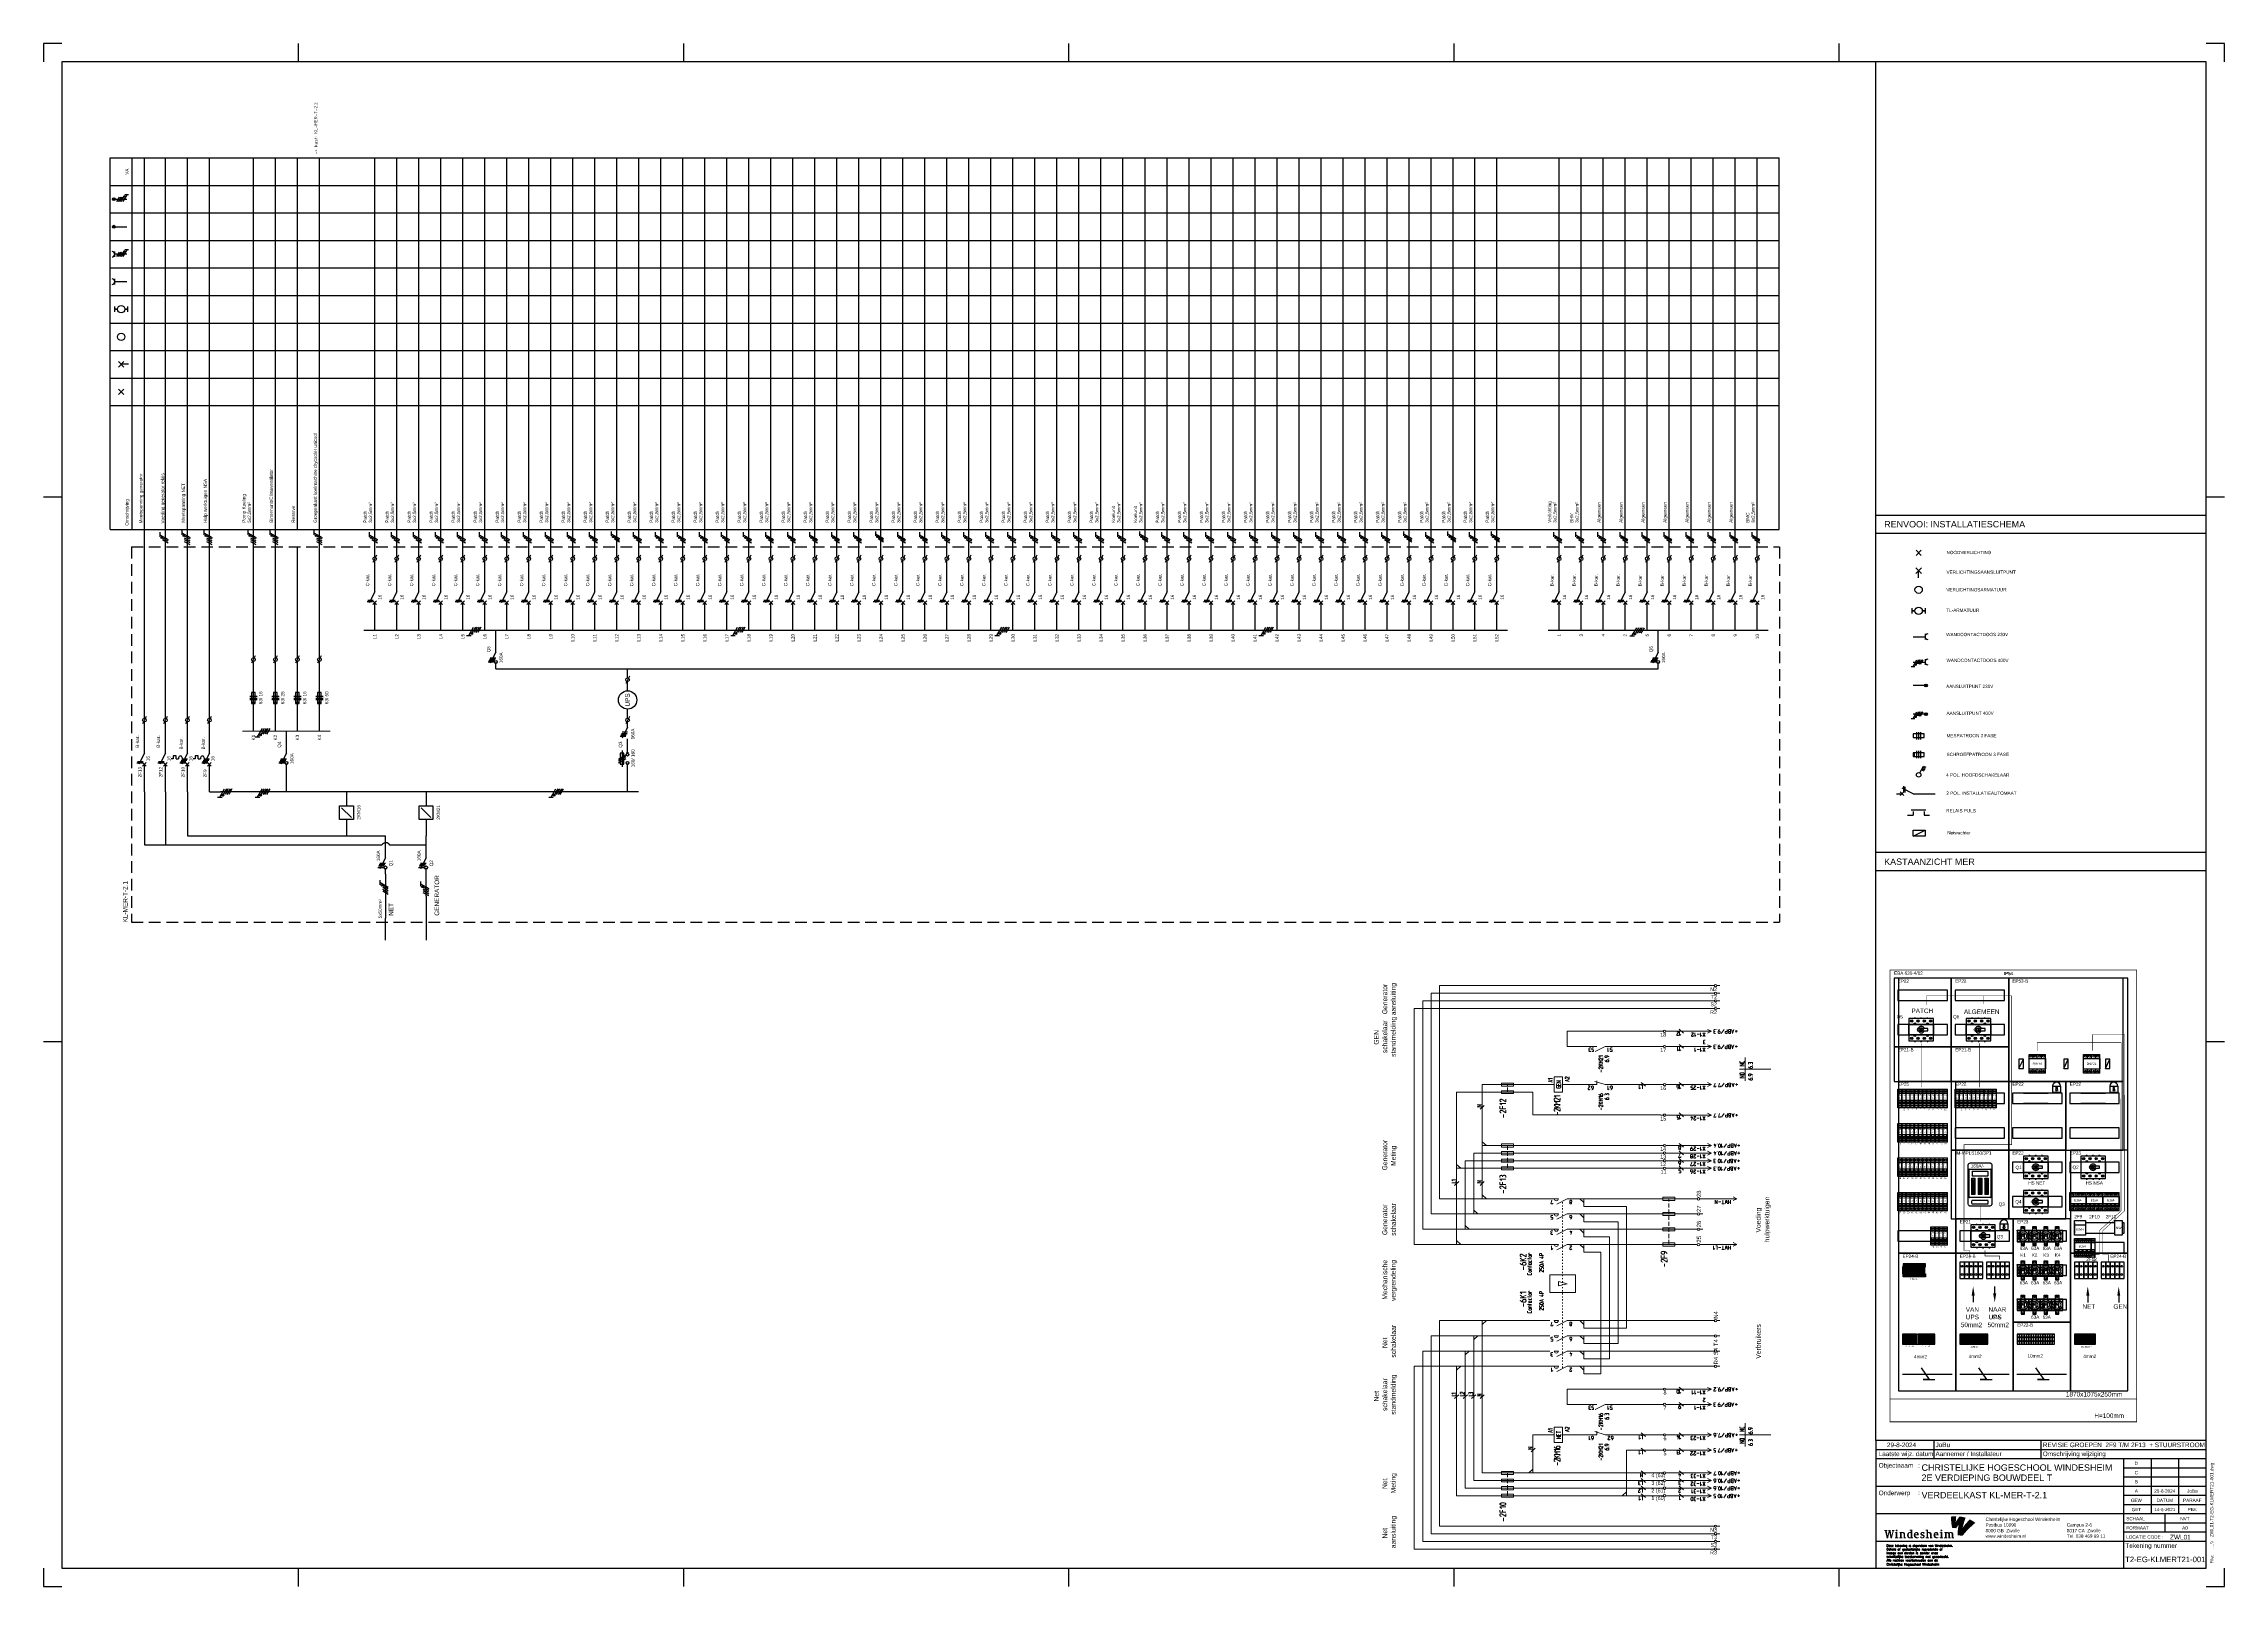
# Paper-space layout 'ZWL01-T2-EG-KLMERT21-001' of a CAD drawing. Header units: millimetres. Extents: x 0 to 1189, y 0 to 841.
# The model-space entities are those that its viewports show. They can reach past a viewport. Long polylines and large blocks are cut down to what shows.
import ezdxf
from ezdxf.enums import TextEntityAlignment as Align

# ---------------------------------------------------------------- set-up
doc = ezdxf.new("R2010")
doc.units = ezdxf.units.MM
doc.linetypes.add('DASHED2', pattern=[0.375, 0.25, -0.125])
doc.linetypes.add('HIDDEN', pattern=[9.525, 6.35, -3.175])
doc.layers.get('0').update_dxf_attribs({"linetype": 'CONTINUOUS'})
for name, color, linetype in [('00att018', 1, 'CONTINUOUS'), ('00att025', 2, 'CONTINUOUS'), ('00att035', 3, 'CONTINUOUS'), ('00att050', 4, 'CONTINUOUS'), ('00kad018', 1, 'CONTINUOUS'), ('00kad025', 2, 'CONTINUOUS'), ('00kad070', 5, 'CONTINUOUS'), ('BL$2----_KADER', 7, 'CONTINUOUS'), ('BL$4----_STEMPEL', 7, 'CONTINUOUS'), ('BL$9----_RENVOOI', 3, 'CONTINUOUS'), ('EL$1----', 3, 'CONTINUOUS'), ('EL$1----_LF-0', 3, 'CONTINUOUS'), ('EL$1----_MER', 3, 'CONTINUOUS'), ('EL6-----', 1, 'CONTINUOUS'), ('LAAG_1', 7, 'CONTINUOUS'), ('LOGO', 7, 'CONTINUOUS')]:
    doc.layers.add(name, color=color, linetype=linetype)
doc.layers.add('BL$3----_VIEWPORT', color=7, linetype='CONTINUOUS', plot=False)
doc.styles.add('BURO-012', font='arial.ttf', dxfattribs={"height": 1.2})
doc.styles.add('BURO-018', font='arial.ttf', dxfattribs={"height": 1.8})
doc.styles.add('DIMENSIONS', font='arial.ttf')
doc.styles.add('EDU', font='ROMANS.SHX', dxfattribs={"height": 2.5})
doc.styles.add('ISO', font='arial.ttf')
doc.styles.add('PDF Arial', font='arial.ttf')
doc.styles.add('ROMAND', font='arial.ttf', dxfattribs={"height": 2})
doc.styles.add('ROMANS', font='arial.ttf', dxfattribs={"height": 2})
doc.styles.add('STABICAD-018', font='ISOCP.SHX', dxfattribs={"height": 1.8})
doc.styles.get("Standard").update_dxf_attribs({"font": 'arial.ttf'})

# ---------------------------------------------------------------- blocks, each defined once
blk = doc.blocks.new('AI9-BLK4')
at = {"layer": 'LAAG_1'}
h = blk.add_hatch(color=40, dxfattribs=at)
edge = h.paths.add_edge_path()
edge.add_spline(control_points=[(7.1, 7.2), (4.8, 4.7), (2.6, 2.6), (-0.7, -2.1), (0, 0.5), (1.3, 5.9), (2.6, 9), (0.7, 9.7), (-2.2, 10.3), (-4.1, 10.4), (-5.5, 8.8), (-7.5, 5.5), (-8.1, 4.4), (-8, 6.9), (-7.7, 9.3), (-7.6, 10.6), (-9.6, 10.7), (-11, 10.6), (-13.2, 10.3), (-13.3, 6), (-13.1, 2), (-12, -2), (-10.8, -2.1), (-7.6, -2.4), (-7.6, -2.4), (-7.1, -1.7), (-6.1, 0), (-5, 1.4), (-5.4, -0.9), (-5.9, -4.1), (-6.1, -7.2), (-6.1, -8.1), (-6.2, -9.1), (-6.2, -10.1), (-4.7, -10.2), (-1, -10.6), (-0.7, -10.6), (-0.7, -10.6), (-0.7, -10.6), (-0.7, -10.6), (-0.7, -10.6), (-0.7, -10.6), (-0.7, -10.6), (0.7, -8.8), (2.3, -7), (3.6, -5.5), (4.7, -4.4), (5.7, -3.3), (6.7, -2.4), (9.3, 0.1), (11.5, 2.1), (13.2, 3.5), (11, 5.1), (9.5, 6.1), (7.1, 7.2)], knot_values=[0, 0, 0, 0, 1, 1, 1, 2, 2, 2, 3, 3, 3, 4, 4, 4, 5, 5, 5, 6, 6, 6, 7, 7, 7, 8, 8, 8, 9, 9, 9, 10, 10, 10, 11, 11, 11, 12, 12, 12, 13, 13, 13, 14, 14, 14, 15, 15, 15, 16, 16, 16, 17, 17, 17, 18, 18, 18, 18], degree=3, periodic=0)
h = blk.add_hatch(color=154, dxfattribs=at)
edge = h.paths.add_edge_path()
edge.add_spline(control_points=[(-0.7, -10.6), (-0.7, -10.6), (-0.7, -10.6), (-0.7, -10.6), (-0.7, -10.6), (-0.7, -10.6), (-0.7, -10.6)], knot_values=[0, 0, 0, 0, 1, 1, 1, 2, 2, 2, 2], degree=3, periodic=0)
h = blk.add_hatch(color=154, dxfattribs=at)
edge = h.paths.add_edge_path()
edge.add_spline(control_points=[(-0.7, -10.6), (-0.7, -10.6), (-0.7, -10.6), (-0.7, -10.6), (-0.7, -10.6), (-0.7, -10.6), (-0.7, -10.6)], knot_values=[0, 0, 0, 0, 1, 1, 1, 2, 2, 2, 2], degree=3, periodic=0)
blk = doc.blocks.new('AI9-BLK3')
at = {"layer": 'LAAG_1'}
h = blk.add_hatch(color=154, dxfattribs=at)
edge = h.paths.add_edge_path()
edge.add_spline(control_points=[(-27.8, 3.2), (-27.8, 3.2), (-29.8, -4.7), (-29.8, -4.7), (-29.8, -4.7), (-31.2, -4.7), (-31.2, -4.7), (-31.2, -4.7), (-32.5, 1.8), (-32.5, 1.8), (-32.5, 1.8), (-33.9, -4.7), (-33.9, -4.7), (-33.9, -4.7), (-35.4, -4.7), (-35.4, -4.7), (-35.4, -4.7), (-37.2, 3.2), (-37.2, 3.2), (-37.2, 3.2), (-38, 3.2), (-38, 3.2), (-38, 3.2), (-38, 4.2), (-38, 4.2), (-38, 4.2), (-34.8, 4.2), (-34.8, 4.2), (-34.8, 4.2), (-34.8, 3.2), (-34.8, 3.2), (-34.8, 3.2), (-35.4, 3.2), (-35.4, 3.2), (-35.4, 3.2), (-34.4, -2.1), (-34.4, -2.1), (-34.4, -2.1), (-33.2, 3.3), (-33.2, 3.3), (-33.2, 3.3), (-33.7, 3.3), (-33.7, 3.3), (-33.7, 3.3), (-33.7, 4.2), (-33.7, 4.2), (-33.7, 4.2), (-31.3, 4.2), (-31.3, 4.2), (-31.3, 4.2), (-30.2, -2.1), (-30.2, -2.1), (-30.2, -2.1), (-29, 3.2), (-29, 3.2), (-29, 3.2), (-29.8, 3.2), (-29.8, 3.2), (-29.8, 3.2), (-29.8, 4.2), (-29.8, 4.2), (-29.8, 4.2), (-27.2, 4.2), (-27.2, 4.2), (-27.2, 4.2), (-27.2, 3.2), (-27.2, 3.2), (-27.2, 3.2), (-27.8, 3.2), (-27.8, 3.2)], knot_values=[0, 0, 0, 0, 1, 1, 1, 2, 2, 2, 3, 3, 3, 4, 4, 4, 5, 5, 5, 6, 6, 6, 7, 7, 7, 8, 8, 8, 9, 9, 9, 10, 10, 10, 11, 11, 11, 12, 12, 12, 13, 13, 13, 14, 14, 14, 15, 15, 15, 16, 16, 16, 17, 17, 17, 18, 18, 18, 19, 19, 19, 20, 20, 20, 21, 21, 21, 22, 22, 22, 23, 23, 23, 23], degree=3, periodic=0)
h = blk.add_hatch(color=154, dxfattribs=at)
edge = h.paths.add_edge_path()
edge.add_spline(control_points=[(-26.4, -4.7), (-26.4, -4.7), (-26.4, -3.9), (-26.4, -3.9), (-26.4, -3.9), (-25.5, -3.9), (-25.5, -3.9), (-25.5, -3.9), (-25.5, 1.2), (-25.5, 1.2), (-25.5, 1.2), (-26.4, 1.2), (-26.4, 1.2), (-26.4, 1.2), (-26.4, 2), (-26.4, 2), (-26.4, 2), (-23.8, 2), (-23.8, 2), (-23.8, 2), (-23.8, -3.9), (-23.8, -3.9), (-23.8, -3.9), (-22.9, -3.9), (-22.9, -3.9), (-22.9, -3.9), (-22.9, -4.7), (-22.9, -4.7), (-22.9, -4.7), (-26.4, -4.7), (-26.4, -4.7)], knot_values=[0, 0, 0, 0, 1, 1, 1, 2, 2, 2, 3, 3, 3, 4, 4, 4, 5, 5, 5, 6, 6, 6, 7, 7, 7, 8, 8, 8, 9, 9, 9, 10, 10, 10, 10], degree=3, periodic=0)
edge = h.paths.add_edge_path()
edge.add_spline(control_points=[(-24.7, 2.7), (-25.2, 2.7), (-25.7, 3.2), (-25.7, 3.7), (-25.7, 4.3), (-25.2, 4.8), (-24.7, 4.8), (-24.1, 4.8), (-23.6, 4.3), (-23.6, 3.7), (-23.6, 3.2), (-24.1, 2.7), (-24.7, 2.7)], knot_values=[0, 0, 0, 0, 1, 1, 1, 2, 2, 2, 3, 3, 3, 4, 4, 4, 4], degree=3, periodic=0)
h = blk.add_hatch(color=154, dxfattribs=at)
edge = h.paths.add_edge_path()
edge.add_spline(control_points=[(-17, -4.7), (-17, -4.7), (-17, -0.9), (-17, -0.9), (-17, -0.3), (-17.2, 0.2), (-17.5, 0.5), (-17.9, 0.9), (-18.3, 1.1), (-18.9, 1.1), (-19, 1.1), (-19, 1.1), (-19.1, 1.1), (-19.1, 1.1), (-19.1, -3.9), (-19.1, -3.9), (-19.1, -3.9), (-18.2, -3.9), (-18.2, -3.9), (-18.2, -3.9), (-18.2, -4.7), (-18.2, -4.7), (-18.2, -4.7), (-21.7, -4.7), (-21.7, -4.7), (-21.7, -4.7), (-21.7, -3.9), (-21.7, -3.9), (-21.7, -3.9), (-20.8, -3.9), (-20.8, -3.9), (-20.8, -3.9), (-20.8, 1.2), (-20.8, 1.2), (-20.8, 1.2), (-21.7, 1.2), (-21.7, 1.2), (-21.7, 1.2), (-21.7, 2), (-21.7, 2), (-21.7, 2), (-19.4, 2), (-19.4, 2), (-19.1, 2), (-18.9, 2), (-18.6, 2), (-17, 2), (-16.3, 1.9), (-15.9, 1.4), (-15.5, 1), (-15.3, 0.6), (-15.3, -0.2), (-15.3, -0.2), (-15.3, -3.9), (-15.3, -3.9), (-15.3, -3.9), (-14.5, -3.9), (-14.5, -3.9), (-14.5, -3.9), (-14.5, -4.7), (-14.5, -4.7), (-14.5, -4.7), (-17, -4.7), (-17, -4.7)], knot_values=[0, 0, 0, 0, 1, 1, 1, 2, 2, 2, 3, 3, 3, 4, 4, 4, 5, 5, 5, 6, 6, 6, 7, 7, 7, 8, 8, 8, 9, 9, 9, 10, 10, 10, 11, 11, 11, 12, 12, 12, 13, 13, 13, 14, 14, 14, 15, 15, 15, 16, 16, 16, 17, 17, 17, 18, 18, 18, 19, 19, 19, 20, 20, 20, 21, 21, 21, 21], degree=3, periodic=0)
h = blk.add_hatch(color=154, dxfattribs=at)
edge = h.paths.add_edge_path(flags=16)
edge.add_spline(control_points=[(-6.8, -4.7), (-6.8, -4.7), (-6.8, -3.9), (-6.8, -3.9), (-6.8, -3.9), (-7.6, -3.9), (-7.6, -3.9), (-7.6, -3.9), (-7.6, 4.5), (-7.6, 4.5), (-7.6, 4.5), (-10.2, 4.5), (-10.2, 4.5), (-10.2, 4.5), (-10.2, 3.6), (-10.2, 3.6), (-10.2, 3.6), (-9.3, 3.6), (-9.3, 3.6), (-9.3, 3.6), (-9.3, 2), (-9.3, 2), (-9.6, 2), (-9.8, 2), (-10.2, 2), (-11.9, 2), (-13.2, 0.7), (-13.2, -1.5), (-13.2, -3.8), (-12.3, -4.8), (-10.3, -4.8), (-9.9, -4.8), (-9.3, -4.7), (-9.1, -4.7), (-9.1, -4.7), (-6.8, -4.7), (-6.8, -4.7)], knot_values=[0, 0, 0, 0, 1, 1, 1, 2, 2, 2, 3, 3, 3, 4, 4, 4, 5, 5, 5, 6, 6, 6, 7, 7, 7, 8, 8, 8, 9, 9, 9, 10, 10, 10, 11, 11, 11, 12, 12, 12, 12], degree=3, periodic=0)
edge = h.paths.add_edge_path()
edge.add_spline(control_points=[(-9.3, -3.7), (-9.5, -3.8), (-9.6, -3.8), (-9.8, -3.8), (-10.8, -3.8), (-11.5, -3.1), (-11.5, -1.2), (-11.5, 0.4), (-10.9, 1.1), (-10, 1.1), (-9.7, 1.1), (-9.5, 1), (-9.3, 1), (-9.3, 1), (-9.3, -3.7), (-9.3, -3.7)], knot_values=[0, 0, 0, 0, 1, 1, 1, 2, 2, 2, 3, 3, 3, 4, 4, 4, 5, 5, 5, 5], degree=3, periodic=0)
h = blk.add_hatch(color=154, dxfattribs=at)
edge = h.paths.add_edge_path(flags=16)
edge.add_spline(control_points=[(-0.4, -1.4), (-0.4, 1), (-1.2, 2.1), (-3, 2.1), (-4.8, 2.1), (-5.9, 0.7), (-5.9, -1.4), (-5.9, -3.6), (-4.8, -4.8), (-2.7, -4.8), (-1.9, -4.8), (-1.2, -4.6), (-0.7, -4.4), (-0.7, -4.4), (-0.7, -3.5), (-0.7, -3.5), (-1.2, -3.6), (-1.6, -3.6), (-2, -3.6), (-3.4, -3.6), (-4.2, -2.5), (-4.2, -1.4), (-4.2, -1.4), (-0.4, -1.4), (-0.4, -1.4)], knot_values=[0, 0, 0, 0, 1, 1, 1, 2, 2, 2, 3, 3, 3, 4, 4, 4, 5, 5, 5, 6, 6, 6, 7, 7, 7, 8, 8, 8, 8], degree=3, periodic=0)
edge = h.paths.add_edge_path()
edge.add_spline(control_points=[(-2.2, -0.5), (-2.2, -0.5), (-4.2, -0.5), (-4.2, -0.5), (-4.2, 0.5), (-3.8, 1.1), (-3.2, 1.1), (-2.6, 1.1), (-2.2, 0.6), (-2.2, -0.5)], knot_values=[0, 0, 0, 0, 1, 1, 1, 2, 2, 2, 3, 3, 3, 3], degree=3, periodic=0)
h = blk.add_hatch(color=154, dxfattribs=at)
edge = h.paths.add_edge_path()
edge.add_spline(control_points=[(3.2, -4.8), (2.4, -4.8), (1.5, -4.6), (1.3, -4.5), (1.3, -4.5), (1.3, -2.7), (1.3, -2.7), (1.3, -2.7), (2.3, -2.7), (2.3, -2.7), (2.3, -2.7), (2.3, -3.6), (2.3, -3.6), (2.6, -3.7), (2.9, -3.8), (3.3, -3.8), (4.1, -3.8), (4.5, -3.5), (4.5, -3), (4.5, -2.5), (4.1, -2.3), (3.5, -2.1), (3.5, -2.1), (2.7, -1.8), (2.7, -1.8), (1.8, -1.5), (1.3, -1), (1.3, 0.1), (1.3, 1.2), (2.3, 2.1), (3.9, 2.1), (4.6, 2.1), (5.3, 2), (5.7, 1.9), (5.7, 1.9), (5.7, 0), (5.7, 0), (5.7, 0), (4.7, 0), (4.7, 0), (4.7, 0), (4.7, 1), (4.7, 1), (4.4, 1.1), (4.2, 1.1), (3.9, 1.1), (3.2, 1.1), (2.8, 0.8), (2.8, 0.4), (2.8, 0), (3, -0.2), (3.6, -0.4), (3.6, -0.4), (4.4, -0.7), (4.4, -0.7), (5.4, -1), (6, -1.6), (6, -2.6), (6, -4), (4.8, -4.8), (3.2, -4.8)], knot_values=[0, 0, 0, 0, 1, 1, 1, 2, 2, 2, 3, 3, 3, 4, 4, 4, 5, 5, 5, 6, 6, 6, 7, 7, 7, 8, 8, 8, 9, 9, 9, 10, 10, 10, 11, 11, 11, 12, 12, 12, 13, 13, 13, 14, 14, 14, 15, 15, 15, 16, 16, 16, 17, 17, 17, 18, 18, 18, 19, 19, 19, 20, 20, 20, 20], degree=3, periodic=0)
h = blk.add_hatch(color=154, dxfattribs=at)
edge = h.paths.add_edge_path()
edge.add_spline(control_points=[(11.8, -4.7), (11.8, -4.7), (11.8, -1), (11.8, -1), (11.8, -0.3), (11.7, 0.2), (11.3, 0.5), (10.9, 0.9), (10.5, 1.1), (10, 1.1), (9.9, 1.1), (9.8, 1.1), (9.7, 1.1), (9.7, 1.1), (9.7, -3.9), (9.7, -3.9), (9.7, -3.9), (10.6, -3.9), (10.6, -3.9), (10.6, -3.9), (10.6, -4.7), (10.6, -4.7), (10.6, -4.7), (7.1, -4.7), (7.1, -4.7), (7.1, -4.7), (7.1, -3.9), (7.1, -3.9), (7.1, -3.9), (8, -3.9), (8, -3.9), (8, -3.9), (8, 3.6), (8, 3.6), (8, 3.6), (7.2, 3.6), (7.2, 3.6), (7.2, 3.6), (7.2, 4.5), (7.2, 4.5), (7.2, 4.5), (9.7, 4.5), (9.7, 4.5), (9.7, 4.5), (9.7, 2), (9.7, 2), (9.9, 2), (10.2, 2), (10.5, 2), (11.9, 2), (12.5, 1.8), (13, 1.4), (13.4, 1), (13.5, 0.5), (13.5, -0.2), (13.5, -0.2), (13.5, -3.9), (13.5, -3.9), (13.5, -3.9), (14.3, -3.9), (14.3, -3.9), (14.3, -3.9), (14.3, -4.7), (14.3, -4.7), (14.3, -4.7), (11.8, -4.7), (11.8, -4.7)], knot_values=[0, 0, 0, 0, 1, 1, 1, 2, 2, 2, 3, 3, 3, 4, 4, 4, 5, 5, 5, 6, 6, 6, 7, 7, 7, 8, 8, 8, 9, 9, 9, 10, 10, 10, 11, 11, 11, 12, 12, 12, 13, 13, 13, 14, 14, 14, 15, 15, 15, 16, 16, 16, 17, 17, 17, 18, 18, 18, 19, 19, 19, 20, 20, 20, 21, 21, 21, 22, 22, 22, 22], degree=3, periodic=0)
h = blk.add_hatch(color=154, dxfattribs=at)
edge = h.paths.add_edge_path(flags=16)
edge.add_spline(control_points=[(21.1, -1.4), (21.1, 1), (20.4, 2.1), (18.5, 2.1), (16.7, 2.1), (15.6, 0.7), (15.6, -1.4), (15.6, -3.6), (16.8, -4.8), (18.9, -4.8), (19.6, -4.8), (20.3, -4.6), (20.8, -4.4), (20.8, -4.4), (20.8, -3.5), (20.8, -3.5), (20.4, -3.6), (19.9, -3.6), (19.5, -3.6), (18.1, -3.6), (17.3, -2.5), (17.3, -1.4), (17.3, -1.4), (21.1, -1.4), (21.1, -1.4)], knot_values=[0, 0, 0, 0, 1, 1, 1, 2, 2, 2, 3, 3, 3, 4, 4, 4, 5, 5, 5, 6, 6, 6, 7, 7, 7, 8, 8, 8, 8], degree=3, periodic=0)
edge = h.paths.add_edge_path()
edge.add_spline(control_points=[(19.3, -0.5), (19.3, -0.5), (17.3, -0.5), (17.3, -0.5), (17.3, 0.5), (17.8, 1.1), (18.4, 1.1), (18.9, 1.1), (19.3, 0.6), (19.3, -0.5)], knot_values=[0, 0, 0, 0, 1, 1, 1, 2, 2, 2, 3, 3, 3, 3], degree=3, periodic=0)
h = blk.add_hatch(color=154, dxfattribs=at)
edge = h.paths.add_edge_path()
edge.add_spline(control_points=[(22.5, -4.7), (22.5, -4.7), (22.5, -3.9), (22.5, -3.9), (22.5, -3.9), (23.4, -3.9), (23.4, -3.9), (23.4, -3.9), (23.4, 1.2), (23.4, 1.2), (23.4, 1.2), (22.5, 1.2), (22.5, 1.2), (22.5, 1.2), (22.5, 2), (22.5, 2), (22.5, 2), (25.1, 2), (25.1, 2), (25.1, 2), (25.1, -3.9), (25.1, -3.9), (25.1, -3.9), (26, -3.9), (26, -3.9), (26, -3.9), (26, -4.7), (26, -4.7), (26, -4.7), (22.5, -4.7), (22.5, -4.7)], knot_values=[0, 0, 0, 0, 1, 1, 1, 2, 2, 2, 3, 3, 3, 4, 4, 4, 5, 5, 5, 6, 6, 6, 7, 7, 7, 8, 8, 8, 9, 9, 9, 10, 10, 10, 10], degree=3, periodic=0)
edge = h.paths.add_edge_path()
edge.add_spline(control_points=[(24.2, 2.7), (23.6, 2.7), (23.2, 3.2), (23.2, 3.7), (23.2, 4.3), (23.6, 4.8), (24.2, 4.8), (24.8, 4.8), (25.3, 4.3), (25.3, 3.7), (25.3, 3.2), (24.8, 2.7), (24.2, 2.7)], knot_values=[0, 0, 0, 0, 1, 1, 1, 2, 2, 2, 3, 3, 3, 4, 4, 4, 4], degree=3, periodic=0)
h = blk.add_hatch(color=154, dxfattribs=at)
edge = h.paths.add_edge_path()
edge.add_spline(control_points=[(35.5, -4.7), (35.5, -4.7), (35.5, -0.9), (35.5, -0.9), (35.5, -0.3), (35.3, 0.2), (35, 0.5), (34.7, 0.9), (34.2, 1.1), (33.5, 1.1), (33.4, 1.1), (33.3, 1), (33.2, 1), (33.4, 0.8), (33.5, 0.3), (33.5, -0.1), (33.5, -0.1), (33.5, -3.9), (33.5, -3.9), (33.5, -3.9), (34.3, -3.9), (34.3, -3.9), (34.3, -3.9), (34.3, -4.7), (34.3, -4.7), (34.3, -4.7), (31.8, -4.7), (31.8, -4.7), (31.8, -4.7), (31.8, -0.9), (31.8, -0.9), (31.8, -0.2), (31.6, 0.2), (31.3, 0.5), (30.9, 0.9), (30.5, 1.1), (30, 1.1), (30, 1.1), (29.9, 1.1), (29.8, 1.1), (29.8, 1.1), (29.8, -3.9), (29.8, -3.9), (29.8, -3.9), (30.6, -3.9), (30.6, -3.9), (30.6, -3.9), (30.6, -4.7), (30.6, -4.7), (30.6, -4.7), (27.2, -4.7), (27.2, -4.7), (27.2, -4.7), (27.2, -3.9), (27.2, -3.9), (27.2, -3.9), (28.1, -3.9), (28.1, -3.9), (28.1, -3.9), (28.1, 1.2), (28.1, 1.2), (28.1, 1.2), (27.2, 1.2), (27.2, 1.2), (27.2, 1.2), (27.2, 2), (27.2, 2), (27.2, 2), (29.6, 2), (29.6, 2), (29.9, 2), (30.2, 2), (30.4, 2), (31.4, 2), (31.9, 1.9), (32.5, 1.7), (33, 1.9), (33.7, 2), (34.5, 2), (35.6, 2), (36.3, 1.8), (36.7, 1.4), (37.1, 1), (37.2, 0.5), (37.2, -0.1), (37.2, -0.1), (37.2, -3.9), (37.2, -3.9), (37.2, -3.9), (38, -3.9), (38, -3.9), (38, -3.9), (38, -4.7), (38, -4.7), (38, -4.7), (35.5, -4.7), (35.5, -4.7)], knot_values=[0, 0, 0, 0, 1, 1, 1, 2, 2, 2, 3, 3, 3, 4, 4, 4, 5, 5, 5, 6, 6, 6, 7, 7, 7, 8, 8, 8, 9, 9, 9, 10, 10, 10, 11, 11, 11, 12, 12, 12, 13, 13, 13, 14, 14, 14, 15, 15, 15, 16, 16, 16, 17, 17, 17, 18, 18, 18, 19, 19, 19, 20, 20, 20, 21, 21, 21, 22, 22, 22, 23, 23, 23, 24, 24, 24, 25, 25, 25, 26, 26, 26, 27, 27, 27, 28, 28, 28, 29, 29, 29, 30, 30, 30, 31, 31, 31, 32, 32, 32, 32], degree=3, periodic=0)
blk = doc.blocks.new('AI9-BLK2')
at = {"layer": 'LAAG_1', "color": 7}
for name, p in [('AI9-BLK4', (36.4, 1.4)), ('AI9-BLK3', (-11.6, -7.2))]:
    blk.add_blockref(name, p, dxfattribs=at)
blk = doc.blocks.new('CHW_ONDERHOEK')
at = {"layer": '00kad025', "color": 2}
for p, q in [((-190, 79.5), (-190, 69.5)), ((-10, 79.5), (-190, 79.5)), ((-10, 74.5), (-190, 74.5)), ((-158.5, 79.5), (-158.5, 69.5)), ((-100, 79.5), (-100, 69.5)), ((-10, 64.5), (-55, 64.5)), ((-10, 59.5), (-55, 59.5)), ((-40, 69.5), (-40, 39.5)), ((-25, 69.5), (-25, 39.5)), ((-10, 54.5), (-55, 54.5)), ((-10, 49.5), (-55, 49.5)), ((-32.5, 39.5), (-32.5, 34.5)), ((-32.5, 34.5), (-32.5, 29.5))]:
    blk.add_line(p, q, dxfattribs=at)
at = {"layer": '00kad070', "color": 5}
for p, q in [((-10, 69.5), (-190, 69.5)), ((-190, 69.5), (-190, 10)), ((-55, 69.5), (-55, 10)), ((-55, 54.5), (-190, 54.5)), ((-10, 39.5), (-190, 39.5)), ((-10, 44.5), (-55, 44.5)), ((-55, 24.5), (-190, 24.5)), ((-10, 34.5), (-55, 34.5)), ((-10, 29.5), (-55, 29.5)), ((-10, 24.5), (-55, 24.5))]:
    blk.add_line(p, q, dxfattribs=at)
at = {"layer": 'LAAG_1', "color": 7, "xscale": 0.5, "yscale": 0.5, "zscale": 0.5}
blk.add_blockref('AI9-BLK2', (-160.6, 32.2), dxfattribs=at)
at = {"layer": '00att018', "color": 1, "style": 'ISO'}
for s, p in [('GEW', (-48, 46)), ('DATUM', (-32.5, 46)), ('PARAAF', (-17.5, 46)), ('GET', (-48, 41))]:
    blk.add_text(s, height=1.8, dxfattribs=at).set_placement(p, align=Align.CENTER)
for s, p in [('SCHAAL', (-53.5, 36)), ('FORMAAT', (-53.5, 31))]:
    blk.add_text(s, height=1.8, dxfattribs=at).set_placement(p)
at = {"layer": '00att018', "color": 1, "style": 'ISO', "width": 0.9}
blk.add_text('....\\\\', height=1.8, rotation=90, dxfattribs=at).set_placement((-6, 20.5))
at = {"layer": '00att018', "color": 1, "linetype": 'Continuous', "style": 'EDU'}
for s, p in [('Alle rechten voorbehouden aan de', (-184.2, 13.6)), ('Deze tekening is eigendom van Windesheim.', (-184.2, 21.6)), ('Gehele of gedeeltelijke reproduktie of', (-184.2, 19.6)), ('inzage aan derden is zonder onze', (-184.2, 17.6)), ('schriftelijke toestemming niet geoorloofd.', (-184.2, 15.6)), ('Christelijke Hogeschool Windesheim', (-184.2, 11.4))]:
    blk.add_text(s, height=1.2, dxfattribs=at).set_placement(p)
at = {"layer": '00att018', "color": 1, "style": 'ISO'}
blk.add_text('File:', height=1.8, rotation=90, dxfattribs=at).set_placement((-6, 12.5))
for tag, p in [('WZ_CODED', (-48, 66.1)), ('WZ_CODEC', (-48, 61.1)), ('WZ_DATUMD', (-32.5, 66.1)), ('WZ_DATUMC', (-32.5, 61.1)), ('WZ_WZGOEDD', (-17.5, 66.1)), ('WZ_WZGOEDC', (-17.5, 61.1)), ('WZ_CODEB', (-48, 56.1)), ('WZ_CODEA', (-48, 51.1)), ('WZ_DATUMB', (-32.5, 56.1)), ('WZ_DATUMA', (-32.5, 51.1)), ('WZ_WZGOEDB', (-17.5, 56.1)), ('WZ_WZGOEDA', (-17.5, 51.1)), ('TKDATCREAT', (-32.5, 41)), ('TKSCHAAL', (-21.5, 36)), ('TKINIT', (-17.5, 41)), ('TKFORMAAT', (-21.5, 31))]:
    blk.add_attdef(tag, text='', height=1.8, dxfattribs=at).set_placement(p, align=Align.CENTER)
blk.add_attdef('DWGNAME', (-6, 26.9), '', height=1.8, rotation=90, dxfattribs=at)
at = {"layer": '00att025', "color": 2, "style": 'ISO'}
for s, p in [('Objectnaam', (-188.5, 64.7)), ('Onderwerp', (-188.5, 49.7)), ('Tekening nummer', (-54, 21))]:
    blk.add_text(s, height=2.5, dxfattribs=at).set_placement(p)
at = {"layer": '00att025', "style": 'ISO'}
for p in [(-167, 64.7), (-167, 49.8)]:
    blk.add_text(':', height=2.5, dxfattribs=at).set_placement(p)
at = {"layer": '00att025', "color": 1, "style": 'ISO'}
blk.add_text('LOCATIE CODE :', height=1.8, dxfattribs=at).set_placement((-53.5, 26))
at = {"layer": '00att025', "color": 2, "style": 'ISO'}
for tag, p in [('WZ_DATUM', (-184, 75.9)), ('WZ_AANNEMER_INSTALATEUR', (-157.5, 75.9)), ('WZ_OMSCHR', (-99, 75.9))]:
    blk.add_attdef(tag, p, '', height=2.5, dxfattribs=at)
at = {"layer": '00att025', "color": 3, "style": 'ISO'}
blk.add_attdef('TKVRIJ2', text='', height=2.5, dxfattribs=at).set_placement((-24, 25.6), align=Align.CENTER)
at = {"layer": '00att035', "color": 3, "style": 'ISO'}
for s, p in [('Laatste wijz. datum', (-188.5, 71)), ('Aannemer / Installateur', (-157.5, 71)), ('Omschrijving wijziging', (-99, 71))]:
    blk.add_text(s, height=2.5, dxfattribs=at).set_placement(p)
for tag, p in [('TK1OMSCHR', (-165.1, 57.5)), ('PROMSCHR', (-165.1, 63)), ('TK2OMSCHR', (-165.1, 48)), ('TKVRIJ1', (-165.1, 42.5))]:
    blk.add_attdef(tag, p, '', height=3.5, dxfattribs=at)
at = {"layer": '00att050', "color": 4, "style": 'ISO'}
blk.add_attdef('TKFASE', text='', height=5, dxfattribs=at).set_placement((-14.5, 82), align=Align.RIGHT)
blk.add_attdef('TKTEKNR', text='', height=3.5, dxfattribs=at).set_placement((-32.2, 13.2), align=Align.CENTER)
at = {"layer": 'LOGO', "color": 1, "style": 'ISO'}
for s, p in [('Christelijke Hogeschool Windesheim', (-130.2, 35.7)), ('www.windesheim.nl', (-130.2, 26.5)), ('8000 GB  Zwolle', (-130.2, 29.5)), ('Postbus 10090', (-130.2, 32.6)), ('Tel. 038 469 99 11', (-85.9, 26.5)), ('Campus 2-6', (-85.9, 32.6)), ('8017 CA  Zwolle', (-85.9, 29.5))]:
    blk.add_text(s, height=1.8, dxfattribs=at).set_placement(p)
blk = doc.blocks.new('*X21')
at = {"color": 0}
for p, q in [((2744.1, 1230.9), (2753.5, 1240.3)), ((2744.1, 1237.9), (2746.4, 1240.3)), ((2744.1, 1223.8), (2759.1, 1238.8)), ((2744.1, 1216.7), (2759.1, 1231.7)), ((2744.1, 1209.6), (2759.1, 1224.6)), ((2744.1, 1202.6), (2759.1, 1217.6)), ((2744.1, 1195.5), (2759.1, 1210.5)), ((2744.1, 1188.4), (2759.1, 1203.4)), ((2744.1, 1181.4), (2759.1, 1196.4)), ((2744.1, 1174.3), (2759.1, 1189.3)), ((2747.1, 1170.3), (2759.1, 1182.2)), ((2754.2, 1170.3), (2759.1, 1175.2))]:
    blk.add_line(p, q, dxfattribs=at)
blk = doc.blocks.new('*X22')
at = {"color": 0}
for p, q in [((2773.3, 1231.8), (2781.8, 1240.3)), ((2773.3, 1238.9), (2774.7, 1240.3)), ((2773.3, 1224.8), (2788.3, 1239.8)), ((2773.3, 1217.7), (2788.3, 1232.7)), ((2773.3, 1210.6), (2788.3, 1225.6)), ((2773.3, 1203.5), (2788.3, 1218.5)), ((2773.3, 1196.5), (2788.3, 1211.5)), ((2773.3, 1189.4), (2788.3, 1204.4)), ((2773.3, 1182.3), (2788.3, 1197.3)), ((2773.3, 1175.3), (2788.3, 1190.3)), ((2775.4, 1170.3), (2788.3, 1183.2)), ((2782.5, 1170.3), (2788.3, 1176.1))]:
    blk.add_line(p, q, dxfattribs=at)
blk = doc.blocks.new('*X23')
at = {"color": 0}
for p, q in [((2802.6, 1225.7), (2817.1, 1240.3)), ((2802.6, 1232.8), (2810.1, 1240.3)), ((2802.6, 1239.9), (2803, 1240.3)), ((2802.6, 1218.7), (2817.6, 1233.7)), ((2802.6, 1211.6), (2817.6, 1226.6)), ((2802.6, 1204.5), (2817.6, 1219.5)), ((2802.6, 1197.4), (2817.6, 1212.4)), ((2802.6, 1190.4), (2817.6, 1205.4)), ((2802.6, 1183.3), (2817.6, 1198.3)), ((2802.6, 1176.2), (2817.6, 1191.2)), ((2803.7, 1170.3), (2817.6, 1184.2)), ((2810.8, 1170.3), (2817.6, 1177.1))]:
    blk.add_line(p, q, dxfattribs=at)
blk = doc.blocks.new('DPN')
for p, q in [((0, -40.5), (0, 40.5)), ((0, 40.5), (18, 40.5)), ((0, 22.5), (18, 22.5)), ((18, -40.5), (18, 40.5)), ((0, -7.5), (18, -7.5)), ((0, -15.5), (18, -15.5)), ((0, -17.5), (18, -17.5)), ((0, -19.5), (18, -19.5)), ((0, -20.5), (18, -20.5)), ((0, -22.5), (18, -22.5)), ((18, -40.5), (0, -40.5)), ((2, -15.5), (2, -7.5)), ((16, -15.5), (16, -7.5))]:
    blk.add_line(p, q)
for centre in [(5, 31.5), (13, 31.5), (5, -31.5), (13, -31.5)]:
    blk.add_circle(centre, 2.5)
blk = doc.blocks.new('PADLOCK')
for p, q in [((-17.3, 7.8), (17.3, 7.8)), ((-17.3, 7.8), (-17.3, -17.7)), ((17.3, 7.8), (17.3, -17.7)), ((-17.3, -17.7), (17.3, -17.7)), ((-1.9, -1.8), (-4.4, -10.9)), ((-4.4, -10.9), (4.1, -10.9)), ((2, -1.9), (4, -11))]:
    blk.add_line(p, q)
blk.add_circle((0, 0.1), 2.74)
blk.add_arc((0, 7.8), 17.3, 0, 180)
blk = doc.blocks.new('072101B')
at = {"color": 0, "linetype": 'Continuous'}
for p, q in [((-2, 1), (2, 1)), ((-2, 0), (2, 0)), ((1, 3), (-1, 3)), ((-1, 3), (-1, -3)), ((1, -3), (1, 3)), ((2, -1), (-2, -1)), ((-1, -3), (1, -3))]:
    blk.add_line(p, q, dxfattribs=at)
at = {"color": 0, "linetype": 'Continuous', "style": 'BURO-018'}
blk.add_attdef('E_IMP', text='', height=1.8, rotation=90, dxfattribs=at).set_placement((3, 0.9), align=Align.TOP_LEFT)
blk.add_attdef('E_IMPH', text='', height=1.8, rotation=90, dxfattribs=at).set_placement((3, 0.2), align=Align.TOP_RIGHT)
blk = doc.blocks.new('1114A3A_')
at = {"color": 0, "linetype": 'Continuous'}
for p, q in [((-4.8, 2.7), (-4.1, 4)), ((-1.1, 0.6), (-4.8, 2.7)), ((-4.1, 2.4), (-3.4, 3.6)), ((-3.5, 2), (-2.8, 3.3)), ((-2.9, 1.7), (-2.2, 2.9))]:
    blk.add_line(p, q, dxfattribs=at)
blk.add_circle((0, 0), 1.25, dxfattribs=at)
at = {"color": 0, "linetype": 'Continuous', "style": 'BURO-018'}
blk.add_attdef('E_IS', text='', height=1.8, rotation=90, dxfattribs=at).set_placement((3, 0), align=Align.TOP_CENTER)
blk = doc.blocks.new('072102A')
at = {"color": 0, "linetype": 'Continuous'}
for p, q in [((-2, 1), (2, 1)), ((-2, 0), (2, 0)), ((-1, 3), (-1, -3)), ((1, 3), (-1, 3)), ((1, -3), (1, 3)), ((2, -1), (-2, -1)), ((-1, -3), (1, -3))]:
    blk.add_line(p, q, dxfattribs=at)
blk.add_solid([(-1, -3), (-1, -2), (1, -3), (1, -2)], dxfattribs=at)
at = {"color": 0, "linetype": 'Continuous', "style": 'BURO-018'}
blk.add_attdef('E_ISP', text='', height=1.8, rotation=90, dxfattribs=at).set_placement((3, 0.9), align=Align.TOP_LEFT)
blk.add_attdef('E_ISPH', text='', height=1.8, rotation=90, dxfattribs=at).set_placement((3, 0.3), align=Align.TOP_RIGHT)
blk = doc.blocks.new('KOLNR1')
at = {"color": 0, "linetype": 'Continuous'}
for p, q in [((1.4, -1.4), (-1.4, 1.4)), ((-1.4, -1.4), (1.4, 1.4))]:
    blk.add_line(p, q, dxfattribs=at)
at = {"color": 0, "linetype": 'Continuous', "const_width": 0.5}
blk.add_lwpolyline([(-0.2, 0, 1), (0.2, 0, 1)], format="xyb", close=True, dxfattribs=at)
blk = doc.blocks.new('KOLNR2')
at = {"color": 0, "linetype": 'Continuous'}
for p, q in [((-1.5, -1.5), (1.5, 1.5)), ((-1.5, 1.5), (1.5, -1.5)), ((4, 0), (0, 0))]:
    blk.add_line(p, q, dxfattribs=at)
blk = doc.blocks.new('KOLNR3')
at = {"color": 0, "linetype": 'Continuous'}
blk.add_circle((0, 0), 2, dxfattribs=at)
blk = doc.blocks.new('KOLNR5')
at = {"color": 0, "linetype": 'Continuous'}
for p, q in [((-3.5, -1.5), (-3.5, 1.5)), ((3.5, 1.5), (3.5, -1.5))]:
    blk.add_line(p, q, dxfattribs=at)
at = {"color": 0, "linetype": 'Continuous', "const_width": 1}
for points in [[(-2, 0), (-3.5, 0)], [(2, 0), (3.5, 0)]]:
    blk.add_lwpolyline(points, dxfattribs=at)
at = {"color": 0, "linetype": 'Continuous'}
blk.add_circle((0, 0), 2, dxfattribs=at)
blk = doc.blocks.new('KOLNR6')
at = {"color": 0, "linetype": 'Continuous'}
for p, q in [((-3.5, -1.5), (-3.5, 1.5)), ((3, 0), (-3.5, 0))]:
    blk.add_line(p, q, dxfattribs=at)
blk.add_arc((-5, 0), 1.5, 270, 90, dxfattribs=at)
blk = doc.blocks.new('KOLNR7')
at = {"color": 0, "linetype": 'Continuous'}
for p, q in [((-3.5, -1.5), (-3.5, 1.5)), ((3, 0), (-3.5, 0)), ((-2.3, -1.2), (-0.9, 1.2)), ((-1.5, -1.2), (-0.1, 1.2)), ((-0.7, -1.2), (0.7, 1.2)), ((0.1, -1.2), (1.5, 1.2)), ((3, 2.4), (0.9, -1.2)), ((4, 2.4), (2, 2.4))]:
    blk.add_line(p, q, dxfattribs=at)
at = {"color": 0, "linetype": 'Continuous', "const_width": 0.4}
blk.add_lwpolyline([(1.7, 1.3, 1), (1.7, 1.7, 1)], format="xyb", close=True, dxfattribs=at)
at = {"color": 0, "linetype": 'Continuous'}
blk.add_circle((1.7, 1.5), 0.4, dxfattribs=at)
blk.add_arc((-5, 0), 1.5, 270, 90, dxfattribs=at)
blk = doc.blocks.new('KOLNR8')
at = {"color": 0, "linetype": 'Continuous'}
blk.add_line((-4, 0), (3, 0), dxfattribs=at)
at = {"color": 0, "linetype": 'Continuous', "const_width": 0.75}
blk.add_lwpolyline([(-4, -0.375, 1), (-4, 0.375, 1)], format="xyb", close=True, dxfattribs=at)
at = {"color": 0, "linetype": 'Continuous'}
blk.add_circle((-4, 0), 0.75, dxfattribs=at)
blk = doc.blocks.new('KOLNR9')
at = {"color": 0, "linetype": 'Continuous'}
for p, q in [((-4, 0), (3, 0)), ((-2.3, -1.2), (-0.9, 1.2)), ((-1.5, -1.2), (-0.1, 1.2)), ((-0.7, -1.2), (0.7, 1.2)), ((0.1, -1.2), (1.5, 1.2)), ((3, 2.4), (0.9, -1.2)), ((4, 2.4), (2, 2.4))]:
    blk.add_line(p, q, dxfattribs=at)
for points, const_width in [([(-4, -0.4, 1), (-4, 0.4, 1)], 0.75), ([(1.7, 1.3, 1), (1.7, 1.7, 1)], 0.4)]:
    blk.add_lwpolyline(points, format="xyb", close=True, dxfattribs=dict(at, const_width=const_width))
for centre, radius in [((-4, 0), 0.75), ((1.7, 1.5), 0.4)]:
    blk.add_circle(centre, radius, dxfattribs=at)
blk = doc.blocks.new('B28C')
at = {"color": 0, "linetype": 'Continuous'}
for p, q in [((0, 9), (0, 21)), ((-4.125, 3.75), (-1.125, 3.75)), ((-3.75, 4.5), (-0.75, 4.5)), ((0, 9), (-3, 3)), ((-1, 2), (1, 4)), ((-1, 4), (1, 2)), ((0, 0), (0, 3))]:
    blk.add_line(p, q, dxfattribs=at)
at = {"color": 1, "style": 'BURO-018'}
blk.add_attdef('E_VRIJ1', (-3, 12), '', height=1.8, rotation=90, dxfattribs=at)
at = {"color": 1, "linetype": 'Continuous', "style": 'BURO-018'}
blk.add_attdef('E_IIA', text='', height=1.8, rotation=90, dxfattribs=at).set_placement((2, 6), align=Align.TOP_CENTER)
blk = doc.blocks.new('M18')
at = {"color": 0, "linetype": 'Continuous'}
for p, q in [((-3, 23), (-3, 31)), ((-2, 30), (0, 30)), ((-2, 24), (0, 24)), ((0, 30), (0, 33)), ((0, 21), (0, 24))]:
    blk.add_line(p, q, dxfattribs=at)
at = {"color": 1, "style": 'BURO-018'}
blk.add_attdef('E_VRIJ1', (-6, 24), '', height=1.8, rotation=90, dxfattribs=at)
at = {"color": 1, "linetype": 'Continuous', "style": 'BURO-018'}
blk.add_attdef('E_IMS', text='', height=1.8, rotation=90, dxfattribs=at).set_placement((0, 27), align=Align.TOP_CENTER)
blk = doc.blocks.new('Netwachter')
at = {"color": 0, "linetype": 'Continuous'}
for p, q in [((31, -402), (31, -398)), ((31, -398), (39, -398)), ((39, -398), (31, -402)), ((39, -402), (31, -402)), ((39, -398), (39, -402))]:
    blk.add_line(p, q, dxfattribs=at)
at = {"color": 0, "linetype": 'Continuous', "style": 'STABICAD-018', "flags": 1}
for tag in ['ARTICLECODE', 'CODING']:
    blk.add_attdef(tag, text='', height=1.8, rotation=180, dxfattribs=at).set_placement((35, -400), align=Align.MIDDLE)
at = {"color": 0, "linetype": 'Continuous', "style": 'STABICAD-018'}
blk.add_attdef('TERMINALCLAMP2', text='', height=1.8, rotation=180, dxfattribs=at).set_placement((36, -397), align=Align.TOP_RIGHT)
blk.add_attdef('TERMINALCLAMP1', text='', height=1.8, rotation=180, dxfattribs=at).set_placement((36, -403), align=Align.RIGHT)
blk = doc.blocks.new('CHW_A0H')
at = {"layer": '00kad018'}
for p, q in [((10, 841), (0, 841)), ((0, 841), (0, 831)), ((139, 831), (139, 841)), ((349, 831), (349, 841)), ((559, 831), (559, 841)), ((769, 831), (769, 841)), ((979, 831), (979, 841)), ((1189, 841), (1179, 841)), ((1189, 831), (1189, 841)), ((0, 594), (10, 594)), ((1179, 594), (1189, 594)), ((0, 297), (10, 297)), ((1179, 297), (1189, 297)), ((0, 10), (0, 0)), ((0, 0), (10, 0)), ((139, 0), (139, 10)), ((349, 0), (349, 10)), ((559, 0), (559, 10)), ((769, 0), (769, 10)), ((979, 0), (979, 10)), ((1179, 0), (1189, 0)), ((1189, 0), (1189, 10))]:
    blk.add_line(p, q, dxfattribs=at)
at = {"layer": '00kad070'}
for p, q in [((10, 831), (10, 10)), ((1179, 831), (10, 831)), ((1179, 10), (1179, 831)), ((10, 10), (1179, 10))]:
    blk.add_line(p, q, dxfattribs=at)
blk = doc.blocks.new('B24')
at = {"color": 0, "linetype": 'Continuous'}
for p, q in [((0, 9), (0, 21)), ((-4.125, 3.75), (-1.125, 3.75)), ((-3.75, 4.5), (-0.75, 4.5)), ((-3.375, 5.25), (-0.375, 5.25)), ((0, 9), (-3, 3)), ((-3, 6), (0, 6)), ((0.75, 3), (-0.75, 3)), ((0, 0), (0, 3))]:
    blk.add_line(p, q, dxfattribs=at)
blk.add_circle((0, 3.75), 0.75, dxfattribs=at)
at = {"color": 1, "style": 'BURO-018'}
blk.add_attdef('E_VRIJ1', (-3, 12), '', height=1.8, rotation=90, dxfattribs=at)
at = {"color": 1, "linetype": 'Continuous', "style": 'BURO-018'}
blk.add_attdef('E_IS', text='', height=1.8, rotation=90, dxfattribs=at).set_placement((2, 6), align=Align.TOP_CENTER)
blk = doc.blocks.new('m1')
at = {"color": 0, "linetype": 'Continuous'}
blk.add_line((0, 21), (0, 33), dxfattribs=at)
blk = doc.blocks.new('B28CS')
at = {"color": 0, "linetype": 'Continuous'}
for p, q in [((0, 42), (0, 54)), ((-4.125, 36.75), (-1.125, 36.75)), ((-3.75, 37.5), (-0.75, 37.5)), ((0, 42), (-3, 36)), ((-1, 35), (1, 37)), ((-1, 37), (1, 35)), ((0, 33), (0, 36))]:
    blk.add_line(p, q, dxfattribs=at)
at = {"color": 1, "style": 'BURO-018'}
blk.add_attdef('E_VRIJ1', (-3, 45), '', height=1.8, rotation=90, dxfattribs=at)
at = {"color": 1, "linetype": 'Continuous', "style": 'BURO-018'}
blk.add_attdef('E_IIA', text='', height=1.8, rotation=90, dxfattribs=at).set_placement((2, 39), align=Align.TOP_CENTER)
blk = doc.blocks.new('M19S')
at = {"color": 0}
blk.add_line((1, 62), (-1, 58), dxfattribs=at)
at = {"color": 0, "linetype": 'Continuous'}
for p, q in [((0, 61), (0, 66)), ((0, 54), (0, 59))]:
    blk.add_line(p, q, dxfattribs=at)
at = {"color": 0}
blk.add_circle((0, 60), 1, dxfattribs=at)
at = {"color": 1, "style": 'BURO-018'}
blk.add_attdef('E_VRIJ1', (-3, 57), '', height=1.8, rotation=90, dxfattribs=at)
at = {"color": 1, "linetype": 'Continuous', "style": 'BURO-018'}
blk.add_attdef('E_TRMNR', text='', height=1.8, rotation=90, dxfattribs=at).set_placement((3, 57), align=Align.TOP_LEFT)
blk = doc.blocks.new('B28S')
at = {"color": 0, "linetype": 'Continuous'}
for p, q in [((0, 42), (0, 54)), ((-7.8, 39), (-8.8, 39)), ((-6.2, 40.5), (-7.8, 40.5)), ((-7.8, 40.5), (-7.8, 39)), ((-6.2, 39), (-6.2, 40.5)), ((-6.2, 39), (-4.8, 39)), ((-4.8, 39.5), (-4.8, 39)), ((-4.8, 39.5), (-4.8, 39)), ((-4.1, 36.8), (-1.1, 36.8)), ((-3.8, 37.5), (-0.8, 37.5)), ((-3.4, 38.2), (-0.4, 38.2)), ((0, 42), (-3, 36)), ((-2.8, 39.5), (-2.8, 39)), ((-2.8, 39), (0, 39)), ((-1, 37), (1, 35)), ((-1, 35), (1, 37)), ((0, 33), (0, 36))]:
    blk.add_line(p, q, dxfattribs=at)
blk.add_arc((-3.8, 39.5), 1, 0, 180, dxfattribs=at)
at = {"color": 1, "style": 'BURO-018'}
blk.add_attdef('E_VRIJ1', (-2.5, 44), '', height=1.8, rotation=90, dxfattribs=at)
at = {"color": 1, "linetype": 'Continuous', "style": 'BURO-018'}
blk.add_attdef('E_IIA', text='', height=1.8, rotation=90, dxfattribs=at).set_placement((2, 39), align=Align.TOP_CENTER)
blk = doc.blocks.new('B24S')
at = {"color": 0, "linetype": 'Continuous'}
for p, q in [((0, 42), (0, 54)), ((-4.125, 36.75), (-1.125, 36.75)), ((-3.75, 37.5), (-0.75, 37.5)), ((-3.375, 38.25), (-0.375, 38.25)), ((0, 42), (-3, 36)), ((-3, 39), (0, 39)), ((0.75, 36), (-0.75, 36)), ((0, 33), (0, 36))]:
    blk.add_line(p, q, dxfattribs=at)
blk.add_circle((0, 36.75), 0.75, dxfattribs=at)
at = {"color": 1, "style": 'BURO-018'}
blk.add_attdef('E_VRIJ1', (-3, 45), '', height=1.8, rotation=90, dxfattribs=at)
at = {"color": 1, "linetype": 'Continuous', "style": 'BURO-018'}
blk.add_attdef('E_IS', text='', height=1.8, rotation=90, dxfattribs=at).set_placement((2, 39), align=Align.TOP_CENTER)
blk = doc.blocks.new('B10')
at = {"color": 0, "linetype": 'Continuous'}
for p, q in [((0, 0), (0, 21)), ((-2, 7), (2, 7)), ((-2, 6), (2, 6)), ((2, 5), (-2, 5)), ((-1, 9), (-1, 3)), ((1, 9), (-1, 9)), ((-1, 3), (1, 3)), ((1, 3), (1, 9))]:
    blk.add_line(p, q, dxfattribs=at)
blk.add_solid([(-1, 3), (-1, 4), (1, 3), (1, 4)], dxfattribs=at)
at = {"color": 1, "style": 'BURO-018'}
blk.add_attdef('E_VRIJ1', (-3, 12), '', height=1.8, rotation=90, dxfattribs=at)
at = {"color": 1, "linetype": 'Continuous', "style": 'BURO-018'}
blk.add_attdef('E_ISP', text='', height=1.8, rotation=90, dxfattribs=at).set_placement((3, 6.9), align=Align.TOP_LEFT)
blk.add_attdef('E_ISPH', text='', height=1.8, rotation=90, dxfattribs=at).set_placement((3, 6.2), align=Align.TOP_RIGHT)
blk = doc.blocks.new('L1')
at = {"color": 0, "linetype": 'Continuous'}
for p, q in [((-3, 74), (-3, 71.5)), ((-3, 72.7), (1.5, 70.1)), ((1.5, 69.1), (-1.5, 70.9)), ((1.5, 68.1), (-1.5, 69.9))]:
    blk.add_line(p, q, dxfattribs=at)
at = {"color": 0, "linetype": 'Continuous', "const_width": 0.5}
blk.add_lwpolyline([(-1.7, 71.1, 1), (-2.2, 71.1, 1)], format="xyb", close=True, dxfattribs=at)
at = {"color": 0, "linetype": 'Continuous'}
blk.add_circle((-1.9, 71.1), 0.5, dxfattribs=at)
blk = doc.blocks.new('CE_070203C')
at = {"color": 0, "linetype": 'Continuous'}
for p, q in [((-1.3, 0.4), (1.7, 0.4)), ((2, 1.1), (-1, 1.1)), ((-2, -1.1), (1, -1.1)), ((1.3, -0.4), (-1.7, -0.4))]:
    blk.add_line(p, q, dxfattribs=at)
blk = doc.blocks.new('Automaat')
at = {"color": 0, "linetype": 'Continuous'}
blk.add_line((168.3, 250.3), (162.3, 253.3), dxfattribs=at)
at = {"color": 0, "linetype": 'Continuous', "rotation": 270}
blk.add_blockref('CE_070203C', (164.4, 252.3), dxfattribs=at)
at = {"color": 0, "linetype": 'Continuous', "style": 'STABICAD-018'}
blk.add_attdef('TERMINALCLAMP2', text='', height=1.8, rotation=270, dxfattribs=at).set_placement((160.4, 251.8), align=Align.TOP_RIGHT)
blk.add_attdef('TERMINALCLAMP1', text='', height=1.8, rotation=270, dxfattribs=at).set_placement((168.4, 251.8), align=Align.RIGHT)
at = {"color": 0, "linetype": 'Continuous', "style": 'STABICAD-018', "flags": 1}
for tag in ['ARTICLECODE', 'CODING']:
    blk.add_attdef(tag, text='', height=1.8, rotation=270, dxfattribs=at).set_placement((167.4, 250.8), align=Align.MIDDLE)
blk = doc.blocks.new('Klem')
at = {"color": 0}
blk.add_line((174.1, 260.5), (170.1, 262.5), dxfattribs=at)
at = {"color": 0, "linetype": 'Continuous'}
for p, q in [((168.3, 261.5), (171.1, 261.5)), ((173.1, 261.5), (178.1, 261.5))]:
    blk.add_line(p, q, dxfattribs=at)
at = {"color": 0}
blk.add_circle((172.1, 261.5), 1, dxfattribs=at)
at = {"color": 1, "style": 'BURO-018'}
blk.add_attdef('E_VRIJ1', (169.1, 264.5), '', height=1.8, dxfattribs=at)
at = {"color": 1, "linetype": 'Continuous', "style": 'BURO-018'}
blk.add_attdef('E_TRMNR', text='', height=1.8, dxfattribs=at).set_placement((169.1, 258.5), align=Align.TOP_LEFT)
blk = doc.blocks.new('Smeltpatroon')
at = {"color": 0, "linetype": 'Continuous'}
for p, q in [((155.6, 264.5), (146.6, 264.5)), ((154.1, 265.5), (148.1, 265.5)), ((148.1, 265.5), (148.1, 263.5)), ((148.1, 263.5), (154.1, 263.5)), ((148.1, 260.8), (148.1, 262.3)), ((148.9, 266.5), (151.2, 262.5)), ((149.9, 266.5), (152.2, 262.5)), ((150.9, 266.5), (153.2, 262.5)), ((154.1, 263.5), (154.1, 265.5)), ((154.1, 260.8), (154.1, 262.3)), ((145.1, 261.5), (148.1, 261.5)), ((154.1, 261.5), (161.9, 261.5))]:
    blk.add_line(p, q, dxfattribs=at)
for centre in [(148.8, 261.5), (153.3, 261.5)]:
    blk.add_circle(centre, 0.75, dxfattribs=at)
at = {"color": 1, "style": 'BURO-018'}
blk.add_attdef('E_VRIJ1', (157.1, 264.5), '', height=1.8, dxfattribs=at)
at = {"color": 1, "linetype": 'Continuous', "style": 'BURO-018'}
blk.add_attdef('E_IMPH', text='', height=1.8, dxfattribs=at).set_placement((151.3, 259.5), align=Align.TOP_RIGHT)
blk.add_attdef('E_IMP', text='', height=1.8, dxfattribs=at).set_placement((152, 259.5), align=Align.TOP_LEFT)

msp = doc.modelspace()

# ---------------------------------------------------------------- linework, layer by layer
at = {"layer": 'EL$1----_MER', "color": 1}
for p, q in [((-11.6, 506.7), (408.4, 506.7)), ((-11.6, 506.7), (898.4, 506.7)), ((-11.6, 304.2), (-11.6, 506.7)), ((0.4, 304.2), (0.4, 506.7)), ((898.4, 304.2), (898.4, 506.7)), ((-11.6, 491.7), (408.4, 491.7)), ((-11.6, 491.7), (898.4, 491.7)), ((-11.6, 476.7), (898.4, 476.7)), ((-11.6, 461.7), (898.4, 461.7)), ((-11.6, 446.7), (898.4, 446.7)), ((-11.6, 431.7), (898.4, 431.7)), ((-11.6, 416.7), (408.4, 416.7)), ((-11.6, 416.7), (898.4, 416.7)), ((-11.6, 401.7), (898.4, 401.7)), ((-11.6, 386.7), (898.4, 386.7)), ((-11.6, 371.7), (898.4, 371.7)), ((-11.6, 304.2), (898.4, 304.2))]:
    msp.add_line(p, q, dxfattribs=at)
at = {"layer": 'EL$1----_MER'}
for p, q in [((7.1, 220), (7.1, 506.7)), ((18.5, 220), (18.5, 506.7)), ((30.5, 206.2), (30.5, 506.7)), ((42.5, 206.2), (42.5, 506.7)), ((66.5, 239.2), (66.5, 506.7)), ((78.5, 239.2), (78.5, 506.7)), ((90.5, 304.2), (90.5, 506.7)), ((102.5, 239.2), (102.5, 506.7)), ((132.6, 294.2), (132.6, 506.7)), ((144.6, 294.2), (144.6, 506.7)), ((156.6, 294.2), (156.6, 506.7)), ((168.6, 294.2), (168.6, 506.7)), ((180.6, 294.2), (180.6, 506.7)), ((192.6, 294.2), (192.6, 506.7)), ((204.6, 294.2), (204.6, 506.7)), ((216.6, 294.2), (216.6, 506.7)), ((228.6, 294.2), (228.6, 506.7)), ((240.6, 294.2), (240.6, 506.7)), ((252.6, 294.2), (252.6, 506.7)), ((264.6, 294.2), (264.6, 506.7)), ((276.6, 294.2), (276.6, 506.7)), ((288.6, 294.2), (288.6, 506.7)), ((300.6, 294.2), (300.6, 506.7)), ((312.6, 294.2), (312.6, 506.7)), ((324.6, 294.2), (324.6, 506.7)), ((336.6, 294.2), (336.6, 506.7)), ((348.6, 294.2), (348.6, 506.7)), ((360.6, 294.2), (360.6, 506.7)), ((372.6, 294.2), (372.6, 506.7)), ((384.6, 294.2), (384.6, 506.7)), ((396.6, 294.2), (396.6, 506.7)), ((408.6, 294.2), (408.6, 506.7)), ((420.6, 294.2), (420.6, 506.7)), ((432.6, 294.2), (432.6, 506.7)), ((444.6, 294.2), (444.6, 506.7)), ((456.6, 294.2), (456.6, 506.7)), ((468.6, 294.2), (468.6, 506.7)), ((480.6, 294.2), (480.6, 506.7)), ((492.6, 294.2), (492.6, 506.7)), ((504.6, 294.2), (504.6, 506.7)), ((516.6, 294.2), (516.6, 506.7)), ((528.6, 294.2), (528.6, 506.7)), ((540.6, 294.2), (540.6, 506.7)), ((552.6, 294.2), (552.6, 506.7)), ((564.6, 294.2), (564.6, 506.7)), ((576.6, 294.2), (576.6, 506.7)), ((588.6, 294.2), (588.6, 506.7)), ((600.6, 294.2), (600.6, 506.7)), ((612.6, 294.2), (612.6, 506.7)), ((624.6, 294.2), (624.6, 506.7)), ((636.6, 294.2), (636.6, 506.7)), ((648.6, 294.2), (648.6, 506.7)), ((660.6, 294.2), (660.6, 506.7)), ((672.6, 294.2), (672.6, 506.7)), ((684.6, 294.2), (684.6, 506.7)), ((696.6, 294.2), (696.6, 506.7)), ((708.6, 294.2), (708.6, 506.7)), ((720.6, 294.2), (720.6, 506.7)), ((732.4, 294.2), (732.4, 506.7)), ((744.4, 294.2), (744.4, 506.7)), ((778.4, 294.2), (778.4, 506.7)), ((790.4, 294.2), (790.4, 506.7)), ((802.4, 294.2), (802.4, 506.7)), ((814.4, 294.2), (814.4, 506.7)), ((826.4, 294.2), (826.4, 506.7)), ((838.4, 294.2), (838.4, 506.7)), ((850.4, 294.2), (850.4, 506.7)), ((862.4, 294.2), (862.4, 506.7)), ((874.4, 294.2), (874.4, 506.7)), ((886.4, 294.2), (886.4, 506.7)), ((90.5, 239.2), (90.5, 294.7)), ((198.6, 228.2), (832.4, 228.2)), ((7.1, 206.2), (7.1, 220)), ((18.5, 206.2), (18.5, 220)), ((7.1, 161.2), (7.1, 132.2)), ((18.5, 161.2), (18.5, 132.2)), ((30.5, 161.2), (30.5, 137.2)), ((42.5, 161.2), (48.5, 161.2)), ((117.3, 161.2), (117.3, 153.5)), ((160.6, 161.2), (160.6, 153.5)), ((119.9, 147.1), (114.5, 152.4)), ((117.3, 146), (117.3, 137.2)), ((163.3, 147.1), (157.9, 152.4)), ((160.6, 146), (160.6, 137.2)), ((7.1, 132.2), (125.1, 132.2)), ((18.5, 132.2), (136.5, 132.2)), ((30.5, 137.2), (138.5, 137.2)), ((140.9, 132.2), (160.6, 132.2)), ((160.6, 132.2), (160.6, 137.2)), ((138.5, 116.2), (138.5, 92.2)), ((160.6, 104.2), (160.6, 80.2))]:
    msp.add_line(p, q, dxfattribs=at)
at = {"layer": 'EL$1----_MER', "linetype": 'Continuous'}
for p, q in [((27.5, 303.7), (27.5, 301.2)), ((27.5, 302.4), (32, 299.8)), ((32, 298.8), (29, 300.5)), ((32, 297.8), (29, 299.5)), ((32, 296.8), (29, 298.5)), ((32, 295.8), (29, 297.5)), ((39.5, 303.7), (39.5, 301.2)), ((39.5, 302.4), (44, 299.8)), ((44, 298.8), (41, 300.5)), ((44, 297.8), (41, 299.5)), ((44, 296.8), (41, 298.5)), ((44, 295.8), (41, 297.5)), ((63.5, 303.7), (63.5, 301.2)), ((63.5, 302.4), (68, 299.8)), ((68, 298.8), (65, 300.5)), ((68, 297.8), (65, 299.5)), ((68, 296.8), (65, 298.5)), ((68, 295.8), (65, 297.5)), ((75.5, 303.7), (75.5, 301.2)), ((75.5, 302.4), (80, 299.8)), ((80, 298.8), (77, 300.5)), ((80, 297.8), (77, 299.5)), ((80, 296.8), (77, 298.5)), ((80, 295.8), (77, 297.5)), ((99.5, 303.7), (99.5, 301.2)), ((99.5, 302.4), (104, 299.8)), ((104, 298.8), (101, 300.5)), ((104, 297.8), (101, 299.5)), ((104, 296.8), (101, 298.5)), ((104, 295.8), (101, 297.5)), ((183.9, 246.4), (186.5, 250.9)), ((187.5, 250.9), (185.8, 247.9)), ((188.5, 250.9), (186.8, 247.9)), ((189.5, 250.9), (187.8, 247.9)), ((190.5, 250.9), (188.8, 247.9)), ((327.9, 246.4), (330.5, 250.9)), ((331.5, 250.9), (329.8, 247.9)), ((332.5, 250.9), (330.8, 247.9)), ((333.5, 250.9), (331.8, 247.9)), ((334.5, 250.9), (332.8, 247.9)), ((471.9, 246.4), (474.5, 250.9)), ((475.5, 250.9), (473.8, 247.9)), ((476.5, 250.9), (474.8, 247.9)), ((477.5, 250.9), (475.8, 247.9)), ((478.5, 250.9), (476.8, 247.9)), ((615.9, 246.4), (618.5, 250.9)), ((619.5, 250.9), (617.8, 247.9)), ((620.5, 250.9), (618.8, 247.9)), ((621.5, 250.9), (619.8, 247.9)), ((622.5, 250.9), (620.8, 247.9)), ((818.1, 246.1), (820.7, 250.6)), ((821.7, 250.6), (820, 247.6)), ((822.7, 250.6), (821, 247.6)), ((823.7, 250.6), (822, 247.6)), ((824.7, 250.6), (823, 247.6)), ((182.7, 246.4), (185.2, 246.4)), ((326.7, 246.4), (329.2, 246.4)), ((470.7, 246.4), (473.2, 246.4)), ((614.7, 246.4), (617.2, 246.4)), ((816.9, 246.1), (819.4, 246.1)), ((67.5, 191.1), (70, 191.1)), ((68.8, 191.1), (71.4, 195.6)), ((72.4, 195.6), (70.7, 192.6)), ((73.4, 195.6), (71.7, 192.6)), ((74.4, 195.6), (72.7, 192.6)), ((75.4, 195.6), (73.7, 192.6)), ((46.9, 158.2), (49.4, 158.2)), ((48.2, 158.2), (50.8, 162.7)), ((51.8, 162.7), (50, 159.7)), ((52.8, 162.7), (51, 159.7)), ((53.8, 162.7), (52, 159.7)), ((54.8, 162.7), (53, 159.7)), ((67.5, 158.2), (70, 158.2)), ((68.8, 158.2), (71.4, 162.7)), ((72.4, 162.7), (70.6, 159.7)), ((73.4, 162.7), (71.6, 159.7)), ((74.4, 162.7), (72.6, 159.7)), ((75.4, 162.7), (73.6, 159.7)), ((227.5, 158.2), (230, 158.2)), ((228.8, 158.2), (231.4, 162.7)), ((232.4, 162.7), (230.6, 159.7)), ((233.4, 162.7), (231.6, 159.7)), ((234.4, 162.7), (232.6, 159.7)), ((235.4, 162.7), (233.6, 159.7)), ((135.5, 113), (135.5, 110.5)), ((135.5, 111.8), (140, 109.2)), ((140, 108.2), (137, 109.9)), ((140, 107.2), (137, 108.9)), ((140, 106.2), (137, 107.9)), ((157.6, 112.2), (157.6, 109.7)), ((157.6, 111), (162.1, 108.4)), ((162.1, 107.4), (159.1, 109.1)), ((162.1, 106.4), (159.1, 108.1)), ((162.1, 105.4), (159.1, 107.1)), ((140, 105.2), (137, 106.9)), ((162.1, 104.4), (159.1, 106.1))]:
    msp.add_line(p, q, dxfattribs=at)
at = {"layer": 'EL$1----_MER', "color": 1, "linetype": 'HIDDEN'}
for p, q in [((0, 294.7), (898.4, 294.7)), ((0, 294.7), (0, 90)), ((898.5, 294.7), (898.5, 90)), ((0, 90), (898.5, 90))]:
    msp.add_line(p, q, dxfattribs=at)
at = {"layer": 'EL$1----_MER', "linetype": 'Continuous', "const_width": 0.5}
for points in [[(28.8, 300.8, 1), (28.3, 300.8, 1)], [(40.8, 300.8, 1), (40.3, 300.8, 1)], [(64.8, 300.8, 1), (64.3, 300.8, 1)], [(76.8, 300.8, 1), (76.3, 300.8, 1)], [(100.8, 300.8, 1), (100.3, 300.8, 1)], [(185.5, 247.7, 1), (185.5, 247.2, 1)], [(329.5, 247.7, 1), (329.5, 247.2, 1)], [(473.5, 247.7, 1), (473.5, 247.2, 1)], [(617.5, 247.7, 1), (617.5, 247.2, 1)], [(819.7, 247.4, 1), (819.7, 246.9, 1)], [(70.4, 192.5, 1), (70.4, 192, 1)], [(49.8, 159.5, 1), (49.8, 159, 1)], [(70.4, 159.5, 1), (70.4, 159, 1)], [(230.4, 159.5, 1), (230.4, 159, 1)], [(136.8, 110.2, 1), (136.3, 110.2, 1)], [(159, 109.4, 1), (158.5, 109.4, 1)]]:
    msp.add_lwpolyline(points, format="xyb", close=True, dxfattribs=at)
at = {"layer": 'EL$1----_MER'}
for points in [[(138.6, 249.2, 0.7, 0.7, 0), (126.6, 249.2, 0.7, 0.7, 0)], [(150.6, 249.2, 0.7, 0.7, 0), (138.6, 249.2, 0.7, 0.7, 0)], [(162.6, 249.2, 0.7, 0.7, 0), (150.6, 249.2, 0.7, 0.7, 0)], [(174.6, 249.2, 0.7, 0.7, 0), (162.6, 249.2, 0.7, 0.7, 0)], [(186.6, 249.2, 0.7, 0.7, 0), (174.6, 249.2, 0.7, 0.7, 0)], [(198.6, 249.2, 0.7, 0.7, 0), (186.6, 249.2, 0.7, 0.7, 0)], [(210.6, 249.2, 0.7, 0.7, 0), (198.6, 249.2, 0.7, 0.7, 0)], [(222.6, 249.2, 0.7, 0.7, 0), (210.6, 249.2, 0.7, 0.7, 0)], [(234.6, 249.2, 0.7, 0.7, 0), (222.6, 249.2, 0.7, 0.7, 0)], [(246.6, 249.2, 0.7, 0.7, 0), (234.6, 249.2, 0.7, 0.7, 0)], [(258.6, 249.2, 0.7, 0.7, 0), (246.6, 249.2, 0.7, 0.7, 0)], [(270.6, 249.2, 0.7, 0.7, 0), (258.6, 249.2, 0.7, 0.7, 0)], [(282.6, 249.2, 0.7, 0.7, 0), (270.6, 249.2, 0.7, 0.7, 0)], [(294.6, 249.2, 0.7, 0.7, 0), (282.6, 249.2, 0.7, 0.7, 0)], [(306.6, 249.2, 0.7, 0.7, 0), (294.6, 249.2, 0.7, 0.7, 0)], [(318.6, 249.2, 0.7, 0.7, 0), (306.6, 249.2, 0.7, 0.7, 0)], [(330.6, 249.2, 0.7, 0.7, 0), (318.6, 249.2, 0.7, 0.7, 0)], [(342.6, 249.2, 0.7, 0.7, 0), (330.6, 249.2, 0.7, 0.7, 0)], [(354.6, 249.2, 0.7, 0.7, 0), (342.6, 249.2, 0.7, 0.7, 0)], [(366.6, 249.2, 0.7, 0.7, 0), (354.6, 249.2, 0.7, 0.7, 0)], [(378.6, 249.2, 0.7, 0.7, 0), (366.6, 249.2, 0.7, 0.7, 0)], [(390.6, 249.2, 0.7, 0.7, 0), (378.6, 249.2, 0.7, 0.7, 0)], [(402.6, 249.2, 0.7, 0.7, 0), (390.6, 249.2, 0.7, 0.7, 0)], [(414.6, 249.2, 0.7, 0.7, 0), (402.6, 249.2, 0.7, 0.7, 0)], [(426.6, 249.2, 0.7, 0.7, 0), (414.6, 249.2, 0.7, 0.7, 0)], [(438.6, 249.2, 0.7, 0.7, 0), (426.6, 249.2, 0.7, 0.7, 0)], [(450.6, 249.2, 0.7, 0.7, 0), (438.6, 249.2, 0.7, 0.7, 0)], [(462.6, 249.2, 0.7, 0.7, 0), (450.6, 249.2, 0.7, 0.7, 0)], [(474.6, 249.2, 0.7, 0.7, 0), (462.6, 249.2, 0.7, 0.7, 0)], [(486.6, 249.2, 0.7, 0.7, 0), (474.6, 249.2, 0.7, 0.7, 0)], [(498.6, 249.2, 0.7, 0.7, 0), (486.6, 249.2, 0.7, 0.7, 0)], [(510.6, 249.2, 0.7, 0.7, 0), (498.6, 249.2, 0.7, 0.7, 0)], [(522.6, 249.2, 0.7, 0.7, 0), (510.6, 249.2, 0.7, 0.7, 0)], [(534.6, 249.2, 0.7, 0.7, 0), (522.6, 249.2, 0.7, 0.7, 0)], [(546.6, 249.2, 0.7, 0.7, 0), (534.6, 249.2, 0.7, 0.7, 0)], [(558.6, 249.2, 0.7, 0.7, 0), (546.6, 249.2, 0.7, 0.7, 0)], [(570.6, 249.2, 0.7, 0.7, 0), (558.6, 249.2, 0.7, 0.7, 0)], [(582.6, 249.2, 0.7, 0.7, 0), (570.6, 249.2, 0.7, 0.7, 0)], [(594.6, 249.2, 0.7, 0.7, 0), (582.6, 249.2, 0.7, 0.7, 0)], [(606.6, 249.2, 0.7, 0.7, 0), (594.6, 249.2, 0.7, 0.7, 0)], [(618.6, 249.2, 0.7, 0.7, 0), (606.6, 249.2, 0.7, 0.7, 0)], [(630.6, 249.2, 0.7, 0.7, 0), (618.6, 249.2, 0.7, 0.7, 0)], [(642.6, 249.2, 0.7, 0.7, 0), (630.6, 249.2, 0.7, 0.7, 0)], [(654.6, 249.2, 0.7, 0.7, 0), (642.6, 249.2, 0.7, 0.7, 0)], [(666.6, 249.2, 0.7, 0.7, 0), (654.6, 249.2, 0.7, 0.7, 0)], [(678.6, 249.2, 0.7, 0.7, 0), (666.6, 249.2, 0.7, 0.7, 0)], [(690.6, 249.2, 0.7, 0.7, 0), (678.6, 249.2, 0.7, 0.7, 0)], [(702.6, 249.2, 0.7, 0.7, 0), (690.6, 249.2, 0.7, 0.7, 0)], [(714.6, 249.2, 0.7, 0.7, 0), (702.6, 249.2, 0.7, 0.7, 0)], [(726.6, 249.2, 0.7, 0.7, 0), (714.6, 249.2, 0.7, 0.7, 0)], [(738.4, 249.2, 0.7, 0.7, 0), (726.4, 249.2, 0.7, 0.7, 0)], [(750.4, 249.2, 0.7, 0.7, 0), (738.4, 249.2, 0.7, 0.7, 0)], [(784.4, 249.2, 0.7, 0.7, 0), (772.4, 249.2, 0.7, 0.7, 0)], [(796.4, 249.2, 0.7, 0.7, 0), (784.4, 249.2, 0.7, 0.7, 0)], [(808.4, 249.2, 0.7, 0.7, 0), (796.4, 249.2, 0.7, 0.7, 0)], [(820.4, 249.2, 0.7, 0.7, 0), (808.4, 249.2, 0.7, 0.7, 0)], [(832.4, 249.2, 0.7, 0.7, 0), (820.4, 249.2, 0.7, 0.7, 0)], [(844.4, 249.2, 0.7, 0.7, 0), (832.4, 249.2, 0.7, 0.7, 0)], [(856.4, 249.2, 0.7, 0.7, 0), (844.4, 249.2, 0.7, 0.7, 0)], [(868.4, 249.2, 0.7, 0.7, 0), (856.4, 249.2, 0.7, 0.7, 0)], [(880.4, 249.2, 0.7, 0.7, 0), (868.4, 249.2, 0.7, 0.7, 0)], [(892.4, 249.2, 0.7, 0.7, 0), (880.4, 249.2, 0.7, 0.7, 0)], [(72.5, 194.2, 0.7, 0.7, 0), (60.5, 194.2, 0.7, 0.7, 0)], [(84.5, 194.2, 0.7, 0.7, 0), (72.5, 194.2, 0.7, 0.7, 0)], [(96.5, 194.2, 0.7, 0.7, 0), (84.5, 194.2, 0.7, 0.7, 0)], [(108.5, 194.2, 0.7, 0.7, 0), (96.5, 194.2, 0.7, 0.7, 0)], [(60.5, 161.2, 0.7, 0.7, 0), (48.5, 161.2, 0.7, 0.7, 0)], [(72.5, 161.2, 0.7, 0.7, 0), (60.5, 161.2, 0.7, 0.7, 0)], [(84.5, 161.2, 0.7, 0.7, 0), (72.5, 161.2, 0.7, 0.7, 0)], [(96.5, 161.2, 0.7, 0.7, 0), (84.5, 161.2, 0.7, 0.7, 0)], [(108.5, 161.2, 0.7, 0.7, 0), (96.5, 161.2, 0.7, 0.7, 0)], [(120.5, 161.2, 0.7, 0.7, 0), (108.5, 161.2, 0.7, 0.7, 0)], [(132.5, 161.2, 0.7, 0.7, 0), (120.5, 161.2, 0.7, 0.7, 0)], [(144.5, 161.2, 0.7, 0.7, 0), (132.5, 161.2, 0.7, 0.7, 0)], [(156.5, 161.2, 0.7, 0.7, 0), (144.5, 161.2, 0.7, 0.7, 0)], [(168.5, 161.2, 0.7, 0.7, 0), (156.5, 161.2, 0.7, 0.7, 0)], [(180.5, 161.2, 0.7, 0.7, 0), (168.5, 161.2, 0.7, 0.7, 0)], [(192.5, 161.2, 0.7, 0.7, 0), (180.5, 161.2, 0.7, 0.7, 0)], [(204.5, 161.2, 0.7, 0.7, 0), (192.5, 161.2, 0.7, 0.7, 0)], [(216.5, 161.2, 0.7, 0.7, 0), (204.5, 161.2, 0.7, 0.7, 0)], [(228.5, 161.2, 0.7, 0.7, 0), (216.5, 161.2, 0.7, 0.7, 0)], [(240.5, 161.2, 0.7, 0.7, 0), (228.5, 161.2, 0.7, 0.7, 0)], [(252.5, 161.2, 0.7, 0.7, 0), (240.5, 161.2, 0.7, 0.7, 0)], [(264.5, 161.2, 0.7, 0.7, 0), (252.5, 161.2, 0.7, 0.7, 0)], [(276.5, 161.2, 0.7, 0.7, 0), (264.5, 161.2, 0.7, 0.7, 0)]]:
    msp.add_lwpolyline(points, format="xyseb", dxfattribs=at)
for points in [[(121, 146), (113.5, 146), (113.5, 153.5), (121, 153.5), (121, 146)], [(164.4, 146), (156.9, 146), (156.9, 153.5), (164.4, 153.5), (164.4, 146)]]:
    msp.add_lwpolyline(points, dxfattribs=at)
at = {"layer": 'EL$1----_MER', "linetype": 'Continuous'}
for centre in [(28.6, 300.8), (40.6, 300.8), (64.6, 300.8), (76.6, 300.8), (100.6, 300.8), (185.5, 247.4), (329.5, 247.4), (473.5, 247.4), (617.5, 247.4), (819.7, 247.2), (70.4, 192.2), (49.8, 159.3), (70.4, 159.3), (230.4, 159.3), (136.6, 110.2), (158.7, 109.4)]:
    msp.add_circle(centre, 0.5, dxfattribs=at)
at = {"layer": 'EL$1----_MER'}
msp.add_circle((270.5, 211.2), 5.01, dxfattribs=at)
msp.add_arc((138.7, 130.8), 2.56, 31.7123, 147.9491, dxfattribs=at)

# ---------------------------------------------------------------- block references
for name, p in [('KOLNR9', (-5.6, 484.2)), ('KOLNR8', (-5.6, 469.2)), ('KOLNR7', (-5.6, 454.2)), ('KOLNR6', (-5.6, 439.2)), ('KOLNR5', (-5.6, 424.2)), ('KOLNR3', (-5.6, 409.2)), ('KOLNR2', (-5.6, 394.2)), ('KOLNR1', (-5.6, 379.2)), ('L1', (18.5, 228.6)), ('L1', (132.6, 228.6)), ('L1', (144.6, 228.6)), ('L1', (156.6, 228.6)), ('L1', (168.6, 228.6)), ('L1', (180.6, 228.6)), ('L1', (192.6, 228.6)), ('L1', (204.6, 228.6)), ('L1', (216.6, 228.6)), ('L1', (228.6, 228.6)), ('L1', (240.6, 228.6)), ('L1', (252.6, 228.6)), ('L1', (264.6, 229.1)), ('L1', (276.6, 228.6)), ('L1', (288.6, 228.6)), ('L1', (300.6, 228.6)), ('L1', (312.6, 228.6)), ('L1', (324.6, 228.6)), ('L1', (336.6, 228.6)), ('L1', (348.6, 228.6)), ('L1', (360.6, 228.6)), ('L1', (372.6, 228.6)), ('L1', (384.6, 228.6)), ('L1', (396.6, 228.6)), ('L1', (408.6, 229.1)), ('L1', (420.6, 228.6)), ('L1', (432.6, 228.6)), ('L1', (444.6, 228.6)), ('L1', (456.6, 228.6)), ('L1', (468.6, 228.6)), ('L1', (480.6, 228.6)), ('L1', (492.6, 228.6)), ('L1', (504.6, 228.6)), ('L1', (516.6, 228.6)), ('L1', (528.6, 228.6)), ('L1', (540.6, 228.6)), ('L1', (552.6, 229.1)), ('L1', (564.6, 228.6)), ('L1', (576.6, 228.6)), ('L1', (588.6, 228.6)), ('L1', (600.6, 228.6)), ('L1', (612.6, 228.6)), ('L1', (624.6, 228.6)), ('L1', (636.6, 228.6)), ('L1', (648.6, 228.6)), ('L1', (660.6, 228.6)), ('L1', (672.6, 228.6)), ('L1', (684.6, 228.6)), ('L1', (696.6, 229.1)), ('L1', (708.6, 228.6)), ('L1', (720.6, 229.1)), ('L1', (732.4, 228.6)), ('L1', (744.4, 229.1)), ('L1', (778.4, 228.6)), ('L1', (790.4, 228.6)), ('L1', (802.4, 228.6)), ('L1', (814.4, 228.6)), ('L1', (826.4, 228.6)), ('L1', (838.4, 228.6)), ('L1', (850.4, 228.6)), ('L1', (862.4, 228.6)), ('L1', (874.4, 228.6)), ('L1', (886.4, 228.6)), ('M19S', (132.6, 228.2)), ('M19S', (144.6, 228.2)), ('M19S', (156.6, 228.2)), ('M19S', (168.6, 228.2)), ('M19S', (180.6, 228.2)), ('M19S', (192.6, 228.2)), ('M19S', (204.6, 228.2)), ('M19S', (216.6, 228.2)), ('M19S', (228.6, 228.2)), ('M19S', (240.6, 228.2)), ('M19S', (252.6, 228.2)), ('M19S', (264.6, 228.2)), ('M19S', (276.6, 228.2)), ('M19S', (288.6, 228.2)), ('M19S', (300.6, 228.2)), ('M19S', (312.6, 228.2)), ('M19S', (324.6, 228.2)), ('M19S', (336.6, 228.2)), ('M19S', (348.6, 228.2)), ('M19S', (360.6, 228.2)), ('M19S', (372.6, 228.2)), ('M19S', (384.6, 228.2)), ('M19S', (396.6, 228.2)), ('M19S', (408.6, 228.2)), ('M19S', (420.6, 228.2)), ('M19S', (432.6, 228.2)), ('M19S', (444.6, 228.2)), ('M19S', (456.6, 228.2)), ('M19S', (468.6, 228.2)), ('M19S', (480.6, 228.2)), ('M19S', (492.6, 228.2)), ('M19S', (504.6, 228.2)), ('M19S', (516.6, 228.2)), ('M19S', (528.6, 228.2)), ('M19S', (540.6, 228.2)), ('M19S', (552.6, 228.2)), ('M19S', (564.6, 228.2)), ('M19S', (576.6, 228.2)), ('M19S', (588.6, 228.2)), ('M19S', (600.6, 228.2)), ('M19S', (612.6, 228.2)), ('M19S', (624.6, 228.2)), ('M19S', (636.6, 228.2)), ('M19S', (648.6, 228.2)), ('M19S', (660.6, 228.2)), ('M19S', (672.6, 228.2)), ('M19S', (684.6, 228.2)), ('M19S', (696.6, 228.2)), ('M19S', (708.6, 228.2)), ('M19S', (720.6, 228.2)), ('M19S', (732.4, 228.2)), ('M19S', (744.4, 228.2)), ('M19S', (778.4, 228.2)), ('M19S', (790.4, 228.2)), ('M19S', (802.4, 228.2)), ('M19S', (814.4, 228.2)), ('M19S', (826.4, 228.2)), ('M19S', (838.4, 228.2)), ('M19S', (850.4, 228.2)), ('M19S', (862.4, 228.2)), ('M19S', (874.4, 228.2)), ('M19S', (886.4, 228.2)), ('m1', (132.6, 228.2)), ('m1', (144.6, 228.2)), ('m1', (156.6, 228.2)), ('m1', (168.6, 228.2)), ('m1', (180.6, 228.2)), ('m1', (192.6, 228.2)), ('m1', (204.6, 228.2)), ('m1', (216.6, 228.2)), ('m1', (228.6, 228.2)), ('m1', (240.6, 228.2)), ('m1', (252.6, 228.2)), ('m1', (264.6, 228.2)), ('m1', (276.6, 228.2)), ('m1', (288.6, 228.2)), ('m1', (300.6, 228.2)), ('m1', (312.6, 228.2)), ('m1', (324.6, 228.2)), ('m1', (336.6, 228.2)), ('m1', (348.6, 228.2)), ('m1', (360.6, 228.2)), ('m1', (372.6, 228.2)), ('m1', (384.6, 228.2)), ('m1', (396.6, 228.2)), ('m1', (408.6, 228.2)), ('m1', (420.6, 228.2)), ('m1', (432.6, 228.2)), ('m1', (444.6, 228.2)), ('m1', (456.6, 228.2)), ('m1', (468.6, 228.2)), ('m1', (480.6, 228.2)), ('m1', (492.6, 228.2)), ('m1', (504.6, 228.2)), ('m1', (516.6, 228.2)), ('m1', (528.6, 228.2)), ('m1', (540.6, 228.2)), ('m1', (552.6, 228.2)), ('m1', (564.6, 228.2)), ('m1', (576.6, 228.2)), ('m1', (588.6, 228.2)), ('m1', (600.6, 228.2)), ('m1', (612.6, 228.2)), ('m1', (624.6, 228.2)), ('m1', (636.6, 228.2)), ('m1', (648.6, 228.2)), ('m1', (660.6, 228.2)), ('m1', (672.6, 228.2)), ('m1', (684.6, 228.2)), ('m1', (696.6, 228.2)), ('m1', (708.6, 228.2)), ('m1', (720.6, 228.2)), ('m1', (732.4, 228.2)), ('m1', (744.4, 228.2)), ('m1', (778.4, 228.2)), ('m1', (790.4, 228.2)), ('m1', (802.4, 228.2)), ('m1', (814.4, 228.2)), ('m1', (826.4, 228.2)), ('m1', (838.4, 228.2)), ('m1', (850.4, 228.2)), ('m1', (862.4, 228.2)), ('m1', (874.4, 228.2)), ('m1', (886.4, 228.2)), ('M19S', (66.5, 173.2)), ('M19S', (78.5, 173.2)), ('M19S', (90.5, 173.2)), ('M19S', (102.5, 173.2)), ('M19S', (270.5, 162.2)), ('M19S', (7.1, 140.2)), ('M19S', (18.5, 140.2)), ('M19S', (30.5, 140.2)), ('M19S', (42.5, 140.2)), ('m1', (66.5, 173.2)), ('m1', (78.5, 173.2)), ('m1', (90.5, 173.2)), ('m1', (102.5, 173.2)), ('m1', (7.1, 140.2)), ('m1', (18.5, 140.2)), ('m1', (30.5, 140.2)), ('m1', (42.5, 140.2)), ('m1', (84.5, 140.2)), ('m1', (270.5, 140.2)), ('m1', (160.6, 83.2)), ('m1', (138.5, 59.2))]:
    msp.add_blockref(name, p, dxfattribs=at)
ref = msp.add_blockref('B28CS', (132.6, 228.2), dxfattribs=at)
ref.add_attrib('E_IIA', '16', dxfattribs={"layer": '0', "color": 1, "linetype": 'Continuous', "height": 1.8, "rotation": 90, "style": 'BURO-012'}).set_placement((134.6, 267.2), align=Align.TOP_CENTER)
ref.add_attrib('E_VRIJ1', 'C-kar.', (129.6, 273.2), dxfattribs={"layer": '0', "color": 1, "height": 1.8, "rotation": 90, "style": 'BURO-012'})
ref = msp.add_blockref('B28CS', (144.6, 228.2), dxfattribs=at)
ref.add_attrib('E_IIA', '16', dxfattribs={"layer": '0', "color": 1, "linetype": 'Continuous', "height": 1.8, "rotation": 90, "style": 'BURO-012'}).set_placement((146.6, 267.2), align=Align.TOP_CENTER)
ref.add_attrib('E_VRIJ1', 'C-kar.', (141.6, 273.2), dxfattribs={"layer": '0', "color": 1, "height": 1.8, "rotation": 90, "style": 'BURO-012'})
ref = msp.add_blockref('B28CS', (156.6, 228.2), dxfattribs=at)
ref.add_attrib('E_IIA', '16', dxfattribs={"layer": '0', "color": 1, "linetype": 'Continuous', "height": 1.8, "rotation": 90, "style": 'BURO-012'}).set_placement((158.6, 267.2), align=Align.TOP_CENTER)
ref.add_attrib('E_VRIJ1', 'C-kar.', (153.6, 273.2), dxfattribs={"layer": '0', "color": 1, "height": 1.8, "rotation": 90, "style": 'BURO-012'})
ref = msp.add_blockref('B28CS', (168.6, 228.2), dxfattribs=at)
ref.add_attrib('E_IIA', '16', dxfattribs={"layer": '0', "color": 1, "linetype": 'Continuous', "height": 1.8, "rotation": 90, "style": 'BURO-012'}).set_placement((170.6, 267.2), align=Align.TOP_CENTER)
ref.add_attrib('E_VRIJ1', 'C-kar.', (165.6, 273.2), dxfattribs={"layer": '0', "color": 1, "height": 1.8, "rotation": 90, "style": 'BURO-012'})
ref = msp.add_blockref('B28CS', (180.6, 228.2), dxfattribs=at)
ref.add_attrib('E_IIA', '16', dxfattribs={"layer": '0', "color": 1, "linetype": 'Continuous', "height": 1.8, "rotation": 90, "style": 'BURO-012'}).set_placement((182.6, 267.2), align=Align.TOP_CENTER)
ref.add_attrib('E_VRIJ1', 'C-kar.', (177.6, 273.2), dxfattribs={"layer": '0', "color": 1, "height": 1.8, "rotation": 90, "style": 'BURO-012'})
ref = msp.add_blockref('B28CS', (192.6, 228.2), dxfattribs=at)
ref.add_attrib('E_IIA', '16', dxfattribs={"layer": '0', "color": 1, "linetype": 'Continuous', "height": 1.8, "rotation": 90, "style": 'BURO-012'}).set_placement((194.6, 267.2), align=Align.TOP_CENTER)
ref.add_attrib('E_VRIJ1', 'C-kar.', (189.6, 273.2), dxfattribs={"layer": '0', "color": 1, "height": 1.8, "rotation": 90, "style": 'BURO-012'})
ref = msp.add_blockref('B28CS', (204.6, 228.2), dxfattribs=at)
ref.add_attrib('E_IIA', '16', dxfattribs={"layer": '0', "color": 1, "linetype": 'Continuous', "height": 1.8, "rotation": 90, "style": 'BURO-012'}).set_placement((206.6, 267.2), align=Align.TOP_CENTER)
ref.add_attrib('E_VRIJ1', 'C-kar.', (201.6, 273.2), dxfattribs={"layer": '0', "color": 1, "height": 1.8, "rotation": 90, "style": 'BURO-012'})
ref = msp.add_blockref('B28CS', (216.6, 228.2), dxfattribs=at)
ref.add_attrib('E_IIA', '16', dxfattribs={"layer": '0', "color": 1, "linetype": 'Continuous', "height": 1.8, "rotation": 90, "style": 'BURO-012'}).set_placement((218.6, 267.2), align=Align.TOP_CENTER)
ref.add_attrib('E_VRIJ1', 'C-kar.', (213.6, 273.2), dxfattribs={"layer": '0', "color": 1, "height": 1.8, "rotation": 90, "style": 'BURO-012'})
ref = msp.add_blockref('B28CS', (228.6, 228.2), dxfattribs=at)
ref.add_attrib('E_IIA', '16', dxfattribs={"layer": '0', "color": 1, "linetype": 'Continuous', "height": 1.8, "rotation": 90, "style": 'BURO-012'}).set_placement((230.6, 267.2), align=Align.TOP_CENTER)
ref.add_attrib('E_VRIJ1', 'C-kar.', (225.6, 273.2), dxfattribs={"layer": '0', "color": 1, "height": 1.8, "rotation": 90, "style": 'BURO-012'})
ref = msp.add_blockref('B28CS', (240.6, 228.2), dxfattribs=at)
ref.add_attrib('E_IIA', '16', dxfattribs={"layer": '0', "color": 1, "linetype": 'Continuous', "height": 1.8, "rotation": 90, "style": 'BURO-012'}).set_placement((242.6, 267.2), align=Align.TOP_CENTER)
ref.add_attrib('E_VRIJ1', 'C-kar.', (237.6, 273.2), dxfattribs={"layer": '0', "color": 1, "height": 1.8, "rotation": 90, "style": 'BURO-012'})
ref = msp.add_blockref('B28CS', (252.6, 228.2), dxfattribs=at)
ref.add_attrib('E_IIA', '16', dxfattribs={"layer": '0', "color": 1, "linetype": 'Continuous', "height": 1.8, "rotation": 90, "style": 'BURO-012'}).set_placement((254.6, 267.2), align=Align.TOP_CENTER)
ref.add_attrib('E_VRIJ1', 'C-kar.', (249.6, 273.2), dxfattribs={"layer": '0', "color": 1, "height": 1.8, "rotation": 90, "style": 'BURO-012'})
ref = msp.add_blockref('B28CS', (264.6, 228.2), dxfattribs=at)
ref.add_attrib('E_IIA', '16', dxfattribs={"layer": '0', "color": 1, "linetype": 'Continuous', "height": 1.8, "rotation": 90, "style": 'BURO-012'}).set_placement((266.6, 267.2), align=Align.TOP_CENTER)
ref.add_attrib('E_VRIJ1', 'C-kar.', (261.6, 273.2), dxfattribs={"layer": '0', "color": 1, "height": 1.8, "rotation": 90, "style": 'BURO-012'})
ref = msp.add_blockref('B28CS', (276.6, 228.2), dxfattribs=at)
ref.add_attrib('E_IIA', '16', dxfattribs={"layer": '0', "color": 1, "linetype": 'Continuous', "height": 1.8, "rotation": 90, "style": 'BURO-012'}).set_placement((278.6, 267.2), align=Align.TOP_CENTER)
ref.add_attrib('E_VRIJ1', 'C-kar.', (273.6, 273.2), dxfattribs={"layer": '0', "color": 1, "height": 1.8, "rotation": 90, "style": 'BURO-012'})
ref = msp.add_blockref('B28CS', (288.6, 228.2), dxfattribs=at)
ref.add_attrib('E_IIA', '16', dxfattribs={"layer": '0', "color": 1, "linetype": 'Continuous', "height": 1.8, "rotation": 90, "style": 'BURO-012'}).set_placement((290.6, 267.2), align=Align.TOP_CENTER)
ref.add_attrib('E_VRIJ1', 'C-kar.', (285.6, 273.2), dxfattribs={"layer": '0', "color": 1, "height": 1.8, "rotation": 90, "style": 'BURO-012'})
ref = msp.add_blockref('B28CS', (300.6, 228.2), dxfattribs=at)
ref.add_attrib('E_IIA', '16', dxfattribs={"layer": '0', "color": 1, "linetype": 'Continuous', "height": 1.8, "rotation": 90, "style": 'BURO-012'}).set_placement((302.6, 267.2), align=Align.TOP_CENTER)
ref.add_attrib('E_VRIJ1', 'C-kar.', (297.6, 273.2), dxfattribs={"layer": '0', "color": 1, "height": 1.8, "rotation": 90, "style": 'BURO-012'})
ref = msp.add_blockref('B28CS', (312.6, 228.2), dxfattribs=at)
ref.add_attrib('E_IIA', '16', dxfattribs={"layer": '0', "color": 1, "linetype": 'Continuous', "height": 1.8, "rotation": 90, "style": 'BURO-012'}).set_placement((314.6, 267.2), align=Align.TOP_CENTER)
ref.add_attrib('E_VRIJ1', 'C-kar.', (309.6, 273.2), dxfattribs={"layer": '0', "color": 1, "height": 1.8, "rotation": 90, "style": 'BURO-012'})
ref = msp.add_blockref('B28CS', (324.6, 228.2), dxfattribs=at)
ref.add_attrib('E_IIA', '16', dxfattribs={"layer": '0', "color": 1, "linetype": 'Continuous', "height": 1.8, "rotation": 90, "style": 'BURO-012'}).set_placement((326.6, 267.2), align=Align.TOP_CENTER)
ref.add_attrib('E_VRIJ1', 'C-kar.', (321.6, 273.2), dxfattribs={"layer": '0', "color": 1, "height": 1.8, "rotation": 90, "style": 'BURO-012'})
ref = msp.add_blockref('B28CS', (336.6, 228.2), dxfattribs=at)
ref.add_attrib('E_IIA', '16', dxfattribs={"layer": '0', "color": 1, "linetype": 'Continuous', "height": 1.8, "rotation": 90, "style": 'BURO-012'}).set_placement((338.6, 267.2), align=Align.TOP_CENTER)
ref.add_attrib('E_VRIJ1', 'C-kar.', (333.6, 273.2), dxfattribs={"layer": '0', "color": 1, "height": 1.8, "rotation": 90, "style": 'BURO-012'})
ref = msp.add_blockref('B28CS', (348.6, 228.2), dxfattribs=at)
ref.add_attrib('E_IIA', '16', dxfattribs={"layer": '0', "color": 1, "linetype": 'Continuous', "height": 1.8, "rotation": 90, "style": 'BURO-012'}).set_placement((350.6, 267.2), align=Align.TOP_CENTER)
ref.add_attrib('E_VRIJ1', 'C-kar.', (345.6, 273.2), dxfattribs={"layer": '0', "color": 1, "height": 1.8, "rotation": 90, "style": 'BURO-012'})
ref = msp.add_blockref('B28CS', (360.6, 228.2), dxfattribs=at)
ref.add_attrib('E_IIA', '16', dxfattribs={"layer": '0', "color": 1, "linetype": 'Continuous', "height": 1.8, "rotation": 90, "style": 'BURO-012'}).set_placement((362.6, 267.2), align=Align.TOP_CENTER)
ref.add_attrib('E_VRIJ1', 'C-kar.', (357.6, 273.2), dxfattribs={"layer": '0', "color": 1, "height": 1.8, "rotation": 90, "style": 'BURO-012'})
ref = msp.add_blockref('B28CS', (372.6, 228.2), dxfattribs=at)
ref.add_attrib('E_IIA', '16', dxfattribs={"layer": '0', "color": 1, "linetype": 'Continuous', "height": 1.8, "rotation": 90, "style": 'BURO-012'}).set_placement((374.6, 267.2), align=Align.TOP_CENTER)
ref.add_attrib('E_VRIJ1', 'C-kar.', (369.6, 273.2), dxfattribs={"layer": '0', "color": 1, "height": 1.8, "rotation": 90, "style": 'BURO-012'})
ref = msp.add_blockref('B28CS', (384.6, 228.2), dxfattribs=at)
ref.add_attrib('E_IIA', '16', dxfattribs={"layer": '0', "color": 1, "linetype": 'Continuous', "height": 1.8, "rotation": 90, "style": 'BURO-012'}).set_placement((386.6, 267.2), align=Align.TOP_CENTER)
ref.add_attrib('E_VRIJ1', 'C-kar.', (381.6, 273.2), dxfattribs={"layer": '0', "color": 1, "height": 1.8, "rotation": 90, "style": 'BURO-012'})
ref = msp.add_blockref('B28CS', (396.6, 228.2), dxfattribs=at)
ref.add_attrib('E_IIA', '16', dxfattribs={"layer": '0', "color": 1, "linetype": 'Continuous', "height": 1.8, "rotation": 90, "style": 'BURO-012'}).set_placement((398.6, 267.2), align=Align.TOP_CENTER)
ref.add_attrib('E_VRIJ1', 'C-kar.', (393.6, 273.2), dxfattribs={"layer": '0', "color": 1, "height": 1.8, "rotation": 90, "style": 'BURO-012'})
ref = msp.add_blockref('B28CS', (408.6, 228.2), dxfattribs=at)
ref.add_attrib('E_IIA', '16', dxfattribs={"layer": '0', "color": 1, "linetype": 'Continuous', "height": 1.8, "rotation": 90, "style": 'BURO-012'}).set_placement((410.6, 267.2), align=Align.TOP_CENTER)
ref.add_attrib('E_VRIJ1', 'C-kar.', (405.6, 273.2), dxfattribs={"layer": '0', "color": 1, "height": 1.8, "rotation": 90, "style": 'BURO-012'})
ref = msp.add_blockref('B28CS', (420.6, 228.2), dxfattribs=at)
ref.add_attrib('E_IIA', '16', dxfattribs={"layer": '0', "color": 1, "linetype": 'Continuous', "height": 1.8, "rotation": 90, "style": 'BURO-012'}).set_placement((422.6, 267.2), align=Align.TOP_CENTER)
ref.add_attrib('E_VRIJ1', 'C-kar.', (417.6, 273.2), dxfattribs={"layer": '0', "color": 1, "height": 1.8, "rotation": 90, "style": 'BURO-012'})
ref = msp.add_blockref('B28CS', (432.6, 228.2), dxfattribs=at)
ref.add_attrib('E_IIA', '16', dxfattribs={"layer": '0', "color": 1, "linetype": 'Continuous', "height": 1.8, "rotation": 90, "style": 'BURO-012'}).set_placement((434.6, 267.2), align=Align.TOP_CENTER)
ref.add_attrib('E_VRIJ1', 'C-kar.', (429.6, 273.2), dxfattribs={"layer": '0', "color": 1, "height": 1.8, "rotation": 90, "style": 'BURO-012'})
ref = msp.add_blockref('B28CS', (444.6, 228.2), dxfattribs=at)
ref.add_attrib('E_IIA', '16', dxfattribs={"layer": '0', "color": 1, "linetype": 'Continuous', "height": 1.8, "rotation": 90, "style": 'BURO-012'}).set_placement((446.6, 267.2), align=Align.TOP_CENTER)
ref.add_attrib('E_VRIJ1', 'C-kar.', (441.6, 273.2), dxfattribs={"layer": '0', "color": 1, "height": 1.8, "rotation": 90, "style": 'BURO-012'})
ref = msp.add_blockref('B28CS', (456.6, 228.2), dxfattribs=at)
ref.add_attrib('E_IIA', '16', dxfattribs={"layer": '0', "color": 1, "linetype": 'Continuous', "height": 1.8, "rotation": 90, "style": 'BURO-012'}).set_placement((458.6, 267.2), align=Align.TOP_CENTER)
ref.add_attrib('E_VRIJ1', 'C-kar.', (453.6, 273.2), dxfattribs={"layer": '0', "color": 1, "height": 1.8, "rotation": 90, "style": 'BURO-012'})
ref = msp.add_blockref('B28CS', (468.6, 228.2), dxfattribs=at)
ref.add_attrib('E_IIA', '16', dxfattribs={"layer": '0', "color": 1, "linetype": 'Continuous', "height": 1.8, "rotation": 90, "style": 'BURO-012'}).set_placement((470.6, 267.2), align=Align.TOP_CENTER)
ref.add_attrib('E_VRIJ1', 'C-kar.', (465.6, 273.2), dxfattribs={"layer": '0', "color": 1, "height": 1.8, "rotation": 90, "style": 'BURO-012'})
ref = msp.add_blockref('B28CS', (480.6, 228.2), dxfattribs=at)
ref.add_attrib('E_IIA', '16', dxfattribs={"layer": '0', "color": 1, "linetype": 'Continuous', "height": 1.8, "rotation": 90, "style": 'BURO-012'}).set_placement((482.6, 267.2), align=Align.TOP_CENTER)
ref.add_attrib('E_VRIJ1', 'C-kar.', (477.6, 273.2), dxfattribs={"layer": '0', "color": 1, "height": 1.8, "rotation": 90, "style": 'BURO-012'})
ref = msp.add_blockref('B28CS', (492.6, 228.2), dxfattribs=at)
ref.add_attrib('E_IIA', '16', dxfattribs={"layer": '0', "color": 1, "linetype": 'Continuous', "height": 1.8, "rotation": 90, "style": 'BURO-012'}).set_placement((494.6, 267.2), align=Align.TOP_CENTER)
ref.add_attrib('E_VRIJ1', 'C-kar.', (489.6, 273.2), dxfattribs={"layer": '0', "color": 1, "height": 1.8, "rotation": 90, "style": 'BURO-012'})
ref = msp.add_blockref('B28CS', (504.6, 228.2), dxfattribs=at)
ref.add_attrib('E_IIA', '16', dxfattribs={"layer": '0', "color": 1, "linetype": 'Continuous', "height": 1.8, "rotation": 90, "style": 'BURO-012'}).set_placement((506.6, 267.2), align=Align.TOP_CENTER)
ref.add_attrib('E_VRIJ1', 'C-kar.', (501.6, 273.2), dxfattribs={"layer": '0', "color": 1, "height": 1.8, "rotation": 90, "style": 'BURO-012'})
ref = msp.add_blockref('B28CS', (516.6, 228.2), dxfattribs=at)
ref.add_attrib('E_IIA', '16', dxfattribs={"layer": '0', "color": 1, "linetype": 'Continuous', "height": 1.8, "rotation": 90, "style": 'BURO-012'}).set_placement((518.6, 267.2), align=Align.TOP_CENTER)
ref.add_attrib('E_VRIJ1', 'C-kar.', (513.6, 273.2), dxfattribs={"layer": '0', "color": 1, "height": 1.8, "rotation": 90, "style": 'BURO-012'})
ref = msp.add_blockref('B28CS', (528.6, 228.2), dxfattribs=at)
ref.add_attrib('E_IIA', '16', dxfattribs={"layer": '0', "color": 1, "linetype": 'Continuous', "height": 1.8, "rotation": 90, "style": 'BURO-012'}).set_placement((530.6, 267.2), align=Align.TOP_CENTER)
ref.add_attrib('E_VRIJ1', 'C-kar.', (525.6, 273.2), dxfattribs={"layer": '0', "color": 1, "height": 1.8, "rotation": 90, "style": 'BURO-012'})
ref = msp.add_blockref('B28CS', (540.6, 228.2), dxfattribs=at)
ref.add_attrib('E_IIA', '16', dxfattribs={"layer": '0', "color": 1, "linetype": 'Continuous', "height": 1.8, "rotation": 90, "style": 'BURO-012'}).set_placement((542.6, 267.2), align=Align.TOP_CENTER)
ref.add_attrib('E_VRIJ1', 'C-kar.', (537.6, 273.2), dxfattribs={"layer": '0', "color": 1, "height": 1.8, "rotation": 90, "style": 'BURO-012'})
ref = msp.add_blockref('B28CS', (552.6, 228.2), dxfattribs=at)
ref.add_attrib('E_IIA', '16', dxfattribs={"layer": '0', "color": 1, "linetype": 'Continuous', "height": 1.8, "rotation": 90, "style": 'BURO-012'}).set_placement((554.6, 267.2), align=Align.TOP_CENTER)
ref.add_attrib('E_VRIJ1', 'C-kar.', (549.6, 273.2), dxfattribs={"layer": '0', "color": 1, "height": 1.8, "rotation": 90, "style": 'BURO-012'})
ref = msp.add_blockref('B28CS', (564.6, 228.2), dxfattribs=at)
ref.add_attrib('E_IIA', '16', dxfattribs={"layer": '0', "color": 1, "linetype": 'Continuous', "height": 1.8, "rotation": 90, "style": 'BURO-012'}).set_placement((566.6, 267.2), align=Align.TOP_CENTER)
ref.add_attrib('E_VRIJ1', 'C-kar.', (561.6, 273.2), dxfattribs={"layer": '0', "color": 1, "height": 1.8, "rotation": 90, "style": 'BURO-012'})
ref = msp.add_blockref('B28CS', (576.6, 228.2), dxfattribs=at)
ref.add_attrib('E_IIA', '16', dxfattribs={"layer": '0', "color": 1, "linetype": 'Continuous', "height": 1.8, "rotation": 90, "style": 'BURO-012'}).set_placement((578.6, 267.2), align=Align.TOP_CENTER)
ref.add_attrib('E_VRIJ1', 'C-kar.', (573.6, 273.2), dxfattribs={"layer": '0', "color": 1, "height": 1.8, "rotation": 90, "style": 'BURO-012'})
ref = msp.add_blockref('B28CS', (588.6, 228.2), dxfattribs=at)
ref.add_attrib('E_IIA', '16', dxfattribs={"layer": '0', "color": 1, "linetype": 'Continuous', "height": 1.8, "rotation": 90, "style": 'BURO-012'}).set_placement((590.6, 267.2), align=Align.TOP_CENTER)
ref.add_attrib('E_VRIJ1', 'C-kar.', (585.6, 273.2), dxfattribs={"layer": '0', "color": 1, "height": 1.8, "rotation": 90, "style": 'BURO-012'})
ref = msp.add_blockref('B28CS', (600.6, 228.2), dxfattribs=at)
ref.add_attrib('E_IIA', '16', dxfattribs={"layer": '0', "color": 1, "linetype": 'Continuous', "height": 1.8, "rotation": 90, "style": 'BURO-012'}).set_placement((602.6, 267.2), align=Align.TOP_CENTER)
ref.add_attrib('E_VRIJ1', 'C-kar.', (597.6, 273.2), dxfattribs={"layer": '0', "color": 1, "height": 1.8, "rotation": 90, "style": 'BURO-012'})
ref = msp.add_blockref('B28CS', (612.6, 228.2), dxfattribs=at)
ref.add_attrib('E_IIA', '16', dxfattribs={"layer": '0', "color": 1, "linetype": 'Continuous', "height": 1.8, "rotation": 90, "style": 'BURO-012'}).set_placement((614.6, 267.2), align=Align.TOP_CENTER)
ref.add_attrib('E_VRIJ1', 'C-kar.', (609.6, 273.2), dxfattribs={"layer": '0', "color": 1, "height": 1.8, "rotation": 90, "style": 'BURO-012'})
ref = msp.add_blockref('B28CS', (624.6, 228.2), dxfattribs=at)
ref.add_attrib('E_IIA', '16', dxfattribs={"layer": '0', "color": 1, "linetype": 'Continuous', "height": 1.8, "rotation": 90, "style": 'BURO-012'}).set_placement((626.6, 267.2), align=Align.TOP_CENTER)
ref.add_attrib('E_VRIJ1', 'C-kar.', (621.6, 273.2), dxfattribs={"layer": '0', "color": 1, "height": 1.8, "rotation": 90, "style": 'BURO-012'})
ref = msp.add_blockref('B28CS', (636.6, 228.2), dxfattribs=at)
ref.add_attrib('E_IIA', '16', dxfattribs={"layer": '0', "color": 1, "linetype": 'Continuous', "height": 1.8, "rotation": 90, "style": 'BURO-012'}).set_placement((638.6, 267.2), align=Align.TOP_CENTER)
ref.add_attrib('E_VRIJ1', 'C-kar.', (633.6, 273.2), dxfattribs={"layer": '0', "color": 1, "height": 1.8, "rotation": 90, "style": 'BURO-012'})
ref = msp.add_blockref('B28CS', (648.6, 228.2), dxfattribs=at)
ref.add_attrib('E_IIA', '16', dxfattribs={"layer": '0', "color": 1, "linetype": 'Continuous', "height": 1.8, "rotation": 90, "style": 'BURO-012'}).set_placement((650.6, 267.2), align=Align.TOP_CENTER)
ref.add_attrib('E_VRIJ1', 'C-kar.', (645.6, 273.2), dxfattribs={"layer": '0', "color": 1, "height": 1.8, "rotation": 90, "style": 'BURO-012'})
ref = msp.add_blockref('B28CS', (660.6, 228.2), dxfattribs=at)
ref.add_attrib('E_IIA', '16', dxfattribs={"layer": '0', "color": 1, "linetype": 'Continuous', "height": 1.8, "rotation": 90, "style": 'BURO-012'}).set_placement((662.6, 267.2), align=Align.TOP_CENTER)
ref.add_attrib('E_VRIJ1', 'C-kar.', (657.6, 273.2), dxfattribs={"layer": '0', "color": 1, "height": 1.8, "rotation": 90, "style": 'BURO-012'})
ref = msp.add_blockref('B28CS', (672.6, 228.2), dxfattribs=at)
ref.add_attrib('E_IIA', '16', dxfattribs={"layer": '0', "color": 1, "linetype": 'Continuous', "height": 1.8, "rotation": 90, "style": 'BURO-012'}).set_placement((674.6, 267.2), align=Align.TOP_CENTER)
ref.add_attrib('E_VRIJ1', 'C-kar.', (669.6, 273.2), dxfattribs={"layer": '0', "color": 1, "height": 1.8, "rotation": 90, "style": 'BURO-012'})
ref = msp.add_blockref('B28CS', (684.6, 228.2), dxfattribs=at)
ref.add_attrib('E_IIA', '16', dxfattribs={"layer": '0', "color": 1, "linetype": 'Continuous', "height": 1.8, "rotation": 90, "style": 'BURO-012'}).set_placement((686.6, 267.2), align=Align.TOP_CENTER)
ref.add_attrib('E_VRIJ1', 'C-kar.', (681.6, 273.2), dxfattribs={"layer": '0', "color": 1, "height": 1.8, "rotation": 90, "style": 'BURO-012'})
ref = msp.add_blockref('B28CS', (696.6, 228.2), dxfattribs=at)
ref.add_attrib('E_IIA', '16', dxfattribs={"layer": '0', "color": 1, "linetype": 'Continuous', "height": 1.8, "rotation": 90, "style": 'BURO-012'}).set_placement((698.6, 267.2), align=Align.TOP_CENTER)
ref.add_attrib('E_VRIJ1', 'C-kar.', (693.6, 273.2), dxfattribs={"layer": '0', "color": 1, "height": 1.8, "rotation": 90, "style": 'BURO-012'})
ref = msp.add_blockref('B28CS', (708.6, 228.2), dxfattribs=at)
ref.add_attrib('E_IIA', '16', dxfattribs={"layer": '0', "color": 1, "linetype": 'Continuous', "height": 1.8, "rotation": 90, "style": 'BURO-012'}).set_placement((710.6, 267.2), align=Align.TOP_CENTER)
ref.add_attrib('E_VRIJ1', 'C-kar.', (705.6, 273.2), dxfattribs={"layer": '0', "color": 1, "height": 1.8, "rotation": 90, "style": 'BURO-012'})
ref = msp.add_blockref('B28CS', (720.6, 228.2), dxfattribs=at)
ref.add_attrib('E_IIA', '16', dxfattribs={"layer": '0', "color": 1, "linetype": 'Continuous', "height": 1.8, "rotation": 90, "style": 'BURO-012'}).set_placement((722.6, 267.2), align=Align.TOP_CENTER)
ref.add_attrib('E_VRIJ1', 'C-kar.', (717.6, 273.2), dxfattribs={"layer": '0', "color": 1, "height": 1.8, "rotation": 90, "style": 'BURO-012'})
ref = msp.add_blockref('B28CS', (732.4, 228.2), dxfattribs=at)
ref.add_attrib('E_IIA', '16', dxfattribs={"layer": '0', "color": 1, "linetype": 'Continuous', "height": 1.8, "rotation": 90, "style": 'BURO-012'}).set_placement((734.4, 267.2), align=Align.TOP_CENTER)
ref.add_attrib('E_VRIJ1', 'C-kar.', (729.4, 273.2), dxfattribs={"layer": '0', "color": 1, "height": 1.8, "rotation": 90, "style": 'BURO-012'})
ref = msp.add_blockref('B28CS', (744.4, 228.2), dxfattribs=at)
ref.add_attrib('E_IIA', '16', dxfattribs={"layer": '0', "color": 1, "linetype": 'Continuous', "height": 1.8, "rotation": 90, "style": 'BURO-012'}).set_placement((746.4, 267.2), align=Align.TOP_CENTER)
ref.add_attrib('E_VRIJ1', 'C-kar.', (741.4, 273.2), dxfattribs={"layer": '0', "color": 1, "height": 1.8, "rotation": 90, "style": 'BURO-012'})
ref = msp.add_blockref('B28CS', (778.4, 228.2), dxfattribs=at)
ref.add_attrib('E_IIA', '16', dxfattribs={"layer": '0', "color": 1, "linetype": 'Continuous', "height": 1.8, "rotation": 90, "style": 'BURO-012'}).set_placement((780.4, 267.2), align=Align.TOP_CENTER)
ref.add_attrib('E_VRIJ1', 'B-kar.', (775.4, 273.2), dxfattribs={"layer": '0', "color": 1, "height": 1.8, "rotation": 90, "style": 'BURO-012'})
ref = msp.add_blockref('B28CS', (790.4, 228.2), dxfattribs=at)
ref.add_attrib('E_IIA', '16', dxfattribs={"layer": '0', "color": 1, "linetype": 'Continuous', "height": 1.8, "rotation": 90, "style": 'BURO-012'}).set_placement((792.4, 267.2), align=Align.TOP_CENTER)
ref.add_attrib('E_VRIJ1', 'B-kar.', (787.4, 273.2), dxfattribs={"layer": '0', "color": 1, "height": 1.8, "rotation": 90, "style": 'BURO-012'})
ref = msp.add_blockref('B28CS', (802.4, 228.2), dxfattribs=at)
ref.add_attrib('E_IIA', '16', dxfattribs={"layer": '0', "color": 1, "linetype": 'Continuous', "height": 1.8, "rotation": 90, "style": 'BURO-012'}).set_placement((804.4, 267.2), align=Align.TOP_CENTER)
ref.add_attrib('E_VRIJ1', 'B-kar.', (799.4, 273.2), dxfattribs={"layer": '0', "color": 1, "height": 1.8, "rotation": 90, "style": 'BURO-012'})
ref = msp.add_blockref('B28CS', (814.4, 228.2), dxfattribs=at)
ref.add_attrib('E_IIA', '16', dxfattribs={"layer": '0', "color": 1, "linetype": 'Continuous', "height": 1.8, "rotation": 90, "style": 'BURO-012'}).set_placement((816.4, 267.2), align=Align.TOP_CENTER)
ref.add_attrib('E_VRIJ1', 'B-kar.', (811.4, 273.2), dxfattribs={"layer": '0', "color": 1, "height": 1.8, "rotation": 90, "style": 'BURO-012'})
ref = msp.add_blockref('B28CS', (826.4, 228.2), dxfattribs=at)
ref.add_attrib('E_IIA', '16', dxfattribs={"layer": '0', "color": 1, "linetype": 'Continuous', "height": 1.8, "rotation": 90, "style": 'BURO-012'}).set_placement((828.4, 267.2), align=Align.TOP_CENTER)
ref.add_attrib('E_VRIJ1', 'B-kar.', (823.4, 273.2), dxfattribs={"layer": '0', "color": 1, "height": 1.8, "rotation": 90, "style": 'BURO-012'})
ref = msp.add_blockref('B28CS', (838.4, 228.2), dxfattribs=at)
ref.add_attrib('E_IIA', '16', dxfattribs={"layer": '0', "color": 1, "linetype": 'Continuous', "height": 1.8, "rotation": 90, "style": 'BURO-012'}).set_placement((840.4, 267.2), align=Align.TOP_CENTER)
ref.add_attrib('E_VRIJ1', 'B-kar.', (835.4, 273.2), dxfattribs={"layer": '0', "color": 1, "height": 1.8, "rotation": 90, "style": 'BURO-012'})
ref = msp.add_blockref('B28CS', (850.4, 228.2), dxfattribs=at)
ref.add_attrib('E_IIA', '16', dxfattribs={"layer": '0', "color": 1, "linetype": 'Continuous', "height": 1.8, "rotation": 90, "style": 'BURO-012'}).set_placement((852.4, 267.2), align=Align.TOP_CENTER)
ref.add_attrib('E_VRIJ1', 'B-kar.', (847.4, 273.2), dxfattribs={"layer": '0', "color": 1, "height": 1.8, "rotation": 90, "style": 'BURO-012'})
ref = msp.add_blockref('B28CS', (862.4, 228.2), dxfattribs=at)
ref.add_attrib('E_IIA', '16', dxfattribs={"layer": '0', "color": 1, "linetype": 'Continuous', "height": 1.8, "rotation": 90, "style": 'BURO-012'}).set_placement((864.4, 267.2), align=Align.TOP_CENTER)
ref.add_attrib('E_VRIJ1', 'B-kar.', (859.4, 273.2), dxfattribs={"layer": '0', "color": 1, "height": 1.8, "rotation": 90, "style": 'BURO-012'})
ref = msp.add_blockref('B28CS', (874.4, 228.2), dxfattribs=at)
ref.add_attrib('E_IIA', '16', dxfattribs={"layer": '0', "color": 1, "linetype": 'Continuous', "height": 1.8, "rotation": 90, "style": 'BURO-012'}).set_placement((876.4, 267.2), align=Align.TOP_CENTER)
ref.add_attrib('E_VRIJ1', 'B-kar.', (871.4, 273.2), dxfattribs={"layer": '0', "color": 1, "height": 1.8, "rotation": 90, "style": 'BURO-012'})
ref = msp.add_blockref('B28CS', (886.4, 228.2), dxfattribs=at)
ref.add_attrib('E_IIA', '16', dxfattribs={"layer": '0', "color": 1, "linetype": 'Continuous', "height": 1.8, "rotation": 90, "style": 'BURO-012'}).set_placement((888.4, 267.2), align=Align.TOP_CENTER)
ref.add_attrib('E_VRIJ1', 'B-kar.', (883.4, 273.2), dxfattribs={"layer": '0', "color": 1, "height": 1.8, "rotation": 90, "style": 'BURO-012'})
ref = msp.add_blockref('B24', (198.6, 228.2), dxfattribs=at)
ref.add_attrib('E_IS', '160A', dxfattribs={"layer": '0', "color": 1, "linetype": 'Continuous', "height": 1.8, "rotation": 90, "style": 'BURO-012'}).set_placement((200.6, 234.2), align=Align.TOP_CENTER)
ref.add_attrib('E_VRIJ1', 'Q5', (195.6, 237.2), dxfattribs={"layer": '0', "color": 1, "height": 1.8, "rotation": 90, "style": 'BURO-012'})
ref = msp.add_blockref('B24', (832.4, 228.2), dxfattribs=at)
ref.add_attrib('E_IS', '160A', dxfattribs={"layer": '0', "color": 1, "linetype": 'Continuous', "height": 1.8, "rotation": 90, "style": 'BURO-012'}).set_placement((834.4, 234.2), align=Align.TOP_CENTER)
ref.add_attrib('E_VRIJ1', 'Q6', (829.4, 237.2), dxfattribs={"layer": '0', "color": 1, "height": 1.8, "rotation": 90, "style": 'BURO-012'})
for p, values in [((66.5, 206.2), {'E_ISPH': '63/', 'E_ISP': '16'}), ((78.5, 206.2), {'E_ISPH': '63/', 'E_ISP': '25'}), ((90.5, 206.2), {'E_ISPH': '63/', 'E_ISP': '16'}), ((102.5, 206.2), {'E_ISPH': '63/', 'E_ISP': '50'})]:
    msp.add_blockref('B10', p, dxfattribs=at).add_auto_attribs(values)
at = {"layer": 'EL$1----_MER', "rotation": 90}
for name, p in [('Klem', (532, 28.1)), ('Automaat', (520.8, 28.1))]:
    msp.add_blockref(name, p, dxfattribs=at)
at = {"layer": 'EL$1----_MER'}
ref = msp.add_blockref('B28CS', (7.1, 140.2), dxfattribs=at)
ref.add_attrib('E_IIA', '16', dxfattribs={"layer": '0', "color": 1, "linetype": 'Continuous', "height": 1.8, "rotation": 90, "style": 'BURO-012'}).set_placement((8.1, 179.2), align=Align.TOP_CENTER)
ref.add_attrib('E_VRIJ1', 'B-kar.', (4.1, 185.2), dxfattribs={"layer": '0', "color": 1, "height": 1.8, "rotation": 90, "style": 'BURO-012'})
ref = msp.add_blockref('B28CS', (18.5, 140.2), dxfattribs=at)
ref.add_attrib('E_IIA', '16', dxfattribs={"layer": '0', "color": 1, "linetype": 'Continuous', "height": 1.8, "rotation": 90, "style": 'BURO-012'}).set_placement((19.5, 179.2), align=Align.TOP_CENTER)
ref.add_attrib('E_VRIJ1', 'B-kar.', (15.5, 185.2), dxfattribs={"layer": '0', "color": 1, "height": 1.8, "rotation": 90, "style": 'BURO-012'})
ref = msp.add_blockref('B28S', (30.5, 140.2), dxfattribs=at)
ref.add_attrib('E_IIA', '16', dxfattribs={"layer": '0', "color": 1, "linetype": 'Continuous', "height": 1.8, "rotation": 90, "style": 'BURO-012'}).set_placement((31.4, 179.2), align=Align.TOP_CENTER)
ref.add_attrib('E_VRIJ1', 'B-kar.', (28, 184.2), dxfattribs={"layer": '0', "color": 1, "height": 1.8, "rotation": 90, "style": 'BURO-012'})
ref = msp.add_blockref('B28S', (42.5, 140.2), dxfattribs=at)
ref.add_attrib('E_IIA', '16', dxfattribs={"layer": '0', "color": 1, "linetype": 'Continuous', "height": 1.8, "rotation": 90, "style": 'BURO-012'}).set_placement((43.4, 179.2), align=Align.TOP_CENTER)
ref.add_attrib('E_VRIJ1', 'B-kar.', (40, 184.2), dxfattribs={"layer": '0', "color": 1, "height": 1.8, "rotation": 90, "style": 'BURO-012'})
ref = msp.add_blockref('B24S', (84.5, 140.2), dxfattribs=at)
ref.add_attrib('E_IS', '160A', dxfattribs={"layer": '0', "color": 1, "linetype": 'Continuous', "height": 1.8, "rotation": 90, "style": 'BURO-012'}).set_placement((86.5, 179.2), align=Align.TOP_CENTER)
ref.add_attrib('E_VRIJ1', 'Q4', (81.5, 185.2), dxfattribs={"layer": '0', "color": 1, "height": 1.8, "rotation": 90, "style": 'BURO-012'})
at = {"layer": 'EL$1----_MER', "rotation": 90}
msp.add_blockref('Smeltpatroon', (532, 28.1), dxfattribs=at).add_auto_attribs({'E_VRIJ1': 'Q3', 'E_IMP': '160', 'E_IMPH': '160/'})
at = {"layer": 'EL$1----_MER'}
ref = msp.add_blockref('B24', (138.5, 116.2), dxfattribs=at)
ref.add_attrib('E_IS', 'Q1', dxfattribs={"layer": '0', "color": 1, "linetype": 'Continuous', "height": 1.8, "rotation": 90, "style": 'BURO-012'}).set_placement((140.5, 122.2), align=Align.TOP_CENTER)
ref.add_attrib('E_VRIJ1', '160A', (135.5, 123.3), dxfattribs={"layer": '0', "color": 1, "height": 1.8, "rotation": 90, "style": 'BURO-012'})
ref = msp.add_blockref('B24', (160.6, 116.2), dxfattribs=at)
ref.add_attrib('E_IS', 'Q2', dxfattribs={"layer": '0', "color": 1, "linetype": 'Continuous', "height": 1.8, "rotation": 90, "style": 'BURO-012'}).set_placement((162.6, 122.2), align=Align.TOP_CENTER)
ref.add_attrib('E_VRIJ1', '160A', (157.6, 123.3), dxfattribs={"layer": '0', "color": 1, "height": 1.8, "rotation": 90, "style": 'BURO-012'})

# ---------------------------------------------------------------- texts
at = {"layer": 'EL$1----', "color": 1, "style": 'STABICAD-018'}
msp.add_text('-> kast: KL-MER-T-2.2', height=1.8, rotation=90, dxfattribs=at).set_placement((100.5, 508.7), align=Align.MIDDLE_LEFT)
at = {"layer": 'EL$1----_MER', "color": 1, "style": 'BURO-012'}
msp.add_text('VA', height=1.8, rotation=90, dxfattribs=at).set_placement((-1.6, 499.2), align=Align.CENTER)
at = {"layer": 'EL$1----_MER', "color": 1}
for s, style, p in [('Groepenkast koelmachine drycooler unicool', 'BURO-018', (101.1, 307.8)), ('Meetspanning generator', 'BURO-018', (6, 307.4)), ('Voeding generator relais', 'BURO-018', (17.9, 307.4)), ('Binnenunit/Climaventilator', 'BURO-018', (77.1, 307.8)), ('Meetspanning NET', 'BURO-018', (29.1, 307.8)), ('Hulp werktuigen NSA', 'BURO-018', (41.1, 307.8)), ('Pomp Koeling', 'BURO-018', (62.2, 307.8)), ('Omschrijving', 'BURO-012', (-1.6, 306.2)), ('5x2,5mm²', 'BURO-018', (65.1, 307.8)), ('Reserve', 'BURO-018', (89.1, 307.8)), ('Patch', 'BURO-018', (128.3, 307.8)), ('3x2,5mm²', 'BURO-018', (131.2, 307.8)), ('Patch', 'BURO-018', (140.3, 307.8)), ('3x2,5mm²', 'BURO-018', (143.2, 307.8)), ('Patch', 'BURO-018', (152.3, 307.8)), ('3x2,5mm²', 'BURO-018', (155.2, 307.8)), ('Patch', 'BURO-018', (164.3, 307.8)), ('3x2,5mm²', 'BURO-018', (167.2, 307.8)), ('Patch', 'BURO-018', (176.3, 307.8)), ('3x2,5mm²', 'BURO-018', (179.2, 307.8)), ('Patch', 'BURO-018', (188.3, 307.8)), ('3x2,5mm²', 'BURO-018', (191.2, 307.8)), ('Patch', 'BURO-018', (200.3, 307.8)), ('3x2,5mm²', 'BURO-018', (203.2, 307.8)), ('Patch', 'BURO-018', (212.3, 307.8)), ('3x2,5mm²', 'BURO-018', (215.2, 307.8)), ('Patch', 'BURO-018', (224.3, 307.8)), ('3x2,5mm²', 'BURO-018', (227.2, 307.8)), ('Patch', 'BURO-018', (236.3, 307.8)), ('3x2,5mm²', 'BURO-018', (239.2, 307.8)), ('Patch', 'BURO-018', (248.3, 307.8)), ('3x2,5mm²', 'BURO-018', (251.2, 307.8)), ('Patch', 'BURO-018', (260.3, 307.8)), ('3x2,5mm²', 'BURO-018', (263.2, 307.8)), ('Patch', 'BURO-018', (272.3, 307.8)), ('3x2,5mm²', 'BURO-018', (275.2, 307.8)), ('Patch', 'BURO-018', (284.3, 307.8)), ('3x2,5mm²', 'BURO-018', (287.2, 307.8)), ('Patch', 'BURO-018', (296.3, 307.8)), ('3x2,5mm²', 'BURO-018', (299.2, 307.8)), ('Patch', 'BURO-018', (308.3, 307.8)), ('3x2,5mm²', 'BURO-018', (311.2, 307.8)), ('Patch', 'BURO-018', (320.3, 307.8)), ('3x2,5mm²', 'BURO-018', (323.2, 307.8)), ('Patch', 'BURO-018', (332.3, 307.8)), ('3x2,5mm²', 'BURO-018', (335.2, 307.8)), ('Patch', 'BURO-018', (344.3, 307.8)), ('3x2,5mm²', 'BURO-018', (347.2, 307.8)), ('Patch', 'BURO-018', (356.3, 307.8)), ('3x2,5mm²', 'BURO-018', (359.2, 307.8)), ('Patch', 'BURO-018', (368.3, 307.8)), ('3x2,5mm²', 'BURO-018', (371.2, 307.8)), ('Patch', 'BURO-018', (380.3, 307.8)), ('3x2,5mm²', 'BURO-018', (383.2, 307.8)), ('Patch', 'BURO-018', (392.3, 307.8)), ('3x2,5mm²', 'BURO-018', (395.2, 307.8)), ('Patch', 'BURO-018', (404.3, 307.8)), ('3x2,5mm²', 'BURO-018', (407.2, 307.8)), ('Patch', 'BURO-018', (416.3, 307.8)), ('3x2,5mm²', 'BURO-018', (419.2, 307.8)), ('Patch', 'BURO-018', (428.3, 307.8)), ('3x2,5mm²', 'BURO-018', (431.2, 307.8)), ('Patch', 'BURO-018', (440.3, 307.8)), ('3x2,5mm²', 'BURO-018', (443.2, 307.8)), ('Patch', 'BURO-018', (452.3, 307.8)), ('3x2,5mm²', 'BURO-018', (455.2, 307.8)), ('Patch', 'BURO-018', (464.3, 307.8)), ('3x2,5mm²', 'BURO-018', (467.2, 307.8)), ('Patch', 'BURO-018', (476.3, 307.8)), ('3x2,5mm²', 'BURO-018', (479.2, 307.8)), ('Patch', 'BURO-018', (488.3, 307.8)), ('3x2,5mm²', 'BURO-018', (491.2, 307.8)), ('Patch', 'BURO-018', (500.3, 307.8)), ('3x2,5mm²', 'BURO-018', (503.2, 307.8)), ('Patch', 'BURO-018', (512.3, 307.8)), ('3x2,5mm²', 'BURO-018', (515.2, 307.8)), ('Patch', 'BURO-018', (524.3, 307.8)), ('3x2,5mm²', 'BURO-018', (527.2, 307.8)), ('Koelunit', 'BURO-018', (536.3, 307.8)), ('3x2,5mm²', 'BURO-018', (539.2, 307.8)), ('Koelunit', 'BURO-018', (548.3, 307.8)), ('3x2,5mm²', 'BURO-018', (551.2, 307.8)), ('Patch', 'BURO-018', (560.3, 307.8)), ('3x2,5mm²', 'BURO-018', (563.2, 307.8)), ('Patch', 'BURO-018', (572.3, 307.8)), ('3x2,5mm²', 'BURO-018', (575.2, 307.8)), ('Patch', 'BURO-018', (584.3, 307.8)), ('3x2,5mm²', 'BURO-018', (587.2, 307.8)), ('Patch', 'BURO-018', (596.3, 307.8)), ('3x2,5mm²', 'BURO-018', (599.2, 307.8)), ('Patch', 'BURO-018', (608.3, 307.8)), ('3x2,5mm²', 'BURO-018', (611.2, 307.8)), ('Patch', 'BURO-018', (620.3, 307.8)), ('3x2,5mm²', 'BURO-018', (623.2, 307.8)), ('Patch', 'BURO-018', (632.3, 307.8)), ('3x2,5mm²', 'BURO-018', (635.2, 307.8)), ('Patch', 'BURO-018', (644.3, 307.8)), ('3x2,5mm²', 'BURO-018', (647.2, 307.8)), ('Patch', 'BURO-018', (656.3, 307.8)), ('3x2,5mm²', 'BURO-018', (659.2, 307.8)), ('Patch', 'BURO-018', (668.3, 307.8)), ('3x2,5mm²', 'BURO-018', (671.2, 307.8)), ('Patch', 'BURO-018', (680.3, 307.8)), ('3x2,5mm²', 'BURO-018', (683.2, 307.8)), ('Patch', 'BURO-018', (692.3, 307.8)), ('3x2,5mm²', 'BURO-018', (695.2, 307.8)), ('Patch', 'BURO-018', (704.3, 307.8)), ('3x2,5mm²', 'BURO-018', (707.2, 307.8)), ('Patch', 'BURO-018', (716.3, 307.8)), ('3x2,5mm²', 'BURO-018', (719.2, 307.8)), ('Patch', 'BURO-018', (728.1, 307.8)), ('3x2,5mm²', 'BURO-018', (731, 307.8)), ('Patch', 'BURO-018', (740.1, 307.8)), ('3x2,5mm²', 'BURO-018', (743, 307.8)), ('Verlichting', 'BURO-018', (774.1, 307.8)), ('3x2.5mm²', 'BURO-018', (777, 307.8)), ('BHV', 'BURO-018', (786.1, 307.8)), ('3x2,5mm²', 'BURO-018', (789, 307.8)), ('Algemeen', 'BURO-018', (801, 307.8)), ('Algemeen', 'BURO-018', (813, 307.8)), ('Algemeen', 'BURO-018', (825, 307.8)), ('Algemeen', 'BURO-018', (837, 307.8)), ('Algemeen', 'BURO-018', (849, 307.8)), ('Algemeen', 'BURO-018', (861, 307.8)), ('Algemeen', 'BURO-018', (873, 307.8)), ('BMC', 'BURO-018', (882.1, 307.8)), ('3x2,5mm²', 'BURO-018', (885, 307.8))]:
    msp.add_text(s, height=1.8, rotation=90, dxfattribs=dict(at, style=style)).set_placement(p)
at = {"layer": 'EL$1----_MER', "color": 1, "style": 'BURO-012'}
for s, p in [('L1', (132.6, 247.2)), ('L2', (144.6, 247.2)), ('L3', (156.6, 247.2)), ('L4', (168.6, 247.2)), ('L5', (180.6, 247.2)), ('L6', (192.6, 247.2)), ('L7', (204.6, 247.2)), ('L8', (216.6, 247.2)), ('L9', (228.6, 247.2)), ('L10', (240.6, 247.2)), ('L11', (252.6, 247.2)), ('L12', (264.6, 247.2)), ('L13', (276.6, 247.2)), ('L14', (288.6, 247.2)), ('L15', (300.6, 247.2)), ('L16', (312.6, 247.2)), ('L17', (324.6, 247.2)), ('L18', (336.6, 247.2)), ('L19', (348.6, 247.2)), ('L20', (360.6, 247.2)), ('L21', (372.6, 247.2)), ('L22', (384.6, 247.2)), ('L23', (396.6, 247.2)), ('L24', (408.6, 247.2)), ('L25', (420.6, 247.2)), ('L26', (432.6, 247.2)), ('L27', (444.6, 247.2)), ('L28', (456.6, 247.2)), ('L29', (468.6, 247.2)), ('L30', (480.6, 247.2)), ('L31', (492.6, 247.2)), ('L32', (504.6, 247.2)), ('L33', (516.6, 247.2)), ('L34', (528.6, 247.2)), ('L35', (540.6, 247.2)), ('L36', (552.6, 247.2)), ('L37', (564.6, 247.2)), ('L38', (576.6, 247.2)), ('L39', (588.6, 247.2)), ('L40', (600.6, 247.2)), ('L41', (612.6, 247.2)), ('L42', (624.6, 247.2)), ('L43', (636.6, 247.2)), ('L44', (648.6, 247.2)), ('L45', (660.6, 247.2)), ('L46', (672.6, 247.2)), ('L47', (684.6, 247.2)), ('L48', (696.6, 247.2)), ('L49', (708.6, 247.2)), ('L50', (720.6, 247.2)), ('L51', (732.4, 247.2)), ('L52', (744.4, 247.2)), ('1', (778.4, 247.2)), ('3', (790.4, 247.2)), ('4', (802.4, 247.2)), ('2', (814.4, 247.2)), ('5', (826.4, 247.2)), ('6', (838.4, 247.2)), ('7', (850.4, 247.2)), ('8', (862.4, 247.2)), ('9', (874.4, 247.2)), ('10', (886.4, 247.2)), ('K1', (66.5, 192.2)), ('K2', (78.5, 192.2)), ('K3', (90.5, 192.2)), ('K4', (102.5, 192.2)), ('160A', (273.3, 195.6)), ('2KM16', (123.9, 153.9)), ('2KM21', (167.3, 153.9)), ('5x50mm²', (135.6, 102.6))]:
    msp.add_text(s, height=1.8, rotation=90, dxfattribs=at).set_placement(p, align=Align.MIDDLE_RIGHT)
at = {"layer": 'EL$1----_MER', "color": 2, "style": 'BURO-012'}
for s, p in [('UPS', (270.5, 214.8)), ('KL-MER-T-2.1', (-3.4, 112.5)), ('GENERATOR', (166.5, 115.7)), ('NET', (141.5, 100.5))]:
    msp.add_text(s, height=2.5, rotation=90, dxfattribs=at).set_placement(p, align=Align.MIDDLE_RIGHT)
at = {"layer": 'EL$1----_MER', "color": 1, "char_height": 1.8, "width": 15.68, "attachment_point": 1, "rotation": 90, "style": 'BURO-012'}
for s, insert in [('2F13', (3.7, 169)), ('2F12', (15.1, 169)), ('2F10', (27.2, 169)), ('2F9', (39.2, 169))]:
    msp.add_mtext(s, dxfattribs=dict(at, insert=insert))

psp = doc.layouts.new('ZWL01-T2-EG-KLMERT21-001')

# ---------------------------------------------------------------- linework, layer by layer
at = {"layer": 'BL$9----_RENVOOI'}
for p, q in [((999, 79.5), (999, 831)), ((999, 584), (1179, 584)), ((1179, 574), (999, 574)), ((1179, 400), (999, 400)), ((1179, 390), (999, 390))]:
    psp.add_line(p, q, dxfattribs=at)
at = {"layer": 'EL6-----'}
for p, q in [((1030.4, 309.5), (1017, 309.5)), ((1017, 309.5), (1017, 297.4)), ((1020, 310), (1019.9, 309.5)), ((1020, 310), (1020.5, 310)), ((1020.5, 310), (1020.6, 309.5)), ((1023.4, 310), (1023.3, 309.5)), ((1023.4, 310), (1023.9, 310)), ((1023.9, 310), (1024, 309.5)), ((1026.9, 310), (1026.7, 309.5)), ((1026.9, 310), (1027.4, 310)), ((1027.4, 310), (1027.5, 309.5)), ((1030.4, 297.4), (1030.4, 309.5)), ((1061.6, 309.5), (1048.2, 309.5)), ((1048.2, 309.5), (1048.2, 297.4)), ((1051.2, 310), (1051.1, 309.5)), ((1051.2, 310), (1051.7, 310)), ((1051.7, 310), (1051.9, 309.5)), ((1054.7, 310), (1054.5, 309.5)), ((1054.7, 310), (1055.2, 310)), ((1055.2, 310), (1055.3, 309.5)), ((1058.1, 310), (1058, 309.5)), ((1058.1, 310), (1058.6, 310)), ((1058.6, 310), (1058.7, 309.5)), ((1061.6, 297.4), (1061.6, 309.5)), ((1017, 306.3), (1030.4, 306.3)), ((1017, 306.3), (1030.4, 306.3)), ((1017, 300.7), (1017, 306.3)), ((1030.4, 300.7), (1017, 300.7)), ((1017, 300.7), (1030.4, 300.7)), ((1017, 297.4), (1030.4, 297.4)), ((1020, 297), (1019.9, 297.4)), ((1020.5, 297), (1020.6, 297.4)), ((1027.3, 304.1), (1021.7, 304.1)), ((1021.7, 304.1), (1021.7, 303.7)), ((1021.9, 303.5), (1021.7, 303.7)), ((1021.9, 303.5), (1021.7, 303.3)), ((1021.7, 303.3), (1021.7, 302.9)), ((1021.7, 302.9), (1027.3, 302.9)), ((1023.3, 303.9), (1023.3, 303.1)), ((1024, 303.9), (1023.3, 303.9)), ((1023.3, 303.1), (1024, 303.1)), ((1023.4, 297), (1023.3, 297.4)), ((1023.9, 297), (1024, 297.4)), ((1024, 303.1), (1024, 303.9)), ((1026.9, 297), (1026.7, 297.4)), ((1027.3, 302.9), (1027.3, 304.1)), ((1027.4, 297), (1027.5, 297.4)), ((1030.4, 306.3), (1030.4, 300.7)), ((1048.2, 306.3), (1061.6, 306.3)), ((1048.2, 306.3), (1061.6, 306.3)), ((1048.2, 300.7), (1048.2, 306.3)), ((1061.6, 300.7), (1048.2, 300.7)), ((1048.2, 300.7), (1061.6, 300.7)), ((1048.2, 297.4), (1061.6, 297.4)), ((1051.2, 297), (1051.1, 297.4)), ((1051.7, 297), (1051.9, 297.4)), ((1058.5, 304.1), (1052.9, 304.1)), ((1052.9, 304.1), (1052.9, 303.7)), ((1053.2, 303.5), (1052.9, 303.7)), ((1053.2, 303.5), (1052.9, 303.3)), ((1052.9, 303.3), (1052.9, 302.9)), ((1052.9, 302.9), (1058.5, 302.9)), ((1054.5, 303.9), (1054.5, 303.1)), ((1055.3, 303.9), (1054.5, 303.9)), ((1054.5, 303.1), (1055.3, 303.1)), ((1054.7, 297), (1054.5, 297.4)), ((1055.2, 297), (1055.3, 297.4)), ((1055.3, 303.1), (1055.3, 303.9)), ((1058.1, 297), (1058, 297.4)), ((1058.5, 302.9), (1058.5, 304.1)), ((1058.6, 297), (1058.7, 297.4)), ((1061.6, 306.3), (1061.6, 300.7)), ((1020, 297), (1020.5, 297)), ((1023.4, 297), (1023.9, 297)), ((1026.9, 297), (1027.4, 297)), ((1051.2, 297), (1051.7, 297)), ((1054.7, 297), (1055.2, 297)), ((1058.1, 297), (1058.6, 297)), ((1077, 282.4), (1079.5, 287.4)), ((1082.5, 279.8), (1082.5, 290)), ((1082.5, 290), (1084.7, 290)), ((1082.5, 282.1), (1082.5, 287.7)), ((1082.5, 287.7), (1084.7, 287.7)), ((1082.5, 287.7), (1084.7, 287.7)), ((1084.7, 287.7), (1084.7, 290)), ((1084.7, 287.7), (1084.7, 290)), ((1084.7, 290), (1087, 290)), ((1084.7, 287.7), (1087, 287.7)), ((1084.7, 287.7), (1087, 287.7)), ((1087, 290), (1089.2, 290)), ((1087, 287.7), (1087, 290)), ((1087, 287.7), (1087, 290)), ((1087, 287.7), (1089.2, 287.7)), ((1087, 287.7), (1089.2, 287.7)), ((1089.2, 287.7), (1089.2, 290)), ((1089.2, 287.7), (1089.2, 290)), ((1089.2, 290), (1091.5, 290)), ((1089.2, 287.7), (1091.5, 287.7)), ((1089.2, 287.7), (1091.5, 287.7)), ((1091.5, 279.8), (1091.5, 290)), ((1091.5, 279.8), (1091.5, 290)), ((1091.5, 287.7), (1091.5, 282.1)), ((1091.5, 282.1), (1091.5, 287.7)), ((1101.4, 282.4), (1103.9, 287.4)), ((1112.1, 279.8), (1112.1, 290)), ((1112.1, 290), (1114.4, 290)), ((1112.1, 282.1), (1112.1, 287.7)), ((1112.1, 287.7), (1114.4, 287.7)), ((1112.1, 287.7), (1114.4, 287.7)), ((1114.4, 287.7), (1114.4, 290)), ((1114.4, 287.7), (1114.4, 290)), ((1114.4, 290), (1116.6, 290)), ((1114.4, 287.7), (1116.6, 287.7)), ((1114.4, 287.7), (1116.6, 287.7)), ((1116.6, 290), (1118.9, 290)), ((1116.6, 287.7), (1116.6, 290)), ((1116.6, 287.7), (1116.6, 290)), ((1116.6, 287.7), (1118.9, 287.7)), ((1116.6, 287.7), (1118.9, 287.7)), ((1118.9, 287.7), (1118.9, 290)), ((1118.9, 287.7), (1118.9, 290)), ((1118.9, 290), (1121.1, 290)), ((1118.9, 287.7), (1121.1, 287.7)), ((1118.9, 287.7), (1121.1, 287.7)), ((1121.1, 279.8), (1121.1, 290)), ((1121.1, 279.8), (1121.1, 290)), ((1121.1, 287.7), (1121.1, 282.1)), ((1121.1, 282.1), (1121.1, 287.7)), ((1124.1, 282.4), (1126.6, 287.4)), ((1082.5, 282.1), (1084.7, 282.1)), ((1082.5, 282.1), (1084.7, 282.1)), ((1084.7, 279.8), (1082.5, 279.8)), ((1084.7, 282.1), (1087, 282.1)), ((1084.7, 282.1), (1087, 282.1)), ((1084.7, 279.8), (1084.7, 282.1)), ((1084.7, 279.8), (1084.7, 282.1)), ((1087, 279.8), (1084.7, 279.8)), ((1087, 282.1), (1089.2, 282.1)), ((1087, 282.1), (1089.2, 282.1)), ((1087, 279.8), (1087, 282.1)), ((1087, 279.8), (1087, 282.1)), ((1089.2, 279.8), (1087, 279.8)), ((1089.2, 282.1), (1091.5, 282.1)), ((1089.2, 282.1), (1091.5, 282.1)), ((1089.2, 279.8), (1089.2, 282.1)), ((1089.2, 279.8), (1089.2, 282.1)), ((1091.5, 279.8), (1089.2, 279.8)), ((1112.1, 282.1), (1114.4, 282.1)), ((1112.1, 282.1), (1114.4, 282.1)), ((1114.4, 279.8), (1112.1, 279.8)), ((1114.4, 282.1), (1116.6, 282.1)), ((1114.4, 282.1), (1116.6, 282.1)), ((1114.4, 279.8), (1114.4, 282.1)), ((1114.4, 279.8), (1114.4, 282.1)), ((1116.6, 279.8), (1114.4, 279.8)), ((1116.6, 282.1), (1118.9, 282.1)), ((1116.6, 282.1), (1118.9, 282.1)), ((1116.6, 279.8), (1116.6, 282.1)), ((1116.6, 279.8), (1116.6, 282.1)), ((1118.9, 279.8), (1116.6, 279.8)), ((1118.9, 282.1), (1121.1, 282.1)), ((1118.9, 282.1), (1121.1, 282.1)), ((1118.9, 279.8), (1118.9, 282.1)), ((1118.9, 279.8), (1118.9, 282.1)), ((1121.1, 279.8), (1118.9, 279.8)), ((1079.5, 268.8), (1092.9, 268.8)), ((1079.5, 268.8), (1092.9, 268.8)), ((1092.9, 263.2), (1079.5, 263.2)), ((1079.5, 263.2), (1092.9, 263.2)), ((1110.7, 268.8), (1124.1, 268.8)), ((1110.7, 268.8), (1124.1, 268.8)), ((1124.1, 263.2), (1110.7, 263.2)), ((1110.7, 263.2), (1124.1, 263.2)), ((1049.7, 227.2), (1049.7, 212.3)), ((1050.1, 227.5), (1061.4, 227.5)), ((1051.4, 226), (1051.4, 224)), ((1051.6, 226.3), (1059.9, 226.3)), ((1060.1, 226), (1060.1, 224)), ((1061.7, 227.2), (1061.7, 212.3)), ((1092.9, 234.5), (1079.5, 234.5)), ((1079.5, 234.5), (1079.5, 222.4)), ((1079.5, 231.3), (1092.9, 231.3)), ((1079.5, 231.3), (1092.9, 231.3)), ((1079.5, 225.7), (1079.5, 231.3)), ((1082.5, 235), (1082.4, 234.5)), ((1082.5, 235), (1083, 235)), ((1083, 235), (1083.1, 234.5)), ((1089.8, 229.1), (1084.2, 229.1)), ((1084.2, 229.1), (1084.2, 228.7)), ((1084.4, 228.5), (1084.2, 228.7)), ((1084.4, 228.5), (1084.2, 228.3)), ((1084.2, 228.3), (1084.2, 227.9)), ((1084.2, 227.9), (1089.8, 227.9)), ((1085.9, 235), (1085.8, 234.5)), ((1085.8, 228.9), (1085.8, 228.1)), ((1086.5, 228.9), (1085.8, 228.9)), ((1085.8, 228.1), (1086.5, 228.1)), ((1085.9, 235), (1086.4, 235)), ((1086.4, 235), (1086.5, 234.5)), ((1086.5, 228.1), (1086.5, 228.9)), ((1089.4, 235), (1089.2, 234.5)), ((1089.4, 235), (1089.9, 235)), ((1089.8, 227.9), (1089.8, 229.1)), ((1089.9, 235), (1090, 234.5)), ((1092.9, 222.4), (1092.9, 234.5)), ((1092.9, 231.3), (1092.9, 225.7)), ((1110.7, 234.5), (1110.7, 222.4)), ((1124.1, 234.5), (1110.7, 234.5)), ((1113.7, 235), (1113.6, 234.5)), ((1113.7, 235), (1114.2, 235)), ((1114.2, 235), (1114.4, 234.5)), ((1121, 229.1), (1115.4, 229.1)), ((1115.4, 229.1), (1115.4, 228.7)), ((1115.7, 228.5), (1115.4, 228.7)), ((1115.7, 228.5), (1115.4, 228.3)), ((1115.4, 228.3), (1115.4, 227.9)), ((1115.4, 227.9), (1121, 227.9)), ((1117.2, 235), (1117, 234.5)), ((1117, 228.9), (1117, 228.1)), ((1117.8, 228.9), (1117, 228.9)), ((1117, 228.1), (1117.8, 228.1)), ((1117.2, 235), (1117.7, 235)), ((1117.7, 235), (1117.8, 234.5)), ((1117.8, 228.1), (1117.8, 228.9)), ((1120.6, 235), (1120.5, 234.5)), ((1120.6, 235), (1121.1, 235)), ((1121, 227.9), (1121, 229.1)), ((1121.1, 235), (1121.2, 234.5)), ((1124.1, 222.4), (1124.1, 234.5)), ((1124.1, 231.3), (1124.1, 225.7)), ((1051.1, 222.5), (1051.1, 218.1)), ((1051.1, 222.5), (1053, 222.5)), ((1051.1, 218.1), (1051.1, 213.7)), ((1051.6, 223.8), (1059.9, 223.8)), ((1053, 222.5), (1053, 213.7)), ((1054.8, 222.5), (1054.8, 218.1)), ((1054.8, 222.5), (1056.7, 222.5)), ((1054.8, 218.1), (1054.8, 213.7)), ((1056.7, 222.5), (1056.7, 213.7)), ((1058.4, 222.5), (1058.4, 218.1)), ((1058.4, 222.5), (1060.3, 222.5)), ((1058.4, 218.1), (1058.4, 213.7)), ((1060.3, 222.5), (1060.3, 213.7)), ((1092.9, 225.7), (1079.5, 225.7)), ((1079.5, 225.7), (1092.9, 225.7)), ((1079.5, 222.4), (1092.9, 222.4)), ((1092.9, 215.8), (1079.5, 215.8)), ((1079.5, 215.8), (1079.5, 203.7)), ((1082.5, 222), (1082.4, 222.4)), ((1082.5, 216.2), (1082.4, 215.8)), ((1082.5, 222), (1083, 222)), ((1082.5, 216.2), (1083, 216.2)), ((1083, 222), (1083.1, 222.4)), ((1083, 216.2), (1083.1, 215.8)), ((1085.9, 222), (1085.8, 222.4)), ((1085.9, 216.2), (1085.8, 215.8)), ((1085.9, 222), (1086.4, 222)), ((1085.9, 216.2), (1086.4, 216.2)), ((1086.4, 222), (1086.5, 222.4)), ((1086.4, 216.2), (1086.5, 215.8)), ((1089.4, 222), (1089.2, 222.4)), ((1089.4, 216.2), (1089.2, 215.8)), ((1089.4, 222), (1089.9, 222)), ((1089.4, 216.2), (1089.9, 216.2)), ((1089.9, 222), (1090, 222.4)), ((1089.9, 216.2), (1090, 215.8)), ((1092.9, 203.7), (1092.9, 215.8)), ((1104.7, 204.7), (1104.7, 214.8)), ((1104.7, 214.8), (1107, 214.8)), ((1107, 212.5), (1107, 214.8)), ((1107, 212.5), (1107, 214.8)), ((1107, 214.8), (1109.2, 214.8)), ((1109.2, 214.8), (1111.5, 214.8)), ((1109.2, 212.5), (1109.2, 214.8)), ((1109.2, 212.5), (1109.2, 214.8)), ((1110.7, 222.4), (1124.1, 222.4)), ((1111.5, 212.5), (1111.5, 214.8)), ((1111.5, 212.5), (1111.5, 214.8)), ((1111.5, 214.8), (1113.7, 214.8)), ((1113.7, 222), (1113.6, 222.4)), ((1113.7, 222), (1114.2, 222)), ((1113.7, 204.7), (1113.7, 214.8)), ((1113.7, 204.7), (1113.7, 214.8)), ((1113.7, 214.8), (1116, 214.8)), ((1114.2, 222), (1114.4, 222.4)), ((1116, 212.5), (1116, 214.8)), ((1116, 212.5), (1116, 214.8)), ((1116, 214.8), (1118.2, 214.8)), ((1117.2, 222), (1117, 222.4)), ((1117.2, 222), (1117.7, 222)), ((1117.7, 222), (1117.8, 222.4)), ((1118.2, 214.8), (1120.5, 214.8)), ((1118.2, 212.5), (1118.2, 214.8)), ((1118.2, 212.5), (1118.2, 214.8)), ((1120.6, 222), (1120.5, 222.4)), ((1120.5, 212.5), (1120.5, 214.8)), ((1120.5, 212.5), (1120.5, 214.8)), ((1120.5, 214.8), (1122.7, 214.8)), ((1120.6, 222), (1121.1, 222)), ((1121.1, 222), (1121.2, 222.4)), ((1122.7, 204.7), (1122.7, 214.8)), ((1122.7, 204.7), (1122.7, 214.8)), ((1122.7, 204.7), (1122.7, 214.8)), ((1122.7, 214.8), (1125, 214.8)), ((1125, 212.5), (1125, 214.8)), ((1125, 212.5), (1125, 214.8)), ((1125, 214.8), (1127.2, 214.8)), ((1127.2, 214.8), (1129.5, 214.8)), ((1127.2, 212.5), (1127.2, 214.8)), ((1127.2, 212.5), (1127.2, 214.8)), ((1129.5, 212.5), (1129.5, 214.8)), ((1129.5, 212.5), (1129.5, 214.8)), ((1129.5, 214.8), (1131.7, 214.8)), ((1131.7, 204.7), (1131.7, 214.8)), ((1061.4, 211.9), (1050.1, 211.9)), ((1053, 213.7), (1051.1, 213.7)), ((1056.7, 213.7), (1054.8, 213.7)), ((1060.3, 213.7), (1058.4, 213.7)), ((1079.5, 212.5), (1092.9, 212.5)), ((1079.5, 212.5), (1092.9, 212.5)), ((1079.5, 206.9), (1079.5, 212.5)), ((1092.9, 206.9), (1079.5, 206.9)), ((1079.5, 206.9), (1092.9, 206.9)), ((1079.5, 203.7), (1092.9, 203.7)), ((1082.5, 203.2), (1082.4, 203.7)), ((1082.5, 203.2), (1083, 203.2)), ((1083, 203.2), (1083.1, 203.7)), ((1089.8, 210.4), (1084.2, 210.4)), ((1084.2, 210.4), (1084.2, 209.9)), ((1084.4, 209.7), (1084.2, 209.9)), ((1084.4, 209.7), (1084.2, 209.5)), ((1084.2, 209.5), (1084.2, 209.1)), ((1084.2, 209.1), (1089.8, 209.1)), ((1085.8, 210.1), (1085.8, 209.4)), ((1086.5, 210.1), (1085.8, 210.1)), ((1085.8, 209.4), (1086.5, 209.4)), ((1085.9, 203.2), (1085.8, 203.7)), ((1085.9, 203.2), (1086.4, 203.2)), ((1086.4, 203.2), (1086.5, 203.7)), ((1086.5, 209.4), (1086.5, 210.1)), ((1089.4, 203.2), (1089.2, 203.7)), ((1089.4, 203.2), (1089.9, 203.2)), ((1089.8, 209.1), (1089.8, 210.4)), ((1089.9, 203.2), (1090, 203.7)), ((1092.9, 212.5), (1092.9, 206.9)), ((1104.7, 206.9), (1104.7, 212.5)), ((1104.7, 212.5), (1107, 212.5)), ((1104.7, 212.5), (1107, 212.5)), ((1104.7, 208.8), (1107, 208.8)), ((1104.7, 208.8), (1107, 208.8)), ((1104.7, 207.8), (1107, 207.8)), ((1104.7, 207.8), (1107, 207.8)), ((1104.7, 207.5), (1107, 207.5)), ((1104.7, 207.5), (1107, 207.5)), ((1104.7, 207.3), (1107, 207.3)), ((1104.7, 207.3), (1107, 207.3)), ((1104.7, 207.2), (1107, 207.2)), ((1104.7, 207.2), (1107, 207.2)), ((1104.7, 206.9), (1107, 206.9)), ((1104.7, 206.9), (1107, 206.9)), ((1107, 204.7), (1104.7, 204.7)), ((1105, 207.8), (1105, 208.8)), ((1105, 207.8), (1105, 208.8)), ((1106.7, 207.8), (1106.7, 208.8)), ((1106.7, 207.8), (1106.7, 208.8)), ((1107, 212.5), (1109.2, 212.5)), ((1107, 212.5), (1109.2, 212.5)), ((1107, 204.7), (1107, 208.8)), ((1107, 204.7), (1107, 208.8)), ((1107, 208.8), (1109.2, 208.8)), ((1107, 208.8), (1109.2, 208.8)), ((1107, 207.8), (1109.2, 207.8)), ((1107, 207.8), (1109.2, 207.8)), ((1107, 207.5), (1109.2, 207.5)), ((1107, 207.5), (1109.2, 207.5)), ((1107, 207.3), (1109.2, 207.3)), ((1107, 207.3), (1109.2, 207.3)), ((1107, 207.2), (1109.2, 207.2)), ((1107, 207.2), (1109.2, 207.2)), ((1107, 206.9), (1109.2, 206.9)), ((1107, 206.9), (1109.2, 206.9)), ((1109.2, 204.7), (1107, 204.7)), ((1107.2, 207.8), (1107.2, 208.8)), ((1107.2, 207.8), (1107.2, 208.8)), ((1109, 207.8), (1109, 208.8)), ((1109, 207.8), (1109, 208.8)), ((1109.2, 212.5), (1111.5, 212.5)), ((1109.2, 212.5), (1111.5, 212.5)), ((1109.2, 204.7), (1109.2, 208.8)), ((1109.2, 204.7), (1109.2, 208.8)), ((1109.2, 208.8), (1111.5, 208.8)), ((1109.2, 208.8), (1111.5, 208.8)), ((1109.2, 207.8), (1111.5, 207.8)), ((1109.2, 207.8), (1111.5, 207.8)), ((1109.2, 207.5), (1111.5, 207.5)), ((1109.2, 207.5), (1111.5, 207.5)), ((1109.2, 207.3), (1111.5, 207.3)), ((1109.2, 207.3), (1111.5, 207.3)), ((1109.2, 207.2), (1111.5, 207.2)), ((1109.2, 207.2), (1111.5, 207.2)), ((1109.2, 206.9), (1111.5, 206.9)), ((1109.2, 206.9), (1111.5, 206.9)), ((1111.5, 204.7), (1109.2, 204.7)), ((1109.5, 207.8), (1109.5, 208.8)), ((1109.5, 207.8), (1109.5, 208.8)), ((1111.2, 207.8), (1111.2, 208.8)), ((1111.2, 207.8), (1111.2, 208.8)), ((1111.5, 212.5), (1113.7, 212.5)), ((1111.5, 212.5), (1113.7, 212.5)), ((1111.5, 204.7), (1111.5, 208.8)), ((1111.5, 204.7), (1111.5, 208.8)), ((1111.5, 208.8), (1113.7, 208.8)), ((1111.5, 208.8), (1113.7, 208.8)), ((1111.5, 207.8), (1113.7, 207.8)), ((1111.5, 207.8), (1113.7, 207.8)), ((1111.5, 207.5), (1113.7, 207.5)), ((1111.5, 207.5), (1113.7, 207.5)), ((1111.5, 207.3), (1113.7, 207.3)), ((1111.5, 207.3), (1113.7, 207.3)), ((1111.5, 207.2), (1113.7, 207.2)), ((1111.5, 207.2), (1113.7, 207.2)), ((1111.5, 206.9), (1113.7, 206.9)), ((1111.5, 206.9), (1113.7, 206.9)), ((1113.7, 204.7), (1111.5, 204.7)), ((1111.7, 207.8), (1111.7, 208.8)), ((1111.7, 207.8), (1111.7, 208.8)), ((1113.5, 207.8), (1113.5, 208.8)), ((1113.5, 207.8), (1113.5, 208.8)), ((1113.7, 212.5), (1113.7, 206.9)), ((1113.7, 206.9), (1113.7, 212.5)), ((1113.7, 212.5), (1116, 212.5)), ((1113.7, 212.5), (1116, 212.5)), ((1113.7, 208.8), (1116, 208.8)), ((1113.7, 208.8), (1116, 208.8)), ((1113.7, 207.8), (1116, 207.8)), ((1113.7, 207.8), (1116, 207.8)), ((1113.7, 207.5), (1116, 207.5)), ((1113.7, 207.5), (1116, 207.5)), ((1113.7, 207.3), (1116, 207.3)), ((1113.7, 207.3), (1116, 207.3)), ((1113.7, 207.2), (1116, 207.2)), ((1113.7, 207.2), (1116, 207.2)), ((1113.7, 206.9), (1116, 206.9)), ((1113.7, 206.9), (1116, 206.9)), ((1116, 204.7), (1113.7, 204.7)), ((1114, 207.8), (1114, 208.8)), ((1114, 207.8), (1114, 208.8)), ((1115.7, 207.8), (1115.7, 208.8)), ((1115.7, 207.8), (1115.7, 208.8)), ((1116, 212.5), (1118.2, 212.5)), ((1116, 212.5), (1118.2, 212.5)), ((1116, 204.7), (1116, 208.8)), ((1116, 204.7), (1116, 208.8)), ((1116, 208.8), (1118.2, 208.8)), ((1116, 208.8), (1118.2, 208.8)), ((1116, 207.8), (1118.2, 207.8)), ((1116, 207.8), (1118.2, 207.8)), ((1116, 207.5), (1118.2, 207.5)), ((1116, 207.5), (1118.2, 207.5)), ((1116, 207.3), (1118.2, 207.3)), ((1116, 207.3), (1118.2, 207.3)), ((1116, 207.2), (1118.2, 207.2)), ((1116, 207.2), (1118.2, 207.2)), ((1116, 206.9), (1118.2, 206.9)), ((1116, 206.9), (1118.2, 206.9)), ((1118.2, 204.7), (1116, 204.7)), ((1116.2, 207.8), (1116.2, 208.8)), ((1116.2, 207.8), (1116.2, 208.8)), ((1118, 207.8), (1118, 208.8)), ((1118, 207.8), (1118, 208.8)), ((1118.2, 212.5), (1120.5, 212.5)), ((1118.2, 212.5), (1120.5, 212.5)), ((1118.2, 204.7), (1118.2, 208.8)), ((1118.2, 204.7), (1118.2, 208.8)), ((1118.2, 208.8), (1120.5, 208.8)), ((1118.2, 208.8), (1120.5, 208.8)), ((1118.2, 207.8), (1120.5, 207.8)), ((1118.2, 207.8), (1120.5, 207.8)), ((1118.2, 207.5), (1120.5, 207.5)), ((1118.2, 207.5), (1120.5, 207.5)), ((1118.2, 207.3), (1120.5, 207.3)), ((1118.2, 207.3), (1120.5, 207.3)), ((1118.2, 207.2), (1120.5, 207.2)), ((1118.2, 207.2), (1120.5, 207.2)), ((1118.2, 206.9), (1120.5, 206.9)), ((1118.2, 206.9), (1120.5, 206.9)), ((1120.5, 204.7), (1118.2, 204.7)), ((1118.5, 207.8), (1118.5, 208.8)), ((1118.5, 207.8), (1118.5, 208.8)), ((1120.2, 207.8), (1120.2, 208.8)), ((1120.2, 207.8), (1120.2, 208.8)), ((1120.5, 212.5), (1122.7, 212.5)), ((1120.5, 212.5), (1122.7, 212.5)), ((1120.5, 204.7), (1120.5, 208.8)), ((1120.5, 204.7), (1120.5, 208.8)), ((1120.5, 208.8), (1122.7, 208.8)), ((1120.5, 208.8), (1122.7, 208.8)), ((1120.5, 207.8), (1122.7, 207.8)), ((1120.5, 207.8), (1122.7, 207.8)), ((1120.5, 207.5), (1122.7, 207.5)), ((1120.5, 207.5), (1122.7, 207.5)), ((1120.5, 207.3), (1122.7, 207.3)), ((1120.5, 207.3), (1122.7, 207.3)), ((1120.5, 207.2), (1122.7, 207.2)), ((1120.5, 207.2), (1122.7, 207.2)), ((1120.5, 206.9), (1122.7, 206.9)), ((1120.5, 206.9), (1122.7, 206.9)), ((1122.7, 204.7), (1120.5, 204.7)), ((1120.7, 207.8), (1120.7, 208.8)), ((1120.7, 207.8), (1120.7, 208.8)), ((1122.5, 207.8), (1122.5, 208.8)), ((1122.5, 207.8), (1122.5, 208.8)), ((1122.7, 212.5), (1122.7, 206.9)), ((1122.7, 212.5), (1122.7, 206.9)), ((1122.7, 206.9), (1122.7, 212.5)), ((1122.7, 212.5), (1125, 212.5)), ((1122.7, 212.5), (1125, 212.5)), ((1122.7, 208.8), (1125, 208.8)), ((1122.7, 208.8), (1125, 208.8)), ((1122.7, 207.8), (1125, 207.8)), ((1122.7, 207.8), (1125, 207.8)), ((1122.7, 207.5), (1125, 207.5)), ((1122.7, 207.5), (1125, 207.5)), ((1122.7, 207.3), (1125, 207.3)), ((1122.7, 207.3), (1125, 207.3)), ((1122.7, 207.2), (1125, 207.2)), ((1122.7, 207.2), (1125, 207.2)), ((1122.7, 206.9), (1125, 206.9)), ((1122.7, 206.9), (1125, 206.9)), ((1125, 204.7), (1122.7, 204.7)), ((1123, 207.8), (1123, 208.8)), ((1123, 207.8), (1123, 208.8)), ((1124.7, 207.8), (1124.7, 208.8)), ((1124.7, 207.8), (1124.7, 208.8)), ((1125, 212.5), (1127.2, 212.5)), ((1125, 212.5), (1127.2, 212.5)), ((1125, 204.7), (1125, 208.8)), ((1125, 204.7), (1125, 208.8)), ((1125, 208.8), (1127.2, 208.8)), ((1125, 208.8), (1127.2, 208.8)), ((1125, 207.8), (1127.2, 207.8)), ((1125, 207.8), (1127.2, 207.8)), ((1125, 207.5), (1127.2, 207.5)), ((1125, 207.5), (1127.2, 207.5)), ((1125, 207.3), (1127.2, 207.3)), ((1125, 207.3), (1127.2, 207.3)), ((1125, 207.2), (1127.2, 207.2)), ((1125, 207.2), (1127.2, 207.2)), ((1125, 206.9), (1127.2, 206.9)), ((1125, 206.9), (1127.2, 206.9)), ((1127.2, 204.7), (1125, 204.7)), ((1125.2, 207.8), (1125.2, 208.8)), ((1125.2, 207.8), (1125.2, 208.8)), ((1127, 207.8), (1127, 208.8)), ((1127, 207.8), (1127, 208.8)), ((1127.2, 212.5), (1129.5, 212.5)), ((1127.2, 212.5), (1129.5, 212.5)), ((1127.2, 204.7), (1127.2, 208.8)), ((1127.2, 204.7), (1127.2, 208.8)), ((1127.2, 208.8), (1129.5, 208.8)), ((1127.2, 208.8), (1129.5, 208.8)), ((1127.2, 207.8), (1129.5, 207.8)), ((1127.2, 207.8), (1129.5, 207.8)), ((1127.2, 207.5), (1129.5, 207.5)), ((1127.2, 207.5), (1129.5, 207.5)), ((1127.2, 207.3), (1129.5, 207.3)), ((1127.2, 207.3), (1129.5, 207.3)), ((1127.2, 207.2), (1129.5, 207.2)), ((1127.2, 207.2), (1129.5, 207.2)), ((1127.2, 206.9), (1129.5, 206.9)), ((1127.2, 206.9), (1129.5, 206.9)), ((1129.5, 204.7), (1127.2, 204.7)), ((1127.5, 207.8), (1127.5, 208.8)), ((1127.5, 207.8), (1127.5, 208.8)), ((1129.2, 207.8), (1129.2, 208.8)), ((1129.2, 207.8), (1129.2, 208.8)), ((1129.5, 212.5), (1131.7, 212.5)), ((1129.5, 212.5), (1131.7, 212.5)), ((1129.5, 204.7), (1129.5, 208.8)), ((1129.5, 204.7), (1129.5, 208.8)), ((1129.5, 208.8), (1131.7, 208.8)), ((1129.5, 208.8), (1131.7, 208.8)), ((1129.5, 207.8), (1131.7, 207.8)), ((1129.5, 207.8), (1131.7, 207.8)), ((1129.5, 207.5), (1131.7, 207.5)), ((1129.5, 207.5), (1131.7, 207.5)), ((1129.5, 207.3), (1131.7, 207.3)), ((1129.5, 207.3), (1131.7, 207.3)), ((1129.5, 207.2), (1131.7, 207.2)), ((1129.5, 207.2), (1131.7, 207.2)), ((1129.5, 206.9), (1131.7, 206.9)), ((1129.5, 206.9), (1131.7, 206.9)), ((1131.7, 204.7), (1129.5, 204.7)), ((1129.7, 207.8), (1129.7, 208.8)), ((1129.7, 207.8), (1129.7, 208.8)), ((1131.5, 207.8), (1131.5, 208.8)), ((1131.5, 207.8), (1131.5, 208.8)), ((1131.7, 212.5), (1131.7, 206.9)), ((1064.1, 197.1), (1050.8, 197.1)), ((1050.8, 197.1), (1050.8, 184.9)), ((1050.8, 193.8), (1064.1, 193.8)), ((1050.8, 193.8), (1064.1, 193.8)), ((1050.8, 188.2), (1050.8, 193.8)), ((1053.8, 197.5), (1053.6, 197.1)), ((1053.8, 197.5), (1054.3, 197.5)), ((1054.3, 197.5), (1054.4, 197.1)), ((1061.1, 191.6), (1055.5, 191.6)), ((1055.5, 191.6), (1055.5, 191.2)), ((1055.7, 191), (1055.5, 191.2)), ((1055.7, 191), (1055.5, 190.8)), ((1055.5, 190.8), (1055.5, 190.4)), ((1055.5, 190.4), (1061.1, 190.4)), ((1057.2, 197.5), (1057.1, 197.1)), ((1057.1, 191.4), (1057.1, 190.6)), ((1057.8, 191.4), (1057.1, 191.4)), ((1057.1, 190.6), (1057.8, 190.6)), ((1057.2, 197.5), (1057.7, 197.5)), ((1057.7, 197.5), (1057.8, 197.1)), ((1057.8, 190.6), (1057.8, 191.4)), ((1060.6, 197.5), (1060.5, 197.1)), ((1060.6, 197.5), (1061.1, 197.5)), ((1061.1, 197.5), (1061.3, 197.1)), ((1061.1, 190.4), (1061.1, 191.6)), ((1064.1, 184.9), (1064.1, 197.1)), ((1064.1, 193.8), (1064.1, 188.2)), ((1107.3, 197.1), (1113.3, 197.1)), ((1064.1, 188.2), (1050.8, 188.2)), ((1050.8, 188.2), (1064.1, 188.2)), ((1050.8, 184.9), (1064.1, 184.9)), ((1053.8, 184.5), (1053.6, 184.9)), ((1053.8, 184.5), (1054.3, 184.5)), ((1054.3, 184.5), (1054.4, 184.9)), ((1057.2, 184.5), (1057.1, 184.9)), ((1057.2, 184.5), (1057.7, 184.5)), ((1057.7, 184.5), (1057.8, 184.9)), ((1060.6, 184.5), (1060.5, 184.9)), ((1060.6, 184.5), (1061.1, 184.5)), ((1061.1, 184.5), (1061.3, 184.9)), ((1107.3, 179.5), (1107.3, 189.6)), ((1107.3, 189.6), (1109.5, 189.6)), ((1107.3, 181.8), (1107.3, 187.4)), ((1107.3, 187.4), (1109.5, 187.4)), ((1107.3, 187.4), (1109.5, 187.4)), ((1107.3, 183.6), (1109.5, 183.6)), ((1107.3, 183.6), (1109.5, 183.6)), ((1107.3, 182.6), (1109.5, 182.6)), ((1107.3, 182.6), (1109.5, 182.6)), ((1107.3, 182.4), (1109.5, 182.4)), ((1107.3, 182.4), (1109.5, 182.4)), ((1107.3, 182.1), (1109.5, 182.1)), ((1107.3, 182.1), (1109.5, 182.1)), ((1107.3, 182), (1109.5, 182)), ((1107.3, 182), (1109.5, 182)), ((1107.3, 181.8), (1109.5, 181.8)), ((1107.3, 181.8), (1109.5, 181.8)), ((1109.5, 179.5), (1107.3, 179.5)), ((1107.5, 182.6), (1107.5, 183.6)), ((1107.5, 182.6), (1107.5, 183.6)), ((1109.3, 182.6), (1109.3, 183.6)), ((1109.3, 182.6), (1109.3, 183.6)), ((1109.5, 187.4), (1109.5, 189.6)), ((1109.5, 187.4), (1109.5, 189.6)), ((1109.5, 189.6), (1111.8, 189.6)), ((1109.5, 187.4), (1111.8, 187.4)), ((1109.5, 187.4), (1111.8, 187.4)), ((1109.5, 179.5), (1109.5, 183.6)), ((1109.5, 179.5), (1109.5, 183.6)), ((1109.5, 183.6), (1111.8, 183.6)), ((1109.5, 183.6), (1111.8, 183.6)), ((1109.5, 182.6), (1111.8, 182.6)), ((1109.5, 182.6), (1111.8, 182.6)), ((1109.5, 182.4), (1111.8, 182.4)), ((1109.5, 182.4), (1111.8, 182.4)), ((1109.5, 182.1), (1111.8, 182.1)), ((1109.5, 182.1), (1111.8, 182.1)), ((1109.5, 182), (1111.8, 182)), ((1109.5, 182), (1111.8, 182)), ((1109.5, 181.8), (1111.8, 181.8)), ((1109.5, 181.8), (1111.8, 181.8)), ((1111.8, 179.5), (1109.5, 179.5)), ((1109.8, 182.6), (1109.8, 183.6)), ((1109.8, 182.6), (1109.8, 183.6)), ((1111.5, 182.6), (1111.5, 183.6)), ((1111.5, 182.6), (1111.5, 183.6)), ((1111.8, 189.6), (1114, 189.6)), ((1111.8, 187.4), (1111.8, 189.6)), ((1111.8, 187.4), (1111.8, 189.6)), ((1111.8, 187.4), (1114, 187.4)), ((1111.8, 187.4), (1114, 187.4)), ((1111.8, 179.5), (1111.8, 183.6)), ((1111.8, 179.5), (1111.8, 183.6)), ((1111.8, 183.6), (1114, 183.6)), ((1111.8, 183.6), (1114, 183.6)), ((1111.8, 182.6), (1114, 182.6)), ((1111.8, 182.6), (1114, 182.6)), ((1111.8, 182.4), (1114, 182.4)), ((1111.8, 182.4), (1114, 182.4)), ((1111.8, 182.1), (1114, 182.1)), ((1111.8, 182.1), (1114, 182.1)), ((1111.8, 182), (1114, 182)), ((1111.8, 182), (1114, 182)), ((1111.8, 181.8), (1114, 181.8)), ((1111.8, 181.8), (1114, 181.8)), ((1114, 179.5), (1111.8, 179.5)), ((1112, 182.6), (1112, 183.6)), ((1112, 182.6), (1112, 183.6)), ((1113.8, 182.6), (1113.8, 183.6)), ((1113.8, 182.6), (1113.8, 183.6)), ((1114, 187.4), (1114, 189.6)), ((1114, 187.4), (1114, 189.6)), ((1114, 189.6), (1116.3, 189.6)), ((1114, 187.4), (1116.3, 187.4)), ((1114, 187.4), (1116.3, 187.4)), ((1114, 179.5), (1114, 183.6)), ((1114, 179.5), (1114, 183.6)), ((1114, 183.6), (1116.3, 183.6)), ((1114, 183.6), (1116.3, 183.6)), ((1114, 182.6), (1116.3, 182.6)), ((1114, 182.6), (1116.3, 182.6)), ((1114, 182.4), (1116.3, 182.4)), ((1114, 182.4), (1116.3, 182.4)), ((1114, 182.1), (1116.3, 182.1)), ((1114, 182.1), (1116.3, 182.1)), ((1114, 182), (1116.3, 182)), ((1114, 182), (1116.3, 182)), ((1114, 181.8), (1116.3, 181.8)), ((1114, 181.8), (1116.3, 181.8)), ((1116.3, 179.5), (1114, 179.5)), ((1114.3, 182.6), (1114.3, 183.6)), ((1114.3, 182.6), (1114.3, 183.6)), ((1116, 182.6), (1116, 183.6)), ((1116, 182.6), (1116, 183.6)), ((1116.3, 179.5), (1116.3, 189.6)), ((1116.3, 179.5), (1116.3, 189.6)), ((1116.3, 187.4), (1116.3, 181.8)), ((1116.3, 181.8), (1116.3, 187.4)), ((1052, 158.5), (1052, 154.9)), ((1063.8, 159.8), (1063.8, 163.5)), ((1114.5, 158.5), (1114.5, 154.8)), ((1131.4, 158.5), (1131.4, 154.8)), ((1021.1, 137.4), (1021.9, 137.4)), ((1021.1, 132.1), (1021.9, 132.1)), ((1023.7, 119.1), (1028.1, 112.7)), ((1054.9, 119.1), (1059.3, 112.8)), ((1086.1, 119.1), (1090.5, 112.8)), ((1013.5, 115.7), (1040.5, 115.7)), ((1028.1, 112.7), (1024.7, 112.7)), ((1024.7, 112.7), (1031.1, 112.7)), ((1044.7, 115.7), (1071.7, 115.7)), ((1055.9, 112.8), (1062.3, 112.8)), ((1059.3, 112.8), (1055.9, 112.8)), ((1075.9, 115.7), (1102.9, 115.7)), ((1087.1, 112.8), (1093.5, 112.8)), ((1090.5, 112.8), (1087.1, 112.8))]:
    psp.add_line(p, q, dxfattribs=at)
at = {"layer": 'EL6-----', "color": 1}
for p, q in [((1076.3, 191.3), (1078.9, 191.3)), ((1077.6, 194.2), (1077.6, 187.8)), ((1082.6, 191.3), (1085.2, 191.3)), ((1083.9, 194.2), (1083.9, 187.8)), ((1088.8, 191.3), (1091.4, 191.3)), ((1090.1, 194.2), (1090.1, 187.8)), ((1095.1, 191.3), (1097.7, 191.3)), ((1096.4, 194.2), (1096.4, 187.8)), ((1076.3, 172.6), (1078.9, 172.6)), ((1077.6, 175.4), (1077.6, 169.1)), ((1079.4, 172.6), (1081.1, 172.6)), ((1082.6, 172.6), (1085.2, 172.6)), ((1083.9, 175.4), (1083.9, 169.1)), ((1085.7, 172.6), (1087.3, 172.6)), ((1088.8, 172.6), (1091.4, 172.6)), ((1090.1, 175.4), (1090.1, 169.1)), ((1091.9, 172.6), (1093.6, 172.6)), ((1095.1, 172.6), (1097.7, 172.6)), ((1096.4, 175.4), (1096.4, 169.1)), ((1098.2, 172.6), (1099.8, 172.6)), ((1077.6, 156.7), (1077.6, 150.3)), ((1083.9, 156.7), (1083.9, 150.3)), ((1090.1, 156.7), (1090.1, 150.3)), ((1096.4, 156.7), (1096.4, 150.3)), ((1076.3, 153.8), (1078.9, 153.8)), ((1082.6, 153.8), (1085.2, 153.8)), ((1088.8, 153.8), (1091.4, 153.8)), ((1095.1, 153.8), (1097.7, 153.8))]:
    psp.add_line(p, q, dxfattribs=at)
at = {"layer": 'EL6-----', "const_width": 0.375}
for points in [[(1006.7, 102.2), (1141.1, 102.2), (1141.1, 336), (1006.7, 336)], [(1006.7, 102.2), (1141.1, 102.2), (1141.1, 89.7), (1006.7, 89.7)]]:
    psp.add_lwpolyline(points, close=True, dxfattribs=at)
at = {"layer": 'EL6-----', "lineweight": 15}
for points in [[(756.5, 203), (756.5, 323.3)], [(909.3, 323.3), (756.5, 323.3)], [(910.9, 327.5), (909.3, 327.5), (761.1, 327.5), (761.1, 211.3)], [(910.9, 323.3), (909.3, 323.3)], [(913.9, 327.5), (912.3, 327.5)], [(913.9, 323.3), (912.3, 323.3)], [(747.2, 186.4), (747.2, 315)], [(909.3, 315), (747.2, 315)], [(751.9, 194.7), (751.9, 319.2)], [(909.3, 319.2), (751.9, 319.2)], [(910.9, 319.2), (909.3, 319.2)], [(910.9, 315), (909.3, 315)], [(913.9, 319.2), (912.3, 319.2)], [(913.9, 315), (912.3, 315)], [(846.8, 294.3), (844.5, 294.3), (830.6, 294.3), (830.6, 302.6), (881.5, 302.6)], [(883.1, 302.6), (881.5, 302.6)], [(886.1, 302.6), (884.5, 302.6)], [(886.1, 302.6), (909.3, 302.6)], [(891.6, 300.7), (891.6, 300.6), (891.5, 300.5), (891.5, 300.5), (891.4, 300.4), (891.3, 300.3), (891.2, 300.3), (891.1, 300.3), (891, 300.3), (890.9, 300.3), (890.9, 300.3), (890.8, 300.3), (890.7, 300.3), (890.6, 300.3), (890.5, 300.4), (890.5, 300.5), (890.5, 300.6), (890.5, 300.7), (890.5, 300.8), (890.5, 300.8), (890.5, 300.9), (890.6, 301), (891.6, 302.3), (890.5, 302.3)], [(890.5, 300.7), (890.5, 300.7)], [(891.6, 300.7), (891.6, 300.7)], [(892.6, 300.8), (891.9, 300.3), (891.9, 302.3)], [(892.6, 300.8), (892.6, 300.8)], [(899.6, 301.8), (898.4, 301.8)], [(898.5, 300.2), (898.4, 300.3)], [(898.4, 300.3), (898.4, 300.3)], [(898.4, 300.3), (898.5, 300.3)], [(898.5, 300.4), (898.5, 300.5)], [(898.5, 300.5), (898.6, 300.5)], [(898.5, 300.3), (898.5, 300.4)], [(898.5, 300.1), (898.5, 300.2)], [(898.5, 300), (898.5, 300.1)], [(898.6, 299.9), (898.5, 300)], [(898.6, 300.5), (899.6, 301.8)], [(898.7, 299.9), (898.6, 299.9)], [(898.8, 299.8), (898.7, 299.9)], [(898.9, 299.8), (898.8, 299.8)], [(898.8, 299.8), (898.8, 299.8)], [(899, 299.8), (898.9, 299.8)], [(899.1, 299.8), (899, 299.8)], [(899.2, 299.9), (899.1, 299.8)], [(899.4, 300), (899.2, 299.9)], [(899.2, 299.9), (899.2, 299.9)], [(899.5, 300), (899.4, 300)], [(899.6, 300.2), (899.5, 300.1)], [(899.5, 300.1), (899.5, 300)], [(899.6, 300.3), (899.6, 300.3)], [(899.6, 300.3), (899.6, 300.2)], [(900.8, 300.4), (900.2, 299.8), (900.2, 301.8)], [(900.8, 300.4), (900.8, 300.4)], [(902.8, 301), (901.5, 301)], [(902.8, 301), (902.8, 301)], [(904, 300.4), (903.4, 299.8), (903.4, 301.8)], [(904, 300.4), (904, 300.4)], [(905.9, 301.8), (904.6, 299.8)], [(905.9, 299.8), (904.6, 301.8)], [(905, 297.5), (905.1, 297.6)], [(905, 297.4), (905, 297.5)], [(905, 297.3), (905, 297.4)], [(905, 297), (905, 297.3)], [(905, 297.3), (905, 297.3)], [(905.1, 297.6), (905.2, 297.6)], [(905.2, 297.6), (905.3, 297.7)], [(905.2, 297.6), (905.2, 297.6)], [(905.3, 297.7), (905.4, 297.7)], [(905.4, 297.7), (905.5, 297.7)], [(905.5, 297.7), (905.9, 297.7)], [(905.9, 301.8), (905.9, 301.8)], [(905.9, 299.8), (905.9, 299.8)], [(907.2, 301.6), (909.3, 302.6), (907.2, 303.6)], [(910.6, 303), (910.7, 303.1)], [(910.6, 302.8), (910.6, 303)], [(910.7, 302.8), (910.6, 302.8)], [(910.6, 301.9), (910.6, 302)], [(910.6, 302), (910.7, 302)], [(910.7, 301.8), (910.6, 301.9)], [(910.7, 303.3), (910.8, 303.4)], [(910.7, 303.2), (910.7, 303.3)], [(910.7, 303.1), (910.7, 303.2)], [(910.7, 302.7), (910.7, 302.8)], [(910.7, 302.6), (910.7, 302.7)], [(910.8, 302.5), (910.7, 302.6)], [(910.7, 302.2), (910.8, 302.3)], [(910.7, 302.1), (910.7, 302.2)], [(910.7, 302), (910.7, 302.1)], [(910.7, 301.7), (910.7, 301.8)], [(910.7, 301.6), (910.7, 301.7)], [(910.8, 301.6), (910.7, 301.6)], [(910.8, 303.4), (910.9, 303.4), (911, 303.5)], [(910.9, 302.5), (910.8, 302.5)], [(910.8, 302.3), (910.9, 302.3)], [(910.9, 301.5), (910.8, 301.6)], [(910.9, 303.4), (910.9, 303.4)], [(911, 302.4), (910.9, 302.5)], [(910.9, 302.3), (911, 302.4)], [(911, 301.5), (910.9, 301.5)], [(911, 303.5), (911, 303.5)], [(911, 303.5), (911.1, 303.5)], [(911, 302.4), (911, 302.4)], [(911, 302.4), (911, 302.4)], [(911, 302.4), (911.1, 302.4)], [(911.1, 302.4), (911, 302.4)], [(911, 302.4), (911, 302.4)], [(911, 301.4), (911, 301.5)], [(911.1, 301.4), (911, 301.4)], [(911.1, 303.5), (911.6, 303.5)], [(911.1, 302.4), (911.3, 302.4)], [(911.3, 302.4), (911.1, 302.4)], [(911.6, 301.4), (911.1, 301.4)], [(911.6, 301.4), (911.6, 301.4)], [(912.2, 303.4), (912.2, 303.5)], [(912.2, 303.5), (912.3, 303.5)], [(912.3, 303.4), (912.2, 303.4)], [(912.3, 303.5), (912.3, 303.5)], [(912.3, 303.5), (912.3, 303.4)], [(913.1, 302.7), (913, 302.6)], [(913, 302.6), (913, 302.5)], [(913.5, 302.6), (913, 302.6)], [(913, 302.5), (913, 302.5)], [(913, 302.5), (913, 302.4)], [(913, 302.4), (913, 302.4)], [(913, 302.4), (913, 302.3)], [(913, 302.3), (913, 301.9)], [(913, 301.9), (913, 301.8)], [(913, 301.8), (913, 301.7)], [(913, 301.7), (913, 301.7)], [(913, 301.7), (913.1, 301.6)], [(913.2, 302.9), (913.1, 302.8)], [(913.1, 302.8), (913.1, 302.8)], [(913.1, 302.8), (913.1, 302.7)], [(913.1, 301.6), (913.1, 301.5)], [(913.1, 301.5), (913.2, 301.5)], [(913.3, 303), (913.2, 303)], [(913.2, 303), (913.2, 302.9)], [(913.2, 301.5), (913.3, 301.5)], [(913.4, 303.2), (913.3, 303.1)], [(913.3, 303.1), (913.3, 303)], [(913.3, 301.5), (913.4, 301.4)], [(913.5, 303.3), (913.4, 303.2)], [(913.4, 301.4), (913.5, 301.4)], [(913.6, 303.4), (913.5, 303.3)], [(913.5, 303.3), (913.5, 303.3)], [(913.7, 302.6), (913.5, 302.6)], [(913.5, 301.4), (913.6, 301.4)], [(913.8, 303.5), (913.7, 303.4), (913.6, 303.4)], [(913.6, 303.4), (913.6, 303.4)], [(913.6, 301.4), (913.7, 301.4)], [(913.8, 302.6), (913.7, 302.6)], [(913.7, 301.4), (913.8, 301.5)], [(913.8, 303.5), (913.8, 303.5)], [(913.9, 302.5), (913.8, 302.6)], [(913.8, 301.5), (913.9, 301.5)], [(914, 302.5), (913.9, 302.5)], [(913.9, 302.5), (913.9, 302.5)], [(913.9, 301.5), (914, 301.6)], [(913.9, 301.5), (913.9, 301.5)], [(914, 302.4), (914, 302.5)], [(914.1, 302.3), (914, 302.4)], [(914, 301.6), (914, 301.7)], [(914, 301.7), (914.1, 301.7)], [(914, 301.6), (914, 301.6)], [(914.1, 302.2), (914.1, 302.2)], [(914.1, 302.2), (914.1, 302.3)], [(914.1, 301.9), (914.1, 302.2)], [(914.1, 301.8), (914.1, 301.9)], [(914.1, 301.7), (914.1, 301.8)], [(916.2, 303.5), (914.7, 301.4)], [(916.2, 303.5), (916.2, 303.5)], [(916.8, 302.2), (916.8, 302.2)], [(916.8, 302.2), (916.9, 302.3)], [(916.8, 302.1), (916.8, 302.2)], [(916.8, 301.9), (916.8, 302.1)], [(916.8, 301.8), (916.8, 301.9)], [(916.8, 301.7), (916.8, 301.8)], [(916.9, 301.6), (916.8, 301.7)], [(916.9, 302.3), (917, 302.4)], [(917, 301.6), (916.9, 301.6)], [(917, 302.4), (917, 302.5)], [(917, 302.5), (917.1, 302.5)], [(917, 301.5), (917, 301.6)], [(917.1, 301.5), (917, 301.5)], [(917.1, 302.5), (917.1, 302.5)], [(917.1, 302.5), (917.2, 302.5)], [(917.2, 301.4), (917.1, 301.5)], [(917.2, 302.5), (917.3, 302.5)], [(917.3, 301.4), (917.2, 301.4)], [(917.3, 302.5), (917.9, 302.5)], [(917.9, 301.4), (917.3, 301.4)], [(917.9, 303.5), (917.9, 303.5)], [(917.9, 303.5), (917.9, 301.4)], [(918.5, 303), (918.6, 303.1)], [(918.5, 302.8), (918.5, 303)], [(918.6, 302.7), (918.5, 302.8)], [(918.6, 303.2), (918.6, 303.3)], [(918.6, 303.3), (918.7, 303.3)], [(918.6, 303.1), (918.6, 303.2)], [(918.6, 302.6), (918.6, 302.7)], [(918.6, 302.7), (918.6, 302.7)], [(918.7, 302.5), (918.6, 302.6)], [(918.7, 303.3), (918.8, 303.4)], [(918.8, 302.4), (918.7, 302.5)], [(918.7, 302.1), (918.7, 302.2), (918.8, 302.2)], [(918.7, 302.2), (918.7, 302.2)], [(918.7, 302), (918.7, 302.1)], [(918.7, 302.1), (918.7, 302.1)], [(918.7, 301.9), (918.7, 302)], [(918.7, 301.8), (918.7, 301.9)], [(918.7, 301.7), (918.7, 301.8)], [(918.8, 301.6), (918.7, 301.7)], [(918.8, 303.4), (918.9, 303.5)], [(918.8, 303.4), (918.8, 303.4)], [(918.9, 302.4), (918.8, 302.4)], [(918.8, 302.2), (918.9, 302.3)], [(918.9, 301.5), (918.8, 301.6)], [(918.8, 301.6), (918.8, 301.6)], [(918.9, 303.5), (919, 303.5)], [(919, 302.4), (918.9, 302.4)], [(918.9, 302.3), (919, 302.3)], [(919, 301.5), (918.9, 301.5)], [(919, 303.5), (919, 303.5)], [(919, 303.5), (919.7, 303.5)], [(919, 302.3), (919.1, 302.4)], [(919, 302.4), (919.2, 302.4), (919.7, 302.4)], [(919, 302.4), (919, 302.4)], [(919.1, 301.4), (919, 301.5)], [(919, 301.5), (919, 301.5)], [(919.1, 302.4), (919.1, 302.4)], [(919.1, 302.4), (919.2, 302.4)], [(919.2, 301.4), (919.1, 301.4)], [(919.2, 302.4), (919.2, 302.4)], [(919.7, 301.4), (919.2, 301.4)], [(919.7, 303.5), (919.7, 303.5)], [(919.7, 303.5), (919.7, 301.4)], [(920.9, 301.4), (920.3, 303.5)], [(921.4, 302.8), (920.5, 302.8)], [(921.6, 303.5), (920.9, 301.4)], [(921.4, 302.8), (921.4, 302.8)], [(921.6, 303.5), (921.6, 303.5)], [(923.5, 302.6), (922.2, 302.6)], [(922.9, 302), (922.9, 303.2)], [(922.9, 302), (922.9, 302)], [(923.5, 302.6), (923.5, 302.6)], [(843.5, 291.5), (843, 291.5), (842.9, 291.5), (842.8, 291.5), (842.8, 291.5), (842.7, 291.6), (842.6, 291.7), (842.5, 291.8), (842.5, 291.8), (842.5, 291.9), (842.5, 292), (842.5, 292), (842.5, 292.1), (842.6, 292.2), (842.7, 292.3), (842.8, 292.3), (842.8, 292.4), (842.9, 292.4), (843, 292.4), (843.2, 292.4), (843, 292.4), (842.9, 292.4), (842.8, 292.4), (842.8, 292.5), (842.7, 292.5), (842.6, 292.6), (842.5, 292.7), (842.5, 292.8), (842.5, 292.8), (842.5, 293.1), (842.5, 293.1), (842.5, 293.2), (842.6, 293.3), (842.7, 293.4), (842.8, 293.4), (842.8, 293.5), (842.9, 293.5), (843, 293.5), (843.5, 293.5)], [(842.8, 293.4), (842.8, 293.4)], [(842.9, 292.4), (842.9, 292.4)], [(843.5, 291.5), (843.5, 291.5)], [(845.1, 293.5), (844.6, 293.5), (844.5, 293.5), (844.5, 293.5), (844.4, 293.4), (844.3, 293.4), (844.3, 293.4), (844.2, 293.3), (844.2, 293.2), (844.1, 293.1), (844.1, 293.1), (844.1, 292.8), (844.1, 292.8), (844.2, 292.7), (844.2, 292.6), (844.2, 292.6), (844.3, 292.5), (844.4, 292.5), (844.5, 292.4), (844.5, 292.4), (844.6, 292.4), (845.1, 292.4), (845.1, 291.5), (844.1, 291.5)], [(844.4, 292.5), (844.4, 292.5)], [(845.1, 293.5), (845.1, 293.5)], [(845.9, 291.5), (851.4, 294.3), (853.7, 294.3), (881.5, 294.3), (883.1, 294.3)], [(848.6, 288.7), (847.9, 289.3), (850.2, 289.3)], [(848.4, 287.1), (848.3, 287.2), (848.2, 287.2), (848.2, 287.2), (848.1, 287.3), (848, 287.4), (848, 287.5), (847.9, 287.6), (847.9, 287.6), (847.9, 287.7), (847.9, 287.8), (848, 287.9), (848, 287.9), (848.1, 288), (848.1, 288.1), (848.2, 288.1), (848.3, 288.1), (848.4, 288.1), (848.5, 288.1), (848.6, 288.1), (848.7, 288.1), (848.7, 288), (850.2, 287.1), (850.2, 288.1)], [(850.2, 285.4), (847.9, 285.4), (849.2, 286), (847.9, 286.5), (850.2, 286.5)], [(848.4, 288.1), (848.4, 288.1)], [(848.4, 287.1), (848.4, 287.1)], [(848.6, 288.7), (848.6, 288.7)], [(850.2, 285.4), (850.2, 285.4)], [(853.4, 288.6), (853.4, 288.7), (853.3, 288.7), (853.3, 288.7), (853.3, 288.8), (853.2, 288.9), (853.1, 288.9), (853, 289), (852.9, 289.1), (852.9, 289.1), (852.8, 289.1), (852.7, 289.2), (852.6, 289.2), (852.5, 289.2), (852.5, 289.2), (852.4, 289.3), (852.3, 289.3), (852.2, 289.3), (852.1, 289.3), (851.7, 289.3), (851.6, 289.3), (851.5, 289.3), (851.4, 289.2), (851.3, 289.2), (851.3, 289.1), (851.3, 289.1), (851.2, 289), (851.2, 288.9), (851.2, 288.9), (851.2, 288.7), (851.2, 288.7), (851.2, 288.6), (851.3, 288.5), (851.3, 288.4), (851.3, 288.4), (851.4, 288.3), (851.5, 288.3), (851.6, 288.3), (851.7, 288.3), (852, 288.3), (852.1, 288.3), (852.1, 288.3), (852.2, 288.4), (852.3, 288.4), (852.4, 288.4), (852.4, 288.5), (852.4, 288.6), (852.5, 288.7), (852.5, 288.8), (852.5, 289.2)], [(851.2, 286.7), (851.2, 286.6), (851.3, 286.6), (851.3, 286.6), (851.3, 286.5), (851.4, 286.4), (851.5, 286.4), (851.6, 286.3), (851.7, 286.2), (851.7, 286.2), (851.8, 286.2), (851.9, 286.1), (852, 286.1), (852.1, 286.1), (852.1, 286.1), (852.2, 286), (852.3, 286), (852.4, 286), (852.5, 286), (852.9, 286), (853, 286), (853.1, 286), (853.2, 286.1), (853.3, 286.1), (853.3, 286.1), (853.3, 286.2), (853.4, 286.3), (853.4, 286.4), (853.4, 286.4), (853.4, 286.6), (853.4, 286.6), (853.4, 286.7), (853.4, 286.8), (853.3, 286.8), (853.3, 286.9), (853.2, 286.9), (853.1, 287), (853, 287), (852.9, 287), (852.6, 287), (852.5, 287), (852.5, 287), (852.4, 286.9), (852.3, 286.9), (852.3, 286.8), (852.2, 286.8), (852.2, 286.7), (852.1, 286.6), (852.1, 286.6), (852.1, 286.1)], [(851.2, 286.7), (851.2, 286.7)], [(851.3, 288.4), (851.3, 288.4)], [(852.2, 289.3), (852.2, 289.3)], [(852.4, 286), (852.4, 286)], [(853.5, 292), (852.9, 291.5), (852.9, 293.5)], [(853.3, 286.9), (853.3, 286.9)], [(853.4, 288.6), (853.4, 288.6)], [(853.4, 287.6), (853.4, 287.6)], [(853.5, 292), (853.5, 292)], [(855.2, 293.5), (854.7, 293.5), (854.6, 293.5), (854.5, 293.5), (854.4, 293.4), (854.4, 293.4), (854.3, 293.4), (854.2, 293.3), (854.2, 293.2), (854.2, 293.1), (854.2, 293.1), (854.2, 292.8), (854.2, 292.8), (854.2, 292.7), (854.2, 292.6), (854.3, 292.6), (854.3, 292.5), (854.4, 292.5), (854.5, 292.4), (854.6, 292.4), (854.7, 292.4), (855.2, 292.4), (855.2, 291.5), (854.2, 291.5)], [(854.4, 292.5), (854.4, 292.5)], [(855.2, 293.5), (855.2, 293.5)], [(886.1, 294.3), (884.5, 294.3)], [(886.1, 294.3), (909.3, 294.3), (907.2, 295.3)], [(891.6, 292.5), (890.9, 291.9), (890.9, 294)], [(891.6, 292.5), (891.6, 292.5)], [(892.6, 292.5), (891.9, 291.9), (891.9, 294)], [(892.6, 292.5), (892.6, 292.5)], [(900.8, 292.1), (900.2, 291.5), (900.2, 293.6)], [(900.8, 292.1), (900.8, 292.1)], [(902.8, 292.7), (901.5, 292.7)], [(902.8, 292.7), (902.8, 292.7)], [(904, 292.1), (903.4, 291.5), (903.4, 293.6)], [(904, 292.1), (904, 292.1)], [(905.9, 293.6), (904.6, 291.5)], [(905.9, 291.5), (904.6, 293.6)], [(905, 296.9), (905, 297)], [(905, 297), (905, 297)], [(905, 296.8), (905, 296.9)], [(905.1, 296.7), (905, 296.8)], [(905, 296.4), (905.1, 296.5)], [(905, 296.3), (905, 296.4)], [(905, 296.2), (905, 296.3)], [(905, 296.3), (905, 296.3)], [(905, 296.1), (905, 296.2)], [(905, 296), (905, 296.1)], [(905, 295.9), (905, 296)], [(905, 296), (905, 296)], [(905.1, 295.8), (905, 295.9)], [(905.2, 296.7), (905.1, 296.7)], [(905.1, 296.5), (905.2, 296.5)], [(905.2, 295.7), (905.1, 295.8)], [(905.3, 296.6), (905.2, 296.7)], [(905.2, 296.5), (905.3, 296.6)], [(905.3, 295.7), (905.2, 295.7)], [(905.3, 296.6), (905.4, 296.6)], [(905.4, 296.6), (905.3, 296.6)], [(905.4, 295.7), (905.3, 295.7)], [(905.4, 296.6), (905.4, 296.6)], [(905.4, 296.6), (905.5, 296.6), (905.6, 296.6)], [(905.4, 296.6), (905.5, 296.6), (905.6, 296.6)], [(905.5, 295.7), (905.4, 295.7)], [(905.9, 295.7), (905.5, 295.7)], [(905.9, 295.7), (905.9, 295.7)], [(905.9, 293.6), (905.9, 293.6)], [(905.9, 291.5), (905.9, 291.5)], [(909.3, 294.3), (907.2, 293.3)], [(910.6, 294.7), (910.7, 294.8)], [(910.6, 294.5), (910.6, 294.7)], [(910.7, 294.4), (910.6, 294.5)], [(910.6, 293.6), (910.7, 293.7)], [(910.7, 293.5), (910.6, 293.6)], [(910.6, 293.6), (910.6, 293.6)], [(910.7, 295), (910.8, 295.1)], [(910.7, 294.9), (910.7, 295)], [(910.7, 294.8), (910.7, 294.9)], [(910.7, 294.3), (910.7, 294.4)], [(910.7, 294.4), (910.7, 294.4)], [(910.8, 294.2), (910.7, 294.3)], [(910.7, 293.9), (910.8, 294)], [(910.7, 293.8), (910.7, 293.9)], [(910.7, 293.7), (910.7, 293.8)], [(910.7, 293.4), (910.7, 293.5)], [(910.7, 293.3), (910.7, 293.4)], [(910.8, 293.2), (910.7, 293.3)], [(910.8, 295.1), (910.9, 295.1)], [(910.9, 294.2), (910.8, 294.2)], [(910.8, 294), (910.9, 294)], [(910.9, 293.2), (910.8, 293.2)], [(910.9, 295.1), (910.9, 295.1)], [(910.9, 295.1), (911, 295.1)], [(911, 294.1), (910.9, 294.2)], [(910.9, 294), (911, 294)], [(911, 293.2), (910.9, 293.2)], [(911, 295.1), (911, 295.2)], [(911, 295.2), (911.1, 295.2)], [(911, 294), (911, 294.1)], [(911, 294.1), (911, 294.1)], [(911, 294.1), (911.1, 294.1)], [(911.1, 294.1), (911, 294.1)], [(911, 294.1), (911, 294.1)], [(911.1, 293.1), (911, 293.2)], [(911, 293.2), (911, 293.2)], [(911.1, 295.2), (911.6, 295.2)], [(911.1, 294.1), (911.3, 294.1)], [(911.3, 294.1), (911.1, 294.1)], [(911.6, 293.1), (911.1, 293.1)], [(911.6, 293.1), (911.6, 293.1)], [(912.2, 295.1), (912.2, 295.2)], [(912.2, 295.2), (912.3, 295.2)], [(912.3, 295.1), (912.2, 295.1)], [(912.3, 295.2), (912.3, 295.2)], [(912.3, 295.2), (912.3, 295.1)], [(913.1, 294.4), (913, 294.3), (913, 294.2)], [(913.5, 294.3), (913, 294.3)], [(913, 294.2), (913, 294.2)], [(913, 294.2), (913, 294.1)], [(913, 294.1), (913, 294.1)], [(913, 294.1), (913, 294)], [(913, 294), (913, 293.6)], [(913, 293.6), (913, 293.5)], [(913, 293.5), (913, 293.4)], [(913, 293.4), (913, 293.3)], [(913, 293.3), (913.1, 293.3)], [(913.2, 294.6), (913.1, 294.5)], [(913.1, 294.5), (913.1, 294.4)], [(913.1, 294.4), (913.1, 294.4)], [(913.1, 293.3), (913.1, 293.2)], [(913.1, 293.2), (913.2, 293.2)], [(913.3, 294.7), (913.2, 294.7)], [(913.2, 294.7), (913.2, 294.6)], [(913.2, 293.2), (913.3, 293.2)], [(913.4, 294.9), (913.3, 294.8)], [(913.3, 294.8), (913.3, 294.7)], [(913.3, 293.2), (913.4, 293.2)], [(913.5, 295), (913.4, 294.9)], [(913.4, 293.2), (913.5, 293.1)], [(913.6, 295.1), (913.5, 295)], [(913.5, 295), (913.5, 295)], [(913.7, 294.3), (913.5, 294.3)], [(913.5, 293.1), (913.6, 293.1)], [(913.7, 295.1), (913.6, 295.1)], [(913.6, 295.1), (913.6, 295.1)], [(913.6, 293.1), (913.7, 293.2)], [(913.8, 295.2), (913.7, 295.1)], [(913.8, 294.3), (913.7, 294.3)], [(913.7, 293.2), (913.8, 293.2)], [(913.8, 295.2), (913.8, 295.2)], [(913.9, 294.2), (913.8, 294.3)], [(913.8, 293.2), (913.9, 293.2)], [(914, 294.2), (913.9, 294.2)], [(913.9, 294.2), (913.9, 294.2)], [(913.9, 293.2), (914, 293.3)], [(913.9, 293.2), (913.9, 293.2)], [(914, 294.1), (914, 294.2)], [(914.1, 294), (914, 294.1)], [(914, 293.3), (914.1, 293.4)], [(914, 293.3), (914, 293.3)], [(914, 293.3), (914, 293.3)], [(914.1, 293.9), (914.1, 294)], [(914.1, 293.6), (914.1, 293.9)], [(914.1, 293.9), (914.1, 293.9)], [(914.1, 293.5), (914.1, 293.6)], [(914.1, 293.4), (914.1, 293.5)], [(916.2, 295.2), (914.7, 293.1)], [(916.2, 295.2), (916.2, 295.2)], [(916.8, 293.9), (916.9, 294)], [(916.8, 293.8), (916.8, 293.9)], [(916.8, 293.9), (916.8, 293.9)], [(916.8, 293.6), (916.8, 293.8)], [(916.8, 293.5), (916.8, 293.6)], [(916.8, 293.4), (916.8, 293.5)], [(916.9, 293.3), (916.8, 293.4)], [(916.9, 294), (917, 294.1)], [(917, 293.2), (916.9, 293.3)], [(917, 294.1), (917, 294.2)], [(917, 294.2), (917.1, 294.2)], [(917.1, 293.2), (917, 293.2)], [(917, 293.2), (917, 293.2)], [(917.1, 294.2), (917.1, 294.2)], [(917.1, 294.2), (917.2, 294.2)], [(917.2, 293.2), (917.1, 293.2)], [(917.2, 294.2), (917.3, 294.2)], [(917.3, 293.1), (917.2, 293.2)], [(917.3, 294.2), (917.9, 294.2)], [(917.9, 293.1), (917.3, 293.1)], [(917.9, 295.2), (917.9, 295.2)], [(917.9, 295.2), (917.9, 293.1)], [(918.5, 294.7), (918.6, 294.8)], [(918.5, 294.5), (918.5, 294.7)], [(918.6, 294.4), (918.5, 294.5)], [(918.6, 294.9), (918.6, 295)], [(918.6, 295), (918.7, 295)], [(918.6, 294.8), (918.6, 294.9)], [(918.6, 294.3), (918.6, 294.4)], [(918.6, 294.4), (918.6, 294.4)], [(918.7, 294.2), (918.6, 294.3)], [(918.7, 295), (918.8, 295.1), (918.9, 295.1)], [(918.8, 294.2), (918.7, 294.2)], [(918.7, 293.8), (918.7, 293.9), (918.8, 293.9)], [(918.7, 293.9), (918.7, 293.9)], [(918.7, 293.7), (918.7, 293.7)], [(918.7, 293.7), (918.7, 293.8)], [(918.7, 293.6), (918.7, 293.7)], [(918.7, 293.5), (918.7, 293.6)], [(918.7, 293.4), (918.7, 293.5)], [(918.8, 293.3), (918.7, 293.4)], [(918.8, 295.1), (918.8, 295.1)], [(918.9, 294.1), (918.8, 294.2)], [(918.8, 293.9), (918.9, 294)], [(918.9, 293.2), (918.8, 293.3)], [(918.8, 293.3), (918.8, 293.3)], [(918.9, 295.1), (919, 295.2)], [(919, 294.1), (918.9, 294.1)], [(918.9, 294), (919, 294)], [(919, 293.2), (918.9, 293.2)], [(919, 295.2), (919, 295.2)], [(919, 295.2), (919.7, 295.2)], [(919.2, 294.1), (919, 294.1)], [(919, 294.1), (919, 294.1)], [(919, 294), (919.1, 294)], [(919.1, 293.2), (919, 293.2)], [(919, 293.2), (919, 293.2)], [(919.1, 294), (919.1, 294.1)], [(919.1, 294.1), (919.2, 294.1)], [(919.2, 293.1), (919.1, 293.2)], [(919.2, 294.1), (919.7, 294.1)], [(919.2, 294.1), (919.2, 294.1)], [(919.7, 293.1), (919.2, 293.1)], [(919.7, 295.2), (919.7, 295.2)], [(919.7, 295.2), (919.7, 293.1)], [(920.9, 293.1), (920.3, 295.2)], [(921.4, 294.5), (920.5, 294.5)], [(921.6, 295.2), (920.9, 293.1)], [(921.4, 294.5), (921.4, 294.5)], [(921.6, 295.2), (921.6, 295.2)], [(923.5, 294.3), (922.2, 294.3)], [(922.9, 293.7), (922.9, 294.9)], [(922.9, 293.7), (922.9, 293.7)], [(923.5, 294.3), (923.5, 294.3)], [(924.9, 285.7), (924.9, 285.8), (924.9, 285.8), (924.9, 286.3)], [(925, 285.6), (924.9, 285.7)], [(924.9, 285.7), (924.9, 285.7)], [(925.1, 285.5), (925, 285.6)], [(925, 285.6), (925, 285.6)], [(925.2, 285.4), (925.1, 285.5)], [(925.4, 285.4), (925.3, 285.4), (925.2, 285.4)], [(926.7, 285.4), (925.4, 285.4)], [(926.8, 285.4), (926.7, 285.4)], [(926.9, 285.4), (926.8, 285.4)], [(927, 285.5), (926.9, 285.4)], [(927.1, 285.6), (927, 285.5)], [(927.1, 286.3), (927.1, 286.3)], [(927.1, 286.3), (927.1, 285.8)], [(927.1, 285.8), (927.1, 285.8)], [(927.1, 285.8), (927.1, 285.7)], [(927.1, 285.7), (927.1, 285.6)], [(927.8, 275.5), (927.8, 288.3)], [(929.5, 284.7), (929.5, 285.2), (929.5, 285.2), (929.5, 285.3), (929.6, 285.4), (929.6, 285.4), (929.7, 285.5), (929.8, 285.6)], [(929.8, 285.6), (929.9, 285.6)], [(929.9, 285.6), (930, 285.6)], [(930, 285.6), (930.1, 285.6)], [(930.1, 285.6), (930.2, 285.6)], [(930.2, 285.6), (930.3, 285.6)], [(930.3, 285.6), (930.3, 285.5)], [(930.3, 285.5), (930.4, 285.4)], [(930.4, 285.4), (930.5, 285.4)], [(930.5, 285.4), (930.5, 285.3)], [(930.6, 285.3), (930.7, 285.4)], [(930.7, 285.4), (930.8, 285.5)], [(930.7, 285.4), (930.7, 285.4)], [(930.8, 285.5), (930.9, 285.6)], [(930.9, 285.6), (931, 285.6)], [(931, 285.6), (931.1, 285.6)], [(931.1, 285.6), (931.3, 285.6)], [(931.3, 285.6), (931.4, 285.6)], [(931.4, 285.6), (931.5, 285.6)], [(931.5, 285.6), (931.5, 285.5)], [(931.5, 285.5), (931.7, 285.4)], [(931.7, 285.4), (931.7, 285.4), (931.8, 285.3)], [(931.7, 285.4), (931.7, 285.4)], [(821.3, 273.6), (802.8, 273.6), (793.5, 273.6), (784.3, 273.6), (784.3, 240.3), (784.3, 211.3), (786.6, 211.3), (784.3, 213.4)], [(821, 276.3), (820.4, 276.8), (822.6, 276.8)], [(822.6, 274.8), (820.4, 275.4), (822.6, 276)], [(821, 276.3), (821, 276.3)], [(823.6, 273.5), (821.3, 273.5)], [(821.9, 275), (821.9, 275.8)], [(821.9, 275), (821.9, 275)], [(822.6, 274.8), (822.6, 274.8)], [(824.9, 274.5), (827.2, 275.5)], [(827.2, 275.5), (824.9, 275.5)], [(827.2, 274.5), (824.9, 274.5)], [(824.9, 273.1), (824.9, 274)], [(825.9, 273.1), (825.9, 273.7)], [(827.2, 274.5), (827.2, 274.5)], [(827.2, 274), (827.2, 274)], [(827.2, 274), (827.2, 273.1)], [(828.2, 273.5), (830.6, 273.5), (844.5, 273.5)], [(830, 276.7), (830, 276.7), (829.9, 276.8), (829.8, 276.8), (829.7, 276.9), (829.6, 277), (829.6, 277.1), (829.6, 277.1), (829.5, 277.2), (829.5, 277.3), (829.6, 277.4), (829.6, 277.4), (829.6, 277.5), (829.7, 277.6), (829.8, 277.6), (829.9, 277.7), (830, 277.7), (830, 277.7), (830.1, 277.7), (830.2, 277.7), (830.3, 277.7), (830.4, 277.6), (831.8, 276.7), (831.8, 277.7)], [(831.8, 275.3), (829.5, 275.8), (831.8, 276.4)], [(830, 277.7), (830, 277.7)], [(830, 276.7), (830, 276.7)], [(831.1, 275.5), (831.1, 276.2)], [(831.1, 275.5), (831.1, 275.5)], [(831.8, 275.3), (831.8, 275.3)], [(846.8, 273.5), (844.5, 273.5)], [(851.4, 273.5), (845.8, 275.3)], [(846.8, 273.5), (846.8, 275.6)], [(849.4, 283.8), (847.9, 284.8)], [(850.2, 283.8), (847.9, 283.8)], [(848.4, 282.2), (848.3, 282.2), (848.2, 282.3), (848.2, 282.3), (848.1, 282.4), (848, 282.5), (848, 282.6), (847.9, 282.6), (847.9, 282.7), (847.9, 282.8), (847.9, 282.8), (848, 282.9), (848, 283), (848.1, 283.1), (848.1, 283.1), (848.2, 283.2), (848.3, 283.2), (848.4, 283.2), (848.5, 283.2), (848.6, 283.2), (848.7, 283.1), (848.7, 283.1), (850.2, 282.2), (850.2, 283.2)], [(848.4, 283.2), (848.4, 283.2)], [(848.4, 282.2), (848.4, 282.2)], [(848.9, 284.1), (850.2, 284.8)], [(848.9, 284.1), (848.9, 284.1)], [(849.2, 280.4), (849.2, 281.6)], [(849.2, 280.4), (849.2, 280.4)], [(849.4, 283.8), (849.4, 283.8)], [(850.2, 283.8), (850.2, 283.8)], [(851.4, 273.5), (853.7, 273.5)], [(881.5, 273.5), (853.7, 273.5)], [(883.1, 273.5), (881.5, 273.5)], [(886.1, 273.5), (884.5, 273.5)], [(886.1, 273.5), (909.3, 273.5)], [(909.3, 273.5), (907.2, 274.6)], [(909.3, 273.5), (907.2, 272.5)], [(910.6, 272.4), (911.4, 274.4)], [(912.4, 274.3), (912.4, 274.4)], [(912.4, 274.4), (912.5, 274.4)], [(912.5, 274.3), (912.4, 274.3)], [(912.5, 274.4), (912.5, 274.4)], [(912.5, 274.4), (912.5, 274.3)], [(913.1, 272.4), (913.8, 274.4)], [(916.3, 274.4), (914.9, 272.4)], [(916.3, 274.4), (916.3, 274.4)], [(917.4, 273.5), (917.4, 273.5)], [(917.4, 273.5), (918.1, 273.5)], [(918.1, 274.4), (918.1, 274.4)], [(918.1, 274.4), (918.1, 272.4)], [(918.7, 274.1), (918.8, 274.2), (918.8, 274.3), (918.9, 274.3), (919, 274.4), (919.1, 274.4), (919.2, 274.4)], [(918.7, 274), (918.7, 274.1)], [(918.7, 273.8), (918.7, 274)], [(918.7, 274), (918.7, 274)], [(918.7, 273.7), (918.7, 273.8)], [(918.7, 273.6), (918.7, 273.7)], [(918.8, 273.5), (918.7, 273.6)], [(918.9, 273.4), (918.8, 273.5)], [(918.9, 274.3), (918.9, 274.3)], [(919.2, 274.4), (919.8, 274.4)], [(919.8, 274.4), (919.8, 274.4)], [(919.8, 274.4), (919.8, 272.4)], [(921.1, 272.4), (920.5, 274.4)], [(921.5, 273.8), (920.7, 273.8)], [(921.8, 274.4), (921.1, 272.4)], [(921.5, 273.8), (921.5, 273.8)], [(921.8, 274.4), (921.8, 274.4)], [(923.7, 273.5), (922.4, 273.5)], [(923, 273), (923, 274.1)], [(923.7, 273.5), (923.7, 273.5)], [(924.6, 281.9), (941.7, 281.9)], [(924.9, 283.8), (927.1, 284.8)], [(927.1, 284.8), (924.9, 284.8)], [(927.1, 283.8), (924.9, 283.8)], [(924.9, 279.6), (925, 279.7)], [(924.9, 279.5), (924.9, 279.6)], [(924.9, 279.4), (924.9, 279.5)], [(924.9, 279.5), (924.9, 279.5)], [(924.9, 279.3), (924.9, 279.4)], [(925, 279.2), (924.9, 279.3)], [(924.9, 277.3), (927.1, 278.4)], [(927.1, 278.4), (924.9, 278.4)], [(927.1, 277.3), (924.9, 277.3)], [(925, 279.7), (925.1, 279.8)], [(925.1, 279.1), (925, 279.2)], [(925.1, 279.8), (925.1, 279.9)], [(925.1, 279.9), (925.2, 279.9)], [(925.1, 279), (925.1, 279.1)], [(925.2, 279), (925.1, 279)], [(925.2, 279.9), (925.3, 279.9)], [(925.3, 279), (925.2, 279)], [(925.3, 279.9), (925.4, 280)], [(925.3, 279.9), (925.3, 279.9)], [(925.4, 279), (925.3, 279)], [(925.4, 280), (925.5, 280)], [(925.5, 279), (925.4, 279)], [(925.5, 280), (926.6, 280)], [(926.6, 279), (925.5, 279)], [(926.6, 280), (926.7, 280)], [(926.6, 279), (926.6, 279)], [(926.7, 279), (926.6, 279)], [(926.7, 280), (926.7, 279.9)], [(926.7, 279.9), (926.8, 279.9)], [(926.8, 279), (926.7, 279)], [(926.7, 279), (926.7, 279)], [(926.8, 279.9), (926.9, 279.9)], [(926.9, 279), (926.8, 279)], [(926.9, 279.9), (927, 279.8)], [(927, 279.1), (926.9, 279)], [(926.9, 279), (926.9, 279)], [(927, 279.8), (927.1, 279.7)], [(927.1, 279.2), (927, 279.1)], [(927.1, 283.8), (927.1, 283.8)], [(927.1, 279.7), (927.1, 279.6)], [(927.1, 279.6), (927.1, 279.5)], [(927.1, 279.5), (927.1, 279.5)], [(927.1, 279.5), (927.1, 279.4)], [(927.1, 279.4), (927.1, 279.3)], [(927.1, 279.3), (927.1, 279.2)], [(927.1, 277.3), (927.1, 277.3)], [(929.5, 284.7), (929.5, 284.7)], [(929.5, 283.2), (929.5, 283.2)], [(929.5, 283.2), (929.6, 283.1)], [(929.6, 279.1), (929.5, 279.1)], [(929.5, 279.1), (929.5, 279)], [(929.5, 279), (929.5, 278.9)], [(929.5, 278.9), (929.5, 278.8)], [(929.5, 278.8), (929.5, 278.7)], [(929.5, 278.7), (929.5, 278.6)], [(929.5, 278.6), (929.6, 278.5)], [(929.5, 276.8), (929.5, 276.8)], [(929.5, 276.8), (929.6, 276.7)], [(929.6, 283.1), (929.6, 283)], [(929.6, 283), (929.6, 283)], [(929.6, 283), (929.7, 283)], [(929.7, 279.2), (929.6, 279.2)], [(929.6, 279.2), (929.6, 279.1)], [(929.6, 278.5), (929.6, 278.5)], [(929.6, 278.5), (929.7, 278.4)], [(929.6, 276.7), (929.6, 276.7)], [(929.6, 276.7), (929.6, 276.6)], [(929.6, 276.6), (929.7, 276.6)], [(929.7, 283), (929.8, 282.9)], [(929.8, 279.3), (929.7, 279.2)], [(929.7, 278.4), (929.7, 278.4)], [(929.7, 278.4), (929.8, 278.4)], [(929.7, 276.6), (929.8, 276.5)], [(929.8, 282.9), (929.8, 282.8)], [(929.8, 282.8), (929.9, 282.7)], [(929.9, 279.3), (929.8, 279.3)], [(929.8, 279.3), (929.8, 279.3)], [(929.8, 278.4), (929.8, 278.4)], [(929.8, 278.4), (929.9, 278.4)], [(929.8, 276.5), (929.8, 276.4)], [(929.8, 276.4), (929.9, 276.4)], [(929.9, 282.7), (930, 282.7)], [(930, 279.4), (929.9, 279.3)], [(929.9, 278.4), (930, 278.3)], [(929.9, 276.4), (930, 276.3)], [(930, 282.7), (930.1, 282.7)], [(930.5, 279.4), (930, 279.4)], [(930, 278.3), (930.3, 278.3)], [(930, 276.3), (930.1, 276.2)], [(930.1, 282.7), (930.2, 282.6)], [(930.1, 276.2), (930.2, 276.2)], [(930.2, 282.6), (930.3, 282.6)], [(930.2, 276.2), (930.3, 276.2)], [(930.3, 282.6), (930.3, 282.5)], [(930.3, 282.5), (930.4, 282.5)], [(930.3, 278.3), (930.4, 278.4)], [(930.3, 276.2), (930.3, 276.1)], [(930.3, 276.1), (930.4, 276.1)], [(930.4, 282.5), (930.5, 282.5)], [(930.4, 278.4), (930.5, 278.4)], [(930.4, 276.1), (930.5, 276.1)], [(930.5, 285.3), (930.6, 285.2), (930.6, 285.2)], [(930.7, 283.3), (930.6, 283.3), (930.6, 283.2), (930.5, 283.2), (930.5, 283.1), (930.5, 283), (930.5, 282.5)], [(930.5, 282.5), (930.6, 282.5)], [(930.7, 279.3), (930.6, 279.3), (930.5, 279.4)], [(930.5, 278.4), (930.6, 278.4)], [(930.6, 276.8), (930.5, 276.8)], [(930.5, 276.8), (930.5, 276.7)], [(930.5, 276.7), (930.5, 276.6)], [(930.5, 276.6), (930.5, 276.1)], [(930.5, 276.1), (930.6, 276.1)], [(930.6, 285.2), (930.6, 285.3)], [(930.6, 285.2), (930.6, 285.2)], [(930.6, 285.2), (930.6, 285)], [(930.6, 285), (930.6, 285.2)], [(930.6, 285.2), (930.6, 285.2)], [(930.6, 282.5), (930.7, 282.5)], [(930.6, 279.3), (930.6, 279.3)], [(930.6, 278.4), (930.7, 278.4)], [(930.7, 276.9), (930.6, 276.9)], [(930.6, 276.9), (930.6, 276.8)], [(930.6, 276.1), (930.7, 276.1)], [(930.8, 283.4), (930.7, 283.4)], [(930.7, 283.4), (930.7, 283.3)], [(930.7, 282.5), (930.7, 282.5), (930.8, 282.4)], [(930.7, 282.5), (930.7, 282.5)], [(930.8, 279.3), (930.7, 279.3)], [(930.7, 279.3), (930.7, 279.3)], [(930.7, 278.5), (930.8, 278.6)], [(930.7, 278.4), (930.7, 278.5)], [(930.7, 278.5), (930.7, 278.5)], [(930.8, 277), (930.7, 277)], [(930.7, 277), (930.7, 276.9)], [(930.7, 276.1), (930.7, 276.1), (930.8, 276), (931.3, 276), (931.4, 276.1), (931.5, 276.1), (931.5, 276.1)], [(930.7, 276.1), (930.7, 276.1)], [(930.9, 283.4), (930.8, 283.4)], [(930.8, 282.4), (931.3, 282.4)], [(930.9, 279.3), (930.8, 279.3)], [(930.8, 278.8), (930.8, 279.3)], [(930.8, 278.7), (930.8, 278.8)], [(930.8, 278.6), (930.8, 278.7)], [(930.9, 277.1), (930.8, 277)], [(931, 283.4), (930.9, 283.4)], [(931, 279.2), (930.9, 279.3)], [(931, 277.1), (930.9, 277.1)], [(931.3, 283.4), (931, 283.4)], [(931.1, 279.2), (931, 279.2)], [(931.3, 277.1), (931, 277.1)], [(931.2, 279.1), (931.1, 279.2)], [(931.1, 279.2), (931.1, 279.2)], [(931.3, 279.1), (931.2, 279.1)], [(931.4, 283.4), (931.3, 283.4)], [(931.3, 282.4), (931.4, 282.5)], [(931.7, 278.7), (931.7, 278.7), (931.7, 278.8), (931.6, 278.8), (931.5, 278.9), (931.5, 279), (931.4, 279), (931.3, 279.1)], [(931.4, 277.1), (931.3, 277.1)], [(931.5, 283.4), (931.4, 283.4)], [(931.4, 282.5), (931.5, 282.5)], [(931.5, 277), (931.4, 277.1)], [(931.6, 283.3), (931.5, 283.4)], [(931.5, 283.4), (931.5, 283.4)], [(931.5, 282.5), (931.6, 282.6)], [(931.5, 282.5), (931.5, 282.5)], [(931.6, 276.9), (931.5, 277)], [(931.5, 277), (931.5, 277)], [(931.5, 276.1), (931.6, 276.2)], [(931.7, 283.3), (931.6, 283.3)], [(931.6, 283.3), (931.6, 283.3)], [(931.6, 282.6), (931.7, 282.6)], [(931.8, 276.4), (931.8, 276.5), (931.8, 276.6), (931.8, 276.7), (931.8, 276.8), (931.7, 276.8), (931.7, 276.9), (931.6, 276.9)], [(931.6, 276.9), (931.6, 276.9)], [(931.6, 276.2), (931.7, 276.2)], [(931.7, 284), (931.7, 284.1)], [(931.7, 284.1), (931.8, 284.1)], [(931.8, 284), (931.7, 284)], [(931.7, 283.2), (931.7, 283.3)], [(931.8, 283.2), (931.7, 283.2)], [(931.7, 282.6), (931.7, 282.7)], [(931.7, 282.7), (931.8, 282.7)], [(931.8, 278.6), (931.7, 278.7)], [(931.7, 277.6), (931.7, 277.7)], [(931.7, 277.7), (931.8, 277.7)], [(931.8, 277.6), (931.7, 277.6)], [(931.7, 276.2), (931.7, 276.2)], [(931.7, 276.2), (931.8, 276.3)], [(931.8, 285.3), (931.8, 285.2)], [(931.8, 285.2), (931.8, 285.2)], [(931.8, 285.2), (931.8, 284.7)], [(931.8, 284.1), (931.8, 284)], [(931.8, 284), (931.8, 284)], [(931.8, 283.1), (931.8, 283.2)], [(931.8, 283), (931.8, 283.1)], [(931.8, 282.9), (931.8, 283)], [(931.8, 282.8), (931.8, 282.9)], [(931.8, 282.7), (931.8, 282.8)], [(931.8, 278.6), (931.8, 278.6)], [(931.8, 277.7), (931.8, 277.6)], [(931.8, 277.6), (931.8, 277.6)], [(931.8, 276.3), (931.8, 276.4)], [(770.4, 188.5), (772.7, 186.4), (770.4, 186.4), (770.4, 227.9), (770.4, 269.4), (793.5, 269.4), (802.8, 269.4), (812, 269.4), (812, 257), (881.5, 257)], [(783.9, 261.5), (781.6, 261.5), (783.9, 262.5), (781.6, 262.5)], [(794.7, 264.2), (794.6, 264.2), (794.5, 264.3), (794.4, 264.3), (794.2, 264.4), (794.1, 264.5), (794.1, 264.7), (794, 264.8), (794, 264.9), (794, 265), (794, 265.1), (794.1, 265.2), (794.1, 265.3), (794.2, 265.4), (794.3, 265.5), (794.5, 265.6), (794.6, 265.6), (794.7, 265.6), (794.8, 265.6), (794.9, 265.6), (795, 265.5), (795.2, 265.5), (797.3, 264.1), (797.3, 265.6)], [(794.9, 262.5), (794, 263.3), (797.3, 263.3)], [(797.3, 260.4), (794, 260.4), (794, 261.7)], [(794.7, 265.6), (794.7, 265.6)], [(794.7, 264.2), (794.7, 264.2)], [(794.9, 262.5), (794.9, 262.5)], [(795.5, 260.4), (795.5, 261.7)], [(798.2, 272.9), (798.2, 273.1), (798.2, 273.3)], [(798.2, 269.6), (798.2, 269.8), (798.2, 270), (798.2, 270.2), (798.2, 270.4), (798.2, 270.6), (798.2, 270.9), (798.2, 271.1), (798.2, 271.3), (798.2, 271.5), (798.2, 271.7), (798.2, 271.9)], [(824.5, 266.6), (823.5, 267.5), (826.8, 267.5)], [(824.2, 264.8), (824.1, 264.8), (824, 264.9), (823.9, 264.9), (823.8, 265.1), (823.6, 265.2), (823.6, 265.3), (823.5, 265.4), (823.5, 265.5), (823.5, 265.6), (823.5, 265.7), (823.6, 265.8), (823.6, 265.9), (823.7, 266), (823.8, 266.1), (824, 266.2), (824.1, 266.2), (824.2, 266.2), (824.3, 266.2), (824.5, 266.2), (824.6, 266.2), (824.7, 266.1), (826.8, 264.8), (826.8, 266.2)], [(826.8, 262.7), (823.5, 262.7), (825.4, 263.5), (823.5, 264.4), (826.8, 264.4)], [(825.6, 260.8), (823.5, 262.3)], [(824.2, 266.2), (824.2, 266.2)], [(824.2, 264.8), (824.2, 264.8)], [(824.5, 266.6), (824.5, 266.6)], [(827.2, 273.1), (824.9, 273.1)], [(825, 271.7), (825, 271.7), (824.9, 271.8), (824.9, 271.9), (824.9, 271.9), (824.9, 272), (824.9, 272.6)], [(824.9, 261.3), (826.8, 262.3)], [(825.1, 271.7), (825, 271.7)], [(825, 271.7), (825, 271.7)], [(825.2, 271.6), (825.1, 271.7)], [(825.3, 271.6), (825.2, 271.6)], [(825.4, 271.6), (825.3, 271.6)], [(826.7, 271.6), (825.4, 271.6)], [(825.9, 273.1), (825.9, 273.1)], [(825.9, 272.2), (825.9, 272.6)], [(825.9, 272.6), (827.2, 272.6)], [(825.9, 272.2), (825.9, 272.2)], [(826.8, 271.6), (826.8, 271.6), (826.7, 271.6)], [(826.9, 271.7), (826.8, 271.6)], [(826.8, 262.7), (826.8, 262.7)], [(827, 271.7), (826.9, 271.7)], [(827.1, 271.8), (827, 271.7)], [(827, 271.7), (827, 271.7)], [(827.2, 272), (827.1, 271.9)], [(827.1, 271.9), (827.1, 271.9)], [(827.1, 271.9), (827.1, 271.8)], [(827.2, 272.6), (827.2, 272)], [(843.2, 272.8), (842.1, 272.8)], [(842.1, 271.3), (842.1, 271.4)], [(842.1, 271.4), (842.2, 271.4)], [(842.1, 271.2), (842.1, 271.3)], [(842.1, 271.1), (842.1, 271.2)], [(842.4, 270.7), (842.3, 270.8), (842.3, 270.8), (842.2, 270.9), (842.1, 271), (842.1, 271.1)], [(842.1, 271.1), (842.1, 271.1)], [(842.1, 271.1), (842.1, 271.1)], [(842.2, 271.4), (843.2, 272.8)], [(842.5, 270.7), (842.4, 270.7)], [(842.6, 270.7), (842.5, 270.7)], [(842.7, 270.7), (842.6, 270.7)], [(842.8, 270.7), (842.7, 270.7)], [(842.7, 270.7), (842.7, 270.7)], [(842.9, 270.8), (842.8, 270.7)], [(843, 270.9), (842.9, 270.8)], [(843.1, 270.9), (843, 270.9)], [(843.2, 271.1), (843.1, 271)], [(843.1, 271), (843.1, 270.9)], [(843.2, 271.1), (843.2, 271.1)], [(843.2, 271.1), (843.2, 271.1)], [(844.1, 272.6), (844, 272.6), (843.9, 272.5)], [(843.9, 272.5), (843.9, 272.5)], [(843.9, 272.5), (843.9, 272.4)], [(843.9, 272.4), (843.9, 272.3)], [(843.9, 272.3), (843.9, 272)], [(843.9, 272), (843.9, 272)], [(843.9, 272), (843.9, 271.9)], [(843.9, 271.9), (844, 271.8)], [(844, 272.6), (844, 272.6)], [(844, 271.8), (844, 271.7)], [(844, 271.7), (844.1, 271.7)], [(844.2, 272.7), (844.1, 272.7)], [(844.1, 272.7), (844.1, 272.6)], [(844.1, 271.7), (844.1, 271.6)], [(844.1, 271.6), (844.2, 271.6)], [(844.3, 272.7), (844.2, 272.7)], [(844.2, 271.6), (844.3, 271.6)], [(844.2, 270.7), (844.2, 270.7)], [(844.2, 270.7), (844.3, 270.7)], [(844.4, 272.8), (844.3, 272.7)], [(844.3, 271.6), (844.4, 271.6)], [(844.3, 270.7), (844.3, 270.8)], [(844.3, 270.8), (844.4, 270.8)], [(844.5, 272.8), (844.4, 272.8)], [(844.4, 271.6), (844.9, 271.6)], [(844.4, 270.8), (844.4, 270.9)], [(844.4, 270.9), (844.5, 270.9)], [(844.6, 272.7), (844.5, 272.8)], [(844.5, 270.9), (844.6, 271)], [(844.7, 272.7), (844.6, 272.7)], [(844.6, 271), (844.7, 271.1)], [(844.8, 272.7), (844.7, 272.7)], [(844.7, 271.1), (844.8, 271.2)], [(844.7, 271.1), (844.7, 271.1)], [(844.8, 272.6), (844.8, 272.7)], [(844.9, 272.6), (844.8, 272.6)], [(844.8, 271.3), (844.9, 271.4)], [(844.8, 271.2), (844.8, 271.3)], [(844.9, 272.5), (844.9, 272.6)], [(845, 272.5), (844.9, 272.5)], [(844.9, 271.6), (845, 271.7)], [(844.9, 271.5), (844.9, 271.6)], [(844.9, 271.4), (844.9, 271.5)], [(844.9, 271.4), (844.9, 271.4)], [(845, 272.4), (845, 272.5)], [(845, 272.3), (845, 272.4)], [(845, 271.9), (845, 272.3)], [(845, 271.8), (845, 271.9)], [(845, 271.7), (845, 271.8)], [(845, 271.8), (845, 271.8)], [(845, 271.7), (845, 271.7)], [(847.9, 268.3), (847.9, 268.3)], [(847.9, 268.3), (848, 268.2)], [(848.6, 266.4), (847.9, 267)], [(847.9, 267), (850.2, 267)], [(849.2, 265.2), (847.9, 265.8)], [(847.9, 265.8), (850.2, 265.8)], [(847.9, 264.6), (849.2, 265.2)], [(850.2, 264.6), (847.9, 264.6)], [(849.4, 263), (847.9, 264)], [(850.2, 263), (847.9, 263)], [(847.9, 261.9), (847.9, 262), (847.9, 262.1), (848, 262.2), (848, 262.2), (848.1, 262.3), (848.1, 262.4), (848.2, 262.4)], [(848, 261.8), (847.9, 261.9)], [(847.9, 261.9), (847.9, 261.9)], [(848, 268.2), (848, 268.2)], [(848, 268.2), (848.1, 268.1)], [(848, 261.7), (848, 261.8)], [(848.1, 261.6), (848, 261.7)], [(848.1, 268.1), (848.1, 268)], [(848.1, 268), (848.2, 268)], [(848.2, 261.6), (848.1, 261.6)], [(848.2, 268), (848.2, 267.9)], [(848.2, 267.9), (848.3, 267.9)], [(848.2, 262.4), (848.3, 262.4)], [(848.3, 267.9), (848.4, 267.8)], [(848.3, 262.4), (848.4, 262.4)], [(848.4, 267.8), (848.5, 267.8)], [(848.4, 262.4), (848.4, 262.4)], [(848.4, 262.4), (848.5, 262.4)], [(848.5, 267.8), (848.6, 267.7)], [(848.5, 262.4), (848.6, 262.4)], [(848.6, 267.7), (848.7, 267.7)], [(848.6, 266.4), (848.6, 266.4)], [(848.6, 262.4), (848.7, 262.4), (848.7, 262.4), (850.2, 261.4), (850.2, 262.4)], [(848.7, 267.7), (848.7, 267.6)], [(848.7, 267.6), (848.8, 267.6)], [(848.8, 267.6), (848.9, 267.6)], [(849, 268.3), (848.9, 268.3)], [(848.9, 268.3), (848.9, 268.2)], [(848.9, 268.2), (848.9, 268.1)], [(848.9, 268.1), (848.9, 267.6)], [(848.9, 267.6), (849, 267.6)], [(848.9, 263.4), (850.2, 264)], [(848.9, 263.4), (848.9, 263.4)], [(849.1, 268.4), (849, 268.4)], [(849, 268.4), (849, 268.3)], [(849, 267.6), (849.1, 267.6)], [(849.2, 268.5), (849.1, 268.5)], [(849.1, 268.5), (849.1, 268.4)], [(849.1, 267.6), (849.1, 267.5)], [(849.1, 267.5), (849.1, 267.5)], [(849.1, 267.5), (849.2, 267.5)], [(849.3, 268.5), (849.2, 268.5)], [(849.2, 267.5), (849.7, 267.5)], [(849.4, 268.6), (849.3, 268.5)], [(849.7, 268.6), (849.4, 268.6)], [(849.4, 263), (849.4, 263)], [(849.8, 268.5), (849.7, 268.6)], [(849.7, 267.5), (849.8, 267.5)], [(849.9, 268.5), (849.8, 268.5)], [(849.8, 267.5), (849.9, 267.6)], [(850, 268.5), (849.9, 268.5)], [(849.9, 267.6), (850, 267.6)], [(850.1, 268.4), (850, 268.4), (850, 268.5)], [(850, 268.4), (850, 268.4)], [(850, 267.6), (850.1, 267.7)], [(850, 267.6), (850, 267.6)], [(850.1, 268.3), (850.1, 268.4)], [(850.2, 268.3), (850.1, 268.3)], [(850.1, 267.7), (850.1, 267.8)], [(850.1, 267.8), (850.2, 267.8)], [(850.2, 268.2), (850.2, 268.3)], [(850.2, 268.1), (850.2, 268.2)], [(850.2, 268), (850.2, 268.1)], [(850.2, 267.9), (850.2, 268)], [(850.2, 267.8), (850.2, 267.9)], [(850.2, 264.6), (850.2, 264.6)], [(850.2, 263), (850.2, 263)], [(851.2, 268.3), (851.3, 268.4)], [(851.2, 267.7), (851.2, 268.1), (851.2, 268.2), (851.2, 268.3)], [(851.2, 268.3), (851.2, 268.3)], [(851.2, 267.7), (851.2, 267.7)], [(851.2, 266.1), (851.2, 266.1)], [(851.2, 266.1), (851.2, 266)], [(851.2, 266), (851.3, 266)], [(851.3, 268.4), (851.4, 268.5)], [(851.3, 266), (851.3, 266)], [(851.3, 266), (851.3, 265.9)], [(851.3, 265.9), (851.4, 265.8)], [(851.4, 268.5), (851.5, 268.5)], [(851.4, 265.8), (851.5, 265.8)], [(851.5, 268.5), (851.6, 268.5)], [(851.5, 265.8), (851.6, 265.7)], [(851.6, 268.5), (851.7, 268.6)], [(851.6, 265.7), (851.7, 265.6)], [(851.7, 268.6), (851.7, 268.6)], [(851.7, 268.6), (851.8, 268.5)], [(851.7, 265.6), (851.7, 265.6)], [(851.7, 265.6), (851.8, 265.6)], [(851.8, 268.5), (851.9, 268.5)], [(851.8, 265.6), (851.9, 265.5)], [(851.9, 268.5), (852, 268.5)], [(851.9, 265.5), (852, 265.5)], [(852, 268.5), (852.1, 268.4)], [(852, 265.5), (852.1, 265.5)], [(852.1, 268.4), (852.1, 268.3)], [(852.1, 268.3), (852.2, 268.3)], [(852.2, 266.1), (852.1, 266)], [(852.1, 266), (852.1, 266)], [(852.1, 266), (852.1, 265.4)], [(852.1, 265.5), (852.1, 265.4)], [(852.1, 265.4), (852.2, 265.4)], [(852.2, 268.3), (852.2, 268.2)], [(852.2, 268.2), (852.3, 268.3)], [(852.2, 268.2), (852.2, 268.2)], [(852.2, 268.2), (852.2, 268.1)], [(852.2, 268.1), (852.2, 268.2)], [(852.2, 268.1), (852.2, 268)], [(852.2, 268), (852.2, 268.1)], [(852.3, 266.2), (852.2, 266.2)], [(852.2, 266.2), (852.2, 266.1)], [(852.2, 265.4), (852.3, 265.4)], [(852.3, 268.3), (852.4, 268.4)], [(852.3, 268.3), (852.3, 268.3)], [(852.4, 266.3), (852.3, 266.3)], [(852.3, 266.3), (852.3, 266.2)], [(852.3, 265.4), (852.4, 265.4)], [(852.4, 268.4), (852.5, 268.5)], [(852.5, 266.4), (852.4, 266.3)], [(852.4, 265.4), (852.4, 265.4)], [(852.4, 265.4), (852.5, 265.4)], [(852.5, 268.5), (852.5, 268.5)], [(852.5, 268.5), (852.6, 268.5)], [(853.3, 266.3), (853.2, 266.3), (853.1, 266.4), (853, 266.4), (852.9, 266.4), (852.6, 266.4), (852.5, 266.4)], [(852.5, 266.4), (852.5, 266.4)], [(852.5, 265.4), (852.9, 265.4)], [(852.6, 268.5), (852.7, 268.6)], [(852.7, 268.6), (852.9, 268.6)], [(852.9, 270.7), (852.9, 272.8)], [(853.5, 271.3), (852.9, 270.7)], [(852.9, 268.6), (853, 268.5)], [(852.9, 265.4), (853, 265.4)], [(853, 268.5), (853.1, 268.5)], [(853, 265.4), (853.1, 265.4)], [(853.1, 268.5), (853.2, 268.5)], [(853.1, 265.4), (853.2, 265.4)], [(853.2, 268.5), (853.3, 268.4)], [(853.2, 265.4), (853.3, 265.5)], [(853.3, 268.4), (853.3, 268.3)], [(853.3, 268.3), (853.3, 268.3)], [(853.3, 268.3), (853.4, 268.3)], [(853.3, 267), (853.3, 267.1), (853.4, 267.1), (853.4, 267)], [(853.4, 267), (853.3, 267)], [(853.3, 266.2), (853.3, 266.3)], [(853.3, 266.3), (853.3, 266.3)], [(853.4, 266.2), (853.3, 266.2)], [(853.3, 265.6), (853.4, 265.7)], [(853.3, 265.5), (853.3, 265.6)], [(853.3, 265.5), (853.3, 265.5)], [(853.4, 268.3), (853.4, 268.2)], [(853.4, 268.2), (853.4, 268.1)], [(853.4, 268.1), (853.4, 267.7)], [(853.4, 267), (853.4, 267)], [(853.4, 266.1), (853.4, 266.2)], [(853.4, 266), (853.4, 266.1)], [(853.4, 265.8), (853.4, 266)], [(853.4, 266), (853.4, 266)], [(853.4, 265.7), (853.4, 265.8)], [(853.4, 265.7), (853.4, 265.7)], [(853.5, 271.3), (853.5, 271.3)], [(854.3, 272.6), (854.2, 272.5)], [(854.2, 272.5), (854.2, 272.5)], [(854.2, 272.5), (854.2, 272.4)], [(854.2, 272.4), (854.2, 272.3)], [(854.2, 272.3), (854.2, 272)], [(854.2, 272), (854.2, 272)], [(854.2, 272), (854.2, 271.9)], [(854.2, 271.9), (854.3, 271.8)], [(854.4, 272.6), (854.3, 272.6)], [(854.3, 272.6), (854.3, 272.6)], [(854.3, 271.8), (854.3, 271.7)], [(854.3, 271.7), (854.4, 271.7)], [(854.5, 272.7), (854.4, 272.7)], [(854.4, 272.7), (854.4, 272.6)], [(854.4, 271.7), (854.4, 271.6)], [(854.4, 271.6), (854.5, 271.6)], [(854.6, 272.7), (854.5, 272.7)], [(854.5, 271.6), (854.6, 271.6)], [(854.5, 270.7), (854.5, 270.7)], [(854.5, 270.7), (854.6, 270.7)], [(854.7, 272.8), (854.6, 272.7)], [(854.6, 271.6), (854.7, 271.6)], [(854.6, 270.7), (854.6, 270.8)], [(854.6, 270.8), (854.7, 270.8)], [(854.8, 272.8), (854.7, 272.8)], [(854.7, 271.6), (855.3, 271.6), (855.3, 271.7)], [(854.7, 270.8), (854.7, 270.9)], [(854.7, 270.9), (854.8, 270.9)], [(854.9, 272.7), (854.8, 272.8)], [(854.8, 270.9), (854.9, 271)], [(855, 272.7), (854.9, 272.7)], [(854.9, 271), (854.9, 271.1)], [(854.9, 271.1), (855, 271.1)], [(855.1, 272.7), (855, 272.7)], [(855, 271.1), (855.1, 271.2)], [(855.1, 272.6), (855.1, 272.7)], [(855.2, 272.6), (855.1, 272.6)], [(855.1, 271.3), (855.2, 271.4)], [(855.1, 271.2), (855.1, 271.3)], [(855.3, 272.5), (855.2, 272.6)], [(855.2, 271.5), (855.3, 271.6)], [(855.2, 271.4), (855.2, 271.5)], [(855.2, 271.4), (855.2, 271.4)], [(855.3, 272.4), (855.3, 272.5)], [(855.3, 272.5), (855.3, 272.5)], [(855.3, 272.3), (855.3, 272.4)], [(855.3, 271.9), (855.3, 272.3)], [(855.3, 271.8), (855.3, 271.9)], [(855.3, 271.7), (855.3, 271.8)], [(855.3, 271.8), (855.3, 271.8)], [(855.3, 271.7), (855.3, 271.7)], [(870.6, 271.7), (870, 271.2), (870, 273.2)], [(870.6, 271.7), (870.6, 271.7)], [(871.7, 271.2), (871.7, 273.2), (870.9, 273.2)], [(871.7, 271.2), (871.7, 271.2)], [(890.8, 271.2), (890.9, 271.2), (890.9, 271.3), (890.9, 271.3), (891, 271.3), (891.1, 271.4), (891.2, 271.5), (891.3, 271.5), (891.3, 271.6), (891.3, 271.7), (891.4, 271.8), (891.5, 271.8), (891.5, 271.9), (891.5, 272), (891.5, 272.1), (891.6, 272.1), (891.6, 272.2), (891.6, 272.3), (891.6, 272.4), (891.6, 272.8), (891.6, 272.9), (891.6, 272.9), (891.5, 273), (891.5, 273.1), (891.4, 273.1), (891.3, 273.2), (891.3, 273.2), (891.2, 273.2), (891.1, 273.2), (890.9, 273.2), (890.9, 273.2), (890.8, 273.2), (890.7, 273.2), (890.6, 273.1), (890.6, 273.1), (890.5, 273), (890.5, 272.9), (890.5, 272.9), (890.5, 272.8), (890.5, 272.5), (890.5, 272.4), (890.5, 272.4), (890.5, 272.3), (890.6, 272.2), (890.6, 272.2), (890.7, 272.1), (890.8, 272.1), (890.9, 272.1), (890.9, 272.1), (891.5, 272.1)], [(890.6, 273.1), (890.6, 273.1)], [(890.8, 271.2), (890.8, 271.2)], [(891.6, 272.3), (891.6, 272.3)], [(892.6, 271.8), (891.9, 271.2), (891.9, 273.2)], [(892.6, 271.8), (892.6, 271.8)], [(898.2, 272.5), (898.1, 272.4)], [(898.1, 272.4), (898.1, 272.4)], [(898.1, 272.4), (898.1, 272.1)], [(898.1, 272.1), (898.1, 272.1)], [(898.1, 272.1), (898.2, 272)], [(899.1, 270.8), (898.1, 270.8)], [(898.3, 272.7), (898.2, 272.6)], [(898.2, 272.6), (898.2, 272.5)], [(898.2, 272), (898.2, 271.9)], [(898.2, 271.9), (898.2, 271.9)], [(898.2, 271.9), (898.3, 271.8)], [(898.4, 272.7), (898.3, 272.7)], [(898.3, 272.7), (898.3, 272.7)], [(898.3, 271.8), (898.4, 271.8), (898.4, 271.7)], [(898.5, 272.8), (898.4, 272.8)], [(898.4, 272.8), (898.4, 272.7)], [(898.4, 271.8), (898.4, 271.8)], [(898.4, 271.7), (898.5, 271.7)], [(898.6, 272.8), (898.5, 272.8)], [(898.5, 271.7), (898.6, 271.7)], [(899.1, 272.8), (898.6, 272.8)], [(898.6, 271.7), (899.1, 271.7)], [(899.1, 272.8), (899.1, 272.8)], [(899.1, 271.7), (899.1, 270.8)], [(900.8, 272.8), (899.7, 272.8)], [(899.7, 271.3), (899.8, 271.4)], [(899.7, 271.2), (899.7, 271.3)], [(899.7, 271.3), (899.7, 271.3)], [(899.7, 271.1), (899.7, 271.2)], [(899.7, 271.2), (899.7, 271.2)], [(899.8, 270.9), (899.7, 271.1)], [(899.7, 271.1), (899.7, 271.1)], [(899.8, 271.5), (900.8, 272.8)], [(899.8, 271.4), (899.8, 271.5)], [(899.9, 270.9), (899.8, 270.9)], [(899.9, 270.8), (899.9, 270.9)], [(900, 270.8), (899.9, 270.8)], [(900.1, 270.8), (900, 270.8)], [(900.2, 270.8), (900.1, 270.8)], [(900.3, 270.8), (900.2, 270.8)], [(900.4, 270.8), (900.3, 270.8)], [(900.3, 270.8), (900.3, 270.8)], [(900.5, 270.8), (900.4, 270.8)], [(900.6, 270.9), (900.5, 270.8)], [(900.7, 271), (900.6, 270.9)], [(900.8, 271.1), (900.7, 271.1)], [(900.7, 271.1), (900.7, 271)], [(900.8, 271.2), (900.8, 271.2)], [(900.8, 271.2), (900.8, 271.1)], [(902.7, 271.9), (901.5, 271.9)], [(902.7, 271.9), (902.7, 271.9)], [(903.4, 270.8), (903.4, 272.8)], [(904, 271.3), (903.4, 270.8)], [(904, 271.3), (904, 271.3)], [(905.9, 272.8), (904.6, 270.8)], [(905.9, 270.8), (904.6, 272.8)], [(905.9, 272.8), (905.9, 272.8)], [(905.9, 270.8), (905.9, 270.8)], [(911.8, 272.4), (910.6, 272.4)], [(911.8, 272.8), (911.8, 272.8)], [(911.8, 272.8), (911.8, 272.4)], [(914.3, 272.4), (913.1, 272.4)], [(914.3, 272.8), (914.3, 272.8)], [(914.3, 272.8), (914.3, 272.4)], [(917, 273.3), (917.1, 273.4)], [(917, 273.2), (917, 273.3)], [(917, 273.1), (917, 273.2)], [(917, 273), (917, 273.1)], [(917, 272.8), (917, 273)], [(917.4, 272.4), (917.3, 272.4), (917.2, 272.4), (917.1, 272.5), (917, 272.6), (917, 272.7), (917, 272.7), (917, 272.8)], [(917.1, 273.4), (917.2, 273.4)], [(917.2, 273.4), (917.3, 273.4), (917.4, 273.5)], [(917.3, 273.4), (917.3, 273.4)], [(918.1, 272.4), (917.4, 272.4)], [(917.4, 272.4), (917.4, 272.4)], [(918.8, 273), (918.9, 273.1)], [(918.8, 272.9), (918.8, 273)], [(918.8, 272.7), (918.8, 272.9)], [(918.8, 272.9), (918.8, 272.9)], [(918.9, 272.6), (918.8, 272.7)], [(919, 273.4), (918.9, 273.4)], [(918.9, 273.1), (919, 273.2)], [(918.9, 273.1), (918.9, 273.1)], [(918.9, 273.1), (918.9, 273.1)], [(919, 272.5), (918.9, 272.6)], [(918.9, 272.6), (918.9, 272.6)], [(919.1, 273.3), (919, 273.4)], [(919, 273.4), (919, 273.4)], [(919, 273.2), (919.1, 273.3), (919.2, 273.3), (919.3, 273.3), (919.4, 273.3), (919.8, 273.3)], [(919, 273.2), (919, 273.2)], [(919.1, 272.4), (919, 272.5)], [(919, 272.5), (919, 272.5)], [(919.2, 273.3), (919.1, 273.3)], [(919.2, 272.4), (919.1, 272.4)], [(919.4, 273.3), (919.2, 273.3)], [(919.3, 272.4), (919.2, 272.4)], [(919.4, 272.4), (919.3, 272.4)], [(919.4, 273.3), (919.4, 273.3)], [(919.8, 272.4), (919.4, 272.4)], [(923, 273), (923, 273)], [(783.9, 261.5), (783.9, 261.5)], [(794.7, 258.1), (794.6, 258.2), (794.5, 258.2), (794.4, 258.3), (794.2, 258.4), (794.1, 258.5), (794.1, 258.6), (794, 258.7), (794, 258.9), (794, 259), (794, 259.1), (794.1, 259.1), (794.1, 259.3), (794.2, 259.4), (794.3, 259.5), (794.5, 259.5), (794.6, 259.5), (794.7, 259.6), (794.8, 259.5), (794.9, 259.5), (795, 259.5), (795.2, 259.4), (797.3, 258.1), (797.3, 259.6)], [(794.7, 259.6), (794.7, 259.6)], [(794.7, 258.1), (794.7, 258.1)], [(795.5, 260.4), (795.5, 260.4)], [(795.9, 255.6), (795.9, 257.3)], [(795.9, 255.6), (795.9, 255.6)], [(797.3, 260.4), (797.3, 260.4)], [(826.8, 260.8), (823.5, 260.8)], [(824.2, 259), (824.1, 259), (824, 259.1), (823.9, 259.1), (823.8, 259.2), (823.6, 259.4), (823.6, 259.5), (823.5, 259.6), (823.5, 259.7), (823.5, 259.8), (823.5, 259.9), (823.6, 260), (823.6, 260.1), (823.7, 260.2), (823.8, 260.3), (824, 260.4), (824.1, 260.4), (824.2, 260.4), (824.3, 260.4), (824.5, 260.4), (824.6, 260.3), (824.7, 260.3), (826.8, 259), (826.8, 260.4)], [(824.2, 260.4), (824.2, 260.4)], [(824.2, 259), (824.2, 259)], [(824.9, 261.3), (824.9, 261.3)], [(825.4, 256.9), (825.4, 258.5)], [(825.4, 256.9), (825.4, 256.9)], [(825.6, 260.8), (825.6, 260.8)], [(826.8, 260.8), (826.8, 260.8)], [(848.3, 261.5), (848.2, 261.5), (848.2, 261.6)], [(848.4, 261.4), (848.3, 261.5)], [(848.4, 261.4), (848.4, 261.4)], [(849.2, 259.7), (849.2, 260.9)], [(849.2, 259.7), (849.2, 259.7)], [(883.1, 256.9), (881.5, 256.9)], [(886.1, 256.9), (884.5, 256.9)], [(886.1, 256.9), (909.3, 256.9), (907.2, 258)], [(891.6, 256.6), (891.1, 256.6), (891, 256.6), (890.9, 256.6), (890.9, 256.6), (890.8, 256.5), (890.8, 256.5), (890.7, 256.4), (890.7, 256.3), (890.6, 256.3), (890.6, 256.2), (890.6, 256), (890.6, 255.9), (890.7, 255.8), (890.7, 255.8), (890.7, 255.7), (890.8, 255.6), (890.9, 255.6), (890.9, 255.6), (891, 255.5), (891.1, 255.5), (891.6, 255.5), (891.6, 254.6), (890.6, 254.6)], [(890.9, 255.6), (890.9, 255.6)], [(891.6, 256.6), (891.6, 256.6)], [(892.6, 255.2), (891.9, 254.6), (891.9, 256.6)], [(892.6, 255.2), (892.6, 255.2)], [(899.1, 255.7), (897.9, 255.7)], [(898.4, 255.2), (898.4, 256.2)], [(898.4, 255.2), (898.4, 255.2)], [(898.5, 254.2), (899.1, 255.7)], [(898.5, 254.2), (898.5, 254.2)], [(900.8, 256.2), (899.7, 256.2)], [(899.7, 254.7), (899.8, 254.8)], [(899.7, 254.6), (899.7, 254.7)], [(899.7, 254.7), (899.7, 254.7)], [(899.7, 254.5), (899.7, 254.6)], [(899.7, 254.6), (899.7, 254.6)], [(900.3, 254.2), (900.2, 254.2), (900.1, 254.2), (900, 254.2), (899.9, 254.2), (899.9, 254.3), (899.8, 254.3), (899.7, 254.5)], [(899.7, 254.5), (899.7, 254.5)], [(899.8, 254.9), (900.8, 256.2)], [(899.8, 254.8), (899.8, 254.9)], [(900.4, 254.2), (900.3, 254.2)], [(900.3, 254.2), (900.3, 254.2)], [(900.5, 254.2), (900.4, 254.2)], [(900.6, 254.3), (900.5, 254.2)], [(900.7, 254.4), (900.6, 254.3)], [(900.8, 254.6), (900.8, 254.5), (900.7, 254.5), (900.7, 254.4)], [(900.8, 254.6), (900.8, 254.6)], [(902.7, 255.3), (901.4, 255.3)], [(902.7, 255.3), (902.7, 255.3)], [(903.4, 254.2), (903.4, 256.2)], [(904, 254.7), (903.4, 254.2)], [(904, 254.7), (904, 254.7)], [(905.9, 256.2), (904.6, 254.2)], [(905.9, 254.2), (904.6, 256.2)], [(905.9, 256.2), (905.9, 256.2)], [(905.9, 254.2), (905.9, 254.2)], [(909.3, 256.9), (907.2, 255.9)], [(910.6, 255.8), (911.4, 257.8)], [(911.8, 255.8), (910.6, 255.8)], [(911.8, 256.2), (911.8, 256.2)], [(911.8, 256.2), (911.8, 255.8)], [(912.4, 257.7), (912.4, 257.8)], [(912.4, 257.8), (912.5, 257.8)], [(912.5, 257.7), (912.4, 257.7)], [(912.5, 257.8), (912.5, 257.8)], [(912.5, 257.8), (912.5, 257.7)], [(914.3, 256.2), (914.3, 255.8), (913.1, 255.8), (913.8, 257.8)], [(914.3, 256.2), (914.3, 256.2)], [(916.3, 257.8), (914.9, 255.8)], [(916.3, 257.8), (916.3, 257.8)], [(917, 256.1), (917, 256.1), (917, 256.2), (917, 256.4), (917, 256.5), (917, 256.6), (917, 256.7), (917.1, 256.8)], [(917, 256), (917, 256.1)], [(917.1, 255.9), (917, 256)], [(917.1, 256.8), (917.2, 256.8)], [(917.2, 255.8), (917.1, 255.9)], [(917.2, 256.8), (917.3, 256.8)], [(917.3, 255.8), (917.2, 255.8)], [(917.3, 256.8), (917.4, 256.9)], [(917.3, 256.8), (917.3, 256.8)], [(917.4, 255.8), (917.3, 255.8)], [(917.4, 256.9), (917.4, 256.9)], [(917.4, 256.9), (918.1, 256.9)], [(918.1, 255.8), (917.4, 255.8), (917.4, 255.8)], [(918.1, 257.8), (918.1, 257.8)], [(918.1, 257.8), (918.1, 255.8)], [(918.7, 257.5), (918.8, 257.6)], [(918.7, 257.4), (918.7, 257.4)], [(918.7, 257.4), (918.7, 257.5)], [(918.7, 257.2), (918.7, 257.4)], [(918.7, 257.1), (918.7, 257.2)], [(918.7, 257), (918.7, 257.1)], [(918.8, 256.9), (918.7, 257)], [(918.8, 257.6), (918.8, 257.7)], [(918.8, 257.7), (918.9, 257.7)], [(918.9, 256.8), (918.8, 256.9)], [(918.8, 256.3), (918.8, 256.4)], [(918.8, 256.4), (918.9, 256.4)], [(918.8, 256.2), (918.8, 256.3)], [(918.8, 256.1), (918.8, 256.2)], [(918.9, 256), (918.8, 256.1)], [(918.9, 257.7), (919, 257.8)], [(918.9, 257.7), (918.9, 257.7)], [(919, 256.8), (918.9, 256.8)], [(918.9, 256.4), (918.9, 256.5), (919, 256.6)], [(918.9, 256.5), (918.9, 256.5)], [(919, 255.9), (918.9, 256)], [(918.9, 256), (918.9, 256)], [(919, 257.8), (919.1, 257.8)], [(919.1, 256.7), (919, 256.8)], [(919, 256.8), (919, 256.8)], [(919, 256.6), (919.1, 256.7)], [(919, 256.6), (919, 256.6)], [(919.1, 255.8), (919, 255.9)], [(919, 255.9), (919, 255.9)], [(919.1, 257.8), (919.2, 257.8)], [(919.1, 256.7), (919.2, 256.7)], [(919.2, 256.7), (919.1, 256.7)], [(919.2, 255.8), (919.1, 255.8)], [(919.2, 257.8), (919.8, 257.8)], [(919.2, 256.7), (919.3, 256.7)], [(919.4, 256.7), (919.2, 256.7)], [(919.3, 255.8), (919.2, 255.8)], [(919.3, 256.7), (919.4, 256.7)], [(919.4, 255.8), (919.3, 255.8)], [(919.4, 256.7), (919.8, 256.7)], [(919.4, 256.7), (919.4, 256.7)], [(919.8, 255.8), (919.4, 255.8)], [(919.8, 257.8), (919.8, 257.8)], [(919.8, 257.8), (919.8, 255.8)], [(921.1, 255.8), (920.5, 257.8)], [(921.5, 257.2), (920.7, 257.2)], [(921.8, 257.8), (921.1, 255.8)], [(921.5, 257.2), (921.5, 257.2)], [(921.8, 257.8), (921.8, 257.8)], [(923.7, 256.9), (922.4, 256.9)], [(923, 256.4), (923, 257.5)], [(923, 256.4), (923, 256.4)], [(923.7, 256.9), (923.7, 256.9)], [(784.3, 240.3), (786.6, 240.3), (784.3, 242.4)], [(793.5, 240.3), (784.3, 240.3)], [(802.8, 240.3), (793.5, 240.3)], [(801.4, 241.2), (801.4, 239.5), (794.9, 239.5), (794.9, 241.2)], [(801.4, 241.2), (794.9, 241.2)], [(798.2, 238), (798.2, 238.3), (798.2, 238.5), (798.2, 238.7), (798.2, 238.9), (798.2, 239.1), (798.2, 239.3), (798.2, 239.5), (798.2, 239.7), (798.2, 239.9), (798.2, 240.1)], [(881.5, 240.3), (802.8, 240.3)], [(883.1, 240.3), (881.5, 240.3)], [(886.1, 240.3), (884.5, 240.3)], [(886.1, 240.3), (909.3, 240.3)], [(891.8, 240), (891.8, 240)], [(891.8, 238), (891.8, 238)], [(891.9, 240), (891.9, 240)], [(892.2, 238.8), (892.2, 238.8)], [(892.3, 238.9), (892.3, 238.9)], [(898.1, 238.9), (898, 238.8)], [(898, 238.8), (898, 238.7)], [(898, 238.7), (898, 238.6)], [(898.5, 238.7), (898, 238.7)], [(898, 238.6), (898, 238.6)], [(898, 238.6), (898, 238.5)], [(898, 238.5), (898, 238.5)], [(898, 238.5), (897.9, 238.4)], [(897.9, 238.4), (897.9, 238)], [(897.9, 238), (898, 237.9)], [(898, 237.9), (898, 237.8)], [(898, 237.8), (898, 237.8)], [(898.2, 239), (898.1, 238.9)], [(898.1, 238.9), (898.1, 238.9)], [(898.3, 239.1), (898.2, 239.1)], [(898.2, 239.1), (898.2, 239)], [(898.4, 239.3), (898.3, 239.2)], [(898.3, 239.2), (898.3, 239.1)], [(898.5, 239.4), (898.4, 239.4)], [(898.4, 239.4), (898.4, 239.3)], [(898.6, 239.5), (898.5, 239.4)], [(898.7, 238.7), (898.5, 238.7)], [(898.7, 239.5), (898.6, 239.5)], [(898.6, 239.5), (898.6, 239.5)], [(898.8, 239.6), (898.7, 239.5)], [(898.8, 238.7), (898.7, 238.7)], [(898.8, 239.6), (898.8, 239.6)], [(898.9, 238.6), (898.8, 238.7)], [(898.8, 238.7), (898.8, 238.7)], [(899, 238.6), (898.9, 238.6)], [(899, 238.5), (899, 238.6)], [(899.1, 238.4), (899, 238.5)], [(899, 237.8), (899.1, 237.8)], [(899.1, 238.3), (899.1, 238.4)], [(899.1, 238), (899.1, 238.3)], [(899.1, 238.3), (899.1, 238.3)], [(899.1, 237.9), (899.1, 238)], [(899.1, 237.8), (899.1, 237.9)], [(900.8, 239.6), (899.7, 239.6)], [(899.7, 238.1), (899.8, 238.2)], [(899.7, 238), (899.7, 238.1)], [(899.7, 238.1), (899.7, 238.1)], [(899.7, 237.9), (899.7, 238)], [(899.7, 238), (899.7, 238)], [(899.7, 237.8), (899.7, 237.9)], [(899.8, 237.8), (899.7, 237.8)], [(899.8, 238.3), (900.8, 239.6)], [(899.8, 238.2), (899.8, 238.3)], [(900.7, 237.8), (900.7, 237.8)], [(900.8, 238), (900.8, 238)], [(900.8, 238), (900.8, 237.9)], [(900.8, 237.9), (900.7, 237.8)], [(902.7, 238.7), (901.5, 238.7)], [(902.7, 238.7), (902.7, 238.7)], [(903.4, 237.6), (903.4, 239.6)], [(904, 238.1), (903.4, 237.6)], [(904, 238.1), (904, 238.1)], [(905.9, 239.6), (904.6, 237.6)], [(905.9, 237.6), (904.6, 239.6)], [(905.9, 239.6), (905.9, 239.6)], [(909.3, 240.3), (907.2, 241.4)], [(909.3, 240.3), (907.2, 239.3)], [(911.2, 239.2), (911.8, 240.7), (910.6, 240.7)], [(911, 240.2), (911, 241.2)], [(911, 240.2), (911, 240.2)], [(911.2, 239.2), (911.2, 239.2)], [(912.4, 241.1), (912.4, 241.2)], [(912.4, 241.2), (912.5, 241.2)], [(912.5, 241.1), (912.4, 241.1)], [(912.5, 241.2), (912.5, 241.2)], [(912.5, 241.2), (912.5, 241.1)], [(913.1, 240.5), (913.2, 240.6)], [(913.1, 240.4), (913.1, 240.5)], [(913.1, 240), (913.1, 240.4)], [(913.1, 239.9), (913.1, 240)], [(913.2, 239.8), (913.1, 239.9)], [(913.2, 240.7), (913.3, 240.8)], [(913.2, 240.6), (913.2, 240.7)], [(913.2, 240.6), (913.2, 240.6)], [(913.2, 239.7), (913.2, 239.8)], [(913.3, 239.6), (913.2, 239.7)], [(913.3, 240.8), (913.3, 240.9), (913.4, 241), (913.5, 241.1), (913.5, 241.2), (913.6, 241.2), (913.7, 241.2)], [(913.3, 239.5), (913.3, 239.6)], [(913.4, 239.4), (913.3, 239.5)], [(913.5, 239.3), (913.4, 239.4)], [(913.5, 239.2), (913.5, 239.3)], [(913.6, 239.2), (913.5, 239.2)], [(913.7, 239.2), (913.6, 239.2)], [(913.7, 241.2), (913.7, 241.2)], [(913.7, 241.2), (913.8, 241.2)], [(913.8, 239.2), (913.7, 239.2)], [(913.8, 241.2), (913.9, 241.2)], [(913.9, 239.3), (913.8, 239.2)], [(913.9, 241.2), (913.9, 241.1)], [(913.9, 241.1), (914, 241.1)], [(914, 239.4), (913.9, 239.3)], [(913.9, 239.3), (913.9, 239.3)], [(914, 241.1), (914.1, 241)], [(914.1, 239.5), (914, 239.4)], [(914, 239.4), (914, 239.4)], [(914.1, 241), (914.1, 240.9)], [(914.1, 240.9), (914.2, 240.8)], [(914.2, 239.6), (914.1, 239.6)], [(914.1, 239.6), (914.1, 239.5)], [(914.2, 240.8), (914.2, 240.6)], [(914.2, 240.6), (914.3, 240.5)], [(914.3, 239.9), (914.2, 239.8)], [(914.2, 239.8), (914.2, 239.6)], [(914.3, 240.5), (914.3, 240.4)], [(914.3, 240.4), (914.3, 240)], [(914.3, 240), (914.3, 239.9)], [(914.9, 239.2), (914.9, 241.2)], [(915.5, 239.8), (914.9, 239.2)], [(915.5, 239.8), (915.5, 239.8)], [(917.6, 241.2), (916.1, 239.2)], [(917.6, 241.2), (917.6, 241.2)], [(918.2, 239.9), (918.3, 240)], [(918.2, 239.8), (918.2, 239.9)], [(918.2, 239.6), (918.2, 239.8)], [(918.3, 239.5), (918.2, 239.5)], [(918.2, 239.5), (918.2, 239.6)], [(918.3, 240.1), (918.4, 240.2)], [(918.3, 240), (918.3, 240.1)], [(918.3, 239.4), (918.3, 239.5)], [(918.4, 239.3), (918.3, 239.4)], [(918.4, 240.2), (918.5, 240.2)], [(918.5, 239.2), (918.4, 239.3)], [(918.5, 240.2), (918.5, 240.2)], [(918.5, 240.2), (918.5, 240.2)], [(918.5, 240.2), (918.6, 240.2)], [(918.6, 239.2), (918.5, 239.2)], [(918.5, 239.2), (918.5, 239.2)], [(918.6, 240.2), (918.7, 240.3)], [(918.7, 239.2), (918.6, 239.2)], [(918.7, 240.3), (919.4, 240.3)], [(919.4, 239.2), (918.7, 239.2)], [(919.4, 241.2), (919.4, 241.2)], [(919.4, 241.2), (919.4, 239.2)], [(920, 241), (920.1, 241.1)], [(920, 240.9), (920, 241)], [(920, 240.8), (920, 240.9)], [(920, 240.9), (920, 240.9)], [(920, 240.6), (920, 240.8)], [(920.4, 240.1), (920.3, 240.2), (920.2, 240.2), (920.1, 240.2), (920, 240.3), (920, 240.4), (920, 240.5), (920, 240.6)], [(920.1, 241.1), (920.2, 241.1), (920.3, 241.2)], [(920.1, 239.7), (920.1, 239.8)], [(920.1, 239.8), (920.2, 239.8)], [(920.1, 239.5), (920.1, 239.7)], [(920.1, 239.7), (920.1, 239.7)], [(920.2, 239.4), (920.1, 239.5)], [(920.2, 241.1), (920.2, 241.1)], [(920.2, 239.8), (920.2, 239.9), (920.2, 240), (920.3, 240), (920.4, 240.1), (920.5, 240.1), (920.5, 240.1)], [(920.2, 239.9), (920.2, 239.9)], [(920.3, 239.3), (920.2, 239.4)], [(920.2, 239.4), (920.2, 239.4)], [(920.3, 241.2), (920.4, 241.2)], [(920.4, 239.2), (920.3, 239.3)], [(920.3, 239.3), (920.3, 239.3)], [(920.4, 241.2), (920.5, 241.2)], [(920.5, 240.1), (920.4, 240.1)], [(920.5, 239.2), (920.4, 239.2)], [(920.5, 241.2), (921.1, 241.2)], [(920.5, 240.1), (920.6, 240.1)], [(920.6, 240.1), (920.5, 240.1)], [(920.6, 239.2), (920.5, 239.2)], [(920.5, 239.2), (920.5, 239.2)], [(920.6, 240.1), (921.1, 240.1)], [(920.6, 240.1), (920.6, 240.1)], [(921.1, 239.2), (920.6, 239.2)], [(921.1, 241.2), (921.1, 241.2)], [(921.1, 241.2), (921.1, 239.2)], [(922.4, 239.2), (921.7, 241.2)], [(922.8, 240.6), (921.9, 240.6)], [(923, 241.2), (922.4, 239.2)], [(922.8, 240.6), (922.8, 240.6)], [(923, 241.2), (923, 241.2)], [(924.9, 240.3), (923.6, 240.3)], [(924.3, 239.8), (924.3, 240.9)], [(924.3, 239.8), (924.3, 239.8)], [(924.9, 240.3), (924.9, 240.3)], [(751.9, 194.7), (775, 194.7), (775, 232)], [(770.4, 227.9), (772.7, 227.9), (770.4, 230)], [(793.5, 227.9), (770.4, 227.9)], [(793.5, 232), (775, 232)], [(823.6, 203), (779.7, 203), (779.7, 236.2), (793.5, 236.2)], [(802.8, 236.2), (793.5, 236.2)], [(802.8, 232), (793.5, 232)], [(802.8, 227.9), (793.5, 227.9)], [(801.4, 237), (794.9, 237)], [(794.9, 237), (794.9, 235.3)], [(801.4, 235.3), (794.9, 235.3)], [(801.4, 231.2), (794.9, 231.2), (794.9, 232.9)], [(801.4, 232.9), (794.9, 232.9)], [(801.4, 228.7), (794.9, 228.7)], [(794.9, 228.7), (794.9, 227.1)], [(801.4, 227.1), (794.9, 227.1)], [(798.2, 234.7), (798.2, 234.9), (798.2, 235.1), (798.2, 235.3), (798.2, 235.6), (798.2, 235.8), (798.2, 236), (798.2, 236.2), (798.2, 236.4), (798.2, 236.6), (798.2, 236.8), (798.2, 237)], [(798.2, 231.4), (798.2, 231.6), (798.2, 231.8), (798.2, 232), (798.2, 232.2), (798.2, 232.5), (798.2, 232.6), (798.2, 232.9), (798.2, 233.1), (798.2, 233.3), (798.2, 233.5), (798.2, 233.7)], [(798.2, 228.1), (798.2, 228.3), (798.2, 228.5), (798.2, 228.7), (798.2, 228.9), (798.2, 229.1), (798.2, 229.3), (798.2, 229.5), (798.2, 229.8), (798.2, 229.9), (798.2, 230.2), (798.2, 230.4)], [(801.4, 237), (801.4, 235.3)], [(801.4, 232.9), (801.4, 231.2)], [(801.4, 228.7), (801.4, 227.1)], [(883.1, 236.2), (881.5, 236.2), (802.8, 236.2)], [(881.5, 232), (802.8, 232)], [(881.5, 227.9), (802.8, 227.9)], [(883.1, 232), (881.5, 232)], [(883.1, 227.9), (881.5, 227.9)], [(886.1, 236.2), (884.5, 236.2)], [(886.1, 232), (884.5, 232)], [(886.1, 227.9), (884.5, 227.9)], [(886.1, 236.2), (909.3, 236.2)], [(886.1, 232), (909.3, 232)], [(886.1, 227.9), (909.3, 227.9)], [(892.6, 234.3), (892.6, 233.8), (891.4, 233.8), (892.2, 235.9)], [(891.8, 229.7), (891.8, 229.7), (891.9, 229.7), (891.9, 229.8), (892, 229.8), (892.1, 229.9), (892.1, 230), (892.2, 230), (892.3, 230.1), (892.3, 230.2), (892.4, 230.3), (892.4, 230.3), (892.5, 230.4), (892.5, 230.5), (892.5, 230.6), (892.5, 230.6), (892.5, 230.7), (892.5, 230.8), (892.6, 230.8), (892.6, 231.3), (892.5, 231.4), (892.5, 231.4), (892.5, 231.5), (892.5, 231.6), (892.4, 231.6), (892.3, 231.6), (892.2, 231.7), (892.2, 231.7), (892.1, 231.7), (891.9, 231.7), (891.8, 231.7), (891.8, 231.7), (891.7, 231.6), (891.6, 231.6), (891.6, 231.6), (891.5, 231.5), (891.5, 231.4), (891.5, 231.4), (891.4, 231.3), (891.4, 231), (891.5, 230.9), (891.5, 230.8), (891.5, 230.8), (891.6, 230.7), (891.6, 230.7), (891.7, 230.6), (891.8, 230.6), (891.8, 230.6), (891.9, 230.6), (892.5, 230.6)], [(891.6, 231.6), (891.6, 231.6)], [(892.6, 227.6), (892.1, 227.6), (892, 227.6), (891.9, 227.5), (891.8, 227.5), (891.8, 227.5), (891.7, 227.4), (891.7, 227.3), (891.6, 227.3), (891.6, 227.2), (891.6, 227.1), (891.6, 226.9), (891.6, 226.8), (891.6, 226.8), (891.7, 226.7), (891.7, 226.6), (891.8, 226.6), (891.8, 226.5), (891.9, 226.5), (892, 226.5), (892.1, 226.5), (892.6, 226.5), (892.6, 225.5), (891.6, 225.5)], [(891.8, 229.7), (891.8, 229.7)], [(891.8, 226.5), (891.8, 226.5)], [(892.5, 230.8), (892.5, 230.8)], [(892.6, 234.3), (892.6, 234.3)], [(892.6, 227.6), (892.6, 227.6)], [(897.9, 229.3), (898.7, 231.3)], [(899.1, 229.3), (897.9, 229.3)], [(898, 226.9), (898, 226.9), (898, 226.8), (897.9, 226.7), (897.9, 226.4), (898, 226.3), (898, 226.3), (898, 226.2)], [(898, 237.8), (898.1, 237.7)], [(898, 235.2), (898.1, 235.3)], [(898, 235.1), (898, 235.2)], [(897.9, 235), (898, 235.1)], [(898, 235.1), (898, 235.1)], [(897.9, 234.7), (897.9, 235)], [(898, 234.6), (897.9, 234.7)], [(898, 234.5), (898, 234.6)], [(898, 234.6), (898, 234.6)], [(898.1, 234.4), (898, 234.5)], [(898.1, 234.1), (898, 234)], [(898, 234), (898, 233.9)], [(898, 233.9), (898, 233.8)], [(898, 233.8), (898, 233.7)], [(898, 233.7), (898.1, 233.6)], [(898.1, 227), (898, 226.9)], [(898, 226.2), (898.1, 226.1)], [(898.1, 237.7), (898.1, 237.7)], [(898.1, 237.7), (898.2, 237.6)], [(898.1, 235.3), (898.2, 235.4)], [(898.2, 234.3), (898.1, 234.4)], [(898.2, 234.1), (898.1, 234.1)], [(898.1, 233.6), (898.1, 233.6)], [(898.1, 233.6), (898.2, 233.5)], [(898.2, 227.1), (898.1, 227)], [(898.1, 227), (898.1, 227)], [(898.1, 227), (898.1, 227)], [(898.1, 226.1), (898.1, 226.1)], [(898.1, 226.1), (898.2, 226)], [(898.2, 237.6), (898.3, 237.6)], [(898.2, 235.4), (898.3, 235.4)], [(898.3, 234.3), (898.2, 234.3)], [(898.3, 234.2), (898.2, 234.2)], [(898.2, 234.2), (898.2, 234.1)], [(898.2, 233.5), (898.3, 233.5)], [(898.3, 227.1), (898.2, 227.1)], [(898.2, 226), (898.3, 226)], [(898.3, 237.6), (898.4, 237.6)], [(898.3, 235.4), (898.3, 235.4)], [(898.3, 235.4), (898.4, 235.4)], [(898.4, 234.3), (898.3, 234.2)], [(898.4, 234.3), (898.3, 234.3)], [(898.3, 233.5), (898.3, 233.5)], [(898.3, 233.5), (898.4, 233.4)], [(898.9, 227), (898.8, 227.1), (898.8, 227.1), (898.7, 227.1), (898.6, 227.1), (898.4, 227.1), (898.4, 227.1), (898.3, 227.1)], [(898.3, 226), (898.4, 226)], [(898.4, 237.6), (898.4, 237.6)], [(898.4, 237.6), (898.6, 237.6)], [(898.4, 235.4), (898.4, 235.4)], [(898.4, 235.4), (898.6, 235.4)], [(898.4, 235.4), (898.4, 235.4)], [(898.6, 234.3), (898.4, 234.3)], [(898.4, 234.3), (898.4, 234.3)], [(898.6, 234.3), (898.4, 234.3)], [(898.4, 234.3), (898.4, 234.3)], [(898.4, 233.4), (898.4, 233.4)], [(898.4, 233.4), (898.6, 233.4)], [(898.4, 226), (898.4, 226)], [(898.4, 226), (899, 226)], [(898.6, 237.6), (898.7, 237.6)], [(898.6, 235.4), (898.7, 235.4)], [(898.7, 234.3), (898.6, 234.3)], [(898.8, 234.2), (898.7, 234.3), (898.6, 234.3)], [(898.6, 233.4), (898.7, 233.4)], [(898.7, 237.6), (898.8, 237.6)], [(898.7, 235.4), (898.8, 235.4)], [(898.8, 234.3), (898.7, 234.3)], [(898.7, 234.3), (898.7, 234.3)], [(898.7, 233.4), (898.8, 233.5)], [(898.8, 237.6), (898.9, 237.7)], [(898.8, 237.6), (898.8, 237.6)], [(898.8, 235.4), (898.8, 235.4)], [(898.8, 235.4), (898.9, 235.3)], [(898.9, 234.4), (898.8, 234.3)], [(898.8, 234.3), (898.8, 234.3)], [(898.8, 234.3), (898.8, 234.3)], [(898.9, 234.1), (898.8, 234.2)], [(898.8, 234.2), (898.8, 234.2)], [(898.8, 233.5), (898.9, 233.6)], [(898.8, 233.5), (898.8, 233.5)], [(898.9, 237.7), (899, 237.7), (899, 237.8)], [(898.9, 235.3), (899, 235.3)], [(899, 234.4), (898.9, 234.4)], [(899, 234), (898.9, 234.1)], [(898.9, 234.1), (898.9, 234.1)], [(898.9, 233.6), (899, 233.6)], [(899, 227), (898.9, 227)], [(899, 237.7), (899, 237.7)], [(899, 235.3), (899, 235.2)], [(899, 235.2), (899.1, 235.1)], [(899.1, 234.6), (899, 234.5)], [(899, 234.5), (899, 234.4)], [(899, 233.9), (899, 234)], [(899, 233.8), (899, 233.9)], [(899, 233.7), (899, 233.8)], [(899, 233.6), (899, 233.7)], [(899, 226.9), (899, 227)], [(899.1, 226.9), (899, 226.9)], [(899, 226), (899, 226)], [(899, 226), (899.1, 226.1)], [(899, 225.9), (899, 226)], [(899.1, 235.1), (899.1, 235.1)], [(899.1, 235.1), (899.1, 235)], [(899.1, 235), (899.1, 234.7)], [(899.1, 234.7), (899.1, 234.6)], [(899.1, 234.6), (899.1, 234.6)], [(899.1, 229.7), (899.1, 229.7)], [(899.1, 229.7), (899.1, 229.3)], [(899.1, 226.8), (899.1, 226.9)], [(899.1, 226.7), (899.1, 226.8)], [(899.1, 226.3), (899.1, 226.7)], [(899.1, 226.1), (899.1, 226.2), (899.1, 226.3)], [(899.1, 226.2), (899.1, 226.2)], [(900.8, 235.4), (899.7, 235.4)], [(899.7, 234), (899.8, 234.1)], [(899.7, 233.9), (899.7, 234)], [(899.7, 233.8), (899.7, 233.9)], [(899.7, 233.7), (899.7, 233.8)], [(899.7, 233.8), (899.7, 233.8)], [(899.7, 233.8), (899.7, 233.8)], [(899.8, 233.6), (899.7, 233.7)], [(900.8, 231.3), (899.7, 231.3)], [(899.7, 229.8), (899.8, 229.9)], [(899.7, 229.7), (899.7, 229.8)], [(899.7, 229.8), (899.7, 229.8)], [(899.7, 229.6), (899.7, 229.7)], [(899.7, 229.7), (899.7, 229.7)], [(899.8, 229.4), (899.7, 229.6)], [(899.7, 229.6), (899.7, 229.6)], [(900.8, 227.1), (899.7, 227.1)], [(899.9, 237.7), (899.8, 237.8)], [(899.8, 234.1), (900.8, 235.4)], [(899.8, 234.1), (899.8, 234.1)], [(899.9, 233.5), (899.8, 233.6)], [(899.8, 230), (900.8, 231.3)], [(899.8, 229.9), (899.8, 230)], [(899.9, 229.4), (899.8, 229.4)], [(899.8, 225.8), (900.8, 227.1)], [(900.4, 237.6), (900.3, 237.6), (900.3, 237.6), (900.2, 237.6), (900.1, 237.6), (900, 237.6), (899.9, 237.6), (899.9, 237.7)], [(900, 233.4), (899.9, 233.5)], [(899.9, 233.5), (899.9, 233.5)], [(899.9, 229.3), (899.9, 229.4)], [(900, 229.3), (899.9, 229.3)], [(900.1, 233.4), (900, 233.4)], [(900.1, 229.3), (900, 229.3)], [(900.2, 233.4), (900.1, 233.4)], [(900.2, 229.3), (900.1, 229.3)], [(900.3, 233.4), (900.2, 233.4)], [(900.3, 229.3), (900.2, 229.3)], [(900.4, 233.5), (900.3, 233.4)], [(900.3, 233.4), (900.3, 233.4)], [(900.4, 229.3), (900.3, 229.3)], [(900.3, 229.3), (900.3, 229.3)], [(900.5, 237.6), (900.4, 237.6)], [(900.5, 233.5), (900.4, 233.5)], [(900.5, 229.3), (900.4, 229.3)], [(900.6, 237.7), (900.5, 237.6)], [(900.6, 233.6), (900.5, 233.5)], [(900.6, 229.4), (900.5, 229.3)], [(900.7, 237.8), (900.6, 237.7)], [(900.7, 233.6), (900.6, 233.6)], [(900.7, 229.5), (900.6, 229.4)], [(900.8, 233.8), (900.7, 233.7)], [(900.7, 233.7), (900.7, 233.6)], [(900.8, 229.6), (900.7, 229.6)], [(900.7, 229.6), (900.7, 229.5)], [(900.8, 233.8), (900.8, 233.8)], [(900.8, 233.8), (900.8, 233.8)], [(900.8, 229.7), (900.8, 229.7)], [(900.8, 229.7), (900.8, 229.6)], [(902.7, 234.6), (901.5, 234.6)], [(902.7, 230.4), (901.5, 230.4)], [(902.7, 226.3), (901.5, 226.3)], [(902.7, 234.6), (902.7, 234.6)], [(902.7, 230.4), (902.7, 230.4)], [(902.7, 226.3), (902.7, 226.3)], [(903.4, 233.4), (903.4, 235.4)], [(904, 234), (903.4, 233.4)], [(903.4, 229.3), (903.4, 231.3)], [(904, 229.8), (903.4, 229.3)], [(903.4, 225.1), (903.4, 227.1)], [(904, 234), (904, 234)], [(904, 229.8), (904, 229.8)], [(905.9, 235.4), (904.6, 233.4)], [(905.9, 233.4), (904.6, 235.4)], [(905.9, 231.3), (904.6, 229.3)], [(905.9, 229.3), (904.6, 231.3)], [(905.9, 227.1), (904.6, 225.1)], [(905.9, 225.1), (904.6, 227.1)], [(905.9, 237.6), (905.9, 237.6)], [(905.9, 235.4), (905.9, 235.4)], [(905.9, 233.4), (905.9, 233.4)], [(905.9, 231.3), (905.9, 231.3)], [(905.9, 229.3), (905.9, 229.3)], [(905.9, 227.1), (905.9, 227.1)], [(909.3, 236.2), (907.2, 237.2)], [(909.3, 236.2), (907.2, 235.1)], [(909.3, 232), (907.2, 233.1)], [(909.3, 232), (907.2, 231)], [(909.3, 227.9), (907.2, 228.9)], [(909.3, 227.9), (907.2, 226.9)], [(911.8, 236.6), (910.6, 236.6)], [(910.6, 232.3), (910.6, 232.5)], [(910.6, 232.5), (910.7, 232.5)], [(910.7, 232.2), (910.6, 232.3)], [(910.6, 231.4), (910.7, 231.4)], [(910.6, 231.3), (910.6, 231.4)], [(910.7, 231.2), (910.6, 231.3)], [(910.6, 228.3), (910.7, 228.4)], [(910.6, 228.1), (910.6, 228.3)], [(910.7, 228), (910.6, 228.1)], [(910.6, 227.2), (910.7, 227.3)], [(910.7, 227.1), (910.6, 227.2)], [(910.6, 227.2), (910.6, 227.2)], [(910.7, 232.7), (910.8, 232.8)], [(910.7, 232.6), (910.7, 232.7)], [(910.7, 232.5), (910.7, 232.6)], [(910.7, 232.1), (910.7, 232.2)], [(910.7, 232), (910.7, 232.1)], [(910.8, 231.9), (910.7, 232)], [(910.7, 231.6), (910.8, 231.7)], [(910.7, 231.5), (910.7, 231.6)], [(910.7, 231.4), (910.7, 231.5)], [(910.7, 231.1), (910.7, 231.2)], [(910.7, 231.2), (910.7, 231.2)], [(910.8, 231), (910.7, 231.1)], [(910.7, 228.5), (910.7, 228.6)], [(910.7, 228.6), (910.8, 228.6)], [(910.7, 228.4), (910.7, 228.5)], [(910.7, 227.9), (910.7, 228)], [(910.8, 227.8), (910.7, 227.9)], [(910.7, 227.9), (910.7, 227.9)], [(910.7, 227.4), (910.7, 227.5)], [(910.7, 227.5), (910.8, 227.5)], [(910.7, 227.3), (910.7, 227.4)], [(910.7, 227), (910.7, 227.1)], [(910.7, 226.9), (910.7, 227)], [(910.8, 226.8), (910.7, 226.9)], [(910.8, 232.8), (910.9, 232.8), (911, 232.9)], [(910.9, 231.9), (910.8, 231.9)], [(910.8, 231.7), (910.9, 231.7)], [(910.9, 230.9), (910.8, 231)], [(910.8, 228.6), (910.9, 228.7), (911, 228.7)], [(910.9, 227.7), (910.8, 227.8)], [(910.8, 227.5), (910.9, 227.6)], [(910.9, 226.8), (910.8, 226.8)], [(910.9, 232.8), (910.9, 232.8)], [(911, 231.9), (910.9, 231.9)], [(910.9, 231.7), (911, 231.8)], [(911, 230.9), (910.9, 230.9)], [(910.9, 228.7), (910.9, 228.7)], [(911, 227.7), (910.9, 227.7)], [(910.9, 227.6), (911, 227.6)], [(911, 226.7), (910.9, 226.8)], [(911, 236), (911, 237.1)], [(911, 236), (911, 236)], [(911, 232.9), (911, 232.9)], [(911, 232.9), (911.1, 232.9), (911.6, 232.9)], [(911, 231.8), (911, 231.9)], [(911, 231.8), (911, 231.8)], [(911, 231.8), (911, 231.8)], [(911, 231.8), (911.1, 231.8)], [(911.1, 231.8), (911, 231.8)], [(911.1, 230.9), (911, 230.9)], [(911, 230.9), (911, 230.9)], [(911, 228.7), (911, 228.7)], [(911, 228.7), (911.1, 228.7)], [(911, 227.6), (911, 227.7)], [(911, 227.7), (911, 227.7)], [(911, 227.7), (911.1, 227.7)], [(911.1, 227.7), (911, 227.7)], [(911, 227.7), (911, 227.7)], [(911.1, 226.7), (911, 226.7)], [(911, 226.7), (911, 226.7)], [(911.1, 231.8), (911.3, 231.8)], [(911.3, 231.8), (911.1, 231.8)], [(911.6, 230.9), (911.1, 230.9)], [(911.1, 228.7), (911.6, 228.7)], [(911.1, 227.7), (911.3, 227.7)], [(911.3, 227.7), (911.1, 227.7)], [(911.6, 226.7), (911.1, 226.7)], [(911.2, 235), (911.8, 236.6)], [(911.2, 235), (911.2, 235)], [(911.6, 230.9), (911.6, 230.9)], [(911.6, 226.7), (911.6, 226.7)], [(912.2, 232.8), (912.2, 232.9)], [(912.2, 232.9), (912.3, 232.9)], [(912.3, 232.8), (912.2, 232.8)], [(912.2, 228.6), (912.2, 228.7)], [(912.2, 228.7), (912.3, 228.7)], [(912.3, 228.6), (912.2, 228.6)], [(912.3, 232.9), (912.3, 232.9)], [(912.3, 232.9), (912.3, 232.8)], [(912.3, 228.7), (912.3, 228.7)], [(912.3, 228.7), (912.3, 228.6)], [(912.5, 237.1), (912.5, 237.1)], [(913, 232.3), (913.1, 232.4)], [(913, 232.2), (913, 232.3)], [(913, 232.3), (913, 232.3)], [(913, 232.1), (913, 232.2)], [(913, 231.7), (913, 232.1)], [(913, 231.6), (913, 231.7)], [(913, 231.4), (913, 231.6)], [(913.1, 231.3), (913, 231.4)], [(913, 228.1), (913.1, 228.3)], [(913, 227.9), (913, 228.1)], [(913, 228.1), (913, 228.1)], [(913, 228.1), (913, 228.1)], [(913, 227.5), (913, 227.9)], [(913, 227.4), (913, 227.5)], [(913, 227.3), (913, 227.4)], [(913.1, 227.2), (913, 227.3)], [(913.1, 235.7), (913.1, 235.8), (913.1, 236.3), (913.1, 236.4), (913.2, 236.4), (913.2, 236.6), (913.3, 236.7)], [(913.2, 235.6), (913.1, 235.7)], [(913.1, 232.5), (913.2, 232.6)], [(913.1, 232.4), (913.1, 232.5)], [(913.2, 231.2), (913.1, 231.3)], [(913.1, 231.3), (913.1, 231.3)], [(913.1, 228.4), (913.2, 228.5)], [(913.1, 228.3), (913.1, 228.4)], [(913.1, 227.1), (913.1, 227.2)], [(913.2, 227), (913.1, 227.1)], [(913.2, 236.4), (913.2, 236.4)], [(913.2, 235.5), (913.2, 235.6)], [(913.3, 235.4), (913.2, 235.5)], [(913.2, 232.7), (913.3, 232.8)], [(913.2, 232.6), (913.2, 232.7)], [(913.2, 231.1), (913.2, 231.2)], [(913.3, 231), (913.2, 231.1)], [(913.2, 228.5), (913.3, 228.6)], [(913.2, 228.5), (913.2, 228.5)], [(913.2, 226.9), (913.2, 227)], [(913.3, 226.9), (913.2, 226.9)], [(913.3, 236.8), (913.4, 236.8)], [(913.3, 236.7), (913.3, 236.8)], [(913.3, 235.3), (913.3, 235.4)], [(913.4, 235.2), (913.3, 235.3)], [(913.3, 232.8), (913.4, 232.8)], [(913.4, 230.9), (913.3, 231)], [(913.3, 228.6), (913.4, 228.7)], [(913.4, 226.8), (913.3, 226.9)], [(913.4, 236.8), (913.5, 236.9)], [(913.5, 235.2), (913.4, 235.2)], [(913.4, 232.8), (913.5, 232.9)], [(913.5, 230.9), (913.4, 230.9)], [(913.4, 228.7), (913.5, 228.7)], [(913.5, 226.7), (913.4, 226.8)], [(913.5, 236.9), (913.5, 237)], [(913.5, 237), (913.6, 237)], [(913.5, 235.1), (913.5, 235.2)], [(913.6, 235), (913.5, 235.1)], [(913.5, 232.9), (913.5, 232.9)], [(913.5, 232.9), (913.6, 232.9)], [(913.5, 232.9), (913.5, 232.9)], [(913.6, 230.9), (913.5, 230.9)], [(913.5, 230.9), (913.5, 230.9)], [(913.5, 228.7), (913.5, 228.7)], [(913.5, 228.7), (913.5, 228.7)], [(913.5, 228.7), (913.6, 228.7)], [(913.6, 226.7), (913.5, 226.7)], [(913.5, 226.7), (913.5, 226.7)], [(913.6, 237), (913.7, 237.1)], [(913.7, 235), (913.6, 235)], [(913.6, 232.9), (913.7, 232.8)], [(913.7, 230.9), (913.6, 230.9)], [(913.6, 228.7), (913.7, 228.7)], [(913.7, 226.8), (913.6, 226.7)], [(913.7, 237.1), (913.7, 237.1)], [(913.7, 237.1), (913.8, 237)], [(913.8, 235), (913.7, 235)], [(913.7, 232.8), (913.8, 232.8)], [(913.8, 231), (913.7, 230.9)], [(913.7, 228.7), (913.8, 228.7)], [(913.8, 226.9), (913.7, 226.8)], [(913.8, 237), (913.8, 237)], [(913.8, 235.1), (913.8, 235)], [(913.8, 232.8), (913.8, 232.8)], [(913.8, 232.8), (913.9, 232.7)], [(913.8, 231.1), (913.8, 231)], [(913.8, 228.7), (913.8, 228.6)], [(913.8, 228.6), (913.9, 228.5)], [(913.8, 226.9), (913.8, 226.9)], [(913.8, 237), (913.9, 237)], [(913.9, 237), (914, 236.9)], [(914, 235.2), (913.9, 235.2)], [(913.9, 235.2), (913.8, 235.1)], [(913.9, 232.7), (913.9, 232.6)], [(913.9, 232.6), (914, 232.5)], [(914, 231.3), (913.9, 231.2)], [(913.9, 231.2), (913.8, 231.1)], [(913.8, 231.1), (913.8, 231.1)], [(913.9, 228.5), (913.9, 228.4)], [(913.9, 228.4), (914, 228.3)], [(914, 227.1), (913.9, 227), (913.8, 226.9)], [(913.8, 226.9), (913.8, 226.9)], [(914, 236.9), (914.1, 236.8)], [(914.1, 235.3), (914, 235.2)], [(914, 235.2), (914, 235.2)], [(914, 232.5), (914.1, 232.3)], [(914.1, 231.4), (914, 231.3)], [(914, 231.3), (914, 231.3)], [(914, 228.3), (914.1, 228.2)], [(914.1, 227.3), (914, 227.2)], [(914, 227.2), (914, 227.1)], [(914.1, 236.8), (914.1, 236.7)], [(914.1, 236.7), (914.2, 236.6)], [(914.2, 235.5), (914.1, 235.4)], [(914.1, 235.4), (914.1, 235.3)], [(914.1, 232.3), (914.1, 232.2)], [(914.1, 232.2), (914.1, 232.1)], [(914.1, 232.1), (914.1, 231.7)], [(914.1, 231.7), (914.1, 231.6)], [(914.1, 231.6), (914.1, 231.4)], [(914.1, 228.2), (914.1, 228.1)], [(914.1, 228.1), (914.1, 227.9)], [(914.1, 227.9), (914.1, 227.5)], [(914.1, 227.5), (914.1, 227.4)], [(914.1, 227.4), (914.1, 227.3)], [(914.2, 236.6), (914.2, 236.5)], [(914.2, 236.5), (914.3, 236.4)], [(914.3, 235.7), (914.2, 235.6)], [(914.2, 235.6), (914.2, 235.5)], [(914.3, 236.4), (914.3, 236.3)], [(914.3, 236.3), (914.3, 235.8)], [(914.3, 235.8), (914.3, 235.7)], [(914.7, 230.9), (914.7, 232.9)], [(915.4, 231.4), (914.7, 230.9)], [(914.7, 226.7), (914.7, 228.7)], [(915.4, 227.3), (914.7, 226.7)], [(914.9, 235), (914.9, 237.1)], [(915.5, 235.6), (914.9, 235)], [(915.4, 231.4), (915.4, 231.4)], [(915.4, 227.3), (915.4, 227.3)], [(915.5, 235.6), (915.5, 235.6)], [(917.4, 232.9), (916, 230.9)], [(917.4, 228.7), (916, 226.7)], [(917.6, 237.1), (916.1, 235)], [(917.4, 228.7), (917.4, 228.7)], [(917.4, 232.9), (917.4, 232.9)], [(917.6, 237.1), (917.6, 237.1)], [(918.1, 231.8), (918.2, 231.9)], [(918.1, 231.7), (918.1, 231.8)], [(918.1, 231.6), (918.1, 231.7)], [(918.1, 231.5), (918.1, 231.6)], [(918.1, 231.3), (918.1, 231.5)], [(918.1, 231.2), (918.1, 231.3)], [(918.1, 231.1), (918.1, 231.2), (918.1, 231.2)], [(918.2, 231), (918.1, 231.1)], [(918.1, 227.6), (918.2, 227.7)], [(918.1, 227.5), (918.1, 227.6)], [(918.1, 227.4), (918.1, 227.5)], [(918.1, 227.2), (918.1, 227.4)], [(918.1, 227.4), (918.1, 227.4)], [(918.1, 227.1), (918.1, 227.2)], [(918.1, 227), (918.1, 227.1)], [(918.1, 226.9), (918.1, 227)], [(918.2, 226.8), (918.1, 226.9)], [(918.2, 235.7), (918.2, 235.8)], [(918.2, 235.8), (918.3, 235.8)], [(918.2, 235.5), (918.2, 235.7)], [(918.2, 235.4), (918.2, 235.5)], [(918.3, 235.3), (918.2, 235.4)], [(918.2, 231.9), (918.3, 231.9)], [(918.3, 230.9), (918.2, 231)], [(918.2, 227.7), (918.3, 227.8)], [(918.3, 226.8), (918.2, 226.8)], [(918.3, 235.9), (918.4, 236)], [(918.3, 235.8), (918.3, 235.9)], [(918.3, 235.2), (918.3, 235.3)], [(918.4, 235.1), (918.3, 235.2)], [(918.3, 231.9), (918.4, 231.9), (918.5, 232)], [(918.4, 230.9), (918.3, 230.9)], [(918.3, 227.8), (918.4, 227.8), (918.5, 227.8)], [(918.4, 226.7), (918.3, 226.8)], [(918.4, 236), (918.5, 236)], [(918.5, 235.1), (918.4, 235.1)], [(918.4, 231.9), (918.4, 231.9)], [(918.5, 230.9), (918.4, 230.9)], [(918.4, 227.8), (918.4, 227.8)], [(918.5, 226.7), (918.4, 226.7)], [(918.5, 236), (918.5, 236.1), (918.6, 236.1)], [(918.5, 236.1), (918.5, 236.1)], [(918.6, 235), (918.5, 235.1)], [(918.5, 235.1), (918.5, 235.1)], [(918.5, 232), (918.5, 232)], [(918.5, 232), (919.2, 232)], [(919.2, 230.9), (918.5, 230.9)], [(918.5, 230.9), (918.5, 230.9)], [(918.5, 227.8), (918.5, 227.8)], [(918.5, 227.8), (919.2, 227.8)], [(919.2, 226.7), (918.5, 226.7)], [(918.5, 226.7), (918.5, 226.7)], [(918.6, 236.1), (918.7, 236.1)], [(918.7, 235), (918.6, 235)], [(918.7, 236.1), (919.4, 236.1)], [(919.4, 235), (918.7, 235)], [(919.2, 232.9), (919.2, 232.9)], [(919.2, 232.9), (919.2, 230.9)], [(919.2, 228.7), (919.2, 228.7)], [(919.2, 228.7), (919.2, 226.7)], [(919.4, 237.1), (919.4, 237.1)], [(919.4, 237.1), (919.4, 235)], [(919.8, 232.6), (919.9, 232.7)], [(919.8, 232.5), (919.8, 232.6)], [(919.8, 232.3), (919.8, 232.5)], [(919.8, 232.5), (919.8, 232.5)], [(919.8, 232.2), (919.8, 232.3)], [(919.8, 232.1), (919.8, 232.2)], [(919.9, 232), (919.8, 232.1)], [(919.8, 228.4), (919.8, 228.5)], [(919.8, 228.5), (919.9, 228.5)], [(919.8, 228.3), (919.8, 228.4)], [(919.8, 228.1), (919.8, 228.3)], [(919.8, 228), (919.8, 228.1)], [(919.8, 227.9), (919.8, 228)], [(919.9, 227.9), (919.8, 227.9)], [(919.9, 232.8), (920, 232.8), (920.1, 232.9)], [(919.9, 232.7), (919.9, 232.8)], [(920, 231.9), (919.9, 232)], [(919.9, 231.4), (919.9, 231.5)], [(919.9, 231.5), (920, 231.5)], [(919.9, 231.3), (919.9, 231.4)], [(919.9, 231.2), (919.9, 231.3)], [(920, 231.1), (919.9, 231.2)], [(919.9, 228.6), (920, 228.7)], [(919.9, 228.5), (919.9, 228.6)], [(920, 227.8), (919.9, 227.9)], [(919.9, 227.3), (920, 227.4)], [(919.9, 227.2), (919.9, 227.3)], [(919.9, 227.3), (919.9, 227.3)], [(919.9, 227.1), (919.9, 227.2)], [(920, 227), (919.9, 227.1)], [(920, 236.8), (920.1, 236.9)], [(920, 236.7), (920, 236.8)], [(920, 236.8), (920, 236.8)], [(920, 236.6), (920, 236.7)], [(920, 236.4), (920, 236.6)], [(920, 236.3), (920, 236.4)], [(920, 236.2), (920, 236.3)], [(920.1, 236.1), (920, 236.2)], [(920, 236.2), (920, 236.2)], [(920, 232.8), (920, 232.8)], [(920.1, 231.9), (920, 231.9)], [(920, 231.9), (920, 231.9)], [(920, 231.6), (920.1, 231.7)], [(920, 231.5), (920, 231.6)], [(920, 231.6), (920, 231.6)], [(920.1, 231), (920, 231.1)], [(920, 231.1), (920, 231.1)], [(920, 228.7), (920, 228.7)], [(920, 228.7), (920.1, 228.7)], [(920, 227.7), (920, 227.8)], [(920.1, 227.7), (920, 227.7)], [(920, 227.4), (920.1, 227.5)], [(920, 227.4), (920, 227.4)], [(920, 227.4), (920, 227.4)], [(920, 226.9), (920, 227)], [(920.1, 226.9), (920, 226.9)], [(920.1, 236.9), (920.2, 237), (920.3, 237)], [(920.2, 236), (920.1, 236.1)], [(920.3, 235.2), (920.2, 235.2), (920.2, 235.3), (920.1, 235.4), (920.1, 235.5), (920.1, 235.6), (920.1, 235.6), (920.2, 235.7)], [(920.1, 232.9), (920.2, 232.9)], [(920.2, 231.8), (920.1, 231.9)], [(920.1, 231.7), (920.2, 231.7)], [(920.2, 230.9), (920.1, 231)], [(920.1, 231), (920.1, 231)], [(920.1, 228.7), (920.2, 228.7)], [(920.2, 227.7), (920.1, 227.7)], [(920.1, 227.5), (920.2, 227.6)], [(920.1, 226.8), (920.1, 226.9)], [(920.2, 226.8), (920.1, 226.8)], [(920.2, 237), (920.2, 237)], [(920.3, 236), (920.2, 236)], [(920.2, 235.8), (920.3, 235.9)], [(920.2, 235.7), (920.2, 235.8)], [(920.2, 235.8), (920.2, 235.8)], [(920.2, 235.8), (920.2, 235.8)], [(920.2, 232.9), (920.3, 232.9)], [(920.2, 231.7), (920.2, 231.8)], [(920.2, 231.8), (920.3, 231.8)], [(920.3, 231.8), (920.2, 231.8)], [(920.3, 230.9), (920.2, 230.9)], [(920.2, 228.7), (920.3, 228.7)], [(920.3, 227.7), (920.2, 227.7)], [(920.2, 227.6), (920.2, 227.6)], [(920.2, 227.6), (920.3, 227.6)], [(920.3, 226.7), (920.2, 226.8)], [(920.3, 237), (920.4, 237)], [(920.4, 236), (920.3, 236)], [(920.3, 235.9), (920.4, 235.9)], [(920.3, 235.1), (920.3, 235.2)], [(920.4, 235.1), (920.3, 235.1)], [(920.3, 232.9), (920.9, 232.9)], [(920.3, 231.8), (920.4, 231.8)], [(920.5, 231.8), (920.3, 231.8)], [(920.4, 230.9), (920.3, 230.9)], [(920.3, 228.7), (920.9, 228.7)], [(920.3, 227.6), (920.4, 227.7)], [(920.5, 227.7), (920.3, 227.7)], [(920.4, 226.7), (920.3, 226.7)], [(920.4, 237), (920.5, 237.1)], [(920.4, 235.9), (920.5, 235.9), (920.5, 236), (920.6, 236), (921.1, 236)], [(920.6, 236), (920.5, 236), (920.4, 236)], [(920.5, 235.1), (920.4, 235.1)], [(920.4, 231.8), (920.5, 231.8)], [(920.5, 230.9), (920.4, 230.9)], [(920.4, 227.7), (920.5, 227.7)], [(920.5, 226.7), (920.4, 226.7)], [(920.5, 237.1), (921.1, 237.1), (921.1, 235), (920.6, 235)], [(920.5, 235), (920.5, 235.1)], [(920.6, 235), (920.5, 235)], [(920.5, 231.8), (920.9, 231.8)], [(920.5, 231.8), (920.5, 231.8)], [(920.9, 230.9), (920.5, 230.9)], [(920.5, 227.7), (920.9, 227.7)], [(920.5, 227.7), (920.5, 227.7)], [(920.9, 226.7), (920.5, 226.7)], [(920.6, 236), (920.6, 236)], [(920.9, 232.9), (920.9, 232.9)], [(920.9, 232.9), (920.9, 230.9)], [(920.9, 228.7), (920.9, 228.7)], [(920.9, 228.7), (920.9, 226.7)], [(921.1, 237.1), (921.1, 237.1)], [(922.2, 230.9), (921.6, 232.9)], [(922.2, 226.7), (921.6, 228.7)], [(923, 237.1), (922.4, 235), (921.7, 237.1)], [(922.6, 232.3), (921.8, 232.3)], [(922.6, 228.1), (921.8, 228.1)], [(922.8, 236.4), (921.9, 236.4)], [(922.9, 232.9), (922.2, 230.9)], [(922.9, 228.7), (922.2, 226.7)], [(922.6, 232.3), (922.6, 232.3)], [(922.6, 228.1), (922.6, 228.1)], [(922.8, 236.4), (922.8, 236.4)], [(922.9, 232.9), (922.9, 232.9)], [(922.9, 228.7), (922.9, 228.7)], [(923, 237.1), (923, 237.1)], [(924.8, 232), (923.5, 232)], [(924.8, 227.9), (923.5, 227.9)], [(924.9, 236.2), (923.6, 236.2)], [(924.1, 231.4), (924.1, 232.6)], [(924.1, 231.4), (924.1, 231.4)], [(924.1, 227.3), (924.1, 228.5)], [(924.1, 227.3), (924.1, 227.3)], [(924.3, 235.6), (924.3, 236.8)], [(924.3, 235.6), (924.3, 235.6)], [(924.8, 232), (924.8, 232)], [(924.8, 227.9), (924.8, 227.9)], [(924.9, 236.2), (924.9, 236.2)], [(768.4, 221), (767.8, 221.6), (770, 221.6)], [(767.8, 220), (770, 220), (770, 220.7)], [(767.8, 220), (767.8, 220)], [(768.4, 221), (768.4, 221)], [(783.9, 220), (781.6, 220), (783.9, 221), (781.6, 221)], [(783.9, 220), (783.9, 220)], [(794, 223.7), (794.1, 223.8)], [(794, 223.6), (794, 223.7)], [(794, 223.4), (794, 223.6)], [(794, 222.8), (794, 223.4)], [(794, 222.8), (794, 222.8)], [(794.9, 221.2), (794, 222)], [(794, 222), (797.2, 222)], [(794, 219.1), (794, 220.3)], [(797.2, 219.1), (794, 219.1)], [(794, 217.8), (794.1, 217.9)], [(794, 217.7), (794, 217.8)], [(794, 217.6), (794, 217.7)], [(794, 217.5), (794, 217.6)], [(794, 217.4), (794, 217.5)], [(794.1, 217.3), (794, 217.4)], [(794.1, 223.8), (794.2, 223.8)], [(794.1, 217.9), (794.2, 218)], [(794.1, 217.2), (794.1, 217.3)], [(794.2, 217.1), (794.1, 217.2)], [(794.2, 223.8), (794.3, 224)], [(794.2, 218), (794.3, 218.2)], [(794.4, 217), (794.2, 217.1)], [(794.3, 224), (794.4, 224)], [(794.3, 218.2), (794.4, 218.2)], [(794.4, 224), (794.6, 224)], [(794.4, 218.2), (794.6, 218.2)], [(794.4, 216.9), (794.4, 217)], [(794.6, 216.8), (794.4, 216.9)], [(794.6, 224), (794.7, 224.1)], [(794.6, 218.2), (794.7, 218.3)], [(794.7, 216.8), (794.6, 216.8)], [(794.7, 224.1), (794.8, 224.1)], [(794.7, 218.3), (794.7, 218.3)], [(794.7, 218.3), (794.8, 218.2)], [(794.7, 216.8), (794.7, 216.8)], [(794.8, 224.1), (794.9, 224)], [(794.8, 218.2), (794.9, 218.2)], [(794.9, 224), (795, 224)], [(794.9, 221.2), (794.9, 221.2)], [(794.9, 218.2), (795, 218.2)], [(795, 224), (795.2, 224)], [(795, 218.2), (795.2, 218.1)], [(795.2, 224), (795.3, 223.8)], [(795.2, 218.1), (797.2, 216.8)], [(795.3, 223.8), (795.4, 223.8)], [(795.4, 223.8), (795.5, 223.7)], [(795.5, 223.7), (795.5, 223.6)], [(795.5, 223.6), (795.6, 223.7)], [(795.5, 223.6), (795.5, 223.6)], [(795.5, 223.6), (795.5, 223.4)], [(795.5, 223.4), (795.5, 223.6)], [(795.5, 223.4), (795.5, 223.2)], [(795.5, 223.2), (795.5, 223.4)], [(795.5, 219.1), (795.5, 220.3)], [(795.5, 219.1), (795.5, 219.1)], [(795.6, 223.7), (795.6, 223.8)], [(795.6, 223.8), (795.7, 223.8)], [(795.7, 223.8), (795.8, 224)], [(795.8, 224), (796, 224)], [(795.9, 214.3), (795.9, 216)], [(795.9, 214.3), (795.9, 214.3)], [(796, 224), (796.1, 224)], [(796.1, 224), (796.2, 224.1)], [(796.2, 224.1), (796.5, 224.1)], [(796.5, 224.1), (796.7, 224)], [(796.7, 224), (796.8, 224)], [(796.8, 224), (796.9, 224)], [(796.9, 224), (797.1, 223.8)], [(797.1, 223.8), (797.1, 223.8)], [(797.1, 223.8), (797.1, 223.8)], [(797.1, 223.8), (797.2, 223.7)], [(797.2, 223.7), (797.2, 223.6)], [(797.2, 223.6), (797.2, 223.4)], [(797.2, 223.4), (797.2, 222.8)], [(797.2, 219.1), (797.2, 219.1)], [(797.2, 216.8), (797.2, 218.3)], [(898.3, 225.1), (898.3, 225.1)], [(898.3, 225.1), (898.4, 225.1)], [(898.4, 225.1), (898.4, 225.2)], [(898.4, 225.2), (898.4, 225.2)], [(898.4, 225.2), (898.5, 225.2)], [(898.5, 225.2), (898.6, 225.3)], [(898.6, 225.3), (898.7, 225.4)], [(898.7, 225.4), (898.7, 225.5)], [(898.7, 225.5), (898.8, 225.5)], [(898.8, 225.6), (898.9, 225.7)], [(898.8, 225.5), (898.8, 225.6)], [(898.9, 225.7), (898.9, 225.8)], [(898.9, 225.8), (899, 225.8)], [(899, 225.8), (899, 225.9)], [(899.7, 225.7), (899.8, 225.8)], [(899.7, 225.6), (899.7, 225.7)], [(899.7, 225.5), (899.7, 225.6)], [(899.7, 225.4), (899.7, 225.5)], [(899.7, 225.5), (899.7, 225.5)], [(899.7, 225.5), (899.7, 225.5)], [(899.8, 225.3), (899.7, 225.4)], [(899.8, 225.8), (899.8, 225.8)], [(899.9, 225.2), (899.8, 225.3)], [(900, 225.1), (899.9, 225.2)], [(899.9, 225.2), (899.9, 225.2)], [(900.1, 225.1), (900, 225.1)], [(900.2, 225.1), (900.1, 225.1)], [(900.3, 225.1), (900.2, 225.1)], [(900.4, 225.1), (900.3, 225.1)], [(900.3, 225.1), (900.3, 225.1)], [(900.5, 225.2), (900.4, 225.1)], [(900.6, 225.2), (900.5, 225.2)], [(900.7, 225.3), (900.6, 225.2)], [(900.8, 225.5), (900.7, 225.4)], [(900.7, 225.4), (900.7, 225.3)], [(900.8, 225.5), (900.8, 225.5)], [(900.8, 225.5), (900.8, 225.5)], [(904, 225.7), (903.4, 225.1)], [(904, 225.7), (904, 225.7)], [(905.9, 225.1), (905.9, 225.1)], [(779.7, 203), (756.5, 203)], [(784.3, 211.3), (761.1, 211.3)], [(779.7, 203), (782, 203), (779.7, 205.1)], [(823.6, 211.3), (784.3, 211.3)], [(822.8, 208.9), (822.8, 208.5), (821.7, 208.5), (822.4, 210.5)], [(822.8, 202.2), (822.3, 202.2), (822.2, 202.2), (822.1, 202.1), (822.1, 202.1), (822, 202.1), (821.9, 202), (821.9, 202), (821.8, 201.9), (821.8, 201.8), (821.8, 201.7), (821.8, 201.5), (821.8, 201.5), (821.8, 201.4), (821.9, 201.3), (821.9, 201.3), (822, 201.2), (822.1, 201.2), (822.1, 201.1), (822.2, 201.1), (822.3, 201.1), (822.8, 201.1), (822.8, 200.1), (821.8, 200.1)], [(822.8, 208.9), (822.8, 208.9)], [(822.8, 202.2), (822.8, 202.2)], [(825.9, 211.3), (823.6, 211.3)], [(825.9, 203), (823.6, 203)], [(825.1, 208.4), (830.6, 211.3), (832.9, 211.3)], [(825.1, 200.1), (830.6, 203), (832.9, 203)], [(828.2, 208.8), (828.2, 209), (828.2, 209.2), (828.2, 209.4)], [(828.2, 207.1), (828.2, 207.3), (828.2, 207.5), (828.2, 207.7)], [(828.2, 205.5), (828.2, 205.7), (828.2, 205.9), (828.2, 206.1)], [(828.2, 203.8), (828.2, 204), (828.2, 204.2), (828.2, 204.4)], [(828.2, 202.1), (828.2, 202.4), (828.2, 202.5), (828.2, 202.8)], [(832.4, 200.1), (832.5, 200.2), (832.5, 200.2), (832.5, 200.2), (832.6, 200.3), (832.7, 200.4), (832.8, 200.4), (832.8, 200.5), (832.9, 200.6), (833, 200.6), (833, 200.7), (833, 200.8), (833.1, 200.9), (833.1, 200.9), (833.1, 201), (833.1, 201.1), (833.1, 201.2), (833.2, 201.2), (833.2, 201.3), (833.2, 201.7), (833.2, 201.8), (833.1, 201.9), (833.1, 202), (833, 202), (833, 202.1), (833, 202.1), (832.9, 202.1), (832.8, 202.2), (832.7, 202.2), (832.5, 202.2), (832.5, 202.2), (832.4, 202.1), (832.3, 202.1), (832.2, 202.1), (832.2, 202), (832.1, 202), (832.1, 201.9), (832.1, 201.8), (832.1, 201.7), (832.1, 201.5), (832.1, 201.4), (832.1, 201.3), (832.1, 201.2), (832.2, 201.2), (832.2, 201.1), (832.3, 201.1), (832.4, 201.1), (832.5, 201), (832.5, 201), (833.1, 201)], [(832.4, 210.5), (832.4, 210.5)], [(832.4, 208.5), (832.4, 208.5)], [(832.5, 210.5), (832.5, 210.5)], [(832.8, 209.3), (832.8, 209.3)], [(900, 211.3), (890.7, 211.3), (881.5, 211.3), (839.8, 211.3), (832.9, 211.3)], [(832.9, 144.9), (839.8, 144.9), (839.8, 140.7), (863, 140.7), (863, 207.1), (839.8, 207.1), (839.8, 211.3)], [(900, 203), (890.7, 203), (881.5, 203), (839.8, 203), (832.9, 203)], [(832.9, 136.6), (839.8, 136.6), (839.8, 132.4), (858.4, 132.4), (858.4, 198.8), (839.8, 198.8), (839.8, 203)], [(833, 209.4), (833, 209.4)], [(839.8, 211.3), (837.5, 211.3), (839.8, 209.2)], [(839.8, 203), (837.5, 203), (839.8, 200.9)], [(886.1, 209.8), (886.1, 210), (886.1, 210.2), (886.1, 210.4), (886.1, 210.6), (886.1, 210.9), (886.1, 211.1)], [(886.1, 206.5), (886.1, 206.7), (886.1, 206.9), (886.1, 207.1), (886.1, 207.3), (886.1, 207.5), (886.1, 207.7), (886.1, 207.9), (886.1, 208.2), (886.1, 208.4), (886.1, 208.6), (886.1, 208.8)], [(886.1, 203.2), (886.1, 203.4), (886.1, 203.6), (886.1, 203.8), (886.1, 204), (886.1, 204.2), (886.1, 204.4), (886.1, 204.6), (886.1, 204.8), (886.1, 205.1), (886.1, 205.2), (886.1, 205.5)], [(886.1, 199.9), (886.1, 200.1), (886.1, 200.3), (886.1, 200.5), (886.1, 200.7), (886.1, 200.9), (886.1, 201.1), (886.1, 201.3), (886.1, 201.5), (886.1, 201.7), (886.1, 201.9), (886.1, 202.1)], [(901.6, 211.3), (900, 211.3)], [(901.6, 203), (900, 203)], [(904.6, 211.3), (903, 211.3)], [(904.6, 203), (903, 203)], [(904.7, 211.3), (923.2, 211.3), (921.1, 212.3)], [(912.5, 210.5), (912.5, 208.5), (911.4, 210.5), (911.4, 208.5)], [(912.5, 210.5), (912.5, 210.5)], [(914.4, 209.7), (913.1, 209.7)], [(914.4, 209.7), (914.4, 209.7)], [(916.2, 208.5), (915, 208.5)], [(915.6, 208.5), (915.6, 210.5)], [(915.6, 208.5), (915.6, 208.5)], [(916.2, 208.5), (916.2, 208.5)], [(918.1, 208.5), (917.8, 210.5), (917.4, 209.1), (917.1, 210.5), (916.8, 208.5)], [(918.1, 208.5), (918.1, 208.5)], [(918.7, 208.5), (918.7, 210.5)], [(918.7, 209.5), (918.7, 209.5)], [(918.7, 209.5), (919.8, 209.5)], [(918.7, 208.5), (918.7, 208.5)], [(919.8, 210.5), (919.8, 210.5)], [(919.8, 210.5), (919.8, 208.5)], [(923.2, 211.3), (921.1, 210.3)], [(775, 194.7), (777.3, 194.7), (775, 196.8)], [(823.6, 194.7), (775, 194.7)], [(822.8, 191.9), (822.3, 191.9), (822.2, 191.9), (822.1, 191.9), (822.1, 191.9), (822, 192), (821.9, 192), (821.8, 192.1), (821.8, 192.2), (821.8, 192.3), (821.8, 192.4), (821.8, 192.4), (821.8, 192.5), (821.9, 192.6), (822, 192.7), (822.1, 192.7), (822.1, 192.8), (822.2, 192.8), (822.3, 192.8), (822.5, 192.8), (822.3, 192.8), (822.2, 192.8), (822.1, 192.8), (822.1, 192.9), (822, 192.9), (821.9, 193), (821.8, 193.1), (821.8, 193.2), (821.8, 193.2), (821.8, 193.4), (821.8, 193.5), (821.8, 193.6), (821.9, 193.7), (822, 193.8), (822.1, 193.8), (822.1, 193.9), (822.2, 193.9), (822.3, 193.9), (822.8, 193.9)], [(822.1, 201.2), (822.1, 201.2)], [(822.1, 193.8), (822.1, 193.8)], [(822.2, 192.8), (822.2, 192.8)], [(822.8, 191.9), (822.8, 191.9)], [(825.9, 194.7), (823.6, 194.7)], [(825.1, 191.8), (830.6, 194.7), (832.9, 194.7)], [(828.2, 200.5), (828.2, 200.7), (828.2, 200.9), (828.2, 201.1)], [(828.2, 198.8), (828.2, 199), (828.2, 199.2), (828.2, 199.4)], [(828.2, 197.2), (828.2, 197.4), (828.2, 197.6), (828.2, 197.8)], [(828.2, 195.5), (828.2, 195.7), (828.2, 195.9), (828.2, 196.1)], [(828.2, 193.8), (828.2, 194), (828.2, 194.3), (828.2, 194.5)], [(828.2, 192.2), (828.2, 192.4), (828.2, 192.6), (828.2, 192.8)], [(828.2, 190.5), (828.2, 190.7), (828.2, 190.9), (828.2, 191.1)], [(832.6, 191.9), (833.2, 193.4), (832.1, 193.4)], [(832.2, 202), (832.2, 202)], [(832.4, 200.1), (832.4, 200.1)], [(832.5, 192.9), (832.5, 193.9)], [(832.5, 192.9), (832.5, 192.9)], [(832.6, 191.9), (832.6, 191.9)], [(900, 194.7), (890.7, 194.7), (881.5, 194.7), (839.8, 194.7), (832.9, 194.7)], [(832.9, 128.3), (839.8, 128.3), (839.8, 124.1), (853.7, 124.1), (853.7, 190.5), (839.8, 190.5), (839.8, 194.7)], [(833.2, 201.2), (833.2, 201.2)], [(839.8, 194.7), (837.5, 194.7), (839.8, 192.6)], [(886.1, 196.5), (886.1, 196.8), (886.1, 197), (886.1, 197.2), (886.1, 197.4), (886.1, 197.6), (886.1, 197.8), (886.1, 198), (886.1, 198.2), (886.1, 198.4), (886.1, 198.6), (886.1, 198.8)], [(886.1, 193.2), (886.1, 193.4), (886.1, 193.6), (886.1, 193.8), (886.1, 194.1), (886.1, 194.3), (886.1, 194.5), (886.1, 194.7), (886.1, 194.9), (886.1, 195.1), (886.1, 195.3), (886.1, 195.5)], [(886.1, 189.9), (886.1, 190.1), (886.1, 190.3), (886.1, 190.5), (886.1, 190.7), (886.1, 190.9), (886.1, 191.1), (886.1, 191.4), (886.1, 191.6), (886.1, 191.8), (886.1, 192), (886.1, 192.2)], [(901.6, 194.7), (900, 194.7)], [(904.6, 194.7), (903, 194.7)], [(770.4, 186.4), (747.2, 186.4)], [(823.6, 186.4), (770.4, 186.4)], [(805.7, 179.7), (805.6, 179.7), (805.5, 179.8), (805.4, 179.9), (805.2, 180), (805.1, 180.1), (805.1, 180.2), (805, 180.3), (805, 180.4), (805, 180.5), (805, 180.6), (805.1, 180.7), (805.1, 180.8), (805.2, 180.9), (805.3, 181), (805.5, 181.1), (805.6, 181.1), (805.7, 181.1), (805.8, 181.1), (805.9, 181.1), (806, 181.1), (806.2, 181), (808.3, 179.7), (808.3, 181.1)], [(807.1, 177.4), (805, 178.9)], [(805.7, 181.1), (805.7, 181.1)], [(805.7, 179.7), (805.7, 179.7)], [(806.4, 177.9), (808.3, 178.9)], [(811.3, 178.5), (809.1, 178.5)], [(811.3, 180.9), (809.7, 180.9), (809.7, 181.4), (809.7, 181.4), (809.8, 181.5), (809.8, 181.6), (809.9, 181.6), (810, 181.6), (810, 181.6), (810.2, 181.6)], [(809.7, 178.3), (809.7, 178.9)], [(810.2, 180.3), (810.2, 180.3)], [(810.9, 179.5), (810.9, 179.5)], [(811.3, 180.9), (811.3, 180.9)], [(811.3, 178.5), (811.3, 178.5)], [(817.8, 180.4), (815.5, 180.4), (815.5, 181), (815.6, 181.1), (815.6, 181.2), (815.6, 181.2), (815.7, 181.3), (815.8, 181.4), (815.9, 181.4), (816, 181.4), (816, 181.5), (816.3, 181.5), (816.4, 181.4), (816.4, 181.4), (816.5, 181.4), (816.7, 181.3), (816.7, 181.2), (816.7, 181.2), (816.7, 181.1), (816.8, 181), (816.8, 180.4)], [(815.5, 179.4), (817.3, 178.8), (817.3, 179.9)], [(815.5, 179.4), (815.5, 179.4)], [(816.7, 181.2), (816.7, 181.2)], [(816.7, 179.5), (816.7, 179.5)], [(816.7, 179.5), (817.8, 179.5)], [(817.8, 180.4), (817.8, 180.4)], [(822.8, 184.1), (822.1, 183.5), (822.1, 185.6)], [(822.8, 184.1), (822.8, 184.1)], [(825.9, 186.4), (823.6, 186.4)], [(825.1, 183.5), (830.6, 186.4), (832.9, 186.4)], [(828.2, 189.1), (828.2, 189.3), (828.2, 189.5), (828.2, 189.7)], [(828.2, 188.9), (828.2, 189.1), (828.2, 189.3), (828.2, 189.5)], [(828.2, 187.4), (828.2, 187.6), (828.2, 187.8), (828.2, 188)], [(828.2, 187.2), (828.2, 187.4), (828.2, 187.6), (828.2, 187.8)], [(828.2, 185.7), (828.2, 186), (828.2, 186.2), (828.2, 186.4)], [(828.2, 185.5), (828.2, 185.7), (828.2, 186), (828.2, 186.2)], [(828.2, 184.1), (828.2, 184.3), (828.2, 184.5), (828.2, 184.7)], [(828.2, 182.4), (828.2, 182.6), (828.2, 182.9), (828.2, 183)], [(828.2, 180.8), (828.2, 181), (828.2, 181.2), (828.2, 181.4)], [(828.2, 179.1), (828.2, 179.3), (828.2, 179.5), (828.2, 179.7)], [(833.2, 184), (833.1, 183.9), (833.1, 183.8), (833, 183.8), (833, 183.7), (832.9, 183.6), (832.8, 183.6), (832.7, 183.6), (832.6, 183.5), (832.5, 183.5), (832.5, 183.6), (832.4, 183.6), (832.3, 183.6), (832.2, 183.7), (832.1, 183.7), (832.1, 183.8), (832.1, 183.9), (832.1, 184), (832.1, 184.1), (832.1, 184.1), (832.1, 184.2), (832.2, 184.3), (833.2, 185.6), (832.1, 185.6)], [(832.1, 184), (832.1, 184)], [(900, 186.4), (890.7, 186.4), (881.5, 186.4), (839.8, 186.4), (832.9, 186.4)], [(833.2, 184), (833.2, 184)], [(839.8, 186.4), (837.5, 186.4), (839.8, 184.3)], [(909.3, 120), (839.8, 120), (839.8, 115.8), (849.1, 115.8), (849.1, 182.2), (839.8, 182.2), (839.8, 186.4)], [(885.2, 181.5), (885.1, 181.6), (885.1, 181.7), (885, 181.7), (885, 181.8), (884.8, 181.9), (884.7, 182), (884.6, 182.1), (884.5, 182.2), (884.4, 182.2), (884.3, 182.3), (884.2, 182.4), (884, 182.4), (883.9, 182.5), (883.8, 182.5), (883.7, 182.5), (883.6, 182.5), (883.5, 182.5), (883.3, 182.6), (882.7, 182.6), (882.5, 182.5), (882.4, 182.5), (882.3, 182.5), (882.2, 182.4), (882.1, 182.3), (882.1, 182.2), (882, 182.1), (882, 182.1), (881.9, 181.9), (881.9, 181.7), (882, 181.6), (882, 181.5), (882.1, 181.4), (882.1, 181.3), (882.2, 181.3), (882.3, 181.2), (882.4, 181.1), (882.5, 181.1), (882.7, 181.1), (883.1, 181.1), (883.2, 181.1), (883.3, 181.1), (883.5, 181.2), (883.6, 181.3), (883.6, 181.3), (883.7, 181.4), (883.8, 181.5), (883.8, 181.6), (883.8, 181.8), (883.8, 182.5)], [(885.2, 179), (881.9, 179), (881.9, 180.3)], [(882.2, 181.3), (882.2, 181.3)], [(883.5, 182.5), (883.5, 182.5)], [(883.5, 179), (883.5, 180.3)], [(883.5, 179), (883.5, 179)], [(885.2, 181.5), (885.2, 181.5)], [(885.2, 179), (885.2, 179)], [(886.1, 186.6), (886.1, 186.8), (886.1, 187), (886.1, 187.2), (886.1, 187.4), (886.1, 187.6), (886.1, 187.8), (886.1, 188), (886.1, 188.2), (886.1, 188.4), (886.1, 188.7), (886.1, 188.9)], [(901.6, 186.4), (900, 186.4)], [(904.6, 186.4), (903, 186.4)], [(904.7, 186.4), (923.2, 186.4), (921.1, 187.4)], [(911.1, 184.2), (910.4, 183.6), (910.4, 185.6)], [(911.1, 184.2), (911.1, 184.2)], [(912.5, 183.6), (912.5, 185.6), (911.7, 185.6)], [(912.5, 183.6), (912.5, 183.6)], [(914.4, 184.8), (913.1, 184.8)], [(914.4, 184.8), (914.4, 184.8)], [(916.2, 183.6), (915, 183.6)], [(915.6, 183.6), (915.6, 185.6)], [(915.6, 183.6), (915.6, 183.6)], [(916.2, 183.6), (916.2, 183.6)], [(918.1, 183.6), (917.8, 185.6), (917.4, 184.2), (917.1, 185.6), (916.8, 183.6)], [(918.1, 183.6), (918.1, 183.6)], [(918.7, 183.6), (918.7, 185.6)], [(918.7, 184.6), (918.7, 184.6)], [(918.7, 184.6), (919.8, 184.6)], [(918.7, 183.6), (918.7, 183.6)], [(919.8, 185.6), (919.8, 185.6)], [(919.8, 185.6), (919.8, 183.6)], [(923.2, 186.4), (921.1, 185.4)], [(808.3, 177.4), (805, 177.4)], [(805, 176.2), (805.1, 176.1), (805.1, 176), (805.2, 176), (805.2, 175.9), (805.4, 175.7), (805.5, 175.7), (805.6, 175.6), (805.7, 175.5), (805.8, 175.4), (805.9, 175.4), (806, 175.3), (806.2, 175.3), (806.3, 175.2), (806.4, 175.2), (806.5, 175.2), (806.6, 175.2), (806.7, 175.1), (806.9, 175.1), (807.5, 175.1), (807.7, 175.1), (807.8, 175.2), (807.9, 175.2), (808, 175.3), (808.1, 175.3), (808.1, 175.4), (808.2, 175.5), (808.2, 175.6), (808.3, 175.7), (808.3, 176), (808.2, 176.1), (808.2, 176.2), (808.2, 176.3), (808.1, 176.4), (808, 176.4), (807.9, 176.5), (807.8, 176.5), (807.7, 176.5), (807.5, 176.6), (807.1, 176.6), (807, 176.5), (806.9, 176.5), (806.7, 176.5), (806.6, 176.4), (806.6, 176.4), (806.5, 176.3), (806.4, 176.2), (806.4, 176.1), (806.4, 176), (806.4, 175.2)], [(805, 176.2), (805, 176.2)], [(806.4, 177.9), (806.4, 177.9)], [(806.7, 175.1), (806.7, 175.1)], [(806.9, 172.6), (806.9, 174.3)], [(806.9, 172.6), (806.9, 172.6)], [(807.1, 177.4), (807.1, 177.4)], [(808, 176.4), (808, 176.4)], [(808.3, 177.4), (808.3, 177.4)], [(811.3, 174.5), (809.1, 174.5)], [(811.3, 170.8), (811.3, 170.3), (811.3, 170.2), (811.3, 170.2), (811.2, 170.1), (811.2, 170), (811.1, 169.9), (811, 169.9), (810.9, 169.9), (809.6, 169.9), (809.5, 169.9), (809.4, 169.9), (809.3, 170), (809.2, 170), (809.1, 170.1), (809.1, 170.2), (809.1, 170.3), (809.1, 170.3), (809.1, 170.8)], [(809.1, 170.2), (809.1, 170.2)], [(809.7, 178.3), (809.7, 178.3)], [(811.3, 177.7), (811.3, 177.3), (811.3, 177.2), (811.3, 177.2), (811.2, 177.1), (811.2, 177.1), (811.1, 177), (811, 177), (810, 177), (810, 177), (809.9, 177.1), (809.8, 177.1), (809.8, 177.2), (809.7, 177.2), (809.7, 177.4), (809.7, 177.7)], [(809.7, 176.3), (809.7, 176.3)], [(809.7, 174.2), (809.7, 174.8)], [(809.7, 174.2), (809.7, 174.2)], [(811.3, 172.8), (809.7, 172.8), (809.7, 173.4), (809.7, 173.4), (809.8, 173.5), (809.8, 173.6), (809.9, 173.6), (810, 173.7), (810, 173.7), (811.3, 173.7)], [(810.2, 172.2), (810.2, 172.2)], [(810.9, 171.3), (810.9, 171.3)], [(811.1, 176.3), (811.3, 176.4)], [(811.1, 176.3), (811.1, 176.3)], [(811.3, 177.7), (811.3, 177.7)], [(811.3, 176.1), (811.3, 176.1)], [(811.3, 174.5), (811.3, 174.5)], [(811.3, 172.8), (811.3, 172.8)], [(811.3, 170.8), (811.3, 170.8)], [(817.8, 176), (815.5, 176.6), (817.8, 177.2)], [(817.8, 172.9), (817.8, 173.4), (817.8, 173.4), (817.8, 173.5), (817.7, 173.6), (817.7, 173.7), (817.7, 173.7), (817.6, 173.7), (817.5, 173.8), (817.4, 173.8), (817.3, 173.8), (817.1, 173.8), (817, 173.8), (816.9, 173.8), (816.9, 173.7), (816.8, 173.7), (816.7, 173.7), (816.7, 173.6), (816.7, 173.5), (816.6, 173.4), (816.6, 173.4), (816.6, 172.9), (815.5, 172.9), (815.5, 173.8)], [(816, 171.4), (816, 171.4), (815.9, 171.4), (815.8, 171.5), (815.7, 171.5), (815.6, 171.6), (815.6, 171.7), (815.6, 171.8), (815.5, 171.8), (815.5, 171.9), (815.6, 172), (815.6, 172.1), (815.6, 172.1), (815.7, 172.2), (815.8, 172.3), (815.9, 172.3), (816, 172.3), (816, 172.3), (816.1, 172.3), (816.2, 172.3), (816.3, 172.3), (816.4, 172.3), (817.8, 171.3), (817.8, 172.3)], [(815.8, 174.6), (815.8, 174.6)], [(816, 172.3), (816, 172.3)], [(816, 171.4), (816, 171.4)], [(816.7, 173.6), (816.7, 173.6)], [(817.1, 176.2), (817.1, 177)], [(817.1, 176.2), (817.1, 176.2)], [(817.1, 175.4), (817.1, 175.4)], [(817.8, 176), (817.8, 176)], [(817.8, 174.9), (817.8, 174.9)], [(817.8, 172.9), (817.8, 172.9)], [(821.3, 160.2), (821.3, 169.9)], [(821.3, 169.9), (835.2, 169.9)], [(828.2, 177.5), (828.2, 177.7), (828.2, 177.9), (828.2, 178.1)], [(828.2, 175.8), (828.2, 176), (828.2, 176.2), (828.2, 176.4)], [(828.2, 174.1), (828.2, 174.3), (828.2, 174.5), (828.2, 174.8)], [(828.2, 172.5), (828.2, 172.7), (828.2, 172.9), (828.2, 173.1)], [(828.2, 170.8), (828.2, 171), (828.2, 171.2), (828.2, 171.4)], [(828.2, 169.1), (828.2, 169.4), (828.2, 169.6), (828.2, 169.8)], [(828.2, 167.5), (828.2, 167.7), (828.2, 167.9), (828.2, 168.1)], [(835.2, 169.9), (835.2, 160.2)], [(882.7, 176.8), (882.5, 176.8), (882.4, 176.9), (882.3, 176.9), (882.2, 177), (882.1, 177.2), (882, 177.3), (882, 177.4), (881.9, 177.5), (881.9, 177.6), (882, 177.7), (882, 177.8), (882, 177.9), (882.1, 178), (882.3, 178.1), (882.4, 178.2), (882.5, 178.2), (882.7, 178.2), (882.8, 178.2), (882.9, 178.2), (883, 178.1), (883.1, 178.1), (885.2, 176.8), (885.2, 178.2)], [(882.7, 178.2), (882.7, 178.2)], [(882.7, 176.8), (882.7, 176.8)], [(883.8, 174.3), (883.8, 175.9)], [(883.8, 174.3), (883.8, 174.3)], [(805.9, 159.5), (805, 160.4), (808.3, 160.4)], [(807.1, 157.3), (805, 158.7)], [(808.3, 157.3), (805, 157.3)], [(805, 156), (805.1, 155.9), (805.1, 155.9), (805.2, 155.8), (805.2, 155.7), (805.4, 155.6), (805.5, 155.5), (805.6, 155.5), (805.7, 155.4), (805.8, 155.3), (805.9, 155.2), (806, 155.2), (806.2, 155.1), (806.3, 155.1), (806.4, 155.1), (806.5, 155.1), (806.6, 155), (806.7, 155), (806.9, 155), (807.5, 155), (807.7, 155), (807.8, 155), (807.9, 155.1), (808, 155.2), (808.1, 155.2), (808.1, 155.3), (808.2, 155.4), (808.2, 155.5), (808.3, 155.6), (808.3, 155.8), (808.2, 155.9), (808.2, 156), (808.2, 156.1), (808.1, 156.2), (808, 156.3), (807.9, 156.4), (807.8, 156.4), (807.7, 156.4), (807.5, 156.4), (807.1, 156.4), (807, 156.4), (806.9, 156.4), (806.7, 156.3), (806.6, 156.3), (806.6, 156.2), (806.5, 156.1), (806.4, 156), (806.4, 155.9), (806.4, 155.8), (806.4, 155.1)], [(805, 156), (805, 156)], [(805.9, 159.5), (805.9, 159.5)], [(806.4, 157.8), (808.3, 158.7)], [(806.4, 157.8), (806.4, 157.8)], [(806.7, 155), (806.7, 155)], [(807.1, 157.3), (807.1, 157.3)], [(808, 156.3), (808, 156.3)], [(808.3, 157.3), (808.3, 157.3)], [(811.3, 157.8), (809.1, 157.8)], [(811.3, 160.2), (809.7, 160.2), (809.7, 160.6), (809.7, 160.7), (809.8, 160.8), (809.8, 160.8), (809.9, 160.9), (810, 160.9), (810, 160.9), (810.2, 160.9)], [(809.7, 157.6), (809.7, 158.1)], [(809.7, 157.6), (809.7, 157.6)], [(811.3, 157), (811.3, 156.6), (811.3, 156.5), (811.3, 156.4), (811.2, 156.3), (811.2, 156.3), (811.1, 156.3), (811, 156.3), (810, 156.3), (810, 156.3), (809.9, 156.3), (809.8, 156.3), (809.8, 156.4), (809.7, 156.5), (809.7, 156.6), (809.7, 157)], [(809.7, 155.5), (809.7, 155.5)], [(810.2, 159.6), (810.2, 159.6)], [(810.9, 158.7), (810.9, 158.7)], [(811.1, 155.5), (811.3, 155.7)], [(811.1, 155.5), (811.1, 155.5)], [(811.3, 160.2), (811.3, 160.2)], [(811.3, 157.8), (811.3, 157.8)], [(811.3, 157), (811.3, 157)], [(811.3, 155.4), (811.3, 155.4)], [(817.8, 159.7), (815.5, 159.7), (815.5, 160.3), (815.6, 160.3), (815.6, 160.4), (815.6, 160.5), (815.7, 160.6), (815.8, 160.6), (815.9, 160.7), (816, 160.7), (816, 160.7), (816.3, 160.7), (816.4, 160.7), (816.4, 160.7), (816.5, 160.6), (816.7, 160.6), (816.7, 160.5), (816.7, 160.4), (816.7, 160.3), (816.8, 160.3), (816.8, 159.7)], [(815.5, 158.6), (817.3, 158.1), (817.3, 159.1)], [(815.5, 158.6), (815.5, 158.6)], [(817.8, 155.2), (815.5, 155.8), (817.8, 156.4)], [(816.7, 160.4), (816.7, 160.4)], [(816.7, 158.7), (816.7, 158.7)], [(816.7, 158.7), (817.8, 158.7)], [(817.1, 155.4), (817.1, 156.2)], [(817.1, 155.4), (817.1, 155.4)], [(817.1, 154.6), (817.1, 154.6)], [(817.8, 159.7), (817.8, 159.7)], [(817.8, 155.2), (817.8, 155.2)], [(835.2, 160.2), (821.3, 160.2)], [(825.9, 163.8), (825.9, 166.2)], [(825.9, 166.2), (830.6, 165)], [(830.6, 165), (825.9, 163.8)], [(828.2, 165.8), (828.2, 166), (828.2, 166.2), (828.2, 166.4)], [(828.2, 164.2), (828.2, 164.4), (828.2, 164.6), (828.2, 164.8)], [(828.2, 162.5), (828.2, 162.7), (828.2, 162.9), (828.2, 163.1)], [(828.2, 160.8), (828.2, 161), (828.2, 161.3), (828.2, 161.5)], [(828.2, 159.2), (828.2, 159.4), (828.2, 159.6), (828.2, 159.8)], [(828.2, 157.5), (828.2, 157.7), (828.2, 157.9), (828.2, 158.1)], [(828.2, 155.9), (828.2, 156.1), (828.2, 156.3), (828.2, 156.5)], [(828.2, 154.2), (828.2, 154.4), (828.2, 154.6), (828.2, 154.8)], [(910.9, 32.8), (909.3, 32.8), (761.1, 32.8), (761.1, 144.9)], [(784.3, 144.9), (761.1, 144.9)], [(883.1, 61.9), (881.5, 61.9), (812, 61.9), (802.8, 61.9), (793.5, 61.9), (784.3, 61.9), (784.3, 144.9), (821.3, 144.9)], [(784.3, 144.9), (786.6, 144.9), (784.3, 142.8)], [(806.9, 152.5), (806.9, 154.2)], [(806.9, 152.5), (806.9, 152.5)], [(811.3, 153.7), (809.1, 153.7)], [(811.3, 150), (811.3, 149.6), (811.3, 149.5), (811.3, 149.4), (811.2, 149.3), (811.2, 149.2), (811.1, 149.2), (811, 149.2), (810.9, 149.1), (809.6, 149.1), (809.5, 149.2), (809.4, 149.2), (809.3, 149.2), (809.2, 149.3), (809.1, 149.3), (809.1, 149.4), (809.1, 149.5), (809.1, 149.6), (809.1, 150)], [(809.1, 149.4), (809.1, 149.4)], [(809.7, 153.5), (809.7, 154.1)], [(809.7, 153.5), (809.7, 153.5)], [(811.3, 152), (809.7, 152), (809.7, 152.6), (809.7, 152.7), (809.8, 152.8), (809.8, 152.8), (809.9, 152.9), (810, 152.9), (810, 152.9), (811.3, 152.9)], [(810.2, 151.5), (810.2, 151.5)], [(810.9, 150.6), (810.9, 150.6)], [(811.3, 153.7), (811.3, 153.7)], [(811.3, 152), (811.3, 152)], [(811.3, 150), (811.3, 150)], [(817.8, 152.2), (817.8, 152.6), (817.8, 152.7), (817.8, 152.8), (817.7, 152.8), (817.7, 152.9), (817.7, 152.9), (817.6, 153), (817.5, 153), (817.4, 153), (817.3, 153.1), (817.1, 153.1), (817, 153), (816.9, 153), (816.9, 153), (816.8, 152.9), (816.7, 152.9), (816.7, 152.8), (816.7, 152.8), (816.6, 152.7), (816.6, 152.6), (816.6, 152.2), (815.5, 152.2), (815.5, 153.1)], [(816, 150.6), (816, 150.6), (815.9, 150.7), (815.8, 150.7), (815.7, 150.8), (815.6, 150.9), (815.6, 150.9), (815.6, 151), (815.5, 151.1), (815.5, 151.2), (815.6, 151.2), (815.6, 151.3), (815.6, 151.4), (815.7, 151.5), (815.8, 151.5), (815.9, 151.6), (816, 151.6), (816, 151.6), (816.1, 151.6), (816.2, 151.6), (816.3, 151.6), (816.4, 151.5), (817.8, 150.6), (817.8, 151.6)], [(815.8, 153.9), (815.8, 153.9)], [(816, 151.6), (816, 151.6)], [(816, 150.6), (816, 150.6)], [(816.7, 152.8), (816.7, 152.8)], [(817.8, 154.2), (817.8, 154.2)], [(817.8, 152.2), (817.8, 152.2)], [(822.8, 142.5), (822.8, 142), (821.7, 142), (822.4, 144.1)], [(825.9, 144.9), (823.6, 144.9)], [(825.1, 142), (830.6, 144.9), (832.9, 144.9)], [(828.2, 152.5), (828.2, 152.8), (828.2, 152.9), (828.2, 153.2)], [(828.2, 150.9), (828.2, 151.1), (828.2, 151.3), (828.2, 151.5)], [(828.2, 149.2), (828.2, 149.4), (828.2, 149.6), (828.2, 149.8)], [(828.2, 147.6), (828.2, 147.8), (828.2, 148), (828.2, 148.2)], [(828.2, 145.9), (828.2, 146.1), (828.2, 146.3), (828.2, 146.5)], [(828.2, 144.2), (828.2, 144.5), (828.2, 144.7), (828.2, 144.9)], [(828.2, 142.6), (828.2, 142.8), (828.2, 143), (828.2, 143.2)], [(828.2, 142.4), (828.2, 142.6), (828.2, 142.8), (828.2, 143)], [(832.4, 144.1), (832.4, 144.1)], [(832.5, 144.1), (832.5, 144.1)], [(832.8, 142.9), (832.8, 142.9)], [(833, 143), (833, 143)], [(839.8, 144.9), (837.5, 144.9), (839.8, 142.8)], [(909.3, 144.9), (839.8, 144.9)], [(910.9, 144.9), (909.3, 144.9)], [(913.9, 144.9), (912.3, 144.9)], [(909.3, 28.7), (756.5, 28.7), (756.5, 136.6)], [(779.7, 136.6), (756.5, 136.6)], [(881.5, 57.7), (802.8, 57.7), (793.5, 57.7), (779.7, 57.7), (779.7, 136.6)], [(821.3, 136.6), (779.7, 136.6)], [(779.7, 136.6), (782, 136.6), (779.7, 134.5)], [(822.8, 135.8), (822.3, 135.8), (822.2, 135.8), (822.1, 135.7), (822.1, 135.7), (822, 135.7), (821.9, 135.6), (821.9, 135.6), (821.8, 135.5), (821.8, 135.4), (821.8, 135.3), (821.8, 135.1), (821.8, 135), (821.8, 135), (821.9, 134.9), (821.9, 134.9), (822, 134.8), (822.1, 134.8), (822.1, 134.7), (822.2, 134.7), (822.3, 134.7), (822.8, 134.7), (822.8, 133.7), (821.8, 133.7)], [(822.1, 134.8), (822.1, 134.8)], [(822.8, 142.5), (822.8, 142.5)], [(822.8, 135.8), (822.8, 135.8)], [(825.9, 136.6), (823.6, 136.6)], [(830.6, 136.6), (825.1, 133.7)], [(828.2, 140.9), (828.2, 141.1), (828.2, 141.3), (828.2, 141.5)], [(828.2, 140.7), (828.2, 140.9), (828.2, 141.1), (828.2, 141.3)], [(828.2, 139.1), (828.2, 139.3), (828.2, 139.5), (828.2, 139.7)], [(828.2, 137.4), (828.2, 137.6), (828.2, 137.8), (828.2, 138)], [(828.2, 135.7), (828.2, 135.9), (828.2, 136.1), (828.2, 136.4)], [(828.2, 134.1), (828.2, 134.3), (828.2, 134.5), (828.2, 134.7)], [(828.2, 132.4), (828.2, 132.6), (828.2, 132.8), (828.2, 133)], [(828.2, 130.7), (828.2, 131), (828.2, 131.2), (828.2, 131.4)], [(830.6, 136.6), (832.9, 136.6)], [(832.4, 133.7), (832.5, 133.8), (832.5, 133.8), (832.5, 133.8), (832.6, 133.9), (832.7, 133.9), (832.8, 134), (832.8, 134.1), (832.9, 134.2), (833, 134.2), (833, 134.3), (833, 134.4), (833.1, 134.5), (833.1, 134.5), (833.1, 134.6), (833.1, 134.7), (833.1, 134.8), (833.2, 134.8), (833.2, 134.9), (833.2, 135.3), (833.2, 135.4), (833.1, 135.5), (833.1, 135.6), (833, 135.6), (833, 135.7), (833, 135.7), (832.9, 135.7), (832.8, 135.8), (832.7, 135.8), (832.5, 135.8), (832.5, 135.8), (832.4, 135.7), (832.3, 135.7), (832.2, 135.7), (832.2, 135.6), (832.1, 135.6), (832.1, 135.5), (832.1, 135.4), (832.1, 135.3), (832.1, 135), (832.1, 135), (832.1, 134.9), (832.1, 134.8), (832.2, 134.8), (832.2, 134.7), (832.3, 134.7), (832.4, 134.6), (832.5, 134.6), (832.5, 134.6), (833.1, 134.6)], [(832.2, 135.6), (832.2, 135.6)], [(832.4, 142.1), (832.4, 142.1)], [(832.4, 133.7), (832.4, 133.7)], [(833.2, 134.8), (833.2, 134.8)], [(839.8, 136.6), (837.5, 136.6), (839.8, 134.5)], [(909.3, 136.6), (839.8, 136.6)], [(910.9, 136.6), (909.3, 136.6)], [(913.9, 136.6), (912.3, 136.6)], [(910.9, 20.3), (909.3, 20.3), (747.2, 20.3), (747.2, 120)], [(770.4, 120), (747.2, 120)], [(910.9, 24.5), (909.3, 24.5), (751.9, 24.5), (751.9, 128.3)], [(775, 128.3), (751.9, 128.3)], [(883.1, 49.4), (881.5, 49.4), (863, 49.4), (802.8, 49.4), (793.5, 49.4), (770.4, 49.4), (770.4, 120), (823.6, 120)], [(770.4, 120), (772.7, 120), (770.4, 117.9)], [(883.1, 53.6), (881.5, 53.6), (802.8, 53.6), (793.5, 53.6), (775, 53.6), (775, 128.3)], [(821.3, 128.3), (775, 128.3)], [(775, 128.3), (777.3, 128.3), (775, 126.2)], [(822.8, 125.5), (822.3, 125.5), (822.2, 125.5), (822.1, 125.5), (822.1, 125.5), (822, 125.6), (821.9, 125.6), (821.8, 125.7), (821.8, 125.8), (821.8, 125.9), (821.8, 126), (821.8, 126), (821.8, 126.1), (821.9, 126.2), (822, 126.3), (822.1, 126.3), (822.1, 126.4), (822.2, 126.4), (822.3, 126.4), (822.5, 126.4), (822.3, 126.4), (822.2, 126.4), (822.1, 126.4), (822.1, 126.5), (822, 126.5), (821.9, 126.6), (821.8, 126.7), (821.8, 126.8), (821.8, 126.8), (821.8, 127), (821.8, 127.1), (821.8, 127.2), (821.9, 127.3), (822, 127.3), (822.1, 127.4), (822.1, 127.5), (822.2, 127.5), (822.3, 127.5), (822.8, 127.5)], [(822.1, 127.4), (822.1, 127.4)], [(822.8, 117.7), (822.1, 117.1), (822.1, 119.2)], [(822.2, 126.4), (822.2, 126.4)], [(822.8, 125.5), (822.8, 125.5)], [(825.9, 128.3), (823.6, 128.3)], [(825.9, 120), (823.6, 120)], [(830.6, 128.3), (825.1, 125.4)], [(830.6, 120), (825.1, 117.1)], [(828.2, 129.1), (828.2, 129.3), (828.2, 129.5), (828.2, 129.7)], [(828.2, 127.4), (828.2, 127.6), (828.2, 127.9), (828.2, 128.1)], [(828.2, 125.8), (828.2, 126), (828.2, 126.2), (828.2, 126.4)], [(828.2, 124.1), (828.2, 124.3), (828.2, 124.5), (828.2, 124.7)], [(828.2, 122.5), (828.2, 122.7), (828.2, 122.9), (828.2, 123.1)], [(828.2, 120.8), (828.2, 121), (828.2, 121.2), (828.2, 121.4)], [(828.2, 119.1), (828.2, 119.3), (828.2, 119.5), (828.2, 119.8)], [(830.6, 128.3), (832.9, 128.3)], [(830.6, 120), (832.9, 120)], [(832.6, 125.5), (833.2, 127), (832.1, 127)], [(833.2, 117.6), (833.1, 117.5), (833.1, 117.4), (833, 117.4), (833, 117.3), (832.9, 117.2), (832.8, 117.2), (832.7, 117.2), (832.6, 117.1), (832.5, 117.1), (832.5, 117.2), (832.4, 117.2), (832.3, 117.2), (832.2, 117.2), (832.1, 117.3), (832.1, 117.4), (832.1, 117.5), (832.1, 117.6), (832.1, 117.6), (832.1, 117.7), (832.1, 117.8), (832.2, 117.9), (833.2, 119.2), (832.1, 119.2)], [(832.5, 126.5), (832.5, 127.5)], [(832.5, 126.5), (832.5, 126.5)], [(832.6, 125.5), (832.6, 125.5)], [(839.8, 120), (832.9, 120)], [(839.8, 128.3), (837.5, 128.3), (839.8, 126.2)], [(839.8, 120), (837.5, 120), (839.8, 117.9)], [(909.3, 128.3), (839.8, 128.3)], [(910.9, 128.3), (909.3, 128.3)], [(910.9, 120), (909.3, 120)], [(913.9, 128.3), (912.3, 128.3)], [(913.9, 120), (912.3, 120)], [(822.8, 117.7), (822.8, 117.7)], [(881.5, 107.5), (830.6, 107.5), (830.6, 99.2), (844.5, 99.2)], [(832.1, 117.6), (832.1, 117.6)], [(833.2, 117.6), (833.2, 117.6)], [(883.1, 107.5), (881.5, 107.5)], [(886.1, 107.5), (884.5, 107.5)], [(886.1, 107.5), (909.3, 107.5)], [(891, 107.2), (891, 107.2)], [(892.6, 105.7), (891.9, 105.2), (891.9, 107.2)], [(909.3, 107.5), (907.2, 108.5)], [(909.3, 107.5), (907.2, 106.5)], [(911.8, 108.4), (910.6, 108.4)], [(910.7, 107), (910.8, 107.1)], [(910.8, 107.1), (911.8, 108.4)], [(912.4, 108.3), (912.4, 108.4)], [(912.4, 108.4), (912.5, 108.4)], [(912.5, 108.3), (912.4, 108.3)], [(912.5, 108.4), (912.5, 108.4)], [(912.5, 108.4), (912.5, 108.3)], [(913.2, 107.4), (913.1, 107.3)], [(913.1, 107.3), (913.1, 107.3)], [(913.1, 107.3), (913.1, 107.2)], [(913.1, 107.2), (913.1, 106.8)], [(913.3, 107.7), (913.2, 107.7)], [(913.2, 107.7), (913.2, 107.6)], [(913.2, 107.6), (913.2, 107.5)], [(913.2, 107.5), (913.2, 107.4)], [(913.7, 107.5), (913.2, 107.5)], [(913.2, 107.4), (913.2, 107.4)], [(913.4, 107.9), (913.3, 107.8)], [(913.3, 107.8), (913.3, 107.7)], [(913.5, 108), (913.4, 108)], [(913.4, 108), (913.4, 107.9)], [(913.6, 108.2), (913.5, 108.1)], [(913.5, 108.1), (913.5, 108)], [(913.7, 108.3), (913.6, 108.2)], [(913.8, 108.3), (913.7, 108.3)], [(913.9, 107.5), (913.7, 107.5)], [(913.9, 108.4), (913.8, 108.3)], [(913.8, 108.3), (913.8, 108.3)], [(913.9, 108.4), (913.9, 108.4)], [(913.9, 108.4), (913.9, 108.4)], [(914, 107.5), (913.9, 107.5)], [(913.9, 107.5), (913.9, 107.5)], [(914.1, 107.4), (914, 107.5)], [(914.2, 107.3), (914.1, 107.4)], [(914.1, 107.4), (914.1, 107.4)], [(914.2, 107.2), (914.2, 107.3)], [(914.3, 107.2), (914.2, 107.2)], [(914.3, 107.1), (914.3, 107.2)], [(914.3, 106.8), (914.3, 107.1)], [(916.3, 108.4), (914.9, 106.4)], [(916.3, 108.4), (916.3, 108.4)], [(917, 107.2), (917.1, 107.3)], [(917, 107.1), (917, 107.2)], [(917, 107.2), (917, 107.2)], [(917, 107), (917, 107.1)], [(917.1, 107.3), (917.2, 107.4), (917.3, 107.4), (917.4, 107.4), (917.5, 107.4), (918.1, 107.4)], [(917.3, 107.4), (917.3, 107.4)], [(918.1, 108.4), (918.1, 108.4)], [(918.1, 108.4), (918.1, 106.4)], [(918.7, 108.1), (918.8, 108.2)], [(918.7, 108), (918.7, 108.1)], [(918.7, 107.7), (918.7, 108)], [(918.7, 108), (918.7, 108)], [(918.7, 107.6), (918.7, 107.7)], [(918.8, 107.5), (918.7, 107.6)], [(918.7, 107.6), (918.7, 107.6)], [(918.8, 108.2), (918.8, 108.3)], [(918.8, 108.3), (918.9, 108.3)], [(918.9, 107.4), (918.8, 107.5)], [(918.8, 107), (918.9, 107)], [(918.9, 108.3), (919, 108.4)], [(918.9, 108.3), (918.9, 108.3)], [(919, 107.4), (918.9, 107.4)], [(918.9, 107), (918.9, 107.1)], [(918.9, 107.1), (918.9, 107.1)], [(918.9, 107.1), (919, 107.1)], [(919, 108.4), (919.1, 108.4)], [(919, 107.3), (919, 107.4)], [(919.1, 107.3), (919, 107.3)], [(919, 107.1), (919.1, 107.2)], [(919.1, 108.4), (919.2, 108.4)], [(919.1, 107.2), (919.1, 107.3)], [(919.1, 107.3), (919.2, 107.3)], [(919.2, 107.3), (919.1, 107.3)], [(919.2, 108.4), (919.8, 108.4)], [(919.2, 107.3), (919.3, 107.3)], [(919.2, 107.3), (919.4, 107.3), (919.8, 107.3)], [(919.3, 107.3), (919.4, 107.3)], [(919.4, 107.3), (919.4, 107.3)], [(919.8, 108.4), (919.8, 108.4)], [(919.8, 108.4), (919.8, 106.4)], [(921.1, 106.4), (920.5, 108.4)], [(921.5, 107.7), (920.7, 107.7)], [(921.8, 108.4), (921.1, 106.4)], [(921.5, 107.7), (921.5, 107.7)], [(921.8, 108.4), (921.8, 108.4)], [(923.7, 107.5), (922.4, 107.5)], [(923, 106.9), (923, 108.1)], [(923.7, 107.5), (923.7, 107.5)], [(768.4, 104.8), (767.8, 105.4), (770, 105.4)], [(767.8, 103.8), (770, 103.8), (770, 104.6)], [(767.8, 103.8), (767.8, 103.8)], [(768.4, 104.8), (768.4, 104.8)], [(772.9, 104.8), (772.8, 104.9), (772.7, 104.9), (772.6, 105), (772.5, 105), (772.5, 105.1), (772.4, 105.2), (772.4, 105.3), (772.4, 105.3), (772.4, 105.4), (772.4, 105.5), (772.4, 105.6), (772.4, 105.6), (772.5, 105.7), (772.6, 105.8), (772.7, 105.8), (772.8, 105.8), (772.9, 105.9), (772.9, 105.8), (773, 105.8), (773.1, 105.8), (773.2, 105.8), (774.6, 104.8), (774.6, 105.9)], [(772.4, 103.8), (774.6, 103.8), (774.6, 104.6)], [(772.4, 103.8), (772.4, 103.8)], [(772.9, 105.9), (772.9, 105.9)], [(772.9, 104.8), (772.9, 104.8)], [(777, 104.8), (777, 105.3), (777, 105.3), (777, 105.4), (777.1, 105.5), (777.1, 105.6), (777.2, 105.6), (777.3, 105.7), (777.4, 105.7), (777.5, 105.7), (777.6, 105.7), (777.7, 105.7), (777.7, 105.7), (777.8, 105.6), (777.9, 105.6), (778, 105.5), (778, 105.4), (778.1, 105.3), (778.1, 105.3), (778.1, 105.1), (778.1, 105.3), (778.1, 105.3), (778.1, 105.4), (778.1, 105.5), (778.2, 105.6), (778.3, 105.6), (778.4, 105.7), (778.5, 105.7), (778.5, 105.7), (778.8, 105.7), (778.9, 105.7), (778.9, 105.7), (779, 105.6), (779.1, 105.6), (779.2, 105.5), (779.3, 105.4), (779.3, 105.3), (779.3, 105.3), (779.3, 104.8)], [(777, 104.8), (777, 104.8)], [(777, 103.8), (779.3, 103.8), (779.3, 104.6)], [(777, 103.8), (777, 103.8)], [(778.1, 105.3), (778.1, 105.3)], [(779.2, 105.5), (779.2, 105.5)], [(783.9, 103.8), (781.6, 103.8), (783.9, 104.8), (781.6, 104.8)], [(783.9, 103.8), (783.9, 103.8)], [(842.5, 98.1), (842.6, 98.2)], [(842.5, 98), (842.5, 98.1)], [(842.5, 98.1), (842.5, 98.1)], [(842.5, 97.8), (842.5, 98)], [(842.5, 97.7), (842.5, 97.8)], [(842.5, 97.6), (842.5, 97.7)], [(842.6, 97.5), (842.5, 97.6)], [(842.5, 97), (842.6, 97.1)], [(842.5, 96.9), (842.5, 97)], [(842.5, 97), (842.5, 97)], [(842.5, 96.8), (842.5, 96.9)], [(842.5, 96.7), (842.5, 96.8)], [(842.5, 96.8), (842.5, 96.8)], [(842.6, 96.6), (842.5, 96.7)], [(842.6, 98.2), (842.7, 98.3)], [(842.7, 97.4), (842.6, 97.5)], [(842.6, 97.1), (842.7, 97.2)], [(843.5, 96.4), (843, 96.4), (842.9, 96.4), (842.8, 96.4), (842.8, 96.5), (842.7, 96.5), (842.6, 96.6)], [(842.7, 98.3), (842.8, 98.4)], [(842.8, 97.4), (842.7, 97.4)], [(842.7, 97.2), (842.8, 97.3)], [(842.8, 98.4), (842.8, 98.4)], [(842.8, 98.4), (842.8, 98.4)], [(842.8, 98.4), (842.9, 98.4)], [(842.9, 97.3), (842.8, 97.4)], [(842.8, 97.4), (842.8, 97.4)], [(842.8, 97.3), (842.8, 97.3)], [(842.8, 97.3), (842.9, 97.3)], [(842.9, 98.4), (843, 98.4)], [(842.9, 97.3), (842.9, 97.3)], [(842.9, 97.3), (843, 97.3)], [(843, 97.3), (842.9, 97.3)], [(843, 98.4), (843.5, 98.4)], [(843, 97.3), (843.2, 97.3)], [(843.2, 97.3), (843, 97.3)], [(843.5, 96.4), (843.5, 96.4)], [(844.2, 98.1), (844.1, 98.1)], [(844.1, 98.1), (844.1, 98)], [(844.1, 98), (844.1, 97.8)], [(844.1, 97.8), (844.1, 97.7)], [(844.1, 97.7), (844.2, 97.6), (844.2, 97.6), (844.2, 97.5), (844.3, 97.4), (844.4, 97.4), (844.5, 97.4)], [(845.1, 96.4), (844.1, 96.4)], [(845.1, 98.4), (844.6, 98.4), (844.5, 98.4), (844.5, 98.4), (844.4, 98.4), (844.3, 98.3), (844.3, 98.3), (844.2, 98.2)], [(844.2, 98.2), (844.2, 98.1)], [(844.4, 97.4), (844.4, 97.4)], [(846.8, 99.2), (844.5, 99.2)], [(844.5, 97.4), (844.5, 97.3)], [(844.5, 97.3), (844.6, 97.3)], [(844.6, 97.3), (845.1, 97.3)], [(845.1, 98.4), (845.1, 98.4)], [(845.1, 97.3), (845.1, 96.4)], [(851.4, 99.2), (845.9, 96.4)], [(851.4, 99.2), (853.7, 99.2)], [(852.9, 96.4), (852.9, 98.4)], [(853.5, 97), (852.9, 96.4)], [(853.5, 97), (853.5, 97)], [(883.1, 99.2), (881.5, 99.2), (853.7, 99.2)], [(854.3, 98.3), (854.2, 98.2)], [(854.2, 98.2), (854.2, 98.1)], [(854.2, 98.1), (854.2, 98.1)], [(854.2, 98.1), (854.2, 98)], [(854.2, 98), (854.2, 97.8)], [(854.2, 97.8), (854.2, 97.7)], [(854.2, 97.7), (854.2, 97.6)], [(854.2, 97.6), (854.2, 97.6)], [(854.2, 97.6), (854.3, 97.5)], [(855.2, 96.4), (854.2, 96.4)], [(854.4, 98.3), (854.3, 98.3)], [(854.3, 97.5), (854.3, 97.4)], [(854.3, 97.4), (854.4, 97.4), (854.5, 97.4)], [(854.5, 98.4), (854.4, 98.4)], [(854.4, 98.4), (854.4, 98.3)], [(854.4, 97.4), (854.4, 97.4)], [(854.6, 98.4), (854.5, 98.4)], [(854.5, 97.4), (854.6, 97.3)], [(854.7, 98.4), (854.6, 98.4)], [(854.6, 97.3), (854.7, 97.3)], [(855.2, 98.4), (854.7, 98.4)], [(854.7, 97.3), (855.2, 97.3)], [(855.2, 98.4), (855.2, 98.4)], [(855.2, 97.3), (855.2, 96.4)], [(886.1, 99.2), (884.5, 99.2)], [(886.1, 99.2), (909.3, 99.2), (907.2, 98.2)], [(890.5, 106.6), (890.5, 106.6)], [(891.3, 105.4), (891.3, 105.4)], [(892.2, 98.9), (892.2, 98.8), (892.1, 98.8), (892.1, 98.8), (892, 98.7), (891.9, 98.7), (891.9, 98.6), (891.8, 98.5), (891.7, 98.4), (891.7, 98.4), (891.6, 98.3), (891.6, 98.2), (891.6, 98.2), (891.5, 98.1), (891.5, 98), (891.5, 97.9), (891.5, 97.9), (891.5, 97.8), (891.4, 97.7), (891.4, 97.3), (891.5, 97.2), (891.5, 97.1), (891.5, 97.1), (891.6, 97), (891.6, 96.9), (891.7, 96.9), (891.8, 96.9), (891.8, 96.9), (891.9, 96.8), (892.1, 96.8), (892.2, 96.9), (892.2, 96.9), (892.3, 96.9), (892.4, 96.9), (892.5, 97), (892.5, 97.1), (892.5, 97.1), (892.5, 97.2), (892.6, 97.3), (892.6, 97.6), (892.5, 97.6), (892.5, 97.7), (892.5, 97.8), (892.5, 97.9), (892.4, 97.9), (892.3, 98), (892.2, 98), (892.2, 98), (892, 98), (891.5, 98)], [(891.5, 97.8), (891.5, 97.8)], [(892.2, 98.9), (892.2, 98.9)], [(892.5, 97), (892.5, 97)], [(892.6, 105.7), (892.6, 105.7)], [(898.9, 104.7), (898.9, 106.8)], [(899.6, 105.3), (898.9, 104.7)], [(899.6, 105.3), (899.6, 105.3)], [(900.2, 104.7), (900.2, 106.8)], [(900.8, 105.3), (900.2, 104.7)], [(900.2, 96.4), (900.2, 98.5)], [(900.8, 97), (900.2, 96.4)], [(900.8, 105.3), (900.8, 105.3)], [(900.8, 97), (900.8, 97)], [(902.8, 105.9), (901.5, 105.9)], [(902.7, 97.6), (901.4, 97.6)], [(902.7, 97.6), (902.7, 97.6)], [(902.8, 105.9), (902.8, 105.9)], [(903.4, 104.7), (903.4, 106.8)], [(904, 105.3), (903.4, 104.7)], [(903.4, 96.4), (903.4, 98.5)], [(904, 97), (903.4, 96.4)], [(904, 105.3), (904, 105.3)], [(904, 97), (904, 97)], [(905.9, 106.8), (904.6, 104.7)], [(905.9, 104.7), (904.6, 106.8)], [(905.9, 98.5), (904.6, 96.4)], [(905.9, 96.4), (904.6, 98.5)], [(904.8, 101), (904.8, 101.1), (904.8, 101.2), (904.9, 101.2), (904.9, 101.3), (905.9, 102.6), (904.8, 102.6)], [(904.8, 100.9), (904.8, 101)], [(904.8, 101), (904.8, 101)], [(904.8, 101), (904.8, 101)], [(904.9, 100.8), (904.8, 100.9)], [(905, 100.7), (904.9, 100.8)], [(905.5, 100.6), (905.5, 100.6), (905.4, 100.6), (905.3, 100.6), (905.2, 100.6), (905.1, 100.6), (905, 100.6), (905, 100.7)], [(905.6, 100.7), (905.5, 100.6)], [(905.7, 100.7), (905.6, 100.7)], [(905.8, 100.8), (905.7, 100.7)], [(905.9, 100.9), (905.8, 100.8)], [(905.9, 106.8), (905.9, 106.8)], [(905.9, 104.7), (905.9, 104.7)], [(905.9, 101), (905.9, 101)], [(905.9, 101), (905.9, 101)], [(905.9, 101), (905.9, 100.9)], [(905.9, 98.5), (905.9, 98.5)], [(905.9, 96.4), (905.9, 96.4)], [(909.3, 99.2), (907.2, 100.3)], [(910.6, 106.8), (910.7, 106.9)], [(910.7, 106.7), (910.6, 106.8)], [(910.6, 106.8), (910.6, 106.8)], [(910.6, 99.7), (910.7, 99.8)], [(910.6, 99.6), (910.6, 99.7)], [(910.6, 99.4), (910.6, 99.6)], [(910.7, 99.3), (910.6, 99.4)], [(910.6, 99.4), (910.6, 99.4)], [(910.6, 98.6), (910.7, 98.7)], [(910.6, 98.5), (910.6, 98.6)], [(910.6, 98.6), (910.6, 98.6)], [(910.6, 98.4), (910.6, 98.5)], [(910.7, 98.3), (910.6, 98.4)], [(910.7, 106.9), (910.7, 107)], [(910.7, 106.9), (910.7, 106.9)], [(910.7, 106.6), (910.7, 106.7)], [(910.7, 106.5), (910.7, 106.6)], [(910.8, 106.5), (910.7, 106.5)], [(910.7, 99.9), (910.8, 100)], [(910.7, 99.8), (910.7, 99.9)], [(910.7, 99.2), (910.7, 99.3)], [(910.8, 99.1), (910.7, 99.2)], [(910.7, 98.8), (910.8, 98.9)], [(910.7, 98.7), (910.7, 98.8)], [(910.8, 98.2), (910.7, 98.3)], [(910.7, 98.3), (910.7, 98.3)], [(910.9, 106.4), (910.8, 106.5)], [(910.8, 100), (910.9, 100)], [(910.9, 99.1), (910.8, 99.1)], [(910.8, 98.9), (910.9, 98.9)], [(910.9, 98.1), (910.8, 98.2)], [(911, 106.4), (910.9, 106.4)], [(910.9, 100), (911, 100.1)], [(910.9, 100), (910.9, 100)], [(911, 99), (910.9, 99.1)], [(910.9, 98.9), (911, 99)], [(911, 98.1), (910.9, 98.1)], [(911.1, 106.4), (911, 106.4)], [(911, 106.4), (911, 106.4)], [(911, 100.1), (911, 100.1)], [(911, 100.1), (911.1, 100.1)], [(911, 99), (911, 99)], [(911, 99), (911, 99)], [(911, 99), (911.1, 99), (911.3, 99)], [(911, 99), (911.1, 99), (911.3, 99)], [(911, 99), (911, 99)], [(911.1, 98.1), (911, 98.1)], [(911, 98.1), (911, 98.1)], [(911.2, 106.4), (911.1, 106.4)], [(911.1, 100.1), (911.6, 100.1)], [(911.6, 98.1), (911.1, 98.1)], [(911.3, 106.4), (911.2, 106.4)], [(911.4, 106.4), (911.3, 106.4)], [(911.5, 106.4), (911.4, 106.4)], [(911.6, 106.5), (911.5, 106.4)], [(911.7, 106.6), (911.6, 106.6)], [(911.6, 106.6), (911.6, 106.5)], [(911.6, 98.1), (911.6, 98.1)], [(911.8, 106.8), (911.7, 106.7)], [(911.7, 106.7), (911.7, 106.6)], [(911.8, 106.8), (911.8, 106.8)], [(912.2, 100), (912.2, 100.1)], [(912.2, 100.1), (912.3, 100.1)], [(912.3, 100), (912.2, 100)], [(912.3, 100.1), (912.3, 100.1)], [(912.3, 100.1), (912.3, 100)], [(913.1, 99.4), (913, 99.3)], [(913, 99.3), (913, 99.2)], [(913, 99.2), (913, 99.1)], [(913.5, 99.2), (913, 99.2)], [(913, 99.1), (913, 99.1)], [(913, 99.1), (913, 99)], [(913, 99), (913, 99)], [(913, 99), (913, 98.9)], [(913, 98.9), (913, 98.5)], [(913, 98.5), (913, 98.4)], [(913, 98.4), (913, 98.3)], [(913, 98.3), (913, 98.3)], [(913, 98.3), (913.1, 98.2)], [(913.1, 106.8), (913.1, 106.7)], [(913.1, 106.7), (913.2, 106.6)], [(913.2, 99.5), (913.1, 99.4)], [(913.1, 99.4), (913.1, 99.4)], [(913.1, 98.2), (913.1, 98.1)], [(913.1, 98.1), (913.2, 98.1)], [(913.2, 106.6), (913.2, 106.6)], [(913.2, 106.6), (913.3, 106.5)], [(913.3, 99.6), (913.2, 99.6)], [(913.2, 99.6), (913.2, 99.5)], [(913.2, 98.1), (913.3, 98.1)], [(913.3, 106.5), (913.3, 106.5)], [(913.3, 106.5), (913.4, 106.4)], [(913.4, 99.8), (913.3, 99.7)], [(913.3, 99.7), (913.3, 99.6)], [(913.3, 98.1), (913.4, 98.1)], [(913.4, 106.4), (913.5, 106.4)], [(913.8, 100.1), (913.7, 100), (913.6, 100), (913.6, 100), (913.5, 99.9), (913.4, 99.9)], [(913.4, 99.9), (913.4, 99.8)], [(913.4, 98.1), (913.4, 98.1)], [(913.4, 98.1), (913.6, 98.1)], [(913.5, 106.4), (913.5, 106.4)], [(913.5, 106.4), (913.6, 106.4)], [(913.7, 99.2), (913.5, 99.2)], [(913.6, 106.4), (913.8, 106.4)], [(913.6, 98.1), (913.7, 98.1)], [(913.8, 99.2), (913.7, 99.2)], [(913.7, 98.1), (913.8, 98.1)], [(913.8, 106.4), (913.9, 106.4)], [(913.8, 100.1), (913.8, 100.1)], [(913.9, 99.1), (913.8, 99.2)], [(913.8, 99.2), (913.8, 99.2)], [(913.8, 98.1), (913.8, 98.1)], [(913.8, 98.1), (913.9, 98.1)], [(913.9, 106.4), (913.9, 106.4)], [(913.9, 106.4), (914, 106.4)], [(914, 99.1), (913.9, 99.1)], [(913.9, 98.1), (914, 98.2)], [(914, 106.4), (914.1, 106.5)], [(914, 99), (914, 99.1)], [(914.1, 98.9), (914, 99)], [(914, 98.2), (914, 98.3)], [(914, 98.3), (914.1, 98.3)], [(914, 98.2), (914, 98.2)], [(914.1, 106.5), (914.1, 106.5), (914.2, 106.6)], [(914.1, 106.5), (914.1, 106.5)], [(914.1, 98.8), (914.1, 98.9)], [(914.1, 98.5), (914.1, 98.8)], [(914.1, 98.8), (914.1, 98.8)], [(914.1, 98.4), (914.1, 98.5)], [(914.1, 98.3), (914.1, 98.4)], [(914.2, 106.6), (914.3, 106.7)], [(914.2, 106.6), (914.2, 106.6)], [(914.3, 106.7), (914.3, 106.8)], [(916.2, 100.1), (914.7, 98.1)], [(916.2, 100.1), (916.2, 100.1)], [(916.8, 98.8), (916.9, 98.9)], [(916.8, 98.7), (916.8, 98.8)], [(916.8, 98.8), (916.8, 98.8)], [(916.8, 98.5), (916.8, 98.7)], [(916.8, 98.4), (916.8, 98.5)], [(916.8, 98.3), (916.8, 98.4)], [(916.9, 98.3), (916.8, 98.3)], [(916.9, 98.9), (917, 99)], [(917, 98.2), (916.9, 98.3)], [(917, 106.8), (917, 107)], [(917, 106.6), (917, 106.7), (917, 106.8)], [(917.1, 106.5), (917, 106.6)], [(917, 106.6), (917, 106.6)], [(917, 99), (917, 99.1)], [(917, 99.1), (917.1, 99.1)], [(917, 98.1), (917, 98.2)], [(917.1, 98.1), (917, 98.1)], [(917.2, 106.4), (917.1, 106.5)], [(917.1, 99.1), (917.1, 99.1)], [(917.1, 99.1), (917.2, 99.1)], [(917.2, 98.1), (917.1, 98.1)], [(917.3, 106.4), (917.2, 106.4)], [(917.2, 99.1), (917.3, 99.1)], [(917.3, 98.1), (917.2, 98.1)], [(917.4, 106.4), (917.3, 106.4)], [(917.3, 99.1), (917.9, 99.1)], [(917.9, 98.1), (917.3, 98.1)], [(917.5, 106.4), (917.4, 106.4)], [(918.1, 106.4), (917.5, 106.4)], [(917.9, 100.1), (917.9, 100.1)], [(917.9, 100.1), (917.9, 98.1)], [(918.5, 99.6), (918.6, 99.7)], [(918.5, 99.4), (918.5, 99.6)], [(918.6, 99.3), (918.5, 99.4)], [(918.6, 99.8), (918.6, 99.9)], [(918.6, 99.9), (918.7, 99.9)], [(918.6, 99.7), (918.6, 99.8)], [(918.6, 99.2), (918.6, 99.3)], [(918.6, 99.3), (918.6, 99.3)], [(918.7, 99.1), (918.6, 99.2)], [(918.7, 99.9), (918.8, 100), (918.9, 100.1)], [(918.8, 99.1), (918.7, 99.1)], [(918.7, 98.7), (918.7, 98.8), (918.8, 98.8)], [(918.7, 98.8), (918.7, 98.8)], [(918.7, 98.6), (918.7, 98.7)], [(918.7, 98.7), (918.7, 98.7)], [(918.7, 98.5), (918.7, 98.6)], [(918.7, 98.4), (918.7, 98.5)], [(918.7, 98.3), (918.7, 98.4)], [(918.8, 98.2), (918.7, 98.3)], [(918.8, 106.9), (918.8, 107)], [(918.8, 106.8), (918.8, 106.9)], [(918.8, 106.7), (918.8, 106.8)], [(918.9, 106.6), (918.8, 106.7)], [(918.8, 100), (918.8, 100)], [(918.9, 99), (918.8, 99.1)], [(918.8, 98.8), (918.9, 98.9)], [(918.9, 98.1), (918.8, 98.2)], [(918.8, 98.2), (918.8, 98.2)], [(918.9, 106.5), (918.9, 106.6)], [(919, 106.5), (918.9, 106.5)], [(918.9, 100.1), (919, 100.1)], [(919, 99), (918.9, 99)], [(918.9, 98.9), (919, 98.9)], [(919, 98.1), (918.9, 98.1)], [(919.1, 106.4), (919, 106.5)], [(919, 106.5), (919, 106.5)], [(919, 100.1), (919.7, 100.1), (919.7, 98.1)], [(919, 100.1), (919, 100.1)], [(919, 98.9), (919, 99)], [(919, 99), (919.1, 99)], [(919.2, 99), (919, 99)], [(919, 99), (919, 99)], [(919.1, 98.1), (919, 98.1)], [(919, 98.1), (919, 98.1)], [(919.2, 106.4), (919.1, 106.4)], [(919.1, 99), (919.2, 99)], [(919.2, 98.1), (919.1, 98.1)], [(919.3, 106.4), (919.2, 106.4)], [(919.2, 99), (919.7, 99)], [(919.2, 99), (919.2, 99)], [(919.7, 98.1), (919.2, 98.1)], [(919.4, 106.4), (919.3, 106.4)], [(919.8, 106.4), (919.4, 106.4)], [(919.7, 100.1), (919.7, 100.1)], [(920.9, 98.1), (920.3, 100.1)], [(921.4, 99.4), (920.5, 99.4)], [(921.6, 100.1), (920.9, 98.1)], [(921.4, 99.4), (921.4, 99.4)], [(921.6, 100.1), (921.6, 100.1)], [(923.5, 99.2), (922.2, 99.2)], [(922.9, 98.6), (922.9, 99.8)], [(922.9, 98.6), (922.9, 98.6)], [(923, 106.9), (923, 106.9)], [(923.5, 99.2), (923.5, 99.2)], [(821, 85.3), (820.4, 85.9), (822.6, 85.9)], [(822.6, 83.9), (820.4, 84.5), (822.6, 85)], [(821, 85.3), (821, 85.3)], [(821.9, 84.1), (821.9, 84.9)], [(821.9, 84.1), (821.9, 84.1)], [(822.6, 83.9), (822.6, 83.9)], [(824.9, 83.6), (824.9, 84.6)], [(824.9, 84.1), (824.9, 84.1)], [(824.9, 84.1), (827.2, 84.1)], [(824.9, 83.6), (824.9, 83.6)], [(830, 85.8), (830, 85.8), (829.9, 85.8), (829.8, 85.9), (829.7, 86), (829.6, 86.1), (829.6, 86.1), (829.6, 86.2), (829.5, 86.3), (829.5, 86.4), (829.6, 86.4), (829.6, 86.5), (829.6, 86.6), (829.7, 86.6), (829.8, 86.7), (829.9, 86.8), (830, 86.8), (830, 86.8), (830.1, 86.8), (830.2, 86.8), (830.3, 86.7), (830.4, 86.7), (831.8, 85.8), (831.8, 86.8)], [(831.8, 84.3), (829.5, 84.9), (831.8, 85.5)], [(830, 86.8), (830, 86.8)], [(830, 85.8), (830, 85.8)], [(846.8, 84.7), (846.8, 82.6), (844.5, 82.6), (830.6, 82.6)], [(831.1, 84.5), (831.1, 85.3)], [(831.1, 84.5), (831.1, 84.5)], [(831.8, 84.3), (831.8, 84.3)], [(883.1, 82.6), (881.5, 82.6), (853.7, 82.6), (851.4, 82.6), (845.8, 84.4)], [(847.9, 93.9), (847.9, 93.9)], [(847.9, 93.9), (848, 93.9)], [(848.6, 92), (847.9, 92.6)], [(847.9, 92.6), (850.2, 92.6)], [(849.2, 90.9), (847.9, 91.5)], [(847.9, 91.5), (850.2, 91.5)], [(847.9, 90.3), (849.2, 90.9)], [(850.2, 90.3), (847.9, 90.3)], [(849.4, 88.7), (847.9, 89.7)], [(850.2, 88.7), (847.9, 88.7)], [(847.9, 87.7), (847.9, 87.8)], [(847.9, 87.8), (848, 87.8)], [(847.9, 87.6), (847.9, 87.7)], [(848, 87.5), (847.9, 87.6)], [(847.9, 87.6), (847.9, 87.6)], [(848, 93.9), (848, 93.8)], [(848, 93.8), (848.1, 93.8)], [(848, 87.9), (848.1, 88)], [(848, 87.8), (848, 87.9)], [(848, 87.4), (848, 87.5)], [(848.1, 87.3), (848, 87.4)], [(848.1, 93.8), (848.1, 93.7)], [(848.1, 93.7), (848.2, 93.7)], [(848.1, 88), (848.1, 88.1)], [(848.1, 88.1), (848.2, 88.1)], [(848.2, 87.2), (848.1, 87.3)], [(848.2, 93.7), (848.2, 93.6)], [(848.2, 93.6), (848.3, 93.5)], [(848.2, 88.1), (848.3, 88.1)], [(848.3, 87.1), (848.2, 87.2)], [(848.2, 87.2), (848.2, 87.2)], [(848.3, 93.5), (848.4, 93.5)], [(848.3, 88.1), (848.4, 88.1)], [(848.4, 87.1), (848.3, 87.1)], [(848.4, 93.5), (848.5, 93.4)], [(848.4, 88.1), (848.4, 88.1)], [(848.4, 88.1), (848.5, 88.1)], [(848.4, 87.1), (848.4, 87.1)], [(848.5, 93.4), (848.6, 93.4)], [(848.5, 88.1), (848.6, 88.1)], [(848.6, 93.4), (848.7, 93.3)], [(848.6, 92), (848.6, 92)], [(848.6, 88.1), (848.7, 88.1)], [(848.7, 93.3), (848.7, 93.3)], [(848.7, 93.3), (848.8, 93.3)], [(848.7, 88.1), (848.7, 88)], [(848.7, 88), (850.2, 87.1)], [(848.8, 93.3), (848.9, 93.3)], [(849, 94), (848.9, 93.9)], [(848.9, 93.9), (848.9, 93.9)], [(848.9, 93.9), (848.9, 93.8)], [(848.9, 93.8), (848.9, 93.3)], [(848.9, 93.3), (849, 93.2)], [(848.9, 89.1), (850.2, 89.7)], [(848.9, 89.1), (848.9, 89.1)], [(849.1, 94.1), (849, 94.1)], [(849, 94.1), (849, 94)], [(849, 93.2), (849.1, 93.2)], [(849.2, 94.2), (849.1, 94.2)], [(849.1, 94.2), (849.1, 94.1)], [(849.1, 93.2), (849.1, 93.2), (849.2, 93.2)], [(849.1, 93.2), (849.1, 93.2)], [(849.3, 94.2), (849.2, 94.2)], [(849.2, 93.2), (849.7, 93.2), (849.8, 93.2)], [(849.2, 85.4), (849.2, 86.5)], [(849.2, 85.4), (849.2, 85.4)], [(849.4, 94.2), (849.3, 94.2)], [(849.7, 94.2), (849.4, 94.2)], [(849.4, 88.7), (849.4, 88.7)], [(849.8, 94.2), (849.7, 94.2)], [(849.9, 94.2), (849.8, 94.2)], [(849.8, 93.2), (849.9, 93.2)], [(850, 94.2), (849.9, 94.2)], [(849.9, 93.2), (850, 93.3)], [(850, 94.1), (850, 94.2)], [(850.1, 94.1), (850, 94.1)], [(850, 94.1), (850, 94.1)], [(850, 93.3), (850.1, 93.4)], [(850, 93.3), (850, 93.3)], [(850.1, 94), (850.1, 94.1)], [(850.1, 93.4), (850.2, 93.5), (850.2, 93.6), (850.2, 93.7), (850.2, 93.8), (850.2, 93.9), (850.2, 93.9), (850.1, 94)], [(850.1, 93.4), (850.1, 93.4)], [(850.2, 90.3), (850.2, 90.3)], [(850.2, 88.7), (850.2, 88.7)], [(850.2, 87.1), (850.2, 88.1)], [(851.2, 94), (851.3, 94.1)], [(851.2, 93.9), (851.2, 94)], [(851.2, 93.8), (851.2, 93.9)], [(851.2, 93.9), (851.2, 93.9)], [(851.2, 93.4), (851.2, 93.8)], [(851.2, 93.4), (851.2, 93.4)], [(851.2, 91.8), (851.2, 91.8)], [(851.2, 91.8), (851.2, 91.7)], [(851.2, 91.7), (851.3, 91.7)], [(851.3, 94.1), (851.4, 94.2)], [(851.3, 91.7), (851.3, 91.6), (851.3, 91.6), (851.4, 91.5), (851.5, 91.4), (851.6, 91.4), (851.7, 91.3), (851.7, 91.3)], [(851.4, 94.2), (851.5, 94.2)], [(851.5, 94.2), (851.6, 94.2)], [(851.6, 94.2), (851.7, 94.2)], [(851.7, 94.2), (851.7, 94.2)], [(851.7, 94.2), (851.8, 94.2)], [(851.7, 91.3), (851.8, 91.2)], [(851.8, 94.2), (851.9, 94.2)], [(851.8, 91.2), (851.9, 91.2)], [(851.9, 94.2), (852, 94.2)], [(851.9, 91.2), (852, 91.2)], [(852, 94.2), (852.1, 94.1)], [(852, 91.2), (852.1, 91.1)], [(852.1, 94.1), (852.1, 94)], [(852.1, 94), (852.2, 93.9)], [(852.2, 91.8), (852.1, 91.7)], [(852.1, 91.7), (852.1, 91.6)], [(852.1, 91.6), (852.1, 91.1), (852.2, 91.1)], [(852.1, 91.1), (852.1, 91.1)], [(852.2, 93.9), (852.2, 93.9)], [(852.2, 93.9), (852.2, 93.9)], [(852.2, 93.9), (852.2, 93.8)], [(852.2, 93.8), (852.2, 93.9)], [(852.2, 93.9), (852.3, 93.9)], [(852.2, 93.8), (852.2, 93.7)], [(852.2, 93.7), (852.2, 93.8)], [(852.3, 91.9), (852.2, 91.9)], [(852.2, 91.9), (852.2, 91.8)], [(852.2, 91.1), (852.3, 91.1)], [(852.3, 93.9), (852.3, 94), (852.4, 94.1), (852.5, 94.2), (852.5, 94.2), (852.6, 94.2), (852.7, 94.2), (852.9, 94.2)], [(852.4, 92), (852.3, 92)], [(852.3, 92), (852.3, 91.9)], [(852.3, 91.1), (852.4, 91.1), (852.5, 91.1)], [(852.5, 92), (852.4, 92)], [(852.4, 91.1), (852.4, 91.1)], [(852.6, 92.1), (852.5, 92.1)], [(852.5, 92.1), (852.5, 92)], [(852.5, 91.1), (852.9, 91.1)], [(852.9, 92.1), (852.6, 92.1)], [(852.9, 94.2), (853, 94.2)], [(853, 92.1), (852.9, 92.1)], [(852.9, 91.1), (853, 91.1)], [(853, 94.2), (853.1, 94.2)], [(853.1, 92), (853, 92.1)], [(853, 91.1), (853.1, 91.1)], [(853.1, 94.2), (853.2, 94.2)], [(853.2, 92), (853.1, 92)], [(853.1, 91.1), (853.2, 91.1)], [(853.2, 94.2), (853.3, 94.1)], [(853.3, 92), (853.2, 92)], [(853.2, 91.1), (853.3, 91.2)], [(853.3, 94.1), (853.3, 94)], [(853.3, 94), (853.3, 94)], [(853.3, 94), (853.4, 93.9)], [(853.3, 92.7), (853.3, 92.8)], [(853.3, 92.8), (853.4, 92.8)], [(853.4, 92.7), (853.3, 92.7)], [(853.3, 91.9), (853.3, 92)], [(853.3, 92), (853.3, 92)], [(853.4, 91.9), (853.3, 91.9)], [(853.3, 91.3), (853.4, 91.4)], [(853.3, 91.2), (853.3, 91.3)], [(853.3, 91.2), (853.3, 91.2)], [(853.4, 93.9), (853.4, 93.9)], [(853.4, 93.9), (853.4, 93.8)], [(853.4, 93.8), (853.4, 93.4)], [(853.4, 92.8), (853.4, 92.7)], [(853.4, 92.7), (853.4, 92.7)], [(853.4, 91.8), (853.4, 91.9)], [(853.4, 91.7), (853.4, 91.8)], [(853.4, 91.6), (853.4, 91.7)], [(853.4, 91.5), (853.4, 91.6)], [(853.4, 91.4), (853.4, 91.5)], [(853.4, 91.4), (853.4, 91.4)], [(909.3, 82.6), (907.2, 83.7)], [(910.8, 83.3), (910.7, 83.3)], [(910.7, 83.3), (910.7, 83.2)], [(910.9, 83.4), (910.8, 83.4)], [(910.8, 83.4), (910.8, 83.3)], [(910.8, 83.3), (910.8, 83.3)], [(911, 83.4), (910.9, 83.4)], [(911.1, 83.5), (911, 83.5)], [(911, 83.5), (911, 83.4)], [(911.3, 83.5), (911.1, 83.5)], [(911.4, 83.5), (911.3, 83.5)], [(911.4, 83.4), (911.4, 83.5)], [(911.5, 83.4), (911.4, 83.4)], [(911.6, 83.4), (911.5, 83.4)], [(911.6, 83.3), (911.6, 83.4)], [(911.7, 83.3), (911.6, 83.3)], [(911.7, 83.2), (911.7, 83.3)], [(912.4, 83.4), (912.4, 83.5)], [(912.4, 83.5), (912.5, 83.5)], [(912.5, 83.4), (912.4, 83.4)], [(912.5, 83.5), (912.5, 83.5)], [(912.5, 83.5), (912.5, 83.4)], [(913.1, 81.4), (913.8, 83.5)], [(916.3, 83.5), (914.9, 81.4)], [(916.3, 83.5), (916.3, 83.5)], [(918.1, 83.5), (918.1, 83.5)], [(918.1, 83.5), (918.1, 81.4)], [(918.7, 82.8), (918.7, 82.8), (918.7, 83), (918.7, 83.1), (918.7, 83.2), (918.8, 83.3), (918.8, 83.3), (918.9, 83.4)], [(918.9, 83.4), (918.9, 83.4)], [(918.9, 83.4), (919, 83.4)], [(919, 83.4), (919.1, 83.5)], [(919.1, 83.5), (919.2, 83.5)], [(919.2, 83.5), (919.8, 83.5)], [(919.8, 83.5), (919.8, 83.5)], [(919.8, 83.5), (919.8, 81.4)], [(921.1, 81.4), (920.5, 83.5)], [(921.8, 83.5), (921.1, 81.4)], [(921.8, 83.5), (921.8, 83.5)], [(924.9, 86.6), (924.9, 87)], [(924.9, 86.5), (924.9, 86.6)], [(925, 86.4), (924.9, 86.5)], [(924.9, 86.5), (924.9, 86.5)], [(924.9, 86.5), (924.9, 86.5)], [(924.9, 84.6), (927.1, 85.6)], [(927.1, 85.6), (924.9, 85.6)], [(927.1, 84.6), (924.9, 84.6)], [(925, 86.3), (925, 86.4)], [(925.1, 86.3), (925, 86.3)], [(925.2, 86.2), (925.1, 86.3)], [(925.3, 86.2), (925.2, 86.2)], [(925.4, 86.2), (925.3, 86.2)], [(926.7, 86.2), (925.4, 86.2)], [(926.8, 86.2), (926.7, 86.2)], [(926.9, 86.2), (926.8, 86.2)], [(927, 86.3), (926.9, 86.2)], [(927.1, 86.3), (927, 86.3)], [(927.1, 87), (927.1, 87)], [(927.1, 87), (927.1, 86.6)], [(927.1, 86.6), (927.1, 86.5)], [(927.1, 86.5), (927.1, 86.4)], [(927.1, 86.4), (927.1, 86.3)], [(927.1, 84.6), (927.1, 84.6)], [(927.8, 76.2), (927.8, 89)], [(929.6, 86.3), (929.5, 86.2)], [(929.5, 86.2), (929.5, 86.1)], [(929.5, 86.1), (929.5, 86.1)], [(929.5, 86.1), (929.5, 85.9)], [(929.5, 85.9), (929.5, 85.9)], [(929.5, 85.9), (929.5, 85.8)], [(929.5, 85.8), (929.6, 85.7)], [(929.5, 83.9), (929.5, 83.9)], [(929.5, 83.9), (929.6, 83.9)], [(929.7, 86.4), (929.6, 86.3)], [(929.6, 86.3), (929.6, 86.3)], [(929.6, 85.7), (929.6, 85.6), (929.7, 85.6), (929.8, 85.6), (929.8, 85.5), (929.9, 85.5), (930, 85.5)], [(929.6, 83.9), (929.6, 83.8)], [(929.6, 83.8), (929.6, 83.8)], [(929.6, 83.8), (929.7, 83.7)], [(929.8, 86.4), (929.7, 86.4)], [(929.7, 85.6), (929.7, 85.6)], [(929.7, 83.7), (929.8, 83.6)], [(929.9, 86.5), (929.8, 86.5)], [(929.8, 86.5), (929.8, 86.4)], [(929.8, 83.6), (929.8, 83.6)], [(929.8, 83.6), (929.9, 83.5), (930, 83.5), (930.1, 83.4), (930.2, 83.4), (930.3, 83.3), (930.3, 83.3), (930.4, 83.3)], [(930, 86.5), (929.9, 86.5)], [(930.5, 86.5), (930, 86.5)], [(930, 85.5), (930.3, 85.5)], [(930.3, 85.5), (930.4, 85.5)], [(930.4, 85.5), (930.5, 85.5)], [(930.4, 83.3), (930.5, 83.3)], [(930.6, 86.5), (930.5, 86.5)], [(930.5, 85.5), (930.6, 85.6)], [(930.6, 84), (930.5, 83.9)], [(930.5, 83.9), (930.5, 83.9)], [(930.5, 83.9), (930.5, 83.8)], [(930.5, 83.8), (930.5, 83.3)], [(930.5, 83.3), (930.6, 83.2)], [(930.7, 86.5), (930.6, 86.5)], [(930.6, 86.5), (930.6, 86.5)], [(930.6, 85.6), (930.7, 85.6)], [(930.7, 84.1), (930.6, 84.1)], [(930.6, 84.1), (930.6, 84)], [(930.6, 83.2), (930.7, 83.2)], [(930.8, 86.4), (930.7, 86.5)], [(930.7, 86.5), (930.7, 86.5)], [(930.7, 85.6), (930.7, 85.6), (930.7, 85.7), (930.8, 85.8), (930.8, 85.9), (930.8, 86), (930.8, 86.4)], [(930.8, 84.2), (930.7, 84.1)], [(930.7, 84.1), (930.7, 84.1)], [(930.9, 86.4), (930.8, 86.4)], [(930.9, 84.2), (930.8, 84.2)], [(931, 86.4), (930.9, 86.4)], [(931, 84.2), (930.9, 84.2)], [(931.1, 86.4), (931, 86.4)], [(931.3, 84.2), (931, 84.2)], [(931.1, 86.3), (931.1, 86.4)], [(931.2, 86.3), (931.1, 86.3)], [(931.3, 86.3), (931.2, 86.3)], [(931.4, 86.2), (931.3, 86.3)], [(931.4, 84.2), (931.3, 84.2)], [(931.5, 86.1), (931.4, 86.2)], [(931.5, 84.2), (931.4, 84.2)], [(931.6, 86), (931.5, 86.1)], [(931.5, 86.1), (931.5, 86.1)], [(931.5, 84.1), (931.5, 84.2)], [(931.6, 84.1), (931.5, 84.1)], [(931.5, 83.2), (931.5, 83.3)], [(931.5, 83.3), (931.6, 83.3)], [(931.7, 85.9), (931.6, 86)], [(931.7, 84.1), (931.6, 84.1)], [(931.6, 84.1), (931.6, 84.1)], [(931.6, 83.3), (931.7, 83.3)], [(931.8, 85.8), (931.7, 85.9)], [(931.7, 85.9), (931.7, 85.9)], [(931.7, 85.9), (931.7, 85.9)], [(931.7, 84.8), (931.7, 84.9)], [(931.7, 84.9), (931.8, 84.9)], [(931.8, 84.8), (931.7, 84.8)], [(931.7, 84), (931.7, 84.1)], [(931.8, 83.9), (931.7, 84)], [(931.7, 83.4), (931.8, 83.5)], [(931.7, 83.3), (931.7, 83.4)], [(931.8, 85.8), (931.8, 85.8)], [(931.8, 84.9), (931.8, 84.8)], [(931.8, 84.8), (931.8, 84.8)], [(931.8, 83.8), (931.8, 83.9)], [(931.8, 83.9), (931.8, 83.9)], [(931.8, 83.6), (931.8, 83.8)], [(931.8, 83.5), (931.8, 83.6)], [(931.8, 83.6), (931.8, 83.6)], [(811.7, 74.8), (809.4, 74.8), (811.7, 75.8), (809.4, 75.8)], [(811.7, 74.8), (811.7, 74.8)], [(812, 61.9), (812, 82.6), (821.3, 82.6)], [(823.6, 82.6), (821.3, 82.6)], [(823.5, 76.1), (823.6, 76), (823.6, 76), (823.7, 75.9), (823.8, 75.9), (823.9, 75.7), (824, 75.6), (824.1, 75.6), (824.2, 75.5), (824.3, 75.4), (824.5, 75.3), (824.6, 75.3), (824.7, 75.2), (824.8, 75.2), (824.9, 75.2), (825, 75.2), (825.1, 75.1), (825.3, 75.1), (825.4, 75.1), (826.1, 75.1), (826.2, 75.1), (826.3, 75.1), (826.4, 75.2), (826.5, 75.3), (826.6, 75.3), (826.6, 75.4), (826.7, 75.5), (826.7, 75.6), (826.8, 75.7), (826.8, 75.9), (826.7, 76), (826.7, 76.1), (826.7, 76.2), (826.6, 76.3), (826.5, 76.4), (826.4, 76.5), (826.3, 76.5), (826.2, 76.5), (826.1, 76.5), (825.6, 76.5), (825.5, 76.5), (825.4, 76.5), (825.3, 76.4), (825.1, 76.4), (825.1, 76.3), (825, 76.2), (825, 76.1), (825, 76), (824.9, 75.9), (824.9, 75.2)], [(823.5, 76.1), (823.5, 76.1)], [(824.5, 73.8), (823.5, 74.7), (826.8, 74.7)], [(826.8, 71.8), (823.5, 71.8), (825.4, 72.6), (823.5, 73.4), (826.8, 73.4)], [(825.6, 69.9), (823.5, 71.4)], [(824.5, 73.8), (824.5, 73.8)], [(827.2, 83), (827.2, 82.2), (824.9, 82.2), (824.9, 83)], [(827.2, 80.6), (824.9, 80.6), (827.2, 81.7), (824.9, 81.7)], [(824.9, 70.4), (826.8, 71.4)], [(825.3, 75.1), (825.3, 75.1)], [(825.9, 82.2), (825.9, 82.8)], [(825.9, 82.2), (825.9, 82.2)], [(826.5, 76.4), (826.5, 76.4)], [(826.8, 71.8), (826.8, 71.8)], [(827.2, 83), (827.2, 83)], [(827.2, 80.6), (827.2, 80.6)], [(828.2, 82.6), (830.6, 82.6)], [(843.2, 80.4), (842.6, 79.8), (842.6, 81.8)], [(843.2, 80.4), (843.2, 80.4)], [(844.2, 79.8), (844.3, 79.8), (844.3, 79.9), (844.4, 79.9), (844.4, 79.9), (844.5, 80), (844.6, 80.1), (844.7, 80.2), (844.7, 80.2), (844.8, 80.3), (844.8, 80.4), (844.9, 80.5), (844.9, 80.5), (844.9, 80.6), (844.9, 80.7), (845, 80.7), (845, 80.8), (845, 80.9), (845, 81), (845, 81.4), (845, 81.5), (845, 81.5), (844.9, 81.6), (844.9, 81.7), (844.8, 81.7), (844.8, 81.8), (844.7, 81.8), (844.6, 81.8), (844.5, 81.8), (844.4, 81.8), (844.3, 81.8), (844.2, 81.8), (844.1, 81.8), (844.1, 81.7), (844, 81.7), (843.9, 81.6), (843.9, 81.5), (843.9, 81.5), (843.9, 81.4), (843.9, 81.1), (843.9, 81), (843.9, 81), (844, 80.9), (844, 80.8), (844.1, 80.8), (844.1, 80.7), (844.2, 80.7), (844.3, 80.7), (844.4, 80.7), (844.9, 80.7)], [(844, 81.7), (844, 81.7)], [(844.2, 79.8), (844.2, 79.8)], [(845, 80.9), (845, 80.9)], [(848.6, 77.1), (847.9, 77.6), (850.2, 77.6)], [(848.4, 75.5), (848.3, 75.5), (848.2, 75.5), (848.2, 75.6), (848.1, 75.6), (848, 75.7), (848, 75.8), (847.9, 75.9), (847.9, 76), (847.9, 76), (847.9, 76.1), (848, 76.2), (848, 76.3), (848.1, 76.3), (848.1, 76.4), (848.2, 76.4), (848.3, 76.4), (848.4, 76.5), (848.5, 76.4), (848.6, 76.4), (848.7, 76.4), (848.7, 76.4), (850.2, 75.5), (850.2, 76.5)], [(850.2, 73.7), (847.9, 73.7), (849.2, 74.3), (847.9, 74.9), (850.2, 74.9)], [(849.4, 72.1), (847.9, 73.1)], [(850.2, 72.1), (847.9, 72.1)], [(848.4, 70.5), (848.3, 70.5), (848.2, 70.6), (848.2, 70.6), (848.1, 70.7), (848, 70.8), (848, 70.9), (847.9, 70.9), (847.9, 71), (847.9, 71.1), (847.9, 71.2), (848, 71.2), (848, 71.3), (848.1, 71.4), (848.1, 71.4), (848.2, 71.5), (848.3, 71.5), (848.4, 71.5), (848.5, 71.5), (848.6, 71.5), (848.7, 71.5), (848.7, 71.4), (850.2, 70.5), (850.2, 71.5)], [(848.4, 76.5), (848.4, 76.5)], [(848.4, 75.5), (848.4, 75.5)], [(848.4, 71.5), (848.4, 71.5)], [(848.6, 77.1), (848.6, 77.1)], [(848.9, 72.4), (850.2, 73.1)], [(848.9, 72.4), (848.9, 72.4)], [(849.4, 72.1), (849.4, 72.1)], [(850.2, 73.7), (850.2, 73.7)], [(850.2, 72.1), (850.2, 72.1)], [(853.4, 76.9), (853.4, 77), (853.3, 77), (853.3, 77.1), (853.3, 77.1), (853.2, 77.2), (853.1, 77.2), (853, 77.3), (852.9, 77.4), (852.9, 77.4), (852.8, 77.5), (852.7, 77.5), (852.6, 77.5), (852.5, 77.6), (852.5, 77.6), (852.4, 77.6), (852.3, 77.6), (852.2, 77.6), (852.1, 77.6), (851.7, 77.6), (851.6, 77.6), (851.5, 77.6), (851.4, 77.6), (851.3, 77.5), (851.3, 77.5), (851.3, 77.4), (851.2, 77.3), (851.2, 77.3), (851.2, 77.2), (851.2, 77.1), (851.2, 77), (851.2, 76.9), (851.3, 76.8), (851.3, 76.8), (851.3, 76.7), (851.4, 76.7), (851.5, 76.6), (851.6, 76.6), (851.7, 76.6), (852, 76.6), (852.1, 76.6), (852.1, 76.6), (852.2, 76.7), (852.3, 76.7), (852.4, 76.8), (852.4, 76.8), (852.4, 76.9), (852.5, 77), (852.5, 77.1), (852.5, 77.6)], [(851.2, 75.1), (851.2, 75), (851.3, 74.9), (851.3, 74.9), (851.3, 74.8), (851.4, 74.8), (851.5, 74.7), (851.6, 74.6), (851.7, 74.6), (851.7, 74.5), (851.8, 74.5), (851.9, 74.4), (852, 74.4), (852.1, 74.4), (852.1, 74.4), (852.2, 74.4), (852.3, 74.3), (852.4, 74.3), (852.5, 74.3), (852.9, 74.3), (853, 74.3), (853.1, 74.3), (853.2, 74.4), (853.3, 74.4), (853.3, 74.5), (853.3, 74.5), (853.4, 74.6), (853.4, 74.7), (853.4, 74.8), (853.4, 74.9), (853.4, 75), (853.4, 75.1), (853.4, 75.1), (853.3, 75.2), (853.3, 75.2), (853.2, 75.3), (853.1, 75.3), (853, 75.3), (852.9, 75.3), (852.6, 75.3), (852.5, 75.3), (852.5, 75.3), (852.4, 75.3), (852.3, 75.2), (852.3, 75.2), (852.2, 75.1), (852.2, 75.1), (852.1, 75), (852.1, 74.9), (852.1, 74.4)], [(851.2, 75.1), (851.2, 75.1)], [(851.3, 76.7), (851.3, 76.7)], [(852.2, 77.6), (852.2, 77.6)], [(852.4, 74.3), (852.4, 74.3)], [(854, 80.2), (854, 80.2), (853.9, 80.1), (853.9, 80), (853.8, 79.9), (853.7, 79.9), (853.6, 79.8), (853.5, 79.8), (853.4, 79.8), (853.4, 79.8), (853.3, 79.8), (853.2, 79.8), (853.1, 79.8), (853, 79.9), (853, 80), (852.9, 80.1), (852.9, 80.2), (852.9, 80.2), (852.9, 80.3), (852.9, 80.4), (852.9, 80.5), (853, 80.5), (854, 81.8), (852.9, 81.8)], [(852.9, 80.2), (852.9, 80.2)], [(853.3, 75.2), (853.3, 75.2)], [(853.4, 76.9), (853.4, 76.9)], [(853.4, 75.9), (853.4, 75.9)], [(854, 80.2), (854, 80.2)], [(855, 79.8), (855.1, 79.8), (855.1, 79.9), (855.2, 79.9), (855.2, 79.9), (855.3, 80), (855.4, 80.1), (855.4, 80.2), (855.5, 80.2), (855.6, 80.3), (855.6, 80.4), (855.7, 80.5), (855.7, 80.5), (855.7, 80.6), (855.7, 80.7), (855.7, 80.7), (855.8, 80.8), (855.8, 80.9), (855.8, 81), (855.8, 81.4), (855.8, 81.5), (855.8, 81.5), (855.7, 81.6), (855.7, 81.7), (855.6, 81.7), (855.6, 81.8), (855.5, 81.8), (855.4, 81.8), (855.3, 81.8), (855.2, 81.8), (855.1, 81.8), (855, 81.8), (854.9, 81.8), (854.9, 81.7), (854.8, 81.7), (854.7, 81.6), (854.7, 81.5), (854.7, 81.5), (854.7, 81.4), (854.7, 81.1), (854.7, 81), (854.7, 81), (854.8, 80.9), (854.8, 80.8), (854.9, 80.8), (854.9, 80.7), (855, 80.7), (855.1, 80.7), (855.2, 80.7), (855.7, 80.7)], [(854.8, 81.7), (854.8, 81.7)], [(855, 79.8), (855, 79.8)], [(855.8, 80.9), (855.8, 80.9)], [(883.1, 74.3), (881.5, 74.3), (863, 74.3), (863, 49.4)], [(870.6, 80.8), (870, 80.2), (870, 82.3)], [(870.6, 72.5), (870, 72), (870, 74)], [(870.6, 80.8), (870.6, 80.8)], [(870.6, 72.5), (870.6, 72.5)], [(871.7, 80.2), (871.7, 82.3), (870.9, 82.3)], [(871.7, 72), (871.7, 74), (870.9, 74)], [(871.7, 80.2), (871.7, 80.2)], [(871.7, 72), (871.7, 72)], [(886.1, 82.6), (884.5, 82.6)], [(886.1, 74.3), (884.5, 74.3)], [(886.1, 82.6), (909.3, 82.6)], [(886.1, 74.3), (909.3, 74.3)], [(891, 80.2), (891.6, 81.8), (890.5, 81.8)], [(891.6, 72), (891.1, 72), (891, 72), (890.9, 72), (890.9, 72), (890.8, 72.1), (890.7, 72.1), (890.7, 72.2), (890.6, 72.3), (890.6, 72.4), (890.6, 72.5), (890.6, 72.5), (890.7, 72.6), (890.7, 72.7), (890.8, 72.8), (890.9, 72.8), (890.9, 72.9), (891, 72.9), (891.1, 72.9), (891.3, 72.9), (891.1, 72.9), (891, 72.9), (890.9, 72.9), (890.9, 73), (890.8, 73), (890.7, 73.1), (890.7, 73.2), (890.6, 73.3), (890.6, 73.3), (890.6, 73.5), (890.6, 73.6), (890.7, 73.7), (890.7, 73.8), (890.8, 73.9), (890.9, 73.9), (890.9, 74), (891, 74), (891.1, 74), (891.6, 74)], [(890.9, 81.3), (890.9, 82.3)], [(890.9, 81.3), (890.9, 81.3)], [(890.9, 73.9), (890.9, 73.9)], [(891, 80.2), (891, 80.2)], [(891, 72.9), (891, 72.9)], [(891.6, 72), (891.6, 72)], [(892.6, 80.8), (891.9, 80.2), (891.9, 82.3)], [(892.6, 72.5), (891.9, 72), (891.9, 74)], [(892.6, 80.8), (892.6, 80.8)], [(892.6, 72.5), (892.6, 72.5)], [(899.1, 73.6), (897.9, 73.6)], [(898, 71.9), (897.9, 72)], [(897.9, 72), (897.9, 72)], [(897.9, 72), (898, 72)], [(898, 72.1), (898, 72.2)], [(898, 72.2), (898.1, 72.2)], [(898, 72), (898, 72.1)], [(898, 71.8), (898, 71.9)], [(898, 71.7), (898, 71.8)], [(898.1, 71.6), (898, 71.7)], [(898.1, 81.5), (898.2, 81.6)], [(898.1, 81.4), (898.1, 81.5)], [(898.1, 81.2), (898.1, 81.4)], [(898.1, 81.1), (898.1, 81.2)], [(898.2, 81.1), (898.1, 81.1)], [(898.1, 80.4), (898.2, 80.5)], [(898.1, 80.3), (898.1, 80.4)], [(898.1, 80.2), (898.1, 80.3)], [(898.1, 80.3), (898.1, 80.3)], [(898.2, 80.1), (898.1, 80.2)], [(898.1, 72.2), (899.1, 73.6)], [(898.2, 71.6), (898.1, 71.6)], [(898.2, 81.6), (898.2, 81.7)], [(898.2, 81.7), (898.3, 81.7)], [(898.2, 81), (898.2, 81.1)], [(898.3, 80.9), (898.2, 81)], [(898.2, 80.6), (898.3, 80.7)], [(898.2, 80.5), (898.2, 80.6)], [(898.2, 80), (898.2, 80.1)], [(898.3, 79.9), (898.2, 80)], [(898.3, 71.6), (898.2, 71.6)], [(898.3, 81.7), (898.4, 81.8)], [(898.4, 80.9), (898.3, 80.9)], [(898.3, 80.7), (898.4, 80.7)], [(898.4, 79.9), (898.3, 79.9)], [(898.4, 71.6), (898.3, 71.6)], [(898.4, 81.8), (898.4, 81.8)], [(898.4, 81.8), (898.4, 81.8)], [(898.4, 81.8), (898.5, 81.8)], [(898.4, 80.8), (898.4, 80.9)], [(898.4, 80.7), (898.5, 80.8)], [(898.5, 80.8), (898.4, 80.8)], [(898.4, 80.7), (898.4, 80.7)], [(898.5, 79.8), (898.4, 79.9)], [(898.4, 79.9), (898.4, 79.9)], [(898.4, 71.5), (898.4, 71.6)], [(898.5, 71.5), (898.4, 71.5)], [(898.5, 81.8), (898.6, 81.9)], [(898.5, 80.8), (898.5, 80.8)], [(898.5, 80.8), (898.6, 80.8)], [(898.6, 80.8), (898.5, 80.8)], [(898.6, 79.8), (898.5, 79.8)], [(898.6, 71.6), (898.5, 71.5)], [(898.6, 81.9), (899.1, 81.9)], [(898.6, 80.8), (898.8, 80.8)], [(898.8, 80.8), (898.6, 80.8)], [(899.1, 79.8), (898.6, 79.8)], [(898.7, 71.6), (898.6, 71.6)], [(898.8, 71.6), (898.7, 71.6)], [(898.9, 71.7), (898.8, 71.6)], [(899, 71.7), (898.9, 71.7)], [(899.1, 71.9), (899, 71.8)], [(899, 71.8), (899, 71.7)], [(899.1, 79.8), (899.1, 79.8)], [(899.1, 72), (899.1, 72)], [(899.1, 72), (899.1, 71.9)], [(900.8, 81.9), (899.7, 81.9)], [(899.7, 80.4), (899.8, 80.5)], [(899.7, 80.3), (899.7, 80.4)], [(899.7, 80.2), (899.7, 80.3)], [(899.7, 80.3), (899.7, 80.3)], [(899.7, 80.3), (899.7, 80.3)], [(899.7, 80.1), (899.7, 80.2)], [(899.8, 80), (899.7, 80.1)], [(900.8, 73.6), (899.7, 73.6)], [(899.7, 72.1), (899.8, 72.2)], [(899.7, 72), (899.7, 72.1)], [(899.7, 71.9), (899.7, 72)], [(899.7, 72), (899.7, 72)], [(899.7, 72), (899.7, 72)], [(899.7, 71.8), (899.7, 71.9)], [(899.8, 71.7), (899.7, 71.8)], [(899.8, 80.6), (900.8, 81.9)], [(899.8, 80.5), (899.8, 80.6)], [(899.9, 79.9), (899.8, 80)], [(899.8, 72.2), (900.8, 73.6)], [(899.8, 72.2), (899.8, 72.2)], [(899.9, 71.6), (899.8, 71.7)], [(900, 79.9), (899.9, 79.9)], [(899.9, 79.9), (899.9, 79.9)], [(900, 71.6), (899.9, 71.6)], [(899.9, 71.6), (899.9, 71.6)], [(900.1, 79.8), (900, 79.9)], [(900.1, 71.6), (900, 71.6)], [(900.2, 79.8), (900.1, 79.8)], [(900.2, 71.5), (900.1, 71.6)], [(900.3, 79.8), (900.2, 79.8)], [(900.3, 71.5), (900.2, 71.5)], [(900.4, 79.9), (900.3, 79.8)], [(900.3, 79.8), (900.3, 79.8)], [(900.4, 71.6), (900.3, 71.6)], [(900.3, 71.6), (900.3, 71.5)], [(900.5, 79.9), (900.4, 79.9)], [(900.5, 71.6), (900.4, 71.6)], [(900.6, 80), (900.5, 79.9)], [(900.6, 71.7), (900.5, 71.6)], [(900.7, 80.1), (900.6, 80)], [(900.7, 71.7), (900.6, 71.7)], [(900.8, 80.2), (900.7, 80.1)], [(900.7, 80.1), (900.7, 80.1)], [(900.8, 71.9), (900.7, 71.8)], [(900.7, 71.8), (900.7, 71.7)], [(900.8, 80.3), (900.8, 80.3)], [(900.8, 80.3), (900.8, 80.2)], [(900.8, 72), (900.8, 72)], [(900.8, 72), (900.8, 71.9)], [(902.7, 81), (901.4, 81)], [(902.7, 72.7), (901.4, 72.7)], [(902.7, 81), (902.7, 81)], [(902.7, 72.7), (902.7, 72.7)], [(903.4, 79.8), (903.4, 81.9)], [(904, 80.4), (903.4, 79.8)], [(903.4, 71.5), (903.4, 73.6)], [(904, 72.1), (903.4, 71.5)], [(904, 80.4), (904, 80.4)], [(904, 72.1), (904, 72.1)], [(905.9, 81.9), (904.6, 79.8)], [(905.9, 79.8), (904.6, 81.9)], [(905.9, 73.6), (904.6, 71.5)], [(905.9, 71.5), (904.6, 73.6)], [(905.9, 81.9), (905.9, 81.9)], [(905.9, 79.8), (905.9, 79.8)], [(905.9, 73.6), (905.9, 73.6)], [(905.9, 71.5), (905.9, 71.5)], [(909.3, 82.6), (907.2, 81.6)], [(909.3, 74.3), (907.2, 75.3)], [(909.3, 74.3), (907.2, 73.3)], [(910.7, 83.2), (910.6, 83.1)], [(910.6, 83.1), (910.6, 83)], [(910.6, 83), (910.6, 82.8)], [(910.6, 82.8), (910.6, 82.7)], [(910.6, 82.7), (910.7, 82.6)], [(910.7, 74.9), (910.6, 74.8)], [(910.6, 74.8), (910.6, 74.7)], [(910.6, 74.7), (910.6, 74.5)], [(910.6, 74.5), (910.6, 74.5)], [(910.6, 74.5), (910.7, 74.4)], [(911.6, 73.2), (910.6, 73.2)], [(910.7, 82.6), (910.7, 82.5)], [(910.7, 82.5), (910.8, 82.5)], [(910.8, 75), (910.7, 75)], [(910.7, 75), (910.7, 74.9)], [(910.7, 74.4), (910.7, 74.3)], [(910.7, 74.3), (910.7, 74.3)], [(910.7, 74.3), (910.8, 74.2)], [(910.8, 82.5), (910.8, 82.4)], [(910.8, 82.4), (910.9, 82.4)], [(910.9, 75.1), (910.8, 75.1)], [(910.8, 75.1), (910.8, 75)], [(910.8, 74.2), (910.9, 74.1)], [(910.9, 82.4), (911, 82.4)], [(911, 75.2), (910.9, 75.1)], [(910.9, 74.1), (910.9, 74.1)], [(910.9, 74.1), (911, 74.1)], [(911, 82.4), (911, 82.3), (911.1, 82.3), (911.7, 82.3)], [(911, 81.4), (911, 81.5)], [(911, 81.5), (911.1, 81.5)], [(911, 81.4), (911, 81.4)], [(911.1, 75.2), (911, 75.2)], [(911, 75.2), (911, 75.2)], [(911, 74.1), (911, 74.1)], [(911, 74.1), (911.1, 74.1)], [(911.1, 81.5), (911.2, 81.6)], [(911.1, 81.5), (911.1, 81.5)], [(911.6, 75.2), (911.1, 75.2)], [(911.1, 74.1), (911.6, 74.1)], [(911.2, 81.6), (911.3, 81.7)], [(911.3, 81.7), (911.4, 81.7)], [(911.4, 81.8), (911.5, 81.9)], [(911.4, 81.7), (911.4, 81.8)], [(911.5, 81.9), (911.6, 82)], [(911.5, 81.9), (911.5, 81.9)], [(911.6, 82.1), (911.7, 82.2)], [(911.6, 82), (911.6, 82.1)], [(911.6, 75.2), (911.6, 75.2)], [(911.6, 74.1), (911.6, 73.2)], [(911.8, 83.1), (911.7, 83.2)], [(911.7, 82.4), (911.7, 82.5)], [(911.7, 82.5), (911.8, 82.5)], [(911.7, 82.3), (911.7, 82.4)], [(911.7, 82.2), (911.7, 82.3)], [(911.7, 82.2), (911.7, 82.2)], [(911.8, 83), (911.8, 83.1)], [(911.8, 82.6), (911.8, 83)], [(911.8, 82.5), (911.8, 82.6)], [(911.8, 82.5), (911.8, 82.5)], [(912.3, 75.2), (912.3, 75.1), (912.2, 75.1)], [(912.2, 75.1), (912.2, 75.2)], [(912.2, 75.2), (912.3, 75.2)], [(912.3, 75.2), (912.3, 75.2)], [(913, 73.2), (913.7, 75.2)], [(914.1, 73.2), (913, 73.2)], [(914.3, 81.4), (913.1, 81.4)], [(914.1, 73.6), (914.1, 73.6)], [(914.1, 73.6), (914.1, 73.2)], [(914.3, 81.9), (914.3, 81.9)], [(914.3, 81.9), (914.3, 81.4)], [(916.2, 75.2), (914.7, 73.2)], [(916.2, 75.2), (916.2, 75.2)], [(916.8, 73.9), (916.8, 74)], [(916.8, 74), (916.9, 74)], [(916.8, 73.8), (916.8, 73.9)], [(916.8, 73.6), (916.8, 73.8)], [(916.8, 73.5), (916.8, 73.6)], [(916.8, 73.4), (916.8, 73.5)], [(916.9, 73.3), (916.8, 73.4)], [(916.9, 74), (917, 74.1)], [(917, 73.3), (916.9, 73.3)], [(917, 82.3), (917.1, 82.4)], [(917, 82.2), (917, 82.3)], [(917, 82.1), (917, 82.2)], [(917, 82.2), (917, 82.2)], [(917, 81.9), (917, 82.1)], [(917, 81.8), (917, 81.9)], [(917, 81.7), (917, 81.8)], [(917.1, 81.6), (917, 81.7)], [(917, 81.7), (917, 81.7)], [(917, 74.1), (917, 74.2)], [(917, 74.2), (917.1, 74.2)], [(917, 73.2), (917, 73.3)], [(917.1, 73.2), (917, 73.2)], [(917.1, 82.4), (917.2, 82.5)], [(917.2, 81.5), (917.1, 81.6)], [(917.1, 74.2), (917.1, 74.2)], [(917.1, 74.2), (917.2, 74.2)], [(917.2, 73.2), (917.1, 73.2)], [(917.2, 82.5), (917.3, 82.5)], [(917.3, 81.5), (917.2, 81.5)], [(917.2, 74.2), (917.3, 74.2)], [(917.3, 73.2), (917.2, 73.2)], [(917.3, 82.5), (917.3, 82.5)], [(917.3, 82.5), (917.4, 82.5)], [(917.4, 81.5), (917.3, 81.5)], [(917.3, 74.2), (917.9, 74.2)], [(917.9, 73.2), (917.3, 73.2)], [(917.4, 82.5), (917.4, 82.5)], [(917.4, 82.5), (918.1, 82.5)], [(917.4, 81.4), (917.4, 81.5)], [(918.1, 81.4), (917.4, 81.4)], [(917.9, 75.2), (917.9, 75.2)], [(917.9, 75.2), (917.9, 73.2)], [(918.5, 74.7), (918.6, 74.8)], [(918.5, 74.5), (918.5, 74.7)], [(918.6, 74.4), (918.5, 74.5)], [(918.6, 74.9), (918.6, 75)], [(918.6, 75), (918.7, 75)], [(918.6, 74.8), (918.6, 74.9)], [(918.6, 74.3), (918.6, 74.4)], [(918.6, 74.4), (918.6, 74.4)], [(918.7, 74.2), (918.6, 74.3)], [(918.7, 82.7), (918.7, 82.8)], [(918.8, 82.6), (918.7, 82.7)], [(918.7, 75), (918.8, 75.1)], [(918.8, 74.1), (918.7, 74.2)], [(918.7, 73.8), (918.7, 73.9)], [(918.7, 73.9), (918.7, 73.9)], [(918.7, 73.9), (918.8, 73.9)], [(918.7, 73.7), (918.7, 73.8)], [(918.7, 73.8), (918.7, 73.8)], [(918.7, 73.6), (918.7, 73.7)], [(918.7, 73.5), (918.7, 73.6)], [(918.7, 73.4), (918.7, 73.5)], [(918.8, 73.3), (918.7, 73.4)], [(918.9, 82.5), (918.8, 82.6)], [(918.8, 82), (918.8, 82.1)], [(918.8, 82.1), (918.9, 82.1)], [(918.8, 81.9), (918.8, 82)], [(918.8, 81.8), (918.8, 81.9)], [(918.9, 81.7), (918.8, 81.8)], [(918.8, 75.1), (918.9, 75.2)], [(918.8, 75.1), (918.8, 75.1)], [(918.9, 74.1), (918.8, 74.1)], [(918.8, 73.9), (918.9, 74)], [(918.9, 73.2), (918.8, 73.3)], [(918.8, 73.3), (918.8, 73.3)], [(919, 82.5), (918.9, 82.5)], [(918.9, 82.1), (918.9, 82.2)], [(918.9, 82.2), (918.9, 82.2)], [(918.9, 82.2), (919, 82.2)], [(919.4, 81.4), (919.3, 81.5), (919.2, 81.5), (919.1, 81.5), (919, 81.5), (919, 81.6), (918.9, 81.6), (918.9, 81.7)], [(918.9, 75.2), (919, 75.2)], [(919, 74.1), (918.9, 74.1)], [(918.9, 74), (919, 74)], [(919, 73.2), (918.9, 73.2)], [(919, 82.4), (919, 82.5)], [(919, 82.3), (919.1, 82.4)], [(919.1, 82.4), (919, 82.4)], [(919, 82.2), (919, 82.3)], [(919, 75.2), (919, 75.2)], [(919, 75.2), (919.7, 75.2)], [(919, 74), (919, 74.1)], [(919, 74.1), (919.1, 74.1)], [(919.2, 74.1), (919, 74.1)], [(919, 74.1), (919, 74.1)], [(919.1, 73.2), (919, 73.2)], [(919, 73.2), (919, 73.2)], [(919.1, 82.4), (919.2, 82.4)], [(919.2, 82.4), (919.1, 82.4)], [(919.1, 74.1), (919.2, 74.1)], [(919.2, 73.2), (919.1, 73.2)], [(919.2, 82.4), (919.3, 82.4)], [(919.4, 82.4), (919.2, 82.4)], [(919.2, 74.1), (919.7, 74.1)], [(919.2, 74.1), (919.2, 74.1)], [(919.7, 73.2), (919.2, 73.2)], [(919.3, 82.4), (919.4, 82.4)], [(919.4, 82.4), (919.8, 82.4)], [(919.4, 82.4), (919.4, 82.4)], [(919.8, 81.4), (919.4, 81.4)], [(919.7, 75.2), (919.7, 75.2)], [(919.7, 75.2), (919.7, 73.2)], [(920.9, 73.2), (920.3, 75.2)], [(921.4, 74.5), (920.5, 74.5)], [(921.5, 82.8), (920.7, 82.8)], [(921.6, 75.2), (920.9, 73.2)], [(921.4, 74.5), (921.4, 74.5)], [(921.5, 82.8), (921.5, 82.8)], [(921.6, 75.2), (921.6, 75.2)], [(923.5, 74.3), (922.2, 74.3)], [(923.7, 82.6), (922.4, 82.6)], [(922.9, 73.7), (922.9, 74.9)], [(922.9, 73.7), (922.9, 73.7)], [(923, 82), (923, 83.2)], [(923, 82), (923, 82)], [(923.5, 74.3), (923.5, 74.3)], [(923.7, 82.6), (923.7, 82.6)], [(924.6, 82.6), (941.7, 82.6)], [(924.9, 80.4), (925, 80.5)], [(924.9, 80.3), (924.9, 80.4)], [(924.9, 80.2), (924.9, 80.3)], [(924.9, 80.1), (924.9, 80.2)], [(925.5, 79.7), (925.4, 79.7), (925.3, 79.7), (925.2, 79.8), (925.1, 79.8), (925.1, 79.9), (925, 79.9), (924.9, 80.1)], [(924.9, 80.1), (924.9, 80.1)], [(924.9, 78.1), (927.1, 79.1)], [(927.1, 79.1), (924.9, 79.1)], [(927.1, 78.1), (924.9, 78.1)], [(925, 80.5), (925.1, 80.6)], [(925.1, 80.6), (925.2, 80.7)], [(925.1, 80.6), (925.1, 80.6)], [(925.2, 80.7), (925.3, 80.7)], [(925.3, 80.7), (925.3, 80.7)], [(925.3, 80.7), (925.4, 80.7)], [(925.4, 80.7), (925.5, 80.7), (926.6, 80.7), (926.7, 80.7), (926.7, 80.7), (926.8, 80.7), (926.9, 80.6), (927, 80.6)], [(926.6, 79.7), (925.5, 79.7)], [(926.6, 79.7), (926.6, 79.7)], [(926.7, 79.7), (926.6, 79.7)], [(926.8, 79.8), (926.7, 79.7)], [(926.7, 79.7), (926.7, 79.7)], [(927, 79.9), (926.9, 79.8), (926.8, 79.8)], [(926.9, 79.8), (926.9, 79.8)], [(927, 80.6), (927.1, 80.5)], [(927.1, 79.9), (927, 79.9)], [(927.1, 80.5), (927.1, 80.4)], [(927.1, 80.4), (927.1, 80.3)], [(927.1, 80.3), (927.1, 80.2)], [(927.1, 80.2), (927.1, 80.1)], [(927.1, 80.1), (927.1, 80.1)], [(927.1, 80.1), (927.1, 79.9)], [(927.1, 78.1), (927.1, 78.1)], [(929.5, 79.7), (929.6, 79.8)], [(929.5, 79.6), (929.5, 79.7)], [(929.5, 79.5), (929.5, 79.6)], [(929.5, 79.1), (929.5, 79.5)], [(929.5, 79.1), (929.5, 79.1)], [(929.5, 77.5), (929.5, 77.5)], [(929.5, 77.5), (929.6, 77.5)], [(929.6, 79.8), (929.7, 79.9)], [(929.6, 79.8), (929.6, 79.8)], [(929.6, 77.5), (929.6, 77.4)], [(929.6, 77.4), (929.6, 77.4)], [(929.6, 77.4), (929.7, 77.3)], [(929.7, 79.9), (929.8, 79.9)], [(929.7, 77.3), (929.8, 77.2)], [(929.8, 79.9), (929.9, 79.9)], [(929.8, 77.2), (929.8, 77.2)], [(929.8, 77.2), (929.9, 77.1)], [(929.9, 79.9), (930, 80)], [(929.9, 77.1), (930, 77.1)], [(930, 80), (930.1, 80)], [(930, 77.1), (930.1, 77)], [(930.1, 80), (930.2, 79.9), (930.3, 79.9)], [(930.1, 77), (930.2, 77)], [(930.2, 77), (930.3, 76.9)], [(930.3, 79.9), (930.3, 79.9)], [(930.3, 79.9), (930.4, 79.8)], [(930.3, 76.9), (930.3, 76.9)], [(930.3, 76.9), (930.4, 76.9)], [(930.4, 79.8), (930.5, 79.8)], [(930.4, 76.9), (930.5, 76.9)], [(930.5, 79.8), (930.5, 79.7)], [(930.5, 79.7), (930.6, 79.6)], [(930.6, 77.6), (930.5, 77.5)], [(930.5, 77.5), (930.5, 77.5)], [(930.5, 77.5), (930.5, 77.4)], [(930.5, 77.4), (930.5, 76.9)], [(930.5, 76.9), (930.6, 76.8)], [(930.6, 79.7), (930.7, 79.8)], [(930.6, 79.6), (930.6, 79.7)], [(930.6, 79.6), (930.6, 79.6)], [(930.6, 79.6), (930.6, 79.5)], [(930.6, 79.5), (930.6, 79.6)], [(930.6, 79.5), (930.6, 79.4)], [(930.6, 79.4), (930.6, 79.5)], [(930.7, 77.7), (930.6, 77.7)], [(930.6, 77.7), (930.6, 77.6)], [(930.6, 76.8), (930.7, 76.8)], [(930.7, 83.2), (930.7, 83.2)], [(930.7, 83.2), (930.7, 83.2)], [(930.7, 83.2), (930.8, 83.2)], [(930.7, 79.8), (930.8, 79.9)], [(930.7, 79.8), (930.7, 79.8)], [(930.8, 77.8), (930.7, 77.8)], [(930.7, 77.8), (930.7, 77.7)], [(930.7, 76.8), (930.7, 76.8)], [(930.7, 76.8), (930.7, 76.8)], [(930.7, 76.8), (930.8, 76.8)], [(930.8, 83.2), (931.3, 83.2)], [(930.8, 79.9), (930.9, 79.9)], [(930.9, 77.8), (930.8, 77.8)], [(930.8, 76.8), (931.3, 76.8)], [(930.9, 79.9), (931, 79.9)], [(931, 77.8), (930.9, 77.8)], [(931, 79.9), (931.1, 80)], [(931.3, 77.8), (931, 77.8)], [(931.1, 80), (931.3, 80)], [(931.3, 83.2), (931.4, 83.2)], [(931.3, 80), (931.4, 79.9)], [(931.4, 77.8), (931.3, 77.8)], [(931.3, 76.8), (931.4, 76.8)], [(931.4, 83.2), (931.5, 83.2)], [(931.4, 79.9), (931.5, 79.9)], [(931.5, 77.8), (931.4, 77.8)], [(931.4, 76.8), (931.5, 76.8)], [(931.5, 79.9), (931.5, 79.9)], [(931.5, 79.9), (931.7, 79.8)], [(931.6, 77.7), (931.5, 77.8)], [(931.5, 77.8), (931.5, 77.8)], [(931.5, 76.8), (931.5, 76.9)], [(931.5, 76.9), (931.6, 76.9)], [(931.7, 77.7), (931.6, 77.7)], [(931.6, 77.7), (931.6, 77.7)], [(931.6, 76.9), (931.7, 77)], [(931.7, 79.8), (931.7, 79.8)], [(931.7, 79.8), (931.7, 79.8)], [(931.7, 79.8), (931.8, 79.7), (931.8, 79.6), (931.8, 79.5), (931.8, 79.1)], [(931.7, 78.4), (931.7, 78.5)], [(931.7, 78.5), (931.8, 78.5)], [(931.8, 78.4), (931.7, 78.4)], [(931.7, 77.6), (931.7, 77.7)], [(931.8, 77.5), (931.7, 77.6)], [(931.7, 77), (931.8, 77.1)], [(931.7, 77), (931.7, 77)], [(931.8, 78.5), (931.8, 78.4)], [(931.8, 78.4), (931.8, 78.4)], [(931.8, 77.4), (931.8, 77.5)], [(931.8, 77.5), (931.8, 77.5)], [(931.8, 77.2), (931.8, 77.4)], [(931.8, 77.1), (931.8, 77.2)], [(931.8, 77.2), (931.8, 77.2)], [(798.2, 59.6), (798.2, 59.8), (798.2, 60), (798.2, 60.2), (798.2, 60.4), (798.2, 60.6), (798.2, 60.8), (798.2, 61), (798.2, 61.2), (798.2, 61.4), (798.2, 61.6)], [(812, 61.9), (809.7, 61.9), (812, 63.9)], [(826.8, 69.9), (823.5, 69.9)], [(824.2, 68.1), (824.1, 68.1), (824, 68.1), (823.9, 68.2), (823.8, 68.3), (823.6, 68.5), (823.6, 68.6), (823.5, 68.7), (823.5, 68.8), (823.5, 68.9), (823.5, 69), (823.6, 69.1), (823.6, 69.2), (823.7, 69.3), (823.8, 69.4), (824, 69.4), (824.1, 69.5), (824.2, 69.5), (824.3, 69.5), (824.5, 69.4), (824.6, 69.4), (824.7, 69.4), (826.8, 68), (826.8, 69.5)], [(824.2, 69.5), (824.2, 69.5)], [(824.2, 68.1), (824.2, 68.1)], [(824.9, 70.4), (824.9, 70.4)], [(825.4, 66), (825.4, 67.6)], [(825.4, 66), (825.4, 66)], [(825.6, 69.9), (825.6, 69.9)], [(826.8, 69.9), (826.8, 69.9)], [(848.4, 70.5), (848.4, 70.5)], [(849.2, 68.8), (849.2, 69.9)], [(849.2, 68.8), (849.2, 68.8)], [(871.7, 61.5), (871.7, 59.5), (870.6, 61.5), (870.6, 59.5)], [(871.7, 61.5), (871.7, 61.5)], [(886.1, 61.9), (884.5, 61.9)], [(886.1, 61.9), (909.3, 61.9)], [(892, 59.5), (892.6, 61), (891.4, 61)], [(891.8, 60.5), (891.8, 61.5)], [(891.8, 60.5), (891.8, 60.5)], [(892, 59.5), (892, 59.5)], [(898.3, 60.8), (898.3, 60.8), (898.4, 60.9), (898.4, 61), (898.5, 61), (898.6, 61.1), (898.7, 61.1)], [(898.3, 60.7), (898.3, 60.8)], [(898.3, 60.5), (898.3, 60.7)], [(898.3, 60.4), (898.3, 60.5)], [(898.3, 60.3), (898.3, 60.4)], [(898.4, 60.2), (898.3, 60.3)], [(898.3, 59.7), (898.4, 59.8)], [(898.3, 59.6), (898.3, 59.7)], [(898.3, 59.7), (898.3, 59.7)], [(898.3, 59.5), (898.3, 59.6)], [(898.3, 59.4), (898.3, 59.5)], [(898.8, 60), (898.7, 60), (898.6, 60.1), (898.5, 60.1), (898.4, 60.1), (898.4, 60.2)], [(898.4, 59.9), (898.5, 60)], [(898.4, 59.8), (898.4, 59.9)], [(898.5, 61), (898.5, 61)], [(898.5, 60), (898.6, 60)], [(898.6, 60), (898.7, 60)], [(898.7, 61.1), (898.8, 61.1)], [(898.7, 60), (898.7, 60)], [(898.7, 60), (898.8, 60)], [(898.8, 61.1), (899.2, 61.1)], [(899.9, 60.9), (900, 61)], [(899.9, 60.8), (899.9, 60.9)], [(899.9, 60.7), (899.9, 60.8)], [(899.9, 60.8), (899.9, 60.8)], [(899.9, 60.5), (899.9, 60.7)], [(899.9, 60.4), (899.9, 60.5)], [(899.9, 60.3), (899.9, 60.4)], [(899.9, 60.2), (899.9, 60.3)], [(900, 60.1), (899.9, 60.2)], [(899.9, 59.8), (900, 59.9)], [(899.9, 59.7), (899.9, 59.8)], [(899.9, 59.6), (899.9, 59.7)], [(899.9, 59.7), (899.9, 59.7)], [(899.9, 59.5), (899.9, 59.6)], [(899.9, 59.4), (899.9, 59.5)], [(900, 61), (900.1, 61)], [(900.1, 60.1), (900, 60.1)], [(900, 59.9), (900.1, 60)], [(900.1, 61), (900.2, 61.1)], [(900.1, 61), (900.1, 61)], [(900.2, 60.1), (900.1, 60.1)], [(900.1, 60), (900.2, 60)], [(900.2, 61.1), (900.3, 61.1)], [(900.3, 60), (900.2, 60.1)], [(900.2, 60), (900.3, 60)], [(900.3, 61.1), (900.3, 61.1)], [(900.3, 61.1), (900.8, 61.1)], [(900.3, 60), (900.3, 60)], [(900.3, 60), (900.3, 60), (900.5, 60)], [(900.3, 60), (900.3, 60), (900.5, 60)], [(902.7, 60.2), (901.4, 60.2)], [(902.7, 60.2), (902.7, 60.2)], [(903.4, 59.1), (903.4, 61.1)], [(904, 59.7), (903.4, 59.1)], [(904, 59.7), (904, 59.7)], [(905.9, 61.1), (904.6, 59.1)], [(905.9, 59.1), (904.6, 61.1)], [(905.9, 61.1), (905.9, 61.1)], [(909.3, 61.9), (907.2, 62.9)], [(909.3, 61.9), (907.2, 60.8)], [(910.6, 60.7), (911.4, 62.7)], [(911.8, 60.7), (910.6, 60.7)], [(911.8, 61.1), (911.8, 61.1)], [(911.8, 61.1), (911.8, 60.7)], [(912.4, 62.6), (912.4, 62.7)], [(912.4, 62.7), (912.5, 62.7)], [(912.5, 62.6), (912.4, 62.6)], [(912.5, 62.7), (912.5, 62.7)], [(912.5, 62.7), (912.5, 62.6)], [(913.1, 62), (913.2, 62.1), (913.2, 62.2)], [(913.1, 61.9), (913.1, 62)], [(913.1, 61.5), (913.1, 61.9)], [(913.1, 61.4), (913.1, 61.5)], [(913.2, 61.3), (913.1, 61.4)], [(913.2, 62.2), (913.3, 62.3)], [(913.2, 62.1), (913.2, 62.1)], [(913.2, 61.2), (913.2, 61.3)], [(913.3, 61.1), (913.2, 61.2)], [(913.3, 62.4), (913.4, 62.5)], [(913.3, 62.3), (913.3, 62.4)], [(913.8, 60.7), (913.7, 60.7), (913.6, 60.7), (913.5, 60.8), (913.5, 60.8), (913.4, 60.9), (913.3, 61), (913.3, 61.1)], [(913.4, 62.5), (913.5, 62.6)], [(913.5, 62.6), (913.5, 62.7)], [(913.5, 62.7), (913.6, 62.7)], [(913.6, 62.7), (913.7, 62.7)], [(913.7, 62.7), (913.7, 62.7)], [(913.7, 62.7), (913.8, 62.7)], [(913.8, 62.7), (913.8, 62.7)], [(913.8, 62.7), (913.9, 62.6)], [(913.9, 60.8), (913.8, 60.8)], [(913.8, 60.8), (913.8, 60.7)], [(913.9, 62.6), (914, 62.6)], [(914, 60.9), (913.9, 60.8)], [(914, 62.6), (914.1, 62.5)], [(914.1, 61), (914, 60.9)], [(914, 60.9), (914, 60.9)], [(914.1, 62.5), (914.1, 62.4)], [(914.1, 62.4), (914.1, 62.3)], [(914.1, 61.2), (914.1, 61.1)], [(914.1, 61.1), (914.1, 61)], [(914.1, 62.3), (914.2, 62.2)], [(914.2, 62.2), (914.2, 62.1)], [(914.2, 62.1), (914.3, 61.9)], [(914.3, 61.5), (914.2, 61.4)], [(914.2, 61.4), (914.2, 61.3)], [(914.2, 61.3), (914.1, 61.2)], [(914.3, 61.9), (914.3, 61.5)], [(914.9, 60.7), (914.9, 62.7)], [(915.5, 61.3), (914.9, 60.7)], [(915.5, 61.3), (915.5, 61.3)], [(917.6, 62.7), (916.1, 60.7)], [(917.6, 62.7), (917.6, 62.7)], [(918.2, 61.5), (918.3, 61.6)], [(918.2, 61.4), (918.2, 61.5)], [(918.2, 61.3), (918.2, 61.4)], [(918.2, 61.1), (918.2, 61.3)], [(918.2, 61), (918.2, 61.1)], [(918.2, 61.1), (918.2, 61.1)], [(918.3, 60.9), (918.2, 61)], [(918.3, 61.6), (918.4, 61.7)], [(918.4, 60.8), (918.3, 60.9)], [(918.4, 61.7), (918.5, 61.7)], [(918.5, 60.8), (918.4, 60.8)], [(918.5, 61.7), (918.6, 61.8)], [(918.5, 61.7), (918.5, 61.7)], [(918.5, 61.7), (918.5, 61.7)], [(918.5, 60.7), (918.5, 60.8)], [(918.6, 60.7), (918.5, 60.7)], [(918.6, 61.8), (918.7, 61.8)], [(918.7, 60.7), (918.6, 60.7)], [(918.7, 61.8), (919.3, 61.8)], [(919.3, 60.7), (918.7, 60.7)], [(919.3, 62.7), (919.3, 60.7)], [(919.3, 62.7), (919.3, 62.7)], [(920, 62.5), (920.1, 62.6)], [(920, 62.4), (920, 62.5)], [(920, 62.3), (920, 62.4)], [(920, 62.4), (920, 62.4)], [(920, 62.1), (920, 62.3)], [(920, 62), (920, 62.1)], [(920, 61.9), (920, 62)], [(920, 61.8), (920, 61.9)], [(920.1, 61.7), (920, 61.8)], [(920.1, 62.6), (920.2, 62.7)], [(920.2, 61.7), (920.1, 61.7)], [(920.1, 61.3), (920.1, 61.4)], [(920.1, 61.2), (920.1, 61.3)], [(920.1, 61), (920.1, 61.2)], [(920.1, 61.2), (920.1, 61.2)], [(920.2, 60.9), (920.1, 61)], [(920.1, 61), (920.1, 61)], [(920.2, 62.7), (920.2, 62.7)], [(920.2, 62.7), (920.3, 62.7)], [(920.3, 61.7), (920.2, 61.7)], [(920.2, 61.4), (920.2, 61.5)], [(920.2, 61.5), (920.3, 61.5)], [(920.1, 61.4), (920.2, 61.4)], [(920.2, 61.4), (920.2, 61.4)], [(920.2, 60.8), (920.2, 60.9)], [(920.3, 60.8), (920.2, 60.8)], [(920.3, 62.7), (920.4, 62.7)], [(920.4, 61.7), (920.3, 61.7)], [(920.3, 61.5), (920.4, 61.6)], [(920.4, 60.8), (920.3, 60.8)], [(920.4, 62.7), (920.5, 62.7)], [(920.5, 61.6), (920.4, 61.7)], [(920.4, 61.6), (920.5, 61.6)], [(920.5, 60.7), (920.4, 60.8)], [(920.5, 62.7), (921.1, 62.7)], [(920.5, 61.6), (920.5, 61.6)], [(920.5, 61.6), (920.6, 61.6)], [(920.5, 61.6), (920.6, 61.6), (921.1, 61.6)], [(920.6, 60.7), (920.5, 60.7)], [(920.5, 60.7), (920.5, 60.7)], [(920.6, 61.6), (920.6, 61.6)], [(921.1, 60.7), (920.6, 60.7)], [(921.1, 62.7), (921.1, 62.7)], [(921.1, 62.7), (921.1, 60.7)], [(922.4, 60.7), (921.7, 62.7)], [(922.8, 62.1), (921.9, 62.1)], [(923, 62.7), (922.4, 60.7)], [(922.8, 62.1), (922.8, 62.1)], [(923, 62.7), (923, 62.7)], [(924.9, 61.9), (923.6, 61.9)], [(924.3, 61.3), (924.3, 62.4)], [(924.3, 61.3), (924.3, 61.3)], [(924.9, 61.9), (924.9, 61.9)], [(798.2, 56.3), (798.2, 56.5), (798.2, 56.7), (798.2, 56.9), (798.2, 57.1), (798.2, 57.3), (798.2, 57.5), (798.2, 57.7), (798.2, 57.9), (798.2, 58.1), (798.2, 58.3), (798.2, 58.5)], [(798.2, 52.9), (798.2, 53.1), (798.2, 53.4), (798.2, 53.6), (798.2, 53.8), (798.2, 54), (798.2, 54.2), (798.2, 54.4), (798.2, 54.6), (798.2, 54.8), (798.2, 55), (798.2, 55.2)], [(798.2, 49.6), (798.2, 49.8), (798.2, 50), (798.2, 50.2), (798.2, 50.4), (798.2, 50.7), (798.2, 50.9), (798.2, 51.1), (798.2, 51.3), (798.2, 51.5), (798.2, 51.7), (798.2, 51.9)], [(863, 49.4), (860.7, 49.4), (863, 51.5)], [(870.6, 51.6), (870.6, 51.6), (870.5, 51.5), (870.5, 51.4), (870.4, 51.3), (870.3, 51.3), (870.2, 51.2), (870.1, 51.2), (870, 51.2), (870, 51.2), (869.9, 51.2), (869.8, 51.2), (869.7, 51.2), (869.6, 51.3), (869.5, 51.4), (869.5, 51.5), (869.5, 51.6), (869.5, 51.6), (869.5, 51.7), (869.5, 51.8), (869.5, 51.8), (869.6, 51.9), (870.6, 53.2), (869.5, 53.2)], [(869.5, 51.6), (869.5, 51.6)], [(870.6, 55.3), (870.1, 55.3), (870, 55.4), (870, 55.4), (869.9, 55.4), (869.8, 55.5), (869.7, 55.5), (869.6, 55.6), (869.6, 55.7), (869.6, 55.8), (869.6, 55.8), (869.6, 55.9), (869.6, 56), (869.7, 56.1), (869.8, 56.2), (869.9, 56.2), (870, 56.3), (870, 56.3), (870.1, 56.3), (870.3, 56.3), (870.1, 56.3), (870, 56.3), (870, 56.3), (869.9, 56.3), (869.8, 56.4), (869.7, 56.5), (869.6, 56.6), (869.6, 56.6), (869.6, 56.7), (869.6, 56.9), (869.6, 57), (869.6, 57.1), (869.7, 57.2), (869.8, 57.3), (869.9, 57.3), (870, 57.3), (870, 57.4), (870.1, 57.4), (870.6, 57.4)], [(869.9, 57.3), (869.9, 57.3)], [(870, 56.3), (870, 56.3)], [(870.6, 47.6), (870, 47), (870, 49.1)], [(870.6, 55.3), (870.6, 55.3)], [(870.6, 51.6), (870.6, 51.6)], [(870.6, 47.6), (870.6, 47.6)], [(871.7, 55.3), (871.7, 57.4), (870.9, 57.4)], [(871.7, 51.2), (871.7, 53.2), (870.9, 53.2)], [(871.7, 47), (871.7, 49.1), (870.9, 49.1)], [(871.7, 55.3), (871.7, 55.3)], [(871.7, 51.2), (871.7, 51.2)], [(883.1, 57.7), (881.5, 57.7)], [(886.1, 57.7), (884.5, 57.7)], [(886.1, 53.6), (884.5, 53.6)], [(886.1, 49.4), (884.5, 49.4)], [(886.1, 57.7), (909.3, 57.7)], [(886.1, 53.6), (909.3, 53.6)], [(886.1, 49.4), (909.3, 49.4), (907.2, 48.4)], [(892.5, 51.6), (892.5, 51.6), (892.5, 51.5), (892.5, 51.4), (892.4, 51.3), (892.2, 51.3), (892.2, 51.2), (892.1, 51.2), (892, 51.2), (891.9, 51.2), (891.8, 51.2), (891.8, 51.2), (891.7, 51.2), (891.6, 51.3), (891.5, 51.4), (891.5, 51.5), (891.5, 51.6), (891.4, 51.6), (891.5, 51.7), (891.5, 51.8), (891.5, 51.8), (891.6, 51.9), (892.6, 53.2), (891.4, 53.2)], [(891.4, 51.6), (891.4, 51.6)], [(892.6, 55.3), (892.1, 55.3), (892, 55.4), (891.9, 55.4), (891.8, 55.4), (891.8, 55.5), (891.7, 55.5), (891.6, 55.6), (891.6, 55.7), (891.6, 55.8), (891.6, 55.8), (891.6, 55.9), (891.6, 56), (891.7, 56.1), (891.8, 56.2), (891.8, 56.2), (891.9, 56.3), (892, 56.3), (892.1, 56.3), (892.2, 56.3), (892.1, 56.3), (892, 56.3), (891.9, 56.3), (891.8, 56.4), (891.8, 56.4), (891.7, 56.5), (891.6, 56.6), (891.6, 56.6), (891.6, 56.7), (891.6, 56.9), (891.6, 57), (891.6, 57.1), (891.7, 57.2), (891.8, 57.3), (891.8, 57.3), (891.9, 57.3), (892, 57.4), (892.1, 57.4), (892.6, 57.4)], [(891.8, 57.3), (891.8, 57.3)], [(892.6, 47.6), (891.9, 47.1), (891.9, 49.1)], [(892, 56.3), (892, 56.3)], [(892.5, 51.6), (892.5, 51.6)], [(892.6, 55.3), (892.6, 55.3)], [(892.6, 47.6), (892.6, 47.6)], [(899.2, 57), (898.1, 57)], [(898.1, 55.4), (898.2, 55.5)], [(898.1, 55.3), (898.1, 55.4), (898.1, 55.4)], [(898.1, 55.4), (898.1, 55.4)], [(898.2, 55.2), (898.1, 55.3)], [(898.1, 47.9), (898.1, 48)], [(898.1, 48), (898.2, 48)], [(898.1, 47.4), (898.1, 47.9)], [(898.2, 55.7), (899.2, 57)], [(898.2, 55.6), (898.2, 55.7)], [(898.2, 55.5), (898.2, 55.6)], [(898.2, 55.1), (898.2, 55.2)], [(898.3, 55), (898.2, 55.1)], [(898.2, 48.3), (898.3, 48.4)], [(898.2, 48.2), (898.2, 48.3)], [(898.2, 48), (898.2, 48.2)], [(898.2, 48), (898.2, 48)], [(898.4, 59.3), (898.3, 59.4)], [(898.3, 59.4), (898.3, 59.4)], [(898.4, 55), (898.3, 55)], [(898.3, 48.4), (898.4, 48.4)], [(898.4, 59.2), (898.4, 59.3)], [(898.5, 59.1), (898.4, 59.2)], [(898.5, 54.9), (898.4, 55)], [(898.4, 55), (898.4, 55)], [(898.4, 48.4), (898.5, 48.5)], [(898.6, 59.1), (898.5, 59.1)], [(898.6, 54.9), (898.5, 54.9)], [(898.5, 48.5), (898.5, 48.6)], [(898.5, 48.6), (898.6, 48.6)], [(898.7, 59.1), (898.6, 59.1)], [(898.7, 54.9), (898.6, 54.9)], [(898.6, 50.8), (898.6, 52.8)], [(899.2, 51.3), (898.6, 50.8)], [(898.6, 48.6), (898.7, 48.6), (898.8, 48.6)], [(898.8, 59.1), (898.7, 59.1)], [(898.8, 54.9), (898.7, 54.9)], [(898.7, 48.6), (898.7, 48.6)], [(899.2, 59.1), (898.8, 59.1)], [(898.9, 55), (898.8, 55)], [(898.8, 55), (898.8, 54.9)], [(898.8, 48.6), (898.8, 48.6)], [(898.8, 48.6), (898.9, 48.6)], [(899, 55.1), (898.9, 55)], [(898.9, 48.6), (899, 48.5)], [(899.1, 55.1), (899, 55.1)], [(899, 48.5), (899, 48.4)], [(899, 48.4), (899.1, 48.3)], [(899.2, 55.2), (899.1, 55.1)], [(899.1, 48.3), (899.1, 48.2)], [(899.1, 48.2), (899.2, 48.1)], [(899.2, 59.1), (899.2, 59.1)], [(899.2, 55.4), (899.2, 55.4)], [(899.2, 55.4), (899.2, 55.3)], [(899.2, 55.3), (899.2, 55.2)], [(899.2, 51.3), (899.2, 51.3)], [(899.2, 48.1), (899.2, 48)], [(899.2, 48), (899.2, 47.9)], [(899.2, 47.9), (899.2, 47.4)], [(899.9, 59.3), (899.9, 59.4)], [(899.9, 59.4), (899.9, 59.4)], [(900, 59.2), (899.9, 59.3)], [(899.9, 56.7), (900, 56.9)], [(899.9, 56.6), (899.9, 56.7)], [(899.9, 56.7), (899.9, 56.7)], [(899.9, 56.5), (899.9, 56.6)], [(899.9, 56.3), (899.9, 56.5)], [(899.9, 56.2), (899.9, 56.3)], [(899.9, 56.1), (899.9, 56.2)], [(899.9, 56.2), (899.9, 56.2)], [(900, 56), (899.9, 56.1)], [(899.9, 55.7), (900, 55.8)], [(899.9, 55.6), (899.9, 55.7)], [(899.9, 55.5), (899.9, 55.6)], [(899.9, 55.4), (899.9, 55.5)], [(899.9, 55.3), (899.9, 55.4)], [(899.9, 55.4), (899.9, 55.4)], [(899.9, 55.2), (899.9, 55.3)], [(899.9, 55.1), (899.9, 55.2)], [(900, 55), (899.9, 55.1)], [(899.9, 52.6), (900, 52.7)], [(899.9, 52.5), (899.9, 52.6)], [(899.9, 52.4), (899.9, 52.5)], [(899.9, 52.2), (899.9, 52.4)], [(899.9, 52.4), (899.9, 52.4)], [(899.9, 52.1), (899.9, 52.2)], [(899.9, 52), (899.9, 52.1)], [(899.9, 51.9), (899.9, 52)], [(900, 51.8), (899.9, 51.9)], [(899.9, 51.5), (900, 51.6)], [(899.9, 51.4), (899.9, 51.5)], [(899.9, 51.3), (899.9, 51.4)], [(899.9, 51.2), (899.9, 51.3)], [(899.9, 51.3), (899.9, 51.3)], [(899.9, 51.1), (899.9, 51.2)], [(899.9, 51), (899.9, 51.1)], [(899.9, 51.1), (899.9, 51.1)], [(900, 50.9), (899.9, 51)], [(899.9, 48.4), (899.9, 48.5)], [(899.9, 48.5), (900, 48.5)], [(899.9, 48.3), (899.9, 48.4)], [(899.9, 48.2), (899.9, 48.3)], [(899.9, 48), (899.9, 48.2)], [(899.9, 47.9), (899.9, 48)], [(899.9, 47.8), (899.9, 47.9)], [(899.9, 47.9), (899.9, 47.9)], [(900, 47.7), (899.9, 47.8)], [(900.1, 59.1), (900, 59.2)], [(900, 56.9), (900.1, 56.9)], [(900.1, 55.9), (900, 56)], [(900, 55.8), (900.1, 55.8)], [(900.1, 55), (900, 55)], [(900, 52.7), (900.1, 52.7), (900.2, 52.8)], [(900.1, 51.8), (900, 51.8)], [(900, 51.6), (900.1, 51.6)], [(900.1, 50.8), (900, 50.9)], [(900, 48.5), (900.1, 48.6)], [(900.1, 47.6), (900, 47.7)], [(900.2, 59.1), (900.1, 59.1)], [(900.1, 56.9), (900.1, 56.9)], [(900.1, 56.9), (900.2, 56.9)], [(900.2, 55.9), (900.1, 55.9)], [(900.1, 55.8), (900.2, 55.8)], [(900.2, 55), (900.1, 55)], [(900.1, 52.7), (900.1, 52.7)], [(900.2, 51.7), (900.1, 51.8)], [(900.1, 51.6), (900.2, 51.7)], [(900.2, 50.8), (900.1, 50.8)], [(900.1, 48.6), (900.1, 48.6)], [(900.1, 48.6), (900.2, 48.6)], [(900.2, 47.6), (900.1, 47.6)], [(900.3, 59.1), (900.2, 59.1)], [(900.2, 56.9), (900.3, 56.9)], [(900.2, 55.8), (900.3, 55.9)], [(900.3, 55.9), (900.2, 55.9)], [(900.3, 54.9), (900.2, 55)], [(900.2, 52.8), (900.3, 52.8)], [(900.2, 51.7), (900.3, 51.7)], [(900.3, 51.7), (900.2, 51.7)], [(900.3, 50.8), (900.2, 50.8)], [(900.2, 48.6), (900.3, 48.6)], [(900.2, 47.5), (900.3, 47.6), (900.3, 47.6), (900.5, 47.6)], [(900.3, 47.6), (900.2, 47.6)], [(900.8, 59.1), (900.3, 59.1)], [(900.3, 59.1), (900.3, 59.1)], [(900.3, 56.9), (900.3, 57)], [(900.3, 57), (900.8, 57)], [(900.3, 55.9), (900.3, 55.9)], [(900.3, 55.9), (900.3, 55.9)], [(900.3, 55.9), (900.5, 55.9)], [(900.5, 55.9), (900.3, 55.9)], [(900.3, 55.9), (900.3, 55.9)], [(900.8, 54.9), (900.3, 54.9)], [(900.3, 54.9), (900.3, 54.9)], [(900.3, 52.8), (900.3, 52.8)], [(900.3, 52.8), (900.8, 52.8)], [(900.3, 51.7), (900.3, 51.7)], [(900.3, 51.7), (900.3, 51.7), (900.5, 51.7)], [(900.3, 51.7), (900.3, 51.7), (900.5, 51.7)], [(900.8, 50.8), (900.3, 50.8)], [(900.3, 50.8), (900.3, 50.8)], [(900.3, 48.6), (900.3, 48.6)], [(900.3, 48.6), (900.8, 48.6)], [(900.3, 47.6), (900.3, 47.6), (900.5, 47.6)], [(900.8, 59.1), (900.8, 59.1)], [(900.8, 54.9), (900.8, 54.9)], [(900.8, 50.8), (900.8, 50.8)], [(902.7, 56.1), (901.4, 56.1)], [(902.7, 51.9), (901.4, 51.9)], [(902.7, 47.8), (901.4, 47.8)], [(902.7, 56.1), (902.7, 56.1)], [(902.7, 51.9), (902.7, 51.9)], [(902.7, 47.8), (902.7, 47.8)], [(903.4, 54.9), (903.4, 57)], [(904, 55.5), (903.4, 54.9)], [(903.4, 50.8), (903.4, 52.8)], [(904, 51.3), (903.4, 50.8)], [(903.4, 46.6), (903.4, 48.6)], [(904, 55.5), (904, 55.5)], [(904, 51.3), (904, 51.3)], [(905.9, 57), (904.6, 54.9)], [(905.9, 54.9), (904.6, 57)], [(905.9, 52.8), (904.6, 50.8)], [(905.9, 50.8), (904.6, 52.8)], [(905.9, 48.6), (904.6, 46.6)], [(905.9, 46.6), (904.6, 48.6)], [(905.9, 59.1), (905.9, 59.1)], [(905.9, 57), (905.9, 57)], [(905.9, 54.9), (905.9, 54.9)], [(905.9, 52.8), (905.9, 52.8)], [(905.9, 50.8), (905.9, 50.8)], [(905.9, 48.6), (905.9, 48.6)], [(909.3, 57.7), (907.2, 58.8)], [(909.3, 57.7), (907.2, 56.7)], [(909.3, 53.6), (907.2, 54.6)], [(909.3, 53.6), (907.2, 52.5)], [(909.3, 49.4), (907.2, 50.4)], [(910.7, 58.3), (910.6, 58.2)], [(910.6, 58.2), (910.6, 58.1)], [(910.6, 58.1), (910.6, 57.8)], [(910.6, 57.8), (910.6, 57.8)], [(910.6, 57.8), (910.7, 57.7)], [(910.9, 54.4), (910.8, 54.3), (910.8, 54.3), (910.7, 54.2), (910.7, 54.1), (910.6, 54.1), (910.6, 54)], [(910.6, 54), (910.6, 53.7)], [(910.6, 53.7), (910.6, 53.6)], [(910.6, 53.6), (910.7, 53.6)], [(910.7, 50), (910.6, 49.9)], [(910.6, 49.9), (910.6, 49.8)], [(910.6, 49.8), (910.6, 49.6)], [(910.6, 49.6), (910.6, 49.6)], [(910.6, 49.6), (910.7, 49.5)], [(911.6, 48.2), (910.6, 48.2)], [(910.8, 58.4), (910.7, 58.4)], [(910.7, 58.4), (910.7, 58.3)], [(910.7, 57.7), (910.7, 57.6)], [(910.7, 57.6), (910.8, 57.6)], [(910.7, 53.6), (910.7, 53.5)], [(910.7, 53.5), (910.8, 53.4)], [(910.8, 50.1), (910.7, 50.1)], [(910.7, 50.1), (910.7, 50)], [(910.7, 49.5), (910.7, 49.4), (910.7, 49.3), (910.8, 49.3), (910.9, 49.2), (911, 49.2), (911, 49.2)], [(911.4, 58.6), (911.3, 58.6), (911.1, 58.6), (911, 58.6), (911, 58.5), (910.9, 58.5), (910.8, 58.5), (910.8, 58.4)], [(910.8, 58.4), (910.8, 58.4)], [(910.8, 57.6), (910.8, 57.5)], [(910.8, 57.5), (910.9, 57.5)], [(910.8, 54.3), (910.8, 54.3)], [(910.8, 53.4), (910.8, 53.4), (910.9, 53.3), (911, 53.3), (911, 53.3), (911.1, 53.3), (911.7, 53.3)], [(910.9, 50.2), (910.8, 50.2)], [(910.8, 50.2), (910.8, 50.1)], [(910.9, 57.5), (911, 57.4)], [(911, 54.4), (910.9, 54.4)], [(911, 50.3), (910.9, 50.2)], [(910.9, 49.2), (910.9, 49.2)], [(911, 57.4), (911, 57.4)], [(911, 57.4), (911.1, 57.4)], [(911, 56.5), (911, 56.6)], [(911, 56.6), (911.1, 56.6)], [(911, 56.5), (911, 56.5)], [(911.1, 54.4), (911, 54.4)], [(911, 54.4), (911, 54.4)], [(911, 52.4), (911.1, 52.5)], [(911, 52.4), (911, 52.4)], [(911, 52.4), (911, 52.4)], [(911.1, 50.3), (911, 50.3)], [(911, 50.3), (911, 50.3)], [(911, 49.2), (911.1, 49.2)], [(911.1, 57.4), (911.7, 57.4), (911.7, 57.5)], [(911.1, 56.6), (911.2, 56.7)], [(911.1, 56.6), (911.1, 56.6)], [(911.3, 54.4), (911.1, 54.4)], [(911.1, 52.5), (911.1, 52.5)], [(911.1, 52.5), (911.2, 52.5)], [(911.6, 50.3), (911.1, 50.3)], [(911.1, 49.2), (911.6, 49.2)], [(911.2, 56.7), (911.3, 56.8), (911.4, 56.8), (911.4, 56.9), (911.5, 57), (911.5, 57), (911.6, 57.1), (911.6, 57.2)], [(911.2, 52.5), (911.3, 52.6)], [(911.4, 54.4), (911.3, 54.4)], [(911.3, 52.6), (911.4, 52.7)], [(911.4, 58.5), (911.4, 58.6)], [(911.5, 58.5), (911.4, 58.5)], [(911.5, 54.4), (911.4, 54.4), (911.4, 54.4)], [(911.4, 52.7), (911.4, 52.8)], [(911.4, 52.8), (911.5, 52.8)], [(911.6, 58.5), (911.5, 58.5)], [(911.6, 54.3), (911.5, 54.4)], [(911.5, 52.9), (911.6, 53)], [(911.5, 52.8), (911.5, 52.9)], [(911.6, 58.4), (911.6, 58.5)], [(911.7, 58.4), (911.6, 58.4)], [(911.6, 57.2), (911.7, 57.3)], [(911.7, 54.2), (911.6, 54.3)], [(911.6, 54.3), (911.6, 54.3)], [(911.6, 53), (911.6, 53.1)], [(911.6, 53.1), (911.7, 53.1)], [(911.6, 50.3), (911.6, 50.3)], [(911.6, 49.2), (911.6, 48.2)], [(911.7, 57.6), (911.8, 57.6), (911.8, 57.7), (911.8, 58.1), (911.8, 58.2), (911.7, 58.3), (911.7, 58.4)], [(911.7, 57.5), (911.7, 57.6)], [(911.7, 57.3), (911.7, 57.4)], [(911.7, 57.3), (911.7, 57.3)], [(911.7, 54.1), (911.7, 54.2)], [(911.8, 54.1), (911.7, 54.1)], [(911.7, 53.4), (911.8, 53.5)], [(911.7, 53.3), (911.7, 53.4)], [(911.7, 53.2), (911.7, 53.3)], [(911.7, 53.3), (911.7, 53.3)], [(911.7, 53.1), (911.7, 53.2)], [(911.8, 57.6), (911.8, 57.6)], [(911.8, 54), (911.8, 54.1)], [(911.8, 53.6), (911.8, 54)], [(911.8, 53.5), (911.8, 53.6)], [(911.8, 53.5), (911.8, 53.5)], [(912.2, 50.2), (912.2, 50.3)], [(912.2, 50.3), (912.3, 50.3)], [(912.3, 50.2), (912.2, 50.2)], [(912.3, 50.3), (912.3, 50.3)], [(912.3, 50.3), (912.3, 50.2)], [(912.4, 58.5), (912.4, 58.6)], [(912.4, 58.6), (912.5, 58.6)], [(912.5, 58.5), (912.4, 58.5)], [(912.4, 54.3), (912.4, 54.4)], [(912.4, 54.4), (912.5, 54.4)], [(912.5, 54.3), (912.4, 54.3)], [(912.5, 58.6), (912.5, 58.6)], [(912.5, 58.6), (912.5, 58.5)], [(912.5, 54.4), (912.5, 54.4)], [(912.5, 54.4), (912.5, 54.3)], [(912.9, 49.5), (913, 49.6)], [(912.9, 49.1), (912.9, 49.5)], [(913, 48.9), (912.9, 49.1)], [(913, 49.7), (913.1, 49.8)], [(913, 49.6), (913, 49.7)], [(913, 49.7), (913, 49.7)], [(913, 48.8), (913, 48.9)], [(913.1, 48.7), (913, 48.8)], [(913.1, 57.9), (913.2, 58)], [(913.1, 57.8), (913.1, 57.9)], [(913.1, 57.3), (913.1, 57.8)], [(913.1, 57.2), (913.1, 57.3)], [(913.2, 57.1), (913.1, 57.2)], [(913.1, 53.7), (913.2, 53.8)], [(913.1, 53.6), (913.1, 53.7)], [(913.1, 53.2), (913.1, 53.6)], [(913.1, 53.1), (913.1, 53.2)], [(913.2, 53), (913.1, 53.1)], [(913.1, 49.9), (913.2, 50)], [(913.1, 49.8), (913.1, 49.9)], [(913.1, 48.6), (913.1, 48.7)], [(913.2, 48.5), (913.1, 48.6)], [(913.2, 58.1), (913.3, 58.2)], [(913.2, 58), (913.2, 58.1)], [(913.2, 58), (913.2, 58)], [(913.2, 57), (913.2, 57.1)], [(913.3, 56.9), (913.2, 57)], [(913.2, 53.9), (913.3, 54)], [(913.2, 53.8), (913.2, 53.9)], [(913.2, 53.8), (913.2, 53.8)], [(913.2, 52.9), (913.2, 53)], [(913.3, 52.8), (913.2, 52.9)], [(913.2, 50), (913.2, 50.1)], [(913.2, 50.1), (913.3, 50.1)], [(913.2, 48.4), (913.2, 48.5)], [(913.3, 48.4), (913.2, 48.4)], [(913.3, 58.3), (913.4, 58.4)], [(913.3, 58.2), (913.3, 58.3)], [(913.4, 56.7), (913.3, 56.9)], [(913.3, 56.9), (913.3, 56.9)], [(913.3, 54.1), (913.4, 54.2)], [(913.3, 54), (913.3, 54.1)], [(913.3, 52.7), (913.3, 52.8)], [(913.4, 52.6), (913.3, 52.7)], [(913.3, 50.1), (913.4, 50.2)], [(913.4, 48.3), (913.3, 48.4)], [(913.4, 58.4), (913.5, 58.5)], [(913.5, 56.7), (913.4, 56.7)], [(913.4, 54.2), (913.5, 54.3)], [(913.5, 52.5), (913.4, 52.6)], [(913.4, 50.2), (913.5, 50.3)], [(913.5, 48.2), (913.4, 48.3)], [(913.5, 58.5), (913.6, 58.6)], [(913.5, 58.5), (913.5, 58.5)], [(913.5, 56.6), (913.5, 56.7)], [(913.6, 56.6), (913.5, 56.6)], [(913.5, 54.3), (913.5, 54.4)], [(913.5, 54.4), (913.6, 54.4)], [(913.5, 52.4), (913.5, 52.5)], [(913.6, 52.4), (913.5, 52.4)], [(913.5, 50.3), (913.5, 50.3)], [(913.5, 50.3), (913.5, 50.3), (913.6, 50.3)], [(913.6, 48.2), (913.5, 48.2)], [(913.5, 48.2), (913.5, 48.2)], [(913.6, 58.6), (913.7, 58.6)], [(913.7, 56.5), (913.6, 56.6)], [(913.6, 54.4), (913.7, 54.4)], [(913.7, 52.4), (913.6, 52.4)], [(913.6, 50.3), (913.7, 50.2)], [(913.7, 48.3), (913.6, 48.2)], [(913.7, 58.6), (913.7, 58.6)], [(913.7, 58.6), (913.8, 58.6)], [(913.8, 56.6), (913.7, 56.5)], [(913.7, 54.4), (913.7, 54.4)], [(913.7, 54.4), (913.8, 54.4)], [(913.8, 52.4), (913.7, 52.4)], [(913.7, 50.2), (913.7, 50.2)], [(913.7, 50.2), (913.8, 50.1)], [(913.8, 48.4), (913.7, 48.3)], [(913.8, 58.6), (913.8, 58.5)], [(913.8, 58.5), (913.9, 58.5)], [(913.9, 56.7), (913.8, 56.6)], [(913.8, 56.6), (913.8, 56.6)], [(913.8, 54.4), (913.8, 54.4), (913.9, 54.3), (914, 54.3), (914.1, 54.2), (914.1, 54.1), (914.1, 54), (914.2, 53.9)], [(913.9, 52.5), (913.8, 52.5)], [(913.8, 52.5), (913.8, 52.4)], [(913.8, 50.1), (913.9, 50)], [(913.9, 48.5), (913.8, 48.5)], [(913.8, 48.5), (913.8, 48.5)], [(913.8, 48.5), (913.8, 48.4)], [(913.9, 58.5), (914, 58.4)], [(914.1, 56.9), (914, 56.8), (913.9, 56.7)], [(914, 52.6), (913.9, 52.5)], [(913.9, 50), (913.9, 49.9)], [(913.9, 49.9), (914, 49.8)], [(914, 48.6), (913.9, 48.5)], [(914, 58.4), (914.1, 58.3)], [(914, 56.8), (914, 56.8)], [(914.1, 52.7), (914, 52.6)], [(914, 52.6), (914, 52.6)], [(914, 49.8), (914.1, 49.7)], [(914.1, 48.8), (914, 48.7)], [(914, 48.7), (914, 48.6)], [(914.1, 58.3), (914.1, 58.2)], [(914.1, 58.2), (914.1, 58.1)], [(914.1, 57), (914.1, 56.9)], [(914.1, 56.9), (914.1, 56.9)], [(914.2, 53), (914.1, 52.9)], [(914.1, 52.9), (914.1, 52.8)], [(914.1, 52.8), (914.1, 52.7)], [(914.1, 49.7), (914.1, 49.6)], [(914.1, 49.6), (914.1, 49.5)], [(914.1, 49.5), (914.1, 49.1)], [(914.1, 49.1), (914.1, 48.9)], [(914.1, 48.9), (914.1, 48.8)], [(914.1, 58.1), (914.2, 58)], [(914.2, 58), (914.2, 57.9)], [(914.2, 57.9), (914.3, 57.8)], [(914.3, 57.3), (914.2, 57.2)], [(914.2, 57.2), (914.2, 57.1)], [(914.2, 57.1), (914.1, 57)], [(914.2, 53.9), (914.2, 53.8)], [(914.2, 53.8), (914.3, 53.6)], [(914.3, 53.2), (914.2, 53.1)], [(914.2, 53.1), (914.2, 53)], [(914.3, 57.8), (914.3, 57.3)], [(914.3, 53.6), (914.3, 53.2)], [(914.7, 48.2), (914.7, 50.3)], [(915.3, 48.8), (914.7, 48.2)], [(914.9, 56.5), (914.9, 58.6)], [(915.5, 57.1), (914.9, 56.5)], [(914.9, 52.4), (914.9, 54.4)], [(915.5, 53), (914.9, 52.4)], [(915.3, 48.8), (915.3, 48.8)], [(915.5, 57.1), (915.5, 57.1)], [(915.5, 53), (915.5, 53)], [(917.4, 50.3), (916, 48.2)], [(917.6, 58.6), (916.1, 56.5)], [(917.6, 54.4), (916.1, 52.4)], [(917.4, 50.3), (917.4, 50.3)], [(917.6, 58.6), (917.6, 58.6)], [(917.6, 54.4), (917.6, 54.4)], [(918.1, 49.1), (918.2, 49.2)], [(918.1, 49), (918.1, 49.1)], [(918.1, 49.1), (918.1, 49.1)], [(918.1, 48.9), (918.1, 49)], [(918.1, 48.7), (918.1, 48.9)], [(918.1, 48.6), (918.1, 48.7)], [(918.1, 48.5), (918.1, 48.6)], [(918.1, 48.4), (918.1, 48.5)], [(918.2, 48.4), (918.1, 48.4)], [(918.2, 57.3), (918.3, 57.4)], [(918.2, 57.2), (918.2, 57.3)], [(918.2, 57.3), (918.2, 57.3)], [(918.2, 57), (918.2, 57.2)], [(918.2, 56.9), (918.2, 57)], [(918.2, 56.8), (918.2, 56.9)], [(918.3, 56.7), (918.2, 56.8)], [(918.2, 53.2), (918.3, 53.3)], [(918.2, 53.1), (918.2, 53.2)], [(918.5, 52.4), (918.5, 52.4), (918.4, 52.5), (918.3, 52.6), (918.2, 52.7), (918.2, 52.8), (918.2, 52.8), (918.2, 53.1)], [(918.2, 53.1), (918.2, 53.1)], [(918.2, 49.2), (918.3, 49.3)], [(918.3, 48.3), (918.2, 48.4)], [(918.3, 57.4), (918.4, 57.5)], [(918.4, 56.7), (918.3, 56.7)], [(918.3, 53.3), (918.4, 53.4)], [(918.3, 49.3), (918.4, 49.3), (918.5, 49.3)], [(918.4, 48.3), (918.3, 48.3)], [(918.4, 57.5), (918.5, 57.6)], [(918.5, 56.6), (918.4, 56.7)], [(918.4, 53.4), (918.5, 53.4)], [(918.4, 49.3), (918.4, 49.3)], [(918.5, 48.2), (918.4, 48.3)], [(918.5, 57.6), (918.5, 57.6)], [(918.5, 57.6), (918.5, 57.6)], [(918.5, 57.6), (918.6, 57.6)], [(918.6, 56.6), (918.5, 56.6)], [(918.5, 56.6), (918.5, 56.6)], [(918.5, 53.4), (918.5, 53.5), (918.6, 53.5), (918.7, 53.5), (919.3, 53.5)], [(918.5, 53.5), (918.5, 53.5)], [(918.6, 52.4), (918.5, 52.4)], [(918.5, 49.3), (918.5, 49.3)], [(918.5, 49.3), (919.2, 49.3)], [(919.2, 48.2), (918.5, 48.2)], [(918.5, 48.2), (918.5, 48.2)], [(918.6, 57.6), (918.7, 57.6)], [(918.7, 56.5), (918.6, 56.6)], [(918.7, 52.4), (918.6, 52.4)], [(918.7, 57.6), (919.3, 57.6)], [(919.3, 56.5), (918.7, 56.5)], [(919.3, 52.4), (918.7, 52.4)], [(919.2, 50.3), (919.2, 50.3)], [(919.2, 50.3), (919.2, 48.2)], [(919.3, 58.6), (919.3, 58.6)], [(919.3, 58.6), (919.3, 56.5)], [(919.3, 54.4), (919.3, 54.4)], [(919.3, 54.4), (919.3, 52.4)], [(919.8, 50), (919.9, 50.1)], [(920, 49.3), (919.9, 49.4), (919.8, 49.5), (919.8, 49.5), (919.8, 49.6), (919.8, 49.8), (919.8, 49.9), (919.8, 50)], [(919.9, 50.1), (920, 50.2)], [(919.9, 50.1), (919.9, 50.1)], [(919.9, 48.8), (919.9, 48.9)], [(919.9, 48.9), (920, 48.9)], [(919.9, 48.7), (919.9, 48.8)], [(919.9, 48.6), (919.9, 48.7)], [(920, 48.5), (919.9, 48.6)], [(920, 57.8), (920, 57.9), (920, 58.1), (920, 58.2), (920, 58.3), (920, 58.4), (920.1, 58.4), (920.2, 58.5)], [(920, 57.7), (920, 57.8)], [(920, 57.8), (920, 57.8)], [(920.1, 57.6), (920, 57.7)], [(920, 54.2), (920.1, 54.3)], [(920, 54.1), (920, 54.2)], [(920, 54), (920, 54.1)], [(920, 54.1), (920, 54.1)], [(920, 53.8), (920, 54)], [(920, 53.7), (920, 53.8)], [(920, 53.6), (920, 53.7)], [(920, 53.5), (920, 53.6)], [(920.1, 53.5), (920, 53.5)], [(920, 50.2), (920.1, 50.3)], [(920, 50.2), (920, 50.2)], [(920, 49.2), (920, 49.3)], [(920.1, 49.2), (920, 49.2)], [(920, 48.9), (920, 49)], [(920, 49), (920, 49)], [(920, 49), (920.1, 49)], [(920, 48.4), (920, 48.5)], [(920.1, 48.4), (920, 48.4)], [(920.2, 57.5), (920.1, 57.6)], [(920.1, 57.2), (920.2, 57.3)], [(920.1, 57.1), (920.1, 57.2)], [(920.1, 57), (920.1, 57.1)], [(920.1, 57.1), (920.1, 57.1)], [(920.1, 56.9), (920.1, 57)], [(920.1, 56.8), (920.1, 56.9)], [(920.6, 56.5), (920.5, 56.6), (920.5, 56.6), (920.4, 56.6), (920.3, 56.6), (920.2, 56.7), (920.2, 56.7), (920.1, 56.8)], [(920.1, 54.3), (920.2, 54.4)], [(920.2, 53.4), (920.1, 53.5)], [(920.1, 53), (920.1, 53.1)], [(920.1, 53.1), (920.2, 53.1)], [(920.1, 52.9), (920.1, 53)], [(920.1, 52.7), (920.1, 52.9)], [(920.1, 52.9), (920.1, 52.9)], [(920.2, 52.6), (920.1, 52.7)], [(920.1, 52.7), (920.1, 52.7)], [(920.1, 50.3), (920.2, 50.3)], [(920.2, 49.2), (920.1, 49.2)], [(920.1, 49), (920.1, 49.1)], [(920.1, 49.1), (920.2, 49.1)], [(920.2, 48.3), (920.1, 48.4)], [(920.1, 48.4), (920.1, 48.4)], [(920.2, 58.5), (920.2, 58.5)], [(920.2, 58.5), (920.3, 58.5)], [(920.3, 57.5), (920.2, 57.5)], [(920.2, 57.3), (920.3, 57.4)], [(920.2, 57.3), (920.2, 57.3)], [(920.2, 57.3), (920.2, 57.3)], [(920.2, 54.4), (920.2, 54.4)], [(920.2, 54.4), (920.3, 54.4)], [(920.3, 53.4), (920.2, 53.4)], [(920.2, 53.1), (920.2, 53.2)], [(920.2, 53.2), (920.3, 53.2)], [(920.2, 53.1), (920.2, 53.1)], [(920.2, 52.5), (920.2, 52.6)], [(920.3, 52.5), (920.2, 52.5)], [(920.2, 50.3), (920.3, 50.3)], [(920.2, 49.1), (920.3, 49.2)], [(920.3, 49.2), (920.2, 49.2)], [(920.3, 48.3), (920.2, 48.3)], [(920.3, 58.5), (920.4, 58.6)], [(920.4, 57.5), (920.3, 57.5)], [(920.3, 57.4), (920.4, 57.4)], [(920.3, 54.4), (920.4, 54.4)], [(920.4, 53.4), (920.3, 53.4)], [(920.3, 53.2), (920.4, 53.3)], [(920.4, 52.4), (920.3, 52.5)], [(920.3, 50.3), (920.9, 50.3)], [(920.3, 49.2), (920.4, 49.2)], [(920.5, 49.2), (920.3, 49.2)], [(920.4, 48.2), (920.3, 48.3)], [(920.4, 58.6), (920.5, 58.6)], [(920.4, 57.4), (920.5, 57.5)], [(920.5, 57.5), (920.4, 57.5)], [(920.4, 54.4), (920.5, 54.4)], [(920.5, 53.3), (920.4, 53.4)], [(920.4, 53.3), (920.5, 53.3)], [(920.5, 52.4), (920.4, 52.4)], [(920.4, 49.2), (920.5, 49.2)], [(920.5, 48.2), (920.4, 48.2)], [(920.5, 58.6), (921.1, 58.6)], [(920.5, 57.5), (920.5, 57.5)], [(920.5, 57.5), (920.6, 57.5)], [(920.6, 57.5), (920.5, 57.5)], [(920.5, 54.4), (921.1, 54.4), (921.1, 52.4)], [(920.5, 53.3), (920.5, 53.3)], [(920.5, 53.3), (920.6, 53.3)], [(920.5, 53.3), (920.6, 53.3), (921.1, 53.3)], [(920.6, 52.4), (920.5, 52.4)], [(920.5, 52.4), (920.5, 52.4)], [(920.5, 49.2), (920.9, 49.2)], [(920.5, 49.2), (920.5, 49.2)], [(920.9, 48.2), (920.5, 48.2)], [(920.6, 57.5), (921.1, 57.5)], [(920.6, 57.5), (920.6, 57.5)], [(921.1, 56.5), (920.6, 56.5)], [(920.6, 53.3), (920.6, 53.3)], [(921.1, 52.4), (920.6, 52.4)], [(920.9, 50.3), (920.9, 50.3)], [(920.9, 50.3), (920.9, 48.2)], [(921.1, 58.6), (921.1, 58.6)], [(921.1, 58.6), (921.1, 56.5)], [(921.1, 54.4), (921.1, 54.4)], [(922.2, 48.2), (921.6, 50.3)], [(923, 58.6), (922.4, 56.5), (921.7, 58.6)], [(922.4, 52.4), (921.7, 54.4)], [(922.6, 49.6), (921.7, 49.6)], [(922.8, 57.9), (921.9, 57.9)], [(922.8, 53.8), (921.9, 53.8)], [(922.9, 50.3), (922.2, 48.2)], [(923, 54.4), (922.4, 52.4)], [(922.6, 49.6), (922.6, 49.6)], [(922.8, 57.9), (922.8, 57.9)], [(922.8, 53.8), (922.8, 53.8)], [(922.9, 50.3), (922.9, 50.3)], [(923, 58.6), (923, 58.6)], [(923, 54.4), (923, 54.4)], [(924.8, 49.4), (923.5, 49.4)], [(924.9, 57.7), (923.6, 57.7)], [(924.9, 53.6), (923.6, 53.6)], [(924.1, 48.8), (924.1, 50)], [(924.1, 48.8), (924.1, 48.8)], [(924.3, 57.1), (924.3, 58.3)], [(924.3, 57.1), (924.3, 57.1)], [(924.3, 53), (924.3, 54.1)], [(924.3, 53), (924.3, 53)], [(924.8, 49.4), (924.8, 49.4)], [(924.9, 57.7), (924.9, 57.7)], [(924.9, 53.6), (924.9, 53.6)], [(794.9, 42.5), (794, 43.3), (797.2, 43.3)], [(797.2, 40.4), (794, 40.4), (794, 41.6)], [(794.7, 38.1), (794.6, 38.2), (794.4, 38.2), (794.4, 38.3), (794.2, 38.4), (794.1, 38.5), (794.1, 38.6), (794, 38.7), (794, 38.8), (794, 38.9), (794, 39.1), (794, 39.2), (794.1, 39.3), (794.2, 39.4), (794.3, 39.5), (794.4, 39.5), (794.6, 39.6), (794.7, 39.6), (794.8, 39.6), (794.9, 39.5), (795, 39.5), (795.2, 39.4), (797.2, 38.1), (797.2, 39.6)], [(794.4, 44.5), (794.4, 44.5)], [(794.7, 39.6), (794.7, 39.6)], [(794.7, 38.1), (794.7, 38.1)], [(794.9, 42.5), (794.9, 42.5)], [(795.5, 40.4), (795.5, 41.6)], [(795.5, 40.4), (795.5, 40.4)], [(795.9, 35.6), (795.9, 37.3)], [(796.3, 45.5), (796.3, 45.5)], [(797.2, 44.9), (797.2, 44.9)], [(797.2, 40.4), (797.2, 40.4)], [(871.7, 47), (871.7, 47)], [(898.1, 47.3), (898.1, 47.4)], [(898.2, 47.2), (898.1, 47.3)], [(898.2, 47.1), (898.2, 47.2)], [(898.2, 47), (898.2, 47.1)], [(898.3, 46.9), (898.2, 47)], [(898.4, 46.8), (898.3, 46.9)], [(898.5, 46.8), (898.4, 46.8)], [(898.5, 46.7), (898.5, 46.8)], [(898.6, 46.6), (898.5, 46.7)], [(898.7, 46.6), (898.6, 46.6)], [(898.8, 46.6), (898.7, 46.6)], [(898.9, 46.8), (898.8, 46.7)], [(898.8, 46.7), (898.8, 46.6)], [(899, 46.8), (898.9, 46.8)], [(899.1, 46.9), (899, 46.8)], [(899, 46.8), (899, 46.8)], [(899.2, 47.2), (899.1, 47.1)], [(899.1, 47.1), (899.1, 47)], [(899.1, 47), (899.1, 46.9)], [(899.2, 47.4), (899.2, 47.3)], [(899.2, 47.3), (899.2, 47.2)], [(899.9, 47.3), (899.9, 47.4)], [(899.9, 47.4), (900, 47.4)], [(899.9, 47.2), (899.9, 47.3)], [(899.9, 47.1), (899.9, 47.2)], [(899.9, 47), (899.9, 47.1)], [(899.9, 47.1), (899.9, 47.1)], [(899.9, 46.9), (899.9, 47)], [(899.9, 46.8), (899.9, 46.9)], [(900, 46.7), (899.9, 46.8)], [(900, 47.4), (900.1, 47.5)], [(900.1, 46.7), (900, 46.7)], [(900.1, 47.5), (900.2, 47.5)], [(900.2, 46.6), (900.1, 46.7)], [(900.3, 46.6), (900.2, 46.6)], [(900.3, 47.6), (900.3, 47.6)], [(900.8, 46.6), (900.3, 46.6)], [(900.3, 46.6), (900.3, 46.6)], [(900.8, 46.6), (900.8, 46.6)], [(904, 47.2), (903.4, 46.6)], [(904, 47.2), (904, 47.2)], [(905.9, 46.6), (905.9, 46.6)], [(795.9, 35.6), (795.9, 35.6)], [(910.9, 28.7), (909.3, 28.7)], [(913.9, 32.8), (912.3, 32.8)], [(913.9, 28.7), (912.3, 28.7)], [(913.9, 24.5), (912.3, 24.5)], [(913.9, 20.3), (912.3, 20.3)]]:
    psp.add_lwpolyline(points, dxfattribs=at)
at = {"layer": 'EL6-----'}
for points in [[(1008.9, 294.1), (1040.1, 294.1), (1040.1, 331.6), (1008.9, 331.6)], [(1011, 319.4), (1038, 319.4), (1038, 325), (1011, 325)], [(1011.4, 106.6), (1136.4, 106.6), (1136.4, 331.6), (1011.4, 331.6)], [(1040.1, 294.1), (1071.4, 294.1), (1071.4, 331.6), (1040.1, 331.6)], [(1042.2, 319.4), (1069.2, 319.4), (1069.2, 325), (1042.2, 325)], [(1071.4, 275.3), (1133.9, 275.3), (1133.9, 331.6), (1071.4, 331.6)], [(1011, 300.7), (1038, 300.7), (1038, 306.3), (1011, 306.3)], [(1042.2, 300.7), (1069.2, 300.7), (1069.2, 306.3), (1042.2, 306.3)], [(1008.9, 275.3), (1040.1, 275.3), (1040.1, 294.1), (1008.9, 294.1)], [(1040.1, 275.3), (1071.4, 275.3), (1071.4, 294.1), (1040.1, 294.1)], [(1011.4, 181.6), (1042.6, 181.6), (1042.6, 275.3), (1011.4, 275.3)], [(1040.1, 237.8), (1071.4, 237.8), (1071.4, 275.3), (1040.1, 275.3)], [(1071.4, 237.8), (1102.6, 237.8), (1102.6, 275.3), (1071.4, 275.3)], [(1102.6, 237.8), (1133.9, 237.8), (1133.9, 275.3), (1102.6, 275.3)], [(1011, 263.2), (1038, 263.2), (1038, 268.8), (1011, 268.8)], [(1042.2, 263.2), (1069.2, 263.2), (1069.2, 268.8), (1042.2, 268.8)], [(1073.5, 263.2), (1100.5, 263.2), (1100.5, 268.8), (1073.5, 268.8)], [(1104.7, 263.2), (1131.7, 263.2), (1131.7, 268.8), (1104.7, 268.8)], [(1011, 244.4), (1038, 244.4), (1038, 250), (1011, 250)], [(1011, 244.4), (1038, 244.4), (1038, 250), (1011, 250)], [(1042.2, 244.4), (1069.2, 244.4), (1069.2, 250), (1042.2, 250)], [(1073.5, 244.4), (1100.5, 244.4), (1100.5, 250), (1073.5, 250)], [(1104.7, 244.4), (1131.7, 244.4), (1131.7, 250), (1104.7, 250)], [(1071.4, 200.3), (1102.6, 200.3), (1102.6, 237.8), (1071.4, 237.8)], [(1105.1, 181.6), (1136.4, 181.6), (1136.4, 237.8), (1105.1, 237.8)], [(1011, 225.7), (1038, 225.7), (1038, 231.3), (1011, 231.3)], [(1011, 225.7), (1038, 225.7), (1038, 231.3), (1011, 231.3)], [(1073.5, 225.7), (1100.5, 225.7), (1100.5, 231.3), (1073.5, 231.3)], [(1104.7, 225.7), (1131.7, 225.7), (1131.7, 231.3), (1104.7, 231.3)], [(1011, 206.9), (1038, 206.9), (1038, 212.5), (1011, 212.5)], [(1011, 206.9), (1038, 206.9), (1038, 212.5), (1011, 212.5)], [(1073.5, 206.9), (1100.5, 206.9), (1100.5, 212.5), (1073.5, 212.5)], [(1104.7, 206.9), (1131.7, 206.9), (1131.7, 212.5), (1104.7, 212.5)], [(1011, 188.2), (1038, 188.2), (1038, 193.8), (1011, 193.8)], [(1011, 188.2), (1038, 188.2), (1038, 193.8), (1011, 193.8)], [(1042.6, 181.6), (1073.9, 181.6), (1073.9, 200.3), (1042.6, 200.3)], [(1044.8, 188.2), (1071.8, 188.2), (1071.8, 193.8), (1044.8, 193.8)], [(1073.9, 144.1), (1105.1, 144.1), (1105.1, 200.3), (1073.9, 200.3)], [(1076, 188.2), (1103, 188.2), (1103, 193.8), (1076, 193.8)], [(1011.4, 106.6), (1042.6, 106.6), (1042.6, 181.6), (1011.4, 181.6)], [(1042.6, 106.6), (1073.9, 106.6), (1073.9, 181.6), (1042.6, 181.6)], [(1105.1, 106.6), (1136.4, 106.6), (1136.4, 181.6), (1105.1, 181.6)], [(1107.3, 181.8), (1134.3, 181.8), (1134.3, 187.4), (1107.3, 187.4)], [(1044.8, 167.8), (1047.3, 167.8), (1047.3, 176.7), (1044.8, 176.7)], [(1047.3, 167.8), (1049.8, 167.8), (1049.8, 176.7), (1047.3, 176.7)], [(1049.8, 167.8), (1052.3, 167.8), (1052.3, 176.7), (1049.8, 176.7)], [(1052.3, 167.8), (1054.8, 167.8), (1054.8, 176.7), (1052.3, 176.7)], [(1054.8, 167.8), (1057.3, 167.8), (1057.3, 176.7), (1054.8, 176.7)], [(1059.3, 167.8), (1061.8, 167.8), (1061.8, 176.7), (1059.3, 176.7)], [(1061.8, 167.8), (1064.3, 167.8), (1064.3, 176.7), (1061.8, 176.7)], [(1064.3, 167.8), (1066.8, 167.8), (1066.8, 176.7), (1064.3, 176.7)], [(1066.8, 167.8), (1069.3, 167.8), (1069.3, 176.7), (1066.8, 176.7)], [(1069.3, 167.8), (1071.8, 167.8), (1071.8, 176.7), (1069.3, 176.7)], [(1076, 169.4), (1103, 169.4), (1103, 175.1), (1076, 175.1)], [(1107.3, 167.8), (1109.8, 167.8), (1109.8, 176.7), (1107.3, 176.7)], [(1109.8, 167.8), (1112.3, 167.8), (1112.3, 176.7), (1109.8, 176.7)], [(1112.3, 167.8), (1114.8, 167.8), (1114.8, 176.7), (1112.3, 176.7)], [(1114.8, 167.8), (1117.3, 167.8), (1117.3, 176.7), (1114.8, 176.7)], [(1117.3, 167.8), (1119.8, 167.8), (1119.8, 176.7), (1117.3, 176.7)], [(1121.8, 167.8), (1124.3, 167.8), (1124.3, 176.7), (1121.8, 176.7)], [(1124.3, 167.8), (1126.8, 167.8), (1126.8, 176.7), (1124.3, 176.7)], [(1126.8, 167.8), (1129.3, 167.8), (1129.3, 176.7), (1126.8, 176.7)], [(1129.3, 167.8), (1131.8, 167.8), (1131.8, 176.7), (1129.3, 176.7)], [(1131.8, 167.8), (1134.3, 167.8), (1134.3, 176.7), (1131.8, 176.7)], [(1073.9, 106.6), (1105.1, 106.6), (1105.1, 144.1), (1073.9, 144.1)], [(1013.5, 132.1), (1014.3, 132.1), (1014.3, 137.4), (1013.5, 137.4)], [(1014.3, 132.1), (1015, 132.1), (1015, 137.4), (1014.3, 137.4)], [(1015, 132.1), (1015.8, 132.1), (1015.8, 137.4), (1015, 137.4)], [(1015.8, 132.1), (1016.6, 132.1), (1016.6, 137.4), (1015.8, 137.4)], [(1016.6, 132.1), (1017.3, 132.1), (1017.3, 137.4), (1016.6, 137.4)], [(1017.3, 132.1), (1018.1, 132.1), (1018.1, 137.4), (1017.3, 137.4)], [(1018.1, 132.1), (1018.9, 132.1), (1018.9, 137.4), (1018.1, 137.4)], [(1018.9, 132.1), (1019.6, 132.1), (1019.6, 137.4), (1018.9, 137.4)], [(1019.6, 132.1), (1020.4, 132.1), (1020.4, 137.4), (1019.6, 137.4)], [(1020.4, 132.1), (1021.1, 132.1), (1021.1, 137.4), (1020.4, 137.4)], [(1021.9, 132.1), (1022.7, 132.1), (1022.7, 137.4), (1021.9, 137.4)], [(1022.7, 132.1), (1023.4, 132.1), (1023.4, 137.4), (1022.7, 137.4)], [(1023.4, 132.1), (1024.2, 132.1), (1024.2, 137.4), (1023.4, 137.4)], [(1024.2, 132.1), (1025, 132.1), (1025, 137.4), (1024.2, 137.4)], [(1025, 132.1), (1025.7, 132.1), (1025.7, 137.4), (1025, 137.4)], [(1025.7, 132.1), (1026.5, 132.1), (1026.5, 137.4), (1025.7, 137.4)], [(1026.5, 132.1), (1027.2, 132.1), (1027.2, 137.4), (1026.5, 137.4)], [(1027.2, 132.1), (1028, 132.1), (1028, 137.4), (1027.2, 137.4)], [(1028, 132.1), (1028.8, 132.1), (1028.8, 137.4), (1028, 137.4)], [(1028.8, 132.1), (1029.5, 132.1), (1029.5, 137.4), (1028.8, 137.4)], [(1029.5, 132.1), (1030.3, 132.1), (1030.3, 137.4), (1029.5, 137.4)], [(1030.3, 132.1), (1031.1, 132.1), (1031.1, 137.4), (1030.3, 137.4)], [(1044.8, 132.1), (1045.5, 132.1), (1045.5, 137.4), (1044.8, 137.4)], [(1045.5, 132.1), (1046.3, 132.1), (1046.3, 137.4), (1045.5, 137.4)], [(1046.3, 132.1), (1047.1, 132.1), (1047.1, 137.4), (1046.3, 137.4)], [(1047.1, 132.1), (1047.8, 132.1), (1047.8, 137.4), (1047.1, 137.4)], [(1047.8, 132.1), (1048.6, 132.1), (1048.6, 137.4), (1047.8, 137.4)], [(1048.6, 132.1), (1049.3, 132.1), (1049.3, 137.4), (1048.6, 137.4)], [(1049.3, 132.1), (1050.1, 132.1), (1050.1, 137.4), (1049.3, 137.4)], [(1050.1, 132.1), (1050.9, 132.1), (1050.9, 137.4), (1050.1, 137.4)], [(1050.9, 132.1), (1051.6, 132.1), (1051.6, 137.4), (1050.9, 137.4)], [(1051.6, 132.1), (1052.4, 132.1), (1052.4, 137.4), (1051.6, 137.4)], [(1052.4, 132.1), (1053.2, 132.1), (1053.2, 137.4), (1052.4, 137.4)], [(1053.2, 132.1), (1053.9, 132.1), (1053.9, 137.4), (1053.2, 137.4)], [(1053.9, 132.1), (1054.7, 132.1), (1054.7, 137.4), (1053.9, 137.4)], [(1054.7, 132.1), (1055.4, 132.1), (1055.4, 137.4), (1054.7, 137.4)], [(1055.4, 132.1), (1056.2, 132.1), (1056.2, 137.4), (1055.4, 137.4)], [(1056.2, 132.1), (1057, 132.1), (1057, 137.4), (1056.2, 137.4)], [(1057, 132.1), (1057.7, 132.1), (1057.7, 137.4), (1057, 137.4)], [(1057.7, 132.1), (1058.5, 132.1), (1058.5, 137.4), (1057.7, 137.4)], [(1058.5, 132.1), (1059.3, 132.1), (1059.3, 137.4), (1058.5, 137.4)], [(1059.3, 132.1), (1060, 132.1), (1060, 137.4), (1059.3, 137.4)], [(1076, 132.1), (1077.3, 132.1), (1077.3, 137.4), (1076, 137.4)], [(1077.3, 132.1), (1078.6, 132.1), (1078.6, 137.4), (1077.3, 137.4)], [(1078.6, 132.1), (1079.8, 132.1), (1079.8, 137.4), (1078.6, 137.4)], [(1079.8, 132.1), (1081.1, 132.1), (1081.1, 137.4), (1079.8, 137.4)], [(1081.1, 132.1), (1082.4, 132.1), (1082.4, 137.4), (1081.1, 137.4)], [(1082.4, 132.1), (1083.7, 132.1), (1083.7, 137.4), (1082.4, 137.4)], [(1083.7, 132.1), (1084.9, 132.1), (1084.9, 137.4), (1083.7, 137.4)], [(1084.9, 132.1), (1086.2, 132.1), (1086.2, 137.4), (1084.9, 137.4)], [(1086.2, 132.1), (1087.5, 132.1), (1087.5, 137.4), (1086.2, 137.4)], [(1087.5, 132.1), (1088.8, 132.1), (1088.8, 137.4), (1087.5, 137.4)], [(1088.8, 132.1), (1090, 132.1), (1090, 137.4), (1088.8, 137.4)], [(1090, 132.1), (1091.3, 132.1), (1091.3, 137.4), (1090, 137.4)], [(1091.3, 132.1), (1092.6, 132.1), (1092.6, 137.4), (1091.3, 137.4)], [(1092.6, 132.1), (1093.9, 132.1), (1093.9, 137.4), (1092.6, 137.4)], [(1093.9, 132.1), (1095.1, 132.1), (1095.1, 137.4), (1093.9, 137.4)], [(1095.1, 132.1), (1096.4, 132.1), (1096.4, 137.4), (1095.1, 137.4)], [(1107.3, 132.1), (1108, 132.1), (1108, 137.4), (1107.3, 137.4)], [(1108, 132.1), (1108.8, 132.1), (1108.8, 137.4), (1108, 137.4)], [(1108.8, 132.1), (1109.6, 132.1), (1109.6, 137.4), (1108.8, 137.4)], [(1109.6, 132.1), (1110.3, 132.1), (1110.3, 137.4), (1109.6, 137.4)], [(1110.3, 132.1), (1111.1, 132.1), (1111.1, 137.4), (1110.3, 137.4)], [(1111.1, 132.1), (1111.8, 132.1), (1111.8, 137.4), (1111.1, 137.4)], [(1111.8, 132.1), (1112.6, 132.1), (1112.6, 137.4), (1111.8, 137.4)], [(1112.6, 132.1), (1113.4, 132.1), (1113.4, 137.4), (1112.6, 137.4)], [(1113.4, 132.1), (1114.1, 132.1), (1114.1, 137.4), (1113.4, 137.4)], [(1114.1, 132.1), (1114.9, 132.1), (1114.9, 137.4), (1114.1, 137.4)], [(1114.9, 132.1), (1115.7, 132.1), (1115.7, 137.4), (1114.9, 137.4)], [(1115.7, 132.1), (1116.4, 132.1), (1116.4, 137.4), (1115.7, 137.4)], [(1116.4, 132.1), (1117.2, 132.1), (1117.2, 137.4), (1116.4, 137.4)], [(1117.2, 132.1), (1117.9, 132.1), (1117.9, 137.4), (1117.2, 137.4)], [(1117.9, 132.1), (1118.7, 132.1), (1118.7, 137.4), (1117.9, 137.4)]]:
    psp.add_lwpolyline(points, close=True, dxfattribs=at)
at = {"layer": 'EL6-----', "const_width": 0.25}
for points in [[(1050, 178.6), (1050, 183.1), (1047, 183.1), (1047, 240.8), (1073, 240.8), (1073, 321.9), (1057.5, 321.9), (1057.5, 317.5), (1057.5, 321.9), (1026.6, 321.9), (1026.6, 317)], [(1125.7, 176.4), (1125.7, 180.9), (1122.7, 180.9), (1122.7, 193.9), (1134.6, 204.7), (1134.7, 300.6), (1134.5, 300.8), (1133.8, 300.8), (1134.5, 300.8), (1117.2, 300.8), (1117.2, 292)], [(1024, 296), (1024, 272)], [(1055.4, 296), (1055.4, 272)], [(1118.2, 176.3), (1118.1, 180.8), (1120.7, 180.8), (1120.7, 193.8), (1132.6, 204.6), (1132.7, 296.4), (1132.5, 296.4), (1131.9, 296.4), (1132.5, 296.4), (1086.9, 296.4), (1086.9, 291.9)], [(1055.9, 207), (1055.9, 199)], [(1055.9, 207), (1055.9, 199.5)], [(1058.5, 183.1), (1058.5, 180.1), (1066.5, 180.1), (1066.5, 178.1)], [(1058.5, 183.1), (1058.5, 180.1), (1066.5, 180.1), (1066.5, 178.1)]]:
    psp.add_lwpolyline(points, dxfattribs=at)
at = {"layer": 'EL6-----', "lineweight": 13}
for points in [[(894.1, 301.6), (891.8, 303.7)], [(894.1, 293.4), (891.8, 295.4)], [(873.3, 272.6), (871, 274.6)], [(894.1, 272.6), (891.8, 274.7)], [(783.2, 260.1), (785.5, 262.2)], [(894.1, 256), (891.8, 258.1)], [(894.1, 239.4), (891.8, 241.5)], [(894.1, 235.2), (891.8, 237.3)], [(894.1, 231.1), (891.8, 233.2)], [(894.1, 226.9), (891.8, 229)], [(769.3, 218.6), (771.6, 220.7)], [(783.2, 218.6), (785.5, 220.7)], [(894.1, 106.6), (891.8, 108.6)], [(769.3, 102.4), (771.6, 104.5)], [(774, 102.4), (776.3, 104.5)], [(778.6, 102.4), (780.9, 104.5)], [(783.2, 102.4), (785.5, 104.5)], [(894.1, 98.3), (891.8, 100.3)], [(873.3, 81.7), (871, 83.7)], [(894.1, 81.7), (891.8, 83.7)], [(811, 73.3), (813.3, 75.4)], [(873.3, 73.3), (871, 75.4)], [(894.1, 73.3), (891.8, 75.4)], [(873.3, 60.9), (871, 63)], [(894.1, 60.9), (891.8, 63)], [(873.3, 56.7), (871, 58.8)], [(873.3, 52.6), (871, 54.7)], [(873.3, 48.5), (871, 50.5)], [(894.1, 56.8), (891.8, 58.8)], [(894.1, 52.6), (891.8, 54.7)], [(894.1, 48.5), (891.8, 50.5)]]:
    psp.add_lwpolyline(points, dxfattribs=at)
at = {"layer": 'EL6-----', "lineweight": 20}
for points in [[(892.7, 302.6), (893.6, 302.6)], [(892.7, 294.3), (893.6, 294.3)], [(871.9, 273.5), (872.8, 273.5)], [(892.7, 273.6), (893.6, 273.6)], [(784.3, 261.4), (784.3, 260.6)], [(892.7, 257), (893.6, 257)], [(892.7, 240.3), (893.6, 240.3)], [(892.7, 236.2), (893.6, 236.2)], [(892.7, 232), (893.6, 232)], [(892.7, 227.9), (893.6, 227.9)], [(770.4, 219.9), (770.4, 219.1)], [(784.3, 219.9), (784.3, 219.1)], [(892.7, 107.5), (893.6, 107.5)], [(770.4, 103.7), (770.4, 102.9)], [(775, 103.7), (775, 102.9)], [(779.7, 103.7), (779.7, 102.9)], [(784.3, 103.7), (784.3, 102.9)], [(892.7, 99.2), (893.6, 99.2)], [(812, 74.6), (812, 73.8)], [(871.9, 82.6), (872.8, 82.6)], [(871.9, 74.3), (872.8, 74.3)], [(892.7, 82.6), (893.6, 82.6)], [(892.7, 74.3), (893.6, 74.3)], [(871.9, 61.9), (872.8, 61.9)], [(892.7, 61.9), (893.6, 61.9)], [(871.9, 57.7), (872.8, 57.7)], [(871.9, 53.6), (872.8, 53.6)], [(871.9, 49.4), (872.8, 49.4)], [(892.7, 57.7), (893.6, 57.7)], [(892.7, 53.6), (893.6, 53.6)], [(892.7, 49.4), (893.6, 49.4)]]:
    psp.add_lwpolyline(points, dxfattribs=at)
at = {"layer": 'EL6-----', "lineweight": 15}
for points in [[(853.4, 287.6), (853.3, 287.6), (853.3, 287.7), (853.4, 287.7)], [(801.4, 272.7), (794.9, 272.7), (794.9, 274.4), (801.4, 274.4)], [(828.2, 277.7), (823.6, 277.7), (823.6, 269.4), (828.2, 269.4)], [(801.4, 268.6), (794.9, 268.6), (794.9, 270.2), (801.4, 270.2)], [(891.9, 240), (892.1, 240), (892.2, 240), (892.2, 240), (892.3, 240), (892.4, 239.9), (892.5, 239.8), (892.5, 239.8), (892.5, 239.7), (892.5, 239.6), (892.6, 239.6), (892.6, 239.3), (892.5, 239.2), (892.5, 239.1), (892.5, 239.1), (892.5, 239), (892.4, 238.9), (892.3, 238.9), (892.2, 238.9), (892.2, 238.9), (892.1, 238.9), (891.9, 238.9), (891.8, 238.8), (891.8, 238.8), (891.7, 238.8), (891.6, 238.7), (891.6, 238.6), (891.5, 238.6), (891.5, 238.5), (891.5, 238.3), (891.5, 238.3), (891.6, 238.2), (891.6, 238.1), (891.7, 238.1), (891.8, 238), (891.8, 238), (891.9, 238), (892.1, 238), (892.2, 238), (892.2, 238), (892.3, 238.1), (892.4, 238.2), (892.5, 238.2), (892.5, 238.3), (892.5, 238.3), (892.5, 238.5), (892.5, 238.6), (892.4, 238.6), (892.4, 238.7), (892.3, 238.8), (892.2, 238.8), (892.2, 238.8), (892.1, 238.9), (891.9, 238.9), (891.8, 238.9), (891.8, 238.9), (891.7, 238.9), (891.6, 239), (891.5, 239), (891.5, 239.1), (891.5, 239.2), (891.4, 239.3), (891.4, 239.6), (891.5, 239.6), (891.5, 239.7), (891.5, 239.8), (891.6, 239.9), (891.7, 239.9), (891.8, 240), (891.8, 240)], [(912.5, 237.1), (912.5, 236.9), (912.4, 236.9), (912.4, 237.1)], [(832.5, 210.5), (832.7, 210.5), (832.8, 210.5), (832.9, 210.5), (833, 210.4), (833, 210.4), (833.1, 210.3), (833.1, 210.3), (833.1, 210.2), (833.2, 210.1), (833.2, 210.1), (833.2, 209.8), (833.2, 209.7), (833.1, 209.6), (833.1, 209.5), (833, 209.5), (833, 209.4), (833, 209.4), (832.9, 209.4), (832.8, 209.3), (832.7, 209.3), (832.5, 209.3), (832.5, 209.3), (832.4, 209.3), (832.3, 209.2), (832.2, 209.2), (832.2, 209.1), (832.2, 209), (832.1, 209), (832.1, 208.8), (832.2, 208.7), (832.2, 208.7), (832.2, 208.6), (832.3, 208.6), (832.4, 208.5), (832.5, 208.5), (832.5, 208.5), (832.7, 208.5), (832.8, 208.5), (832.9, 208.5), (833, 208.6), (833, 208.6), (833, 208.7), (833.1, 208.7), (833.1, 208.8), (833.1, 209), (833.1, 209), (833, 209.1), (833, 209.2), (833, 209.2), (832.9, 209.3), (832.8, 209.3), (832.7, 209.3), (832.5, 209.3), (832.5, 209.3), (832.4, 209.4), (832.3, 209.4), (832.2, 209.4), (832.1, 209.5), (832.1, 209.6), (832.1, 209.7), (832.1, 209.8), (832.1, 210.1), (832.1, 210.1), (832.1, 210.2), (832.1, 210.3), (832.2, 210.3), (832.3, 210.4), (832.4, 210.5), (832.5, 210.5)], [(889.4, 210.4), (882.9, 210.4), (882.9, 212.1), (889.4, 212.1)], [(889.4, 202.1), (882.9, 202.1), (882.9, 203.8), (889.4, 203.8)], [(889.4, 193.8), (882.9, 193.8), (882.9, 195.5), (889.4, 195.5)], [(810.9, 179.5), (810.2, 179.5), (810.1, 179.5), (810, 179.5), (809.9, 179.6), (809.9, 179.6), (809.8, 179.7), (809.8, 179.8), (809.7, 179.8), (809.7, 179.9), (809.7, 180), (809.8, 180.1), (809.8, 180.1), (809.9, 180.2), (809.9, 180.3), (810, 180.3), (810.1, 180.3), (810.2, 180.3), (810.9, 180.3), (810.9, 180.3), (811, 180.3), (811.1, 180.3), (811.2, 180.2), (811.3, 180.1), (811.3, 180.1), (811.3, 180), (811.3, 179.9), (811.3, 179.8), (811.3, 179.8), (811.3, 179.7), (811.2, 179.6), (811.1, 179.6), (811, 179.5), (810.9, 179.5)], [(889.4, 185.5), (882.9, 185.5), (882.9, 187.2), (889.4, 187.2)], [(809.7, 176.3), (809.7, 175.7), (809.7, 175.6), (809.8, 175.6), (809.8, 175.5), (809.9, 175.4), (810, 175.4), (810, 175.4), (811, 175.4), (811.1, 175.4), (811.2, 175.4), (811.2, 175.5), (811.3, 175.6), (811.3, 175.6), (811.3, 175.7), (811.3, 176), (811.3, 176.1), (811.3, 176.1), (811.2, 176.2), (811.2, 176.3), (811.1, 176.3), (811, 176.3)], [(810.9, 171.3), (810.2, 171.3), (810.1, 171.4), (810, 171.4), (809.9, 171.4), (809.9, 171.5), (809.8, 171.6), (809.8, 171.6), (809.7, 171.7), (809.7, 171.8), (809.7, 171.8), (809.8, 171.9), (809.8, 172), (809.9, 172.1), (809.9, 172.1), (810, 172.2), (810.1, 172.2), (810.2, 172.2), (810.9, 172.2), (810.9, 172.2), (811, 172.2), (811.1, 172.1), (811.2, 172.1), (811.3, 172), (811.3, 171.9), (811.3, 171.8), (811.3, 171.8), (811.3, 171.7), (811.3, 171.6), (811.3, 171.6), (811.2, 171.5), (811.1, 171.4), (811, 171.4), (810.9, 171.4)], [(817.8, 174.9), (817.8, 174.8), (817.8, 174.8), (817.7, 174.7), (817.7, 174.6), (817.5, 174.6), (817.4, 174.5), (817.3, 174.5), (817.2, 174.4), (817.1, 174.4), (816.9, 174.4), (816.4, 174.4), (816.3, 174.4), (816.2, 174.4), (816.1, 174.5), (816, 174.5), (815.9, 174.5), (815.8, 174.6), (815.7, 174.7), (815.6, 174.8), (815.6, 174.8), (815.5, 174.9), (815.6, 175), (815.6, 175), (815.7, 175.1), (815.8, 175.2), (815.9, 175.2), (816, 175.3), (816.1, 175.3), (816.2, 175.4), (816.3, 175.4), (816.4, 175.4), (816.9, 175.4), (817.1, 175.4), (817.1, 175.4), (817.3, 175.3), (817.4, 175.3), (817.5, 175.2), (817.6, 175.2), (817.7, 175.1), (817.8, 175), (817.8, 175)], [(810.9, 158.7), (810.2, 158.7), (810.1, 158.7), (810, 158.7), (809.9, 158.8), (809.9, 158.9), (809.8, 158.9), (809.8, 159), (809.7, 159.1), (809.7, 159.2), (809.7, 159.2), (809.8, 159.3), (809.8, 159.4), (809.9, 159.4), (809.9, 159.5), (810, 159.6), (810.1, 159.6), (810.2, 159.6), (810.9, 159.6), (810.9, 159.6), (811, 159.6), (811.1, 159.5), (811.2, 159.4), (811.3, 159.4), (811.3, 159.3), (811.3, 159.2), (811.3, 159.2), (811.3, 159.1), (811.3, 159), (811.3, 158.9), (811.2, 158.9), (811.1, 158.8), (811, 158.7), (810.9, 158.7)], [(809.7, 155.5), (809.7, 155), (809.7, 154.9), (809.8, 154.8), (809.8, 154.7), (809.9, 154.7), (810, 154.7), (810, 154.7), (811, 154.7), (811.1, 154.7), (811.2, 154.7), (811.2, 154.7), (811.3, 154.8), (811.3, 154.9), (811.3, 155), (811.3, 155.2), (811.3, 155.3), (811.3, 155.4), (811.2, 155.5), (811.2, 155.5), (811.1, 155.5), (811, 155.5)], [(817.8, 154.2), (817.8, 154.1), (817.8, 154), (817.7, 153.9), (817.7, 153.9), (817.5, 153.8), (817.4, 153.8), (817.3, 153.7), (817.2, 153.7), (817.1, 153.6), (816.9, 153.6), (816.4, 153.6), (816.3, 153.6), (816.2, 153.7), (816.1, 153.7), (816, 153.8), (815.9, 153.8), (815.8, 153.9), (815.7, 153.9), (815.6, 154), (815.6, 154.1), (815.5, 154.2), (815.6, 154.2), (815.6, 154.3), (815.7, 154.3), (815.8, 154.4), (815.9, 154.5), (816, 154.5), (816.1, 154.6), (816.2, 154.6), (816.3, 154.6), (816.4, 154.7), (816.9, 154.7), (817.1, 154.6), (817.1, 154.6), (817.3, 154.6), (817.4, 154.5), (817.5, 154.5), (817.6, 154.4), (817.7, 154.3), (817.8, 154.3), (817.8, 154.2)], [(810.9, 150.6), (810.2, 150.6), (810.1, 150.6), (810, 150.6), (809.9, 150.7), (809.9, 150.7), (809.8, 150.8), (809.8, 150.9), (809.7, 150.9), (809.7, 151), (809.7, 151.1), (809.8, 151.2), (809.8, 151.2), (809.9, 151.3), (809.9, 151.4), (810, 151.4), (810.1, 151.5), (810.2, 151.5), (810.9, 151.5), (810.9, 151.5), (811, 151.4), (811.1, 151.4), (811.2, 151.3), (811.3, 151.2), (811.3, 151.2), (811.3, 151.1), (811.3, 151), (811.3, 150.9), (811.3, 150.9), (811.3, 150.8), (811.2, 150.7), (811.1, 150.7), (811, 150.6), (810.9, 150.6)], [(832.5, 144.1), (832.7, 144.1), (832.8, 144.1), (832.9, 144.1), (833, 144), (833, 144), (833.1, 143.9), (833.1, 143.9), (833.1, 143.8), (833.2, 143.7), (833.2, 143.6), (833.2, 143.4), (833.2, 143.3), (833.1, 143.2), (833.1, 143.1), (833, 143.1), (833, 143), (833, 143), (832.9, 143), (832.8, 142.9), (832.7, 142.9), (832.5, 142.9), (832.5, 142.9), (832.4, 142.8), (832.3, 142.8), (832.2, 142.8), (832.2, 142.7), (832.2, 142.6), (832.1, 142.6), (832.1, 142.4), (832.2, 142.3), (832.2, 142.3), (832.2, 142.2), (832.3, 142.2), (832.4, 142.1), (832.5, 142), (832.5, 142), (832.7, 142), (832.8, 142), (832.9, 142.1), (833, 142.2), (833, 142.2), (833, 142.3), (833.1, 142.3), (833.1, 142.4), (833.1, 142.6), (833.1, 142.6), (833, 142.7), (833, 142.8), (833, 142.8), (832.9, 142.8), (832.8, 142.9), (832.7, 142.9), (832.5, 142.9), (832.5, 142.9), (832.4, 143), (832.3, 143), (832.2, 143), (832.1, 143.1), (832.1, 143.2), (832.1, 143.3), (832.1, 143.4), (832.1, 143.6), (832.1, 143.7), (832.1, 143.8), (832.1, 143.9), (832.2, 143.9), (832.3, 144), (832.4, 144.1), (832.5, 144.1)], [(891, 107.2), (891.1, 107.2), (891.2, 107.1), (891.3, 107.1), (891.3, 107.1), (891.4, 106.9), (891.5, 106.8), (891.5, 106.7), (891.6, 106.6), (891.6, 106.5), (891.6, 106.4), (891.6, 106), (891.6, 105.8), (891.6, 105.7), (891.5, 105.6), (891.5, 105.6), (891.4, 105.5), (891.3, 105.4), (891.3, 105.3), (891.2, 105.2), (891.1, 105.2), (891, 105.2), (891, 105.2), (890.9, 105.2), (890.8, 105.3), (890.7, 105.4), (890.7, 105.5), (890.6, 105.6), (890.6, 105.6), (890.5, 105.7), (890.5, 105.8), (890.5, 106), (890.5, 106.4), (890.5, 106.5), (890.5, 106.6), (890.6, 106.7), (890.6, 106.8), (890.7, 106.9), (890.7, 107), (890.8, 107.1), (890.9, 107.1), (891, 107.2)], [(828.2, 86.8), (823.6, 86.8), (823.6, 78.5), (828.2, 78.5)], [(853.4, 75.9), (853.3, 75.9), (853.3, 76), (853.4, 76)], [(801.4, 61), (794.9, 61), (794.9, 62.7), (801.4, 62.7)], [(898.8, 60), (898.9, 60)], [(801.4, 56.9), (794.9, 56.9), (794.9, 58.5), (801.4, 58.5)], [(801.4, 52.7), (794.9, 52.7), (794.9, 54.4), (801.4, 54.4)], [(801.4, 48.6), (794.9, 48.6), (794.9, 50.2), (801.4, 50.2)], [(797.2, 44.9), (797.2, 44.8), (797.2, 44.7), (797.1, 44.6), (797, 44.5), (796.8, 44.4), (796.7, 44.3), (796.5, 44.3), (796.3, 44.2), (796.2, 44.2), (796, 44.1), (795.3, 44.1), (795.1, 44.2), (794.9, 44.2), (794.7, 44.3), (794.6, 44.3), (794.5, 44.4), (794.4, 44.5), (794.2, 44.6), (794.1, 44.7), (794, 44.8), (794, 44.9), (794, 45), (794.1, 45.1), (794.2, 45.1), (794.3, 45.2), (794.5, 45.3), (794.6, 45.4), (794.8, 45.5), (794.9, 45.5), (795.1, 45.6), (795.3, 45.6), (796, 45.6), (796.1, 45.6), (796.3, 45.5), (796.4, 45.5), (796.6, 45.4), (796.8, 45.3), (796.9, 45.3), (797, 45.1), (797.2, 45.1), (797.2, 45)]]:
    psp.add_lwpolyline(points, close=True, dxfattribs=at)
at = {"layer": 'EL6-----'}
for points in [[(1077, 282.4), (1079.5, 282.4), (1079.5, 287.4), (1077, 287.4), (1077, 282.4)], [(1101.4, 282.4), (1103.9, 282.4), (1103.9, 287.4), (1101.4, 287.4), (1101.4, 282.4)], [(1124.1, 282.4), (1126.6, 282.4), (1126.6, 287.4), (1124.1, 287.4), (1124.1, 282.4)], [(1078.2, 194.2), (1078.2, 196.2), (1080.1, 196.2), (1080.1, 194.2)], [(1084.5, 194.2), (1084.5, 196.2), (1086.3, 196.2), (1086.3, 194.2)], [(1090.7, 194.2), (1090.7, 196.2), (1092.6, 196.2), (1092.6, 194.2)], [(1097, 194.2), (1097, 196.2), (1098.8, 196.2), (1098.8, 194.2)], [(1107.3, 191.4), (1107.3, 199.4), (1111.3, 199.4), (1113.3, 199.4), (1113.3, 191.4), (1107.3, 191.4)], [(1107.3, 198.1), (1107.3, 198.1), (1107.3, 192.5), (1107.3, 192.5)], [(1129.3, 198.1), (1113.3, 198.1)], [(1113.3, 192.5), (1129.3, 192.5)], [(1129.3, 191.4), (1129.3, 199.4), (1133.3, 199.4), (1133.3, 191.4), (1129.3, 191.4)], [(1133.3, 192.5), (1134.3, 192.5), (1134.3, 198.1), (1133.3, 198.1)]]:
    psp.add_lwpolyline(points, dxfattribs=at)
at = {"layer": 'EL6-----', "color": 7, "lineweight": 15, "true_color": 0xffffff}
for points in [[(784.3, 240.3), (784.3, 242.4)], [(770.4, 227.9), (770.4, 230)], [(779.7, 203), (779.7, 205.1)], [(784.3, 211.3), (784.3, 213.4)], [(839.8, 211.3), (839.8, 209.2)], [(839.8, 203), (839.8, 200.9)], [(775, 194.7), (775, 196.8)], [(839.8, 194.7), (839.8, 192.6)], [(770.4, 186.4), (770.4, 188.5)], [(839.8, 186.4), (839.8, 184.3)], [(784.3, 144.9), (784.3, 142.8)], [(839.8, 144.9), (839.8, 142.8)], [(779.7, 136.6), (779.7, 134.5)], [(839.8, 136.6), (839.8, 134.5)], [(770.4, 120), (770.4, 117.9)], [(775, 128.3), (775, 126.2)], [(839.8, 128.3), (839.8, 126.2)], [(839.8, 120), (839.8, 117.9)], [(812, 61.9), (812, 63.9)], [(863, 49.4), (863, 51.5)]]:
    psp.add_lwpolyline(points, dxfattribs=at)
at = {"layer": 'EL6-----', "linetype": 'DASHED2'}
psp.add_lwpolyline([(1040.1, 200.3), (1071.4, 200.3), (1071.4, 237.8), (1040.1, 237.8)], close=True, dxfattribs=at)
for points in [[(1050.4, 207.5), (1061.1, 207.5, 0.414214), (1062.4, 208.7), (1062.4, 229.4, 0.414214), (1061.1, 230.7), (1050.4, 230.7, 0.414214), (1049.1, 229.4), (1049.1, 208.7, 0.414214)], [(1051.5, 208.5), (1059.9, 208.5, 0.414214), (1060.3, 208.9), (1060.3, 210, 0.414214), (1059.9, 210.4), (1051.5, 210.4, 0.414214), (1051.1, 210), (1051.1, 208.9, 0.414214)]]:
    psp.add_lwpolyline(points, format="xyb", close=True, dxfattribs=at)
at = {"layer": 'EL6-----', "color": 1}
for points in [[(1076, 193.8), (1076, 194.2), (1082.3, 194.2), (1082.3, 193.8)], [(1080.1, 189.3), (1080.1, 191.8), (1078.2, 191.8), (1078.2, 189.3)], [(1082.3, 193.8), (1082.3, 194.2), (1088.5, 194.2), (1088.5, 193.8)], [(1086.3, 189.3), (1086.3, 191.8), (1084.5, 191.8), (1084.5, 189.3)], [(1088.5, 193.8), (1088.5, 194.2), (1094.8, 194.2), (1094.8, 193.8)], [(1092.6, 189.3), (1092.6, 191.8), (1090.7, 191.8), (1090.7, 189.3)], [(1094.8, 193.8), (1094.8, 194.2), (1101, 194.2), (1101, 193.8)], [(1098.8, 189.3), (1098.8, 191.8), (1097, 191.8), (1097, 189.3)], [(1076, 188.2), (1076, 187.8), (1082.3, 187.8), (1082.3, 188.2)], [(1078.2, 187.8), (1078.2, 185.8), (1080.1, 185.8), (1080.1, 187.8)], [(1082.3, 188.2), (1082.3, 187.8), (1088.5, 187.8), (1088.5, 188.2)], [(1084.5, 187.8), (1084.5, 185.8), (1086.3, 185.8), (1086.3, 187.8)], [(1088.5, 188.2), (1088.5, 187.8), (1094.8, 187.8), (1094.8, 188.2)], [(1090.7, 187.8), (1090.7, 185.8), (1092.6, 185.8), (1092.6, 187.8)], [(1094.8, 188.2), (1094.8, 187.8), (1101, 187.8), (1101, 188.2)], [(1097, 187.8), (1097, 185.8), (1098.8, 185.8), (1098.8, 187.8)], [(1076, 175.1), (1076, 175.4), (1082.3, 175.4), (1082.3, 175.1)], [(1076, 169.4), (1076, 169.1), (1082.3, 169.1), (1082.3, 169.4)], [(1078.2, 175.4), (1078.2, 177.4), (1080.1, 177.4), (1080.1, 175.4)], [(1080.1, 170.5), (1080.1, 173.1), (1078.2, 173.1), (1078.2, 170.5)], [(1078.2, 169.1), (1078.2, 167.1), (1080.1, 167.1), (1080.1, 169.1)], [(1082.3, 175.1), (1082.3, 175.4), (1088.5, 175.4), (1088.5, 175.1)], [(1082.3, 169.4), (1082.3, 169.1), (1088.5, 169.1), (1088.5, 169.4)], [(1084.5, 175.4), (1084.5, 177.4), (1086.3, 177.4), (1086.3, 175.4)], [(1086.3, 170.5), (1086.3, 173.1), (1084.5, 173.1), (1084.5, 170.5)], [(1084.5, 169.1), (1084.5, 167.1), (1086.3, 167.1), (1086.3, 169.1)], [(1088.5, 175.1), (1088.5, 175.4), (1094.8, 175.4), (1094.8, 175.1)], [(1088.5, 169.4), (1088.5, 169.1), (1094.8, 169.1), (1094.8, 169.4)], [(1090.7, 175.4), (1090.7, 177.4), (1092.6, 177.4), (1092.6, 175.4)], [(1092.6, 170.5), (1092.6, 173.1), (1090.7, 173.1), (1090.7, 170.5)], [(1090.7, 169.1), (1090.7, 167.1), (1092.6, 167.1), (1092.6, 169.1)], [(1094.8, 175.1), (1094.8, 175.4), (1101, 175.4), (1101, 175.1)], [(1094.8, 169.4), (1094.8, 169.1), (1101, 169.1), (1101, 169.4)], [(1097, 175.4), (1097, 177.4), (1098.8, 177.4), (1098.8, 175.4)], [(1098.8, 170.5), (1098.8, 173.1), (1097, 173.1), (1097, 170.5)], [(1097, 169.1), (1097, 167.1), (1098.8, 167.1), (1098.8, 169.1)], [(1076, 156.3), (1076, 156.7), (1082.3, 156.7), (1082.3, 156.3)], [(1078.2, 156.7), (1078.2, 158.7), (1080.1, 158.7), (1080.1, 156.7)], [(1082.3, 156.3), (1082.3, 156.7), (1088.5, 156.7), (1088.5, 156.3)], [(1084.5, 156.7), (1084.5, 158.7), (1086.3, 158.7), (1086.3, 156.7)], [(1088.5, 156.3), (1088.5, 156.7), (1094.8, 156.7), (1094.8, 156.3)], [(1090.7, 156.7), (1090.7, 158.7), (1092.6, 158.7), (1092.6, 156.7)], [(1094.8, 156.3), (1094.8, 156.7), (1101, 156.7), (1101, 156.3)], [(1097, 156.7), (1097, 158.7), (1098.8, 158.7), (1098.8, 156.7)], [(1076, 150.7), (1076, 150.3), (1082.3, 150.3), (1082.3, 150.7)], [(1080.1, 151.8), (1080.1, 154.3), (1078.2, 154.3), (1078.2, 151.8)], [(1078.2, 150.3), (1078.2, 148.3), (1080.1, 148.3), (1080.1, 150.3)], [(1082.3, 150.7), (1082.3, 150.3), (1088.5, 150.3), (1088.5, 150.7)], [(1086.3, 151.8), (1086.3, 154.3), (1084.5, 154.3), (1084.5, 151.8)], [(1084.5, 150.3), (1084.5, 148.3), (1086.3, 148.3), (1086.3, 150.3)], [(1088.5, 150.7), (1088.5, 150.3), (1094.8, 150.3), (1094.8, 150.7)], [(1092.6, 151.8), (1092.6, 154.3), (1090.7, 154.3), (1090.7, 151.8)], [(1090.7, 150.3), (1090.7, 148.3), (1092.6, 148.3), (1092.6, 150.3)], [(1094.8, 150.7), (1094.8, 150.3), (1101, 150.3), (1101, 150.7)], [(1098.8, 151.8), (1098.8, 154.3), (1097, 154.3), (1097, 151.8)], [(1097, 150.3), (1097, 148.3), (1098.8, 148.3), (1098.8, 150.3)]]:
    psp.add_lwpolyline(points, dxfattribs=at)
for points in [[(1076, 188.2), (1082.3, 188.2), (1082.3, 193.8), (1076, 193.8)], [(1082.3, 188.2), (1088.5, 188.2), (1088.5, 193.8), (1082.3, 193.8)], [(1088.5, 188.2), (1094.8, 188.2), (1094.8, 193.8), (1088.5, 193.8)], [(1094.8, 188.2), (1101, 188.2), (1101, 193.8), (1094.8, 193.8)], [(1013.5, 170.4), (1014.3, 170.4), (1014.3, 174.2), (1013.5, 174.2)], [(1013.9, 174.2), (1014.6, 174.2), (1014.6, 175.8), (1013.9, 175.8)], [(1013.9, 170.4), (1014.6, 170.4), (1014.6, 168.8), (1013.9, 168.8)], [(1014.3, 170.4), (1015, 170.4), (1015, 174.2), (1014.3, 174.2)], [(1014.6, 174.2), (1015.4, 174.2), (1015.4, 175.8), (1014.6, 175.8)], [(1014.6, 170.4), (1015.4, 170.4), (1015.4, 168.8), (1014.6, 168.8)], [(1015, 170.4), (1015.8, 170.4), (1015.8, 174.2), (1015, 174.2)], [(1015.4, 174.2), (1016.2, 174.2), (1016.2, 175.8), (1015.4, 175.8)], [(1015.4, 170.4), (1016.2, 170.4), (1016.2, 168.8), (1015.4, 168.8)], [(1015.8, 170.4), (1016.6, 170.4), (1016.6, 174.2), (1015.8, 174.2)], [(1016.2, 174.2), (1016.9, 174.2), (1016.9, 175.8), (1016.2, 175.8)], [(1016.2, 170.4), (1016.9, 170.4), (1016.9, 168.8), (1016.2, 168.8)], [(1016.6, 170.4), (1017.3, 170.4), (1017.3, 174.2), (1016.6, 174.2)], [(1016.9, 174.2), (1017.7, 174.2), (1017.7, 175.8), (1016.9, 175.8)], [(1016.9, 170.4), (1017.7, 170.4), (1017.7, 168.8), (1016.9, 168.8)], [(1017.3, 170.4), (1018.1, 170.4), (1018.1, 174.2), (1017.3, 174.2)], [(1017.7, 174.2), (1018.5, 174.2), (1018.5, 175.8), (1017.7, 175.8)], [(1017.7, 170.4), (1018.5, 170.4), (1018.5, 168.8), (1017.7, 168.8)], [(1018.1, 170.4), (1018.9, 170.4), (1018.9, 174.2), (1018.1, 174.2)], [(1018.5, 174.2), (1019.2, 174.2), (1019.2, 175.8), (1018.5, 175.8)], [(1018.5, 170.4), (1019.2, 170.4), (1019.2, 168.8), (1018.5, 168.8)], [(1018.9, 170.4), (1019.6, 170.4), (1019.6, 174.2), (1018.9, 174.2)], [(1019.2, 174.2), (1020, 174.2), (1020, 175.8), (1019.2, 175.8)], [(1019.2, 170.4), (1020, 170.4), (1020, 168.8), (1019.2, 168.8)], [(1019.6, 170.4), (1020.4, 170.4), (1020.4, 174.2), (1019.6, 174.2)], [(1020, 174.2), (1020.7, 174.2), (1020.7, 175.8), (1020, 175.8)], [(1020, 170.4), (1020.7, 170.4), (1020.7, 168.8), (1020, 168.8)], [(1020.4, 170.4), (1021.1, 170.4), (1021.1, 174.2), (1020.4, 174.2)], [(1020.7, 174.2), (1021.5, 174.2), (1021.5, 175.8), (1020.7, 175.8)], [(1020.7, 170.4), (1021.5, 170.4), (1021.5, 168.8), (1020.7, 168.8)], [(1021.1, 170.4), (1021.9, 170.4), (1021.9, 174.2), (1021.1, 174.2)], [(1021.5, 174.2), (1022.3, 174.2), (1022.3, 175.8), (1021.5, 175.8)], [(1021.5, 170.4), (1022.3, 170.4), (1022.3, 168.8), (1021.5, 168.8)], [(1021.9, 170.4), (1022.7, 170.4), (1022.7, 174.2), (1021.9, 174.2)], [(1022.3, 174.2), (1023, 174.2), (1023, 175.8), (1022.3, 175.8)], [(1022.3, 170.4), (1023, 170.4), (1023, 168.8), (1022.3, 168.8)], [(1022.7, 170.4), (1023.4, 170.4), (1023.4, 174.2), (1022.7, 174.2)], [(1023, 174.2), (1023.8, 174.2), (1023.8, 175.8), (1023, 175.8)], [(1023, 170.4), (1023.8, 170.4), (1023.8, 168.8), (1023, 168.8)], [(1023.4, 170.4), (1024.2, 170.4), (1024.2, 174.2), (1023.4, 174.2)], [(1023.8, 174.2), (1024.6, 174.2), (1024.6, 175.8), (1023.8, 175.8)], [(1023.8, 170.4), (1024.6, 170.4), (1024.6, 168.8), (1023.8, 168.8)], [(1024.2, 170.4), (1025, 170.4), (1025, 174.2), (1024.2, 174.2)], [(1024.6, 174.2), (1025.3, 174.2), (1025.3, 175.8), (1024.6, 175.8)], [(1024.6, 170.4), (1025.3, 170.4), (1025.3, 168.8), (1024.6, 168.8)], [(1025, 170.4), (1025.7, 170.4), (1025.7, 174.2), (1025, 174.2)], [(1025.3, 174.2), (1026.1, 174.2), (1026.1, 175.8), (1025.3, 175.8)], [(1025.3, 170.4), (1026.1, 170.4), (1026.1, 168.8), (1025.3, 168.8)], [(1076, 169.4), (1082.3, 169.4), (1082.3, 175.1), (1076, 175.1)], [(1082.3, 169.4), (1088.5, 169.4), (1088.5, 175.1), (1082.3, 175.1)], [(1088.5, 169.4), (1094.8, 169.4), (1094.8, 175.1), (1088.5, 175.1)], [(1094.8, 169.4), (1101, 169.4), (1101, 175.1), (1094.8, 175.1)], [(1076, 150.7), (1103, 150.7), (1103, 156.3), (1076, 156.3)], [(1076, 150.7), (1082.3, 150.7), (1082.3, 156.3), (1076, 156.3)], [(1082.3, 150.7), (1088.5, 150.7), (1088.5, 156.3), (1082.3, 156.3)], [(1088.5, 150.7), (1094.8, 150.7), (1094.8, 156.3), (1088.5, 156.3)], [(1094.8, 150.7), (1101, 150.7), (1101, 156.3), (1094.8, 156.3)]]:
    psp.add_lwpolyline(points, close=True, dxfattribs=at)
for points in [[(1078.3, 189.6, 0, 0, 0), (1078.3, 192.4, 0, 0, 0), (1077, 192.4, 0, 0, 0), (1077, 189.6, 0.382, 0.382, 0)], [(1084.5, 189.6, 0, 0, 0), (1084.5, 192.4, 0, 0, 0), (1083.2, 192.4, 0, 0, 0), (1083.2, 189.6, 0.382, 0.382, 0)], [(1090.8, 189.6, 0, 0, 0), (1090.8, 192.4, 0, 0, 0), (1089.5, 192.4, 0, 0, 0), (1089.5, 189.6, 0.382, 0.382, 0)], [(1097, 189.6, 0, 0, 0), (1097, 192.4, 0, 0, 0), (1095.7, 192.4, 0, 0, 0), (1095.7, 189.6, 0.382, 0.382, 0)], [(1078.3, 170.8, 0, 0, 0), (1078.3, 173.7, 0, 0, 0), (1077, 173.7, 0, 0, 0), (1077, 170.8, 0.382, 0.382, 0)], [(1084.5, 170.8, 0, 0, 0), (1084.5, 173.7, 0, 0, 0), (1083.2, 173.7, 0, 0, 0), (1083.2, 170.8, 0.382, 0.382, 0)], [(1090.8, 170.8, 0, 0, 0), (1090.8, 173.7, 0, 0, 0), (1089.5, 173.7, 0, 0, 0), (1089.5, 170.8, 0.382, 0.382, 0)], [(1097, 170.8, 0, 0, 0), (1097, 173.7, 0, 0, 0), (1095.7, 173.7, 0, 0, 0), (1095.7, 170.8, 0.382, 0.382, 0)], [(1078.3, 152.1, 0, 0, 0), (1078.3, 154.9, 0, 0, 0), (1077, 154.9, 0, 0, 0), (1077, 152.1, 0.382, 0.382, 0)], [(1084.5, 152.1, 0, 0, 0), (1084.5, 154.9, 0, 0, 0), (1083.2, 154.9, 0, 0, 0), (1083.2, 152.1, 0.382, 0.382, 0)], [(1090.8, 152.1, 0, 0, 0), (1090.8, 154.9, 0, 0, 0), (1089.5, 154.9, 0, 0, 0), (1089.5, 152.1, 0.382, 0.382, 0)], [(1097, 152.1, 0, 0, 0), (1097, 154.9, 0, 0, 0), (1095.7, 154.9, 0, 0, 0), (1095.7, 152.1, 0.382, 0.382, 0)]]:
    psp.add_lwpolyline(points, format="xyseb", close=True, dxfattribs=at)
at = {"layer": 'EL6-----'}
for centre, radius in [((1018.5, 308.2), 0.625), ((1018.5, 298.7), 0.625), ((1018.5, 308.2), 0.406), ((1018.5, 298.7), 0.406), ((1020.2, 306.7), 0.438), ((1020.2, 300.2), 0.438), ((1021.9, 308.2), 0.625), ((1021.9, 298.7), 0.625), ((1021.9, 308.2), 0.406), ((1021.9, 298.7), 0.406), ((1023.7, 303.5), 1.06), ((1025.4, 308.2), 0.625), ((1025.4, 298.7), 0.625), ((1025.4, 308.2), 0.406), ((1025.4, 298.7), 0.406), ((1027.1, 306.7), 0.438), ((1027.1, 300.2), 0.438), ((1028.8, 308.2), 0.625), ((1028.8, 298.7), 0.625), ((1028.8, 308.2), 0.406), ((1028.8, 298.7), 0.406), ((1049.8, 308.2), 0.625), ((1049.8, 298.7), 0.625), ((1049.8, 308.2), 0.406), ((1049.8, 298.7), 0.406), ((1051.5, 306.7), 0.438), ((1051.5, 300.2), 0.438), ((1053.2, 308.2), 0.625), ((1053.2, 298.7), 0.625), ((1053.2, 308.2), 0.406), ((1053.2, 298.7), 0.406), ((1054.9, 303.5), 1.06), ((1056.6, 308.2), 0.625), ((1056.6, 298.7), 0.625), ((1056.6, 308.2), 0.406), ((1056.6, 298.7), 0.406), ((1058.4, 306.7), 0.438), ((1058.4, 300.2), 0.438), ((1060.1, 308.2), 0.625), ((1060.1, 298.7), 0.625), ((1060.1, 308.2), 0.406), ((1060.1, 298.7), 0.406), ((1083.6, 289), 0.5), ((1085.9, 289), 0.5), ((1088.1, 289), 0.5), ((1090.4, 289), 0.5), ((1113.3, 289), 0.5), ((1115.5, 289), 0.5), ((1117.8, 289), 0.5), ((1120, 289), 0.5), ((1083.6, 280.8), 0.5), ((1085.9, 280.8), 0.5), ((1088.1, 280.8), 0.5), ((1090.4, 280.8), 0.5), ((1113.3, 280.8), 0.5), ((1115.5, 280.8), 0.5), ((1117.8, 280.8), 0.5), ((1120, 280.8), 0.5), ((1081, 233.2), 0.625), ((1081, 233.2), 0.406), ((1082.7, 231.7), 0.438), ((1084.4, 233.2), 0.625), ((1084.4, 233.2), 0.406), ((1086.2, 228.5), 1.06), ((1087.9, 233.2), 0.625), ((1087.9, 233.2), 0.406), ((1089.6, 231.7), 0.438), ((1091.3, 233.2), 0.625), ((1091.3, 233.2), 0.406), ((1112.3, 233.2), 0.625), ((1112.3, 233.2), 0.406), ((1114, 231.7), 0.438), ((1115.7, 233.2), 0.625), ((1115.7, 233.2), 0.406), ((1117.4, 228.5), 1.06), ((1119.1, 233.2), 0.625), ((1119.1, 233.2), 0.406), ((1120.9, 231.7), 0.438), ((1122.6, 233.2), 0.625), ((1122.6, 233.2), 0.406), ((1081, 223.7), 0.625), ((1081, 214.5), 0.625), ((1081, 223.7), 0.406), ((1081, 214.5), 0.406), ((1082.7, 225.2), 0.438), ((1084.4, 223.7), 0.625), ((1084.4, 214.5), 0.625), ((1084.4, 223.7), 0.406), ((1084.4, 214.5), 0.406), ((1087.9, 223.7), 0.625), ((1087.9, 214.5), 0.625), ((1087.9, 223.7), 0.406), ((1087.9, 214.5), 0.406), ((1089.6, 225.2), 0.438), ((1091.3, 223.7), 0.625), ((1091.3, 214.5), 0.625), ((1091.3, 223.7), 0.406), ((1091.3, 214.5), 0.406), ((1105.9, 213.8), 0.5), ((1108.1, 213.8), 0.5), ((1110.4, 213.8), 0.5), ((1112.3, 223.7), 0.625), ((1112.3, 223.7), 0.406), ((1112.6, 213.8), 0.5), ((1114, 225.2), 0.438), ((1114.9, 213.8), 0.5), ((1115.7, 223.7), 0.625), ((1115.7, 223.7), 0.406), ((1117.1, 213.8), 0.5), ((1119.1, 223.7), 0.625), ((1119.1, 223.7), 0.406), ((1119.4, 213.8), 0.5), ((1120.9, 225.2), 0.438), ((1121.6, 213.8), 0.5), ((1122.6, 223.7), 0.625), ((1122.6, 223.7), 0.406), ((1123.9, 213.8), 0.5), ((1126.1, 213.8), 0.5), ((1128.4, 213.8), 0.5), ((1130.6, 213.8), 0.5), ((1081, 205), 0.625), ((1081, 205), 0.406), ((1082.7, 213), 0.438), ((1082.7, 206.5), 0.438), ((1084.4, 205), 0.625), ((1084.4, 205), 0.406), ((1086.2, 209.7), 1.06), ((1087.9, 205), 0.625), ((1087.9, 205), 0.406), ((1089.6, 213), 0.438), ((1089.6, 206.5), 0.438), ((1091.3, 205), 0.625), ((1091.3, 205), 0.406), ((1105.9, 205.7), 0.5), ((1108.1, 205.7), 0.5), ((1110.4, 205.7), 0.5), ((1112.6, 205.7), 0.5), ((1114.9, 205.7), 0.5), ((1117.1, 205.7), 0.5), ((1119.4, 205.7), 0.5), ((1121.6, 205.7), 0.5), ((1123.9, 205.7), 0.5), ((1126.1, 205.7), 0.5), ((1128.4, 205.7), 0.5), ((1130.6, 205.7), 0.5), ((1052.3, 195.7), 0.625), ((1052.3, 195.7), 0.406), ((1054, 194.2), 0.438), ((1055.7, 195.7), 0.625), ((1055.7, 195.7), 0.406), ((1057.5, 191), 1.06), ((1059.2, 195.7), 0.625), ((1059.2, 195.7), 0.406), ((1060.9, 194.2), 0.438), ((1062.6, 195.7), 0.625), ((1062.6, 195.7), 0.406), ((1079.1, 195.4), 0.5), ((1085.4, 195.4), 0.5), ((1091.6, 195.4), 0.5), ((1097.9, 195.4), 0.5), ((1052.3, 186.2), 0.625), ((1052.3, 186.2), 0.406), ((1054, 187.7), 0.438), ((1055.7, 186.2), 0.625), ((1055.7, 186.2), 0.406), ((1059.2, 186.2), 0.625), ((1059.2, 186.2), 0.406), ((1060.9, 187.7), 0.438), ((1062.6, 186.2), 0.625), ((1062.6, 186.2), 0.406), ((1108.4, 188.6), 0.5), ((1108.4, 180.5), 0.5), ((1110.6, 188.6), 0.5), ((1110.6, 180.5), 0.5), ((1112.9, 188.6), 0.5), ((1112.9, 180.5), 0.5), ((1115.1, 188.6), 0.5), ((1115.1, 180.5), 0.5), ((1046, 174.5), 0.5), ((1046, 170), 0.5), ((1048.5, 174.5), 0.5), ((1048.5, 170), 0.5), ((1051, 174.5), 0.5), ((1051, 170), 0.5), ((1053.5, 174.5), 0.5), ((1053.5, 170), 0.5), ((1056, 174.5), 0.5), ((1056, 170), 0.5), ((1060.5, 174.5), 0.5), ((1060.5, 170), 0.5), ((1063, 174.5), 0.5), ((1063, 170), 0.5), ((1065.5, 174.5), 0.5), ((1065.5, 170), 0.5), ((1068, 174.5), 0.5), ((1068, 170), 0.5), ((1070.5, 174.5), 0.5), ((1070.5, 170), 0.5), ((1108.5, 174.5), 0.5), ((1108.5, 170), 0.5), ((1111, 174.5), 0.5), ((1111, 170), 0.5), ((1113.5, 174.5), 0.5), ((1113.5, 170), 0.5), ((1116, 174.5), 0.5), ((1116, 170), 0.5), ((1118.5, 174.5), 0.5), ((1118.5, 170), 0.5), ((1123, 174.5), 0.5), ((1123, 170), 0.5), ((1125.5, 174.5), 0.5), ((1125.5, 170), 0.5), ((1128, 174.5), 0.5), ((1128, 170), 0.5), ((1130.5, 174.5), 0.5), ((1130.5, 170), 0.5), ((1133, 174.5), 0.5), ((1133, 170), 0.5), ((1013.9, 135.7), 0.25), ((1013.9, 133.8), 0.25), ((1014.7, 135.7), 0.25), ((1014.7, 133.8), 0.25), ((1015.4, 135.7), 0.25), ((1015.4, 133.8), 0.25), ((1016.2, 135.7), 0.25), ((1016.2, 133.8), 0.25), ((1016.9, 135.7), 0.25), ((1016.9, 133.8), 0.25), ((1017.7, 135.7), 0.25), ((1017.7, 133.8), 0.25), ((1018.5, 135.7), 0.25), ((1018.5, 133.8), 0.25), ((1019.2, 135.7), 0.25), ((1019.2, 133.8), 0.25), ((1020, 135.7), 0.25), ((1020, 133.8), 0.25), ((1020.8, 135.7), 0.25), ((1020.8, 133.8), 0.25), ((1022.3, 135.7), 0.25), ((1022.3, 133.8), 0.25), ((1023, 135.7), 0.25), ((1023, 133.8), 0.25), ((1023.8, 135.7), 0.25), ((1023.8, 133.8), 0.25), ((1024.6, 135.7), 0.25), ((1024.6, 133.8), 0.25), ((1025.3, 135.7), 0.25), ((1025.3, 133.8), 0.25), ((1026.1, 135.7), 0.25), ((1026.1, 133.8), 0.25), ((1026.9, 135.7), 0.25), ((1026.9, 133.8), 0.25), ((1027.6, 135.7), 0.25), ((1027.6, 133.8), 0.25), ((1028.4, 135.7), 0.25), ((1028.4, 133.8), 0.25), ((1029.1, 135.7), 0.25), ((1029.1, 133.8), 0.25), ((1029.9, 135.7), 0.25), ((1029.9, 133.8), 0.25), ((1030.7, 135.7), 0.25), ((1030.7, 133.8), 0.25), ((1045.1, 135.7), 0.25), ((1045.1, 133.8), 0.25), ((1045.9, 135.7), 0.25), ((1045.9, 133.8), 0.25), ((1046.7, 135.7), 0.25), ((1046.7, 133.8), 0.25), ((1047.4, 135.7), 0.25), ((1047.4, 133.8), 0.25), ((1048.2, 135.7), 0.25), ((1048.2, 133.8), 0.25), ((1049, 135.7), 0.25), ((1049, 133.8), 0.25), ((1049.7, 135.7), 0.25), ((1049.7, 133.8), 0.25), ((1050.5, 135.7), 0.25), ((1050.5, 133.8), 0.25), ((1051.2, 135.7), 0.25), ((1051.2, 133.8), 0.25), ((1052, 135.7), 0.25), ((1052, 133.8), 0.25), ((1052.8, 135.7), 0.25), ((1052.8, 133.8), 0.25), ((1053.5, 135.7), 0.25), ((1053.5, 133.8), 0.25), ((1054.3, 135.7), 0.25), ((1054.3, 133.8), 0.25), ((1055.1, 135.7), 0.25), ((1055.1, 133.8), 0.25), ((1055.8, 135.7), 0.25), ((1055.8, 133.8), 0.25), ((1056.6, 135.7), 0.25), ((1056.6, 133.8), 0.25), ((1057.3, 135.7), 0.25), ((1057.3, 133.8), 0.25), ((1058.1, 135.7), 0.25), ((1058.1, 133.8), 0.25), ((1058.9, 135.7), 0.25), ((1058.9, 133.8), 0.25), ((1059.6, 135.7), 0.25), ((1059.6, 133.8), 0.25), ((1076.7, 135.8), 0.312), ((1076.7, 133.7), 0.312), ((1077.9, 135.8), 0.312), ((1077.9, 133.7), 0.312), ((1079.2, 135.8), 0.312), ((1079.2, 133.7), 0.312), ((1080.5, 135.8), 0.312), ((1080.5, 133.7), 0.312), ((1081.8, 135.8), 0.312), ((1081.8, 133.7), 0.312), ((1083, 135.8), 0.312), ((1083, 133.7), 0.312), ((1084.3, 135.8), 0.312), ((1084.3, 133.7), 0.312), ((1085.6, 135.8), 0.312), ((1085.6, 133.7), 0.312), ((1086.9, 135.8), 0.312), ((1086.9, 133.7), 0.312), ((1088.1, 135.8), 0.312), ((1088.1, 133.7), 0.312), ((1089.4, 135.8), 0.312), ((1089.4, 133.7), 0.312), ((1090.7, 135.8), 0.312), ((1090.7, 133.7), 0.312), ((1092, 135.8), 0.312), ((1092, 133.7), 0.312), ((1093.2, 135.8), 0.312), ((1093.2, 133.7), 0.312), ((1094.5, 135.8), 0.312), ((1094.5, 133.7), 0.312), ((1095.8, 135.8), 0.312), ((1095.8, 133.7), 0.312), ((1107.6, 135.7), 0.25), ((1107.6, 133.8), 0.25), ((1108.4, 135.7), 0.25), ((1108.4, 133.8), 0.25), ((1109.2, 135.7), 0.25), ((1109.2, 133.8), 0.25), ((1109.9, 135.7), 0.25), ((1109.9, 133.8), 0.25), ((1110.7, 135.7), 0.25), ((1110.7, 133.8), 0.25), ((1111.5, 135.7), 0.25), ((1111.5, 133.8), 0.25), ((1112.2, 135.7), 0.25), ((1112.2, 133.8), 0.25), ((1113, 135.7), 0.25), ((1113, 133.8), 0.25), ((1113.7, 135.7), 0.25), ((1113.7, 133.8), 0.25), ((1114.5, 135.7), 0.25), ((1114.5, 133.8), 0.25), ((1115.3, 135.7), 0.25), ((1115.3, 133.8), 0.25), ((1116, 135.7), 0.25), ((1116, 133.8), 0.25), ((1116.8, 135.7), 0.25), ((1116.8, 133.8), 0.25), ((1117.6, 135.7), 0.25), ((1117.6, 133.8), 0.25), ((1118.3, 135.7), 0.25), ((1118.3, 133.8), 0.25)]:
    psp.add_circle(centre, radius, dxfattribs=at)
at = {"layer": 'EL6-----', "color": 1}
for centre, radius in [((1079.1, 191), 2.81), ((1079.1, 191), 1.94), ((1079.1, 191), 0.25), ((1085.4, 191), 2.81), ((1085.4, 191), 1.94), ((1085.4, 191), 0.25), ((1091.6, 191), 2.81), ((1091.6, 191), 1.94), ((1091.6, 191), 0.25), ((1097.9, 191), 2.81), ((1097.9, 191), 1.94), ((1097.9, 191), 0.25), ((1079.1, 186.6), 0.5), ((1085.4, 186.6), 0.5), ((1091.6, 186.6), 0.5), ((1097.9, 186.6), 0.5), ((1013.9, 173.2), 0.25), ((1013.9, 171.4), 0.25), ((1014.3, 174.6), 0.25), ((1014.3, 170), 0.25), ((1014.7, 173.2), 0.25), ((1014.7, 171.4), 0.25), ((1015, 174.6), 0.25), ((1015, 170), 0.25), ((1015.4, 173.2), 0.25), ((1015.4, 171.4), 0.25), ((1015.8, 174.6), 0.25), ((1015.8, 170), 0.25), ((1016.2, 173.2), 0.25), ((1016.2, 171.4), 0.25), ((1016.5, 174.6), 0.25), ((1016.5, 170), 0.25), ((1016.9, 173.2), 0.25), ((1016.9, 171.4), 0.25), ((1017.3, 174.6), 0.25), ((1017.3, 170), 0.25), ((1017.7, 173.2), 0.25), ((1017.7, 171.4), 0.25), ((1018.1, 174.6), 0.25), ((1018.1, 170), 0.25), ((1018.5, 173.2), 0.25), ((1018.5, 171.4), 0.25), ((1018.8, 174.6), 0.25), ((1018.8, 170), 0.25), ((1019.2, 173.2), 0.25), ((1019.2, 171.4), 0.25), ((1019.6, 174.6), 0.25), ((1019.6, 170), 0.25), ((1020, 173.2), 0.25), ((1020, 171.4), 0.25), ((1020.4, 174.6), 0.25), ((1020.4, 170), 0.25), ((1020.8, 173.2), 0.25), ((1020.8, 171.4), 0.25), ((1021.1, 174.6), 0.25), ((1021.1, 170), 0.25), ((1021.5, 173.2), 0.25), ((1021.5, 171.4), 0.25), ((1021.9, 174.6), 0.25), ((1021.9, 170), 0.25), ((1022.3, 173.2), 0.25), ((1022.3, 171.4), 0.25), ((1022.6, 174.6), 0.25), ((1022.6, 170), 0.25), ((1023, 173.2), 0.25), ((1023, 171.4), 0.25), ((1023.4, 174.6), 0.25), ((1023.4, 170), 0.25), ((1023.8, 173.2), 0.25), ((1023.8, 171.4), 0.25), ((1024.2, 174.6), 0.25), ((1024.2, 170), 0.25), ((1024.6, 173.2), 0.25), ((1024.6, 171.4), 0.25), ((1024.9, 174.6), 0.25), ((1024.9, 170), 0.25), ((1025.3, 173.2), 0.25), ((1025.3, 171.4), 0.25), ((1025.7, 174.6), 0.25), ((1025.7, 170), 0.25), ((1079.1, 172.2), 2.81), ((1079.1, 172.2), 1.94), ((1079.1, 176.6), 0.5), ((1079.1, 167.8), 0.5), ((1079.1, 172.2), 0.25), ((1085.4, 172.2), 2.81), ((1085.4, 172.2), 1.94), ((1085.4, 176.6), 0.5), ((1085.4, 167.8), 0.5), ((1085.4, 172.2), 0.25), ((1091.6, 172.2), 2.81), ((1091.6, 172.2), 1.94), ((1091.6, 176.6), 0.5), ((1091.6, 167.8), 0.5), ((1091.6, 172.2), 0.25), ((1097.9, 172.2), 2.81), ((1097.9, 172.2), 1.94), ((1097.9, 176.6), 0.5), ((1097.9, 167.8), 0.5), ((1097.9, 172.2), 0.25), ((1079.1, 153.5), 2.81), ((1079.1, 153.5), 1.94), ((1079.1, 157.9), 0.5), ((1085.4, 153.5), 2.81), ((1085.4, 153.5), 1.94), ((1085.4, 157.9), 0.5), ((1091.6, 153.5), 2.81), ((1091.6, 153.5), 1.94), ((1091.6, 157.9), 0.5), ((1097.9, 153.5), 2.81), ((1097.9, 153.5), 1.94), ((1097.9, 157.9), 0.5), ((1079.1, 149.1), 0.5), ((1079.1, 153.5), 0.25), ((1085.4, 149.1), 0.5), ((1085.4, 153.5), 0.25), ((1091.6, 149.1), 0.5), ((1091.6, 153.5), 0.25), ((1097.9, 149.1), 0.5), ((1097.9, 153.5), 0.25)]:
    psp.add_circle(centre, radius, dxfattribs=at)
at = {"layer": 'EL6-----'}
for centre, radius, start, end in [((1023.7, 303.5), 1.75, 20.9248, 159.0752), ((1023.7, 303.5), 1.75, 200.9248, 339.0752), ((1054.9, 303.5), 1.75, 20.9248, 159.0752), ((1054.9, 303.5), 1.75, 200.9248, 339.0752), ((1050.1, 227.2), 0.375, 90, 180), ((1051.6, 226), 0.25, 90, 180), ((1059.9, 226), 0.25, 0, 90), ((1061.4, 227.2), 0.375, 0, 90), ((1086.2, 228.5), 1.75, 20.9248, 159.0752), ((1086.2, 228.5), 1.75, 200.9248, 339.0752), ((1117.4, 228.5), 1.75, 20.9248, 159.0752), ((1117.4, 228.5), 1.75, 200.9248, 339.0752), ((1051.6, 224), 0.25, 180, 270), ((1059.9, 224), 0.25, 270, 0), ((1050.1, 212.3), 0.375, 180, 270), ((1061.4, 212.3), 0.375, 270, 0), ((1086.2, 209.7), 1.75, 20.9248, 159.0752), ((1086.2, 209.7), 1.75, 200.9248, 339.0752), ((1057.5, 191), 1.75, 20.9248, 159.0752), ((1057.5, 191), 1.75, 200.9248, 339.0752)]:
    psp.add_arc(centre, radius, start, end, dxfattribs=at)
at = {"layer": 'EL6-----', "lineweight": 18}
for points in [[(911.6, 328.1), (911.2, 328.1), (910.9, 327.8), (910.9, 327.5)], [(910.9, 327.5), (910.9, 327.1), (911.2, 326.9), (911.6, 326.9)], [(911.6, 324), (911.2, 324), (910.9, 323.7), (910.9, 323.3)], [(910.9, 323.3), (910.9, 323), (911.2, 322.7), (911.6, 322.7)], [(912.3, 327.5), (912.3, 327.8), (912, 328.1), (911.6, 328.1)], [(911.6, 326.9), (912, 326.9), (912.3, 327.1), (912.3, 327.5)], [(912.3, 323.3), (912.3, 323.7), (912, 324), (911.6, 324)], [(911.6, 322.7), (912, 322.7), (912.3, 323), (912.3, 323.3)], [(911.6, 319.8), (911.2, 319.8), (910.9, 319.5), (910.9, 319.2)], [(910.9, 319.2), (910.9, 318.8), (911.2, 318.6), (911.6, 318.6)], [(911.6, 315.6), (911.2, 315.6), (910.9, 315.4), (910.9, 315)], [(910.9, 315), (910.9, 314.7), (911.2, 314.4), (911.6, 314.4)], [(912.3, 319.2), (912.3, 319.5), (912, 319.8), (911.6, 319.8)], [(911.6, 318.6), (912, 318.6), (912.3, 318.8), (912.3, 319.2)], [(912.3, 315), (912.3, 315.4), (912, 315.6), (911.6, 315.6)], [(911.6, 314.4), (912, 314.4), (912.3, 314.7), (912.3, 315)], [(883.8, 303.2), (883.4, 303.2), (883.1, 302.9), (883.1, 302.6)], [(883.1, 302.6), (883.1, 302.2), (883.4, 302), (883.8, 302)], [(884.5, 302.6), (884.5, 302.9), (884.2, 303.2), (883.8, 303.2)], [(883.8, 302), (884.2, 302), (884.5, 302.2), (884.5, 302.6)], [(883.8, 294.9), (883.4, 294.9), (883.1, 294.6), (883.1, 294.3)], [(883.1, 294.3), (883.1, 293.9), (883.4, 293.7), (883.8, 293.7)], [(884.5, 294.3), (884.5, 294.6), (884.2, 294.9), (883.8, 294.9)], [(883.8, 293.7), (884.2, 293.7), (884.5, 293.9), (884.5, 294.3)], [(883.8, 274.2), (883.4, 274.2), (883.1, 273.9), (883.1, 273.5)], [(883.1, 273.5), (883.1, 273.2), (883.4, 272.9), (883.8, 272.9)], [(884.5, 273.5), (884.5, 273.9), (884.2, 274.2), (883.8, 274.2)], [(883.8, 272.9), (884.2, 272.9), (884.5, 273.2), (884.5, 273.5)], [(883.8, 257.5), (883.4, 257.5), (883.1, 257.3), (883.1, 256.9)], [(883.1, 256.9), (883.1, 256.6), (883.4, 256.3), (883.8, 256.3)], [(884.5, 256.9), (884.5, 257.3), (884.2, 257.5), (883.8, 257.5)], [(883.8, 256.3), (884.2, 256.3), (884.5, 256.6), (884.5, 256.9)], [(883.8, 240.9), (883.4, 240.9), (883.1, 240.7), (883.1, 240.3)], [(883.1, 240.3), (883.1, 240), (883.4, 239.7), (883.8, 239.7)], [(884.5, 240.3), (884.5, 240.7), (884.2, 240.9), (883.8, 240.9)], [(883.8, 239.7), (884.2, 239.7), (884.5, 240), (884.5, 240.3)], [(883.8, 236.8), (883.4, 236.8), (883.1, 236.5), (883.1, 236.2)], [(883.1, 236.2), (883.1, 235.8), (883.4, 235.6), (883.8, 235.6)], [(883.8, 232.6), (883.4, 232.6), (883.1, 232.4), (883.1, 232)], [(883.1, 232), (883.1, 231.7), (883.4, 231.4), (883.8, 231.4)], [(883.8, 228.5), (883.4, 228.5), (883.1, 228.2), (883.1, 227.9)], [(883.1, 227.9), (883.1, 227.5), (883.4, 227.2), (883.8, 227.2)], [(884.5, 236.2), (884.5, 236.5), (884.2, 236.8), (883.8, 236.8)], [(883.8, 235.6), (884.2, 235.6), (884.5, 235.8), (884.5, 236.2)], [(884.5, 232), (884.5, 232.4), (884.2, 232.6), (883.8, 232.6)], [(883.8, 231.4), (884.2, 231.4), (884.5, 231.7), (884.5, 232)], [(884.5, 227.9), (884.5, 228.2), (884.2, 228.5), (883.8, 228.5)], [(883.8, 227.2), (884.2, 227.2), (884.5, 227.5), (884.5, 227.9)], [(823.6, 211.3), (823.6, 210.7), (824.1, 210.2), (824.8, 210.2)], [(823.6, 203), (823.6, 202.4), (824.1, 201.9), (824.8, 201.9)], [(824.8, 210.2), (825.4, 210.2), (825.9, 210.7), (825.9, 211.3)], [(824.8, 201.9), (825.4, 201.9), (825.9, 202.4), (825.9, 203)], [(902.3, 211.9), (901.9, 211.9), (901.6, 211.6), (901.6, 211.3)], [(901.6, 211.3), (901.6, 210.9), (901.9, 210.6), (902.3, 210.6)], [(902.3, 203.6), (901.9, 203.6), (901.6, 203.3), (901.6, 203)], [(901.6, 203), (901.6, 202.6), (901.9, 202.3), (902.3, 202.3)], [(903, 211.3), (903, 211.6), (902.7, 211.9), (902.3, 211.9)], [(902.3, 210.6), (902.7, 210.6), (903, 210.9), (903, 211.3)], [(903, 203), (903, 203.3), (902.7, 203.6), (902.3, 203.6)], [(902.3, 202.3), (902.7, 202.3), (903, 202.6), (903, 203)], [(823.6, 194.7), (823.6, 194.1), (824.1, 193.6), (824.8, 193.6)], [(824.8, 193.6), (825.4, 193.6), (825.9, 194.1), (825.9, 194.7)], [(902.3, 195.3), (901.9, 195.3), (901.6, 195), (901.6, 194.7)], [(901.6, 194.7), (901.6, 194.3), (901.9, 194.1), (902.3, 194.1)], [(903, 194.7), (903, 195), (902.7, 195.3), (902.3, 195.3)], [(902.3, 194.1), (902.7, 194.1), (903, 194.3), (903, 194.7)], [(823.6, 186.4), (823.6, 185.8), (824.1, 185.3), (824.8, 185.3)], [(824.8, 185.3), (825.4, 185.3), (825.9, 185.8), (825.9, 186.4)], [(902.3, 187), (901.9, 187), (901.6, 186.7), (901.6, 186.4)], [(901.6, 186.4), (901.6, 186), (901.9, 185.7), (902.3, 185.7)], [(903, 186.4), (903, 186.7), (902.7, 187), (902.3, 187)], [(902.3, 185.7), (902.7, 185.7), (903, 186), (903, 186.4)], [(823.6, 144.9), (823.6, 144.3), (824.1, 143.8), (824.8, 143.8)], [(824.8, 143.8), (825.4, 143.8), (825.9, 144.3), (825.9, 144.9)], [(911.6, 145.5), (911.2, 145.5), (910.9, 145.2), (910.9, 144.9)], [(910.9, 144.9), (910.9, 144.5), (911.2, 144.2), (911.6, 144.2)], [(912.3, 144.9), (912.3, 145.2), (912, 145.5), (911.6, 145.5)], [(911.6, 144.2), (912, 144.2), (912.3, 144.5), (912.3, 144.9)], [(823.6, 136.6), (823.6, 136), (824.1, 135.5), (824.8, 135.5)], [(824.8, 135.5), (825.4, 135.5), (825.9, 136), (825.9, 136.6)], [(911.6, 137.2), (911.2, 137.2), (910.9, 136.9), (910.9, 136.6)], [(910.9, 136.6), (910.9, 136.2), (911.2, 135.9), (911.6, 135.9)], [(912.3, 136.6), (912.3, 136.9), (912, 137.2), (911.6, 137.2)], [(911.6, 135.9), (912, 135.9), (912.3, 136.2), (912.3, 136.6)], [(823.6, 128.3), (823.6, 127.7), (824.1, 127.2), (824.8, 127.2)], [(823.6, 120), (823.6, 119.4), (824.1, 118.9), (824.8, 118.9)], [(824.8, 127.2), (825.4, 127.2), (825.9, 127.7), (825.9, 128.3)], [(824.8, 118.9), (825.4, 118.9), (825.9, 119.4), (825.9, 120)], [(911.6, 128.9), (911.2, 128.9), (910.9, 128.6), (910.9, 128.3)], [(910.9, 128.3), (910.9, 127.9), (911.2, 127.6), (911.6, 127.6)], [(911.6, 120.6), (911.2, 120.6), (910.9, 120.3), (910.9, 120)], [(910.9, 120), (910.9, 119.6), (911.2, 119.3), (911.6, 119.3)], [(912.3, 128.3), (912.3, 128.6), (912, 128.9), (911.6, 128.9)], [(911.6, 127.6), (912, 127.6), (912.3, 127.9), (912.3, 128.3)], [(912.3, 120), (912.3, 120.3), (912, 120.6), (911.6, 120.6)], [(911.6, 119.3), (912, 119.3), (912.3, 119.6), (912.3, 120)], [(883.8, 108.1), (883.4, 108.1), (883.1, 107.9), (883.1, 107.5)], [(883.1, 107.5), (883.1, 107.2), (883.4, 106.9), (883.8, 106.9)], [(884.5, 107.5), (884.5, 107.9), (884.2, 108.1), (883.8, 108.1)], [(883.8, 106.9), (884.2, 106.9), (884.5, 107.2), (884.5, 107.5)], [(883.8, 99.8), (883.4, 99.8), (883.1, 99.6), (883.1, 99.2)], [(883.1, 99.2), (883.1, 98.9), (883.4, 98.6), (883.8, 98.6)], [(884.5, 99.2), (884.5, 99.6), (884.2, 99.8), (883.8, 99.8)], [(883.8, 98.6), (884.2, 98.6), (884.5, 98.9), (884.5, 99.2)], [(883.8, 83.2), (883.4, 83.2), (883.1, 83), (883.1, 82.6)], [(884.5, 82.6), (884.5, 83), (884.2, 83.2), (883.8, 83.2)], [(883.1, 82.6), (883.1, 82.3), (883.4, 82), (883.8, 82)], [(883.8, 74.9), (883.4, 74.9), (883.1, 74.7), (883.1, 74.3)], [(883.1, 74.3), (883.1, 74), (883.4, 73.7), (883.8, 73.7)], [(883.8, 82), (884.2, 82), (884.5, 82.3), (884.5, 82.6)], [(884.5, 74.3), (884.5, 74.7), (884.2, 74.9), (883.8, 74.9)], [(883.8, 73.7), (884.2, 73.7), (884.5, 74), (884.5, 74.3)], [(883.8, 62.5), (883.4, 62.5), (883.1, 62.2), (883.1, 61.9)], [(883.1, 61.9), (883.1, 61.5), (883.4, 61.2), (883.8, 61.2)], [(884.5, 61.9), (884.5, 62.2), (884.2, 62.5), (883.8, 62.5)], [(883.8, 61.2), (884.2, 61.2), (884.5, 61.5), (884.5, 61.9)], [(883.8, 58.3), (883.4, 58.3), (883.1, 58.1), (883.1, 57.7)], [(883.1, 57.7), (883.1, 57.4), (883.4, 57.1), (883.8, 57.1)], [(883.8, 54.2), (883.4, 54.2), (883.1, 53.9), (883.1, 53.6)], [(883.1, 53.6), (883.1, 53.2), (883.4, 52.9), (883.8, 52.9)], [(883.8, 50), (883.4, 50), (883.1, 49.7), (883.1, 49.4)], [(883.1, 49.4), (883.1, 49.1), (883.4, 48.8), (883.8, 48.8)], [(884.5, 57.7), (884.5, 58.1), (884.2, 58.3), (883.8, 58.3)], [(883.8, 57.1), (884.2, 57.1), (884.5, 57.4), (884.5, 57.7)], [(884.5, 53.6), (884.5, 53.9), (884.2, 54.2), (883.8, 54.2)], [(883.8, 52.9), (884.2, 52.9), (884.5, 53.2), (884.5, 53.6)], [(884.5, 49.4), (884.5, 49.7), (884.2, 50), (883.8, 50)], [(883.8, 48.8), (884.2, 48.8), (884.5, 49.1), (884.5, 49.4)], [(911.6, 33.4), (911.2, 33.4), (910.9, 33.2), (910.9, 32.8)], [(910.9, 32.8), (910.9, 32.5), (911.2, 32.2), (911.6, 32.2)], [(911.6, 29.3), (911.2, 29.3), (910.9, 29), (910.9, 28.7)], [(910.9, 28.7), (910.9, 28.3), (911.2, 28), (911.6, 28)], [(911.6, 25.1), (911.2, 25.1), (910.9, 24.8), (910.9, 24.5)], [(910.9, 24.5), (910.9, 24.2), (911.2, 23.9), (911.6, 23.9)], [(912.3, 32.8), (912.3, 33.2), (912, 33.4), (911.6, 33.4)], [(911.6, 32.2), (912, 32.2), (912.3, 32.5), (912.3, 32.8)], [(912.3, 28.7), (912.3, 29), (912, 29.3), (911.6, 29.3)], [(911.6, 28), (912, 28), (912.3, 28.3), (912.3, 28.7)], [(912.3, 24.5), (912.3, 24.8), (912, 25.1), (911.6, 25.1)], [(911.6, 23.9), (912, 23.9), (912.3, 24.2), (912.3, 24.5)], [(911.6, 21), (911.2, 21), (910.9, 20.7), (910.9, 20.4)], [(910.9, 20.4), (910.9, 20), (911.2, 19.7), (911.6, 19.7)], [(912.3, 20.4), (912.3, 20.7), (912, 21), (911.6, 21)], [(911.6, 19.7), (912, 19.7), (912.3, 20), (912.3, 20.4)]]:
    psp.add_open_spline(points, degree=3, dxfattribs=at)
at = {"layer": 'EL6-----'}
for points in [[(1051.2, 158.5), (1052.9, 158.5), (1052, 163.5)], [(1064.6, 159.8), (1062.9, 159.8), (1063.8, 154.8)], [(1113.7, 158.5), (1115.4, 158.5), (1114.5, 163.5)], [(1130.6, 158.5), (1132.2, 158.5), (1131.4, 163.5)]]:
    psp.add_solid(points, dxfattribs=at)

# ---------------------------------------------------------------- block references
at = {"layer": 'BL$2----_KADER'}
psp.add_blockref('CHW_A0H', (0, 0), dxfattribs=at)
at = {"layer": 'BL$4----_STEMPEL'}
ref = psp.add_blockref('CHW_ONDERHOEK', (1189, 0), dxfattribs=at)
ref.add_attrib('TKTEKNR', 'T2-EG-KLMERT21-001', dxfattribs={"layer": '00att050', "color": 3, "height": 3, "style": 'ISO'}).set_placement((1156.8, 13.2), align=Align.CENTER)
ref.add_attrib('WZ_CODEA', 'A', dxfattribs={"layer": '00att018', "color": 1, "height": 1.8, "style": 'ISO'}).set_placement((1141, 51.1), align=Align.CENTER)
ref.add_attrib('WZ_DATUMA', '29-8-2024', dxfattribs={"layer": '00att018', "color": 1, "height": 1.8, "style": 'ISO'}).set_placement((1156.5, 51.1), align=Align.CENTER)
ref.add_attrib('WZ_WZGOEDA', 'JoBu', dxfattribs={"layer": '00att018', "color": 1, "height": 1.8, "style": 'ISO'}).set_placement((1171.5, 51.1), align=Align.CENTER)
ref.add_attrib('WZ_CODEB', 'B', dxfattribs={"layer": '00att018', "color": 1, "height": 1.8, "style": 'ISO'}).set_placement((1141, 56.1), align=Align.CENTER)
ref.add_attrib('WZ_CODEC', 'C', dxfattribs={"layer": '00att018', "color": 1, "height": 1.8, "style": 'ISO'}).set_placement((1141, 61.1), align=Align.CENTER)
ref.add_attrib('WZ_CODED', 'D', dxfattribs={"layer": '00att018', "color": 1, "height": 1.8, "style": 'ISO'}).set_placement((1141, 66.1), align=Align.CENTER)
ref.add_attrib('TKDATCREAT', '14-6-2021', dxfattribs={"layer": '00att018', "color": 1, "height": 1.8, "style": 'ISO'}).set_placement((1156.5, 41), align=Align.CENTER)
ref.add_attrib('TKINIT', 'PBK', dxfattribs={"layer": '00att018', "color": 1, "height": 1.8, "style": 'ISO'}).set_placement((1171.5, 41), align=Align.CENTER)
ref.add_attrib('TKSCHAAL', 'NVT', dxfattribs={"layer": '00att018', "color": 1, "height": 1.8, "style": 'ISO'}).set_placement((1167.5, 36), align=Align.CENTER)
ref.add_attrib('TKFORMAAT', 'A0', dxfattribs={"layer": '00att018', "color": 1, "height": 1.8, "style": 'ISO'}).set_placement((1167.5, 31), align=Align.CENTER)
ref.add_attrib('TKVRIJ2', 'ZWL01', dxfattribs={"layer": '00att025', "color": 3, "height": 2.5, "style": 'ISO'}).set_placement((1165, 25.6), align=Align.CENTER)
ref.add_attrib('PROMSCHR', 'CHRISTELIJKE HOGESCHOOL WINDESHEIM', (1023.9, 63), dxfattribs={"layer": '00att035', "color": 3, "height": 3.5, "style": 'ISO'})
ref.add_attrib('TK2OMSCHR', 'VERDEELKAST KL-MER-T-2.1', (1023.9, 48), dxfattribs={"layer": '00att035', "color": 3, "height": 3.5, "style": 'ISO'})
ref.add_attrib('DWGNAME', 'ZWL01-T2-EG-KLMERT21-001.dwg', (1183, 26.9), dxfattribs={"layer": '00att018', "color": 1, "height": 1.8, "rotation": 90, "style": 'ISO'})
ref.add_attrib('TK1OMSCHR', '2E VERDIEPING BOUWDEEL T', (1023.9, 57.5), dxfattribs={"layer": '00att035', "color": 3, "height": 3.5, "style": 'ISO'})
ref.add_attrib('WZ_DATUM', '29-8-2024', (1005, 75.9), dxfattribs={"layer": '00att025', "color": 2, "height": 2.5, "style": 'ISO'})
ref.add_attrib('WZ_AANNEMER_INSTALATEUR', 'JoBu', (1031.5, 75.9), dxfattribs={"layer": '00att025', "color": 2, "height": 2.5, "style": 'ISO'})
ref.add_attrib('WZ_OMSCHR', 'REVISIE GROEPEN  2F9 T/M 2F13  + STUURSTROOM', (1090, 75.9), dxfattribs={"layer": '00att025', "color": 2, "height": 2.5, "style": 'ISO'})
at = {"layer": 'EL$1----', "xscale": 0.8190000000000001, "yscale": 0.8190000000000001, "zscale": 0.8190000000000001, "rotation": 180}
psp.add_blockref('Netwachter', (1051.2, 83), dxfattribs=at)
at = {"layer": 'EL$1----_LF-0'}
for name, p, rotation in [('KOLNR1', (1022.3, 563.4), 270), ('KOLNR2', (1022.3, 553.7), 270), ('KOLNR3', (1022.3, 543.3), 270), ('KOLNR6', (1022.3, 517.7), 180), ('KOLNR7', (1022.3, 503.9), 180), ('KOLNR8', (1022.3, 491.1), 180), ('KOLNR9', (1022.3, 475.5), 180), ('072101B', (1022.3, 463.7), 270), ('072102A', (1022.3, 453.4), 270), ('1114A3A_', (1022.3, 442.4), 270), ('B28C', (1010.3, 432.1), 270), ('M18', (995.3, 420.4), 270)]:
    psp.add_blockref(name, p, dxfattribs=dict(at, rotation=rotation))
psp.add_blockref('KOLNR5', (1022.3, 531.8), dxfattribs=at)
at = {"layer": 'EL6-----', "xscale": 0.125, "yscale": 0.125, "zscale": 0.125}
for name, p in [('PADLOCK', (1097.5, 271.7)), ('PADLOCK', (1128.7, 271.7)), ('DPN', (1011, 266)), ('DPN', (1013.2, 266)), ('DPN', (1015.5, 266)), ('DPN', (1017.7, 266)), ('DPN', (1020, 266)), ('DPN', (1022.2, 266)), ('DPN', (1024.5, 266)), ('DPN', (1026.7, 266)), ('DPN', (1029, 266)), ('DPN', (1031.2, 266)), ('DPN', (1033.5, 266)), ('DPN', (1035.7, 266)), ('DPN', (1042.2, 266)), ('DPN', (1044.5, 266)), ('DPN', (1046.7, 266)), ('DPN', (1049, 266)), ('DPN', (1051.2, 266)), ('DPN', (1053.5, 266)), ('DPN', (1055.7, 266)), ('DPN', (1058, 266)), ('DPN', (1060.2, 266)), ('DPN', (1062.5, 266)), ('DPN', (1011, 247.2)), ('DPN', (1013.2, 247.2)), ('DPN', (1015.5, 247.2)), ('DPN', (1017.7, 247.2)), ('DPN', (1020, 247.2)), ('DPN', (1022.2, 247.2)), ('DPN', (1024.5, 247.2)), ('DPN', (1026.7, 247.2)), ('DPN', (1029, 247.2)), ('DPN', (1031.2, 247.2)), ('DPN', (1033.5, 247.2)), ('DPN', (1035.7, 247.2)), ('DPN', (1011, 228.5)), ('DPN', (1013.2, 228.5)), ('DPN', (1015.5, 228.5)), ('DPN', (1017.7, 228.5)), ('DPN', (1020, 228.5)), ('DPN', (1022.2, 228.5)), ('DPN', (1024.5, 228.5)), ('DPN', (1026.7, 228.5)), ('DPN', (1029, 228.5)), ('DPN', (1031.2, 228.5)), ('DPN', (1033.5, 228.5)), ('DPN', (1035.7, 228.5)), ('DPN', (1011, 209.7)), ('DPN', (1013.2, 209.7)), ('DPN', (1015.5, 209.7)), ('DPN', (1017.7, 209.7)), ('DPN', (1020, 209.7)), ('DPN', (1022.2, 209.7)), ('DPN', (1024.5, 209.7)), ('DPN', (1026.7, 209.7)), ('DPN', (1029, 209.7)), ('DPN', (1031.2, 209.7)), ('DPN', (1033.5, 209.7)), ('DPN', (1035.7, 209.7)), ('*X21', (708.1, 67.4)), ('*X22', (708.1, 67.4)), ('*X23', (708.1, 67.4)), ('DPN', (1029, 191)), ('DPN', (1031.2, 191)), ('DPN', (1033.5, 191)), ('DPN', (1035.7, 191)), ('PADLOCK', (1068.8, 196.7)), ('DPN', (1116.3, 184.6))]:
    psp.add_blockref(name, p, dxfattribs=at)

# ---------------------------------------------------------------- texts
at = {"layer": 'BL$9----_RENVOOI', "color": 3, "char_height": 3.5, "width": 170.947, "attachment_point": 4}
for s, insert in [('RENVOOI: INSTALLATIESCHEMA', (1003.5, 579)), ('KASTAANZICHT MER', (1003.5, 395))]:
    psp.add_mtext(s, dxfattribs=dict(at, insert=insert))
at = {"layer": 'BL$9----_RENVOOI', "char_height": 1.8, "width": 64.541, "attachment_point": 1, "style": 'BURO-018'}
for s, insert in [('{\\C1;NOODVERLICHTING}', (1037.5, 564.5)), ('{\\C1;VERLICHTINGSAANSLUITPUNT}', (1037.5, 553.8)), ('{\\C1;VERLICHTINGSARMATUUR}', (1037.4, 544.2)), ('{\\C1;TL-ARMATUUR}', (1037.4, 533)), ('{\\C1;WANDCONTACTDOOS 230V}', (1037.3, 519.8)), ('{\\C1;WANDCONTACTDOOS 400V}', (1037.5, 505.7)), ('{\\C1;AANSLUITPUNT 230V}', (1037.3, 491.5)), ('{\\C1;AANSLUITPUNT 400V}', (1037.5, 476.9)), ('{\\C1;MESPATROON 3 FASE}', (1037.5, 464.7)), ('{\\C1;SCHROEFPATROON 3 FASE}', (1037.5, 454.4)), ('{\\C1;4 POL. HOOFDSCHAKELAAR}', (1037.3, 443.2)), ('{\\C1;2 POL. INSTALLATIEAUTOMAAT}', (1037.4, 433.3)), ('{\\C1;RELAIS PULS}', (1037.3, 423.7)), ('{\\C1;Netwachter}', (1037.9, 411.7))]:
    psp.add_mtext(s, dxfattribs=dict(at, insert=insert))
at = {"layer": 'EL6-----'}
for s, p in [('Q5', (1010.3, 309.6)), ('Q6', (1041.1, 309.6)), ('Q1', (1075.1, 227.5)), ('Q2', (1106.2, 227.6)), ('HS NET', (1082.1, 219)), ('HS NSA', (1113.4, 219)), ('Q3', (1065.9, 207.5)), ('Q4', (1075, 208.8)), ('2F9', (1107.2, 200.7)), ('2F10', (1115.3, 200.6)), ('2F11', (1124.3, 200.6)), ('Q3', (1064.9, 189.7)), ('63A', (1077.4, 183.4)), ('K1', (1077.7, 179.7)), ('63A', (1083.6, 183.4)), ('K2', (1084, 179.7)), ('63A', (1089.9, 183.4)), ('K3', (1090.2, 179.7)), ('63A', (1096.1, 183.4)), ('K4', (1096.5, 179.7)), ('2F12', (1113.7, 177.4)), ('63A', (1077.4, 164.6)), ('63A', (1083.6, 164.6)), ('63A', (1089.9, 164.6)), ('63A', (1096.1, 164.6)), ('63A', (1062.4, 145.9)), ('63A', (1083.6, 145.9)), ('63A', (1089.9, 145.9)), ('4mm2', (1019.8, 124.3)), ('4mm2', (1049.6, 124.5)), ('10mm2', (1081.7, 124.7)), ('4mm2', (1112.1, 124.5))]:
    psp.add_text(s, height=1.8, dxfattribs=at).set_placement(p)
at = {"layer": 'EL6-----', "color": 2}
for s, p in [('PATCH', (1018.4, 312.5)), ('ALGEMEEN', (1047, 312)), ('50mm2', (1045.3, 141.3)), ('VAN', (1048, 149.7)), ('UPS', (1048, 145.6)), ('50mm2', (1059.9, 141.3)), ('UPS', (1060.4, 145.6)), ('NAAR', (1060.4, 149.7)), ('NET', (1111.6, 151.3)), ('GEN', (1128.5, 151.3))]:
    psp.add_text(s, height=2.5, dxfattribs=at).set_placement(p)
at = {"layer": 'EL6-----', "style": 'DIMENSIONS'}
for p in [(1021.3, 303.5), (1052.6, 303.5), (1083.8, 228.5), (1115.1, 228.5), (1083.8, 209.7), (1055.1, 191)]:
    psp.add_text('0', height=0.625, dxfattribs=at).set_placement(p, align=Align.MIDDLE_RIGHT)
for p in [(1023.7, 305.3), (1054.9, 305.3), (1086.2, 230.3), (1117.4, 230.3), (1086.2, 211.5), (1057.5, 192.8)]:
    psp.add_text('I', height=0.625, dxfattribs=at).set_placement(p, align=Align.BOTTOM_CENTER)
for s, height, p in [('2KM16', 1.18, (1087, 284.9)), ('2KM21', 1.18, (1116.6, 284.9)), ('16A', 0.8, (1012.1, 267.9)), ('C', 0.8, (1012.1, 266.2)), ('16A', 0.8, (1014.4, 267.9)), ('C', 0.8, (1014.4, 266.2)), ('16A', 0.8, (1016.6, 267.9)), ('C', 0.8, (1016.6, 266.2)), ('16A', 0.8, (1018.9, 267.9)), ('C', 0.8, (1018.9, 266.2)), ('16A', 0.8, (1021.1, 267.9)), ('C', 0.8, (1021.1, 266.2)), ('16A', 0.8, (1023.4, 267.9)), ('C', 0.8, (1023.4, 266.2)), ('16A', 0.8, (1025.6, 267.9)), ('C', 0.8, (1025.6, 266.2)), ('16A', 0.8, (1027.9, 267.9)), ('C', 0.8, (1027.9, 266.2)), ('16A', 0.8, (1030.1, 267.9)), ('C', 0.8, (1030.1, 266.2)), ('16A', 0.8, (1032.4, 267.9)), ('C', 0.8, (1032.4, 266.2)), ('16A', 0.8, (1034.6, 267.9)), ('C', 0.8, (1034.6, 266.2)), ('16A', 0.8, (1036.9, 267.9)), ('C', 0.8, (1036.9, 266.2)), ('16A', 0.8, (1043.4, 267.9)), ('B', 0.8, (1043.4, 266.2)), ('16A', 0.8, (1045.6, 267.9)), ('B', 0.8, (1045.6, 266.2)), ('16A', 0.8, (1047.9, 267.9)), ('B', 0.8, (1047.9, 266.2)), ('16A', 0.8, (1050.1, 267.9)), ('B', 0.8, (1050.1, 266.2)), ('16A', 0.8, (1052.4, 267.9)), ('B', 0.8, (1052.4, 266.2)), ('16A', 0.8, (1054.6, 267.9)), ('B', 0.8, (1054.6, 266.2)), ('16A', 0.8, (1056.9, 267.9)), ('B', 0.8, (1056.9, 266.2)), ('16A', 0.8, (1059.1, 267.9)), ('B', 0.8, (1059.1, 266.2)), ('16A', 0.8, (1061.4, 267.9)), ('B', 0.8, (1061.4, 266.2)), ('16A', 0.8, (1063.6, 267.9)), ('B', 0.8, (1063.6, 266.2)), ('1', 0.8, (1012.1, 260)), ('2', 0.8, (1014.4, 260)), ('3', 0.8, (1016.6, 260)), ('4', 0.8, (1018.9, 260)), ('5', 0.8, (1021.1, 260)), ('6', 0.8, (1023.4, 260)), ('7', 0.8, (1025.6, 260)), ('8', 0.8, (1027.9, 260)), ('9', 0.8, (1030.1, 260)), ('10', 0.8, (1032.4, 260)), ('11', 0.8, (1034.6, 260)), ('12', 0.8, (1036.9, 260)), ('1', 0.8, (1043.4, 260)), ('2', 0.8, (1045.6, 260)), ('3', 0.8, (1047.9, 260)), ('4', 0.8, (1050.1, 260)), ('5', 0.8, (1052.4, 260)), ('6', 0.8, (1054.6, 260)), ('7', 0.8, (1056.9, 260)), ('8', 0.8, (1059.1, 260)), ('9', 0.8, (1061.4, 260)), ('10', 0.8, (1063.6, 260)), ('16A', 0.8, (1012.1, 249.1)), ('13', 0.8, (1012.1, 241.3)), ('C', 0.8, (1012.1, 247.5)), ('16A', 0.8, (1014.4, 249.1)), ('14', 0.8, (1014.4, 241.3)), ('C', 0.8, (1014.4, 247.5)), ('16A', 0.8, (1016.6, 249.1)), ('15', 0.8, (1016.6, 241.3)), ('C', 0.8, (1016.6, 247.5)), ('16A', 0.8, (1018.9, 249.1)), ('16', 0.8, (1018.9, 241.3)), ('C', 0.8, (1018.9, 247.5)), ('16A', 0.8, (1021.1, 249.1)), ('17', 0.8, (1021.1, 241.3)), ('C', 0.8, (1021.1, 247.5)), ('16A', 0.8, (1023.4, 249.1)), ('18', 0.8, (1023.4, 241.3)), ('C', 0.8, (1023.4, 247.5)), ('16A', 0.8, (1025.6, 249.1)), ('19', 0.8, (1025.6, 241.3)), ('C', 0.8, (1025.6, 247.5)), ('16A', 0.8, (1027.9, 249.1)), ('20', 0.8, (1027.9, 241.3)), ('C', 0.8, (1027.9, 247.5)), ('16A', 0.8, (1030.1, 249.1)), ('21', 0.8, (1030.1, 241.3)), ('C', 0.8, (1030.1, 247.5)), ('16A', 0.8, (1032.4, 249.1)), ('22', 0.8, (1032.4, 241.3)), ('C', 0.8, (1032.4, 247.5)), ('16A', 0.8, (1034.6, 249.1)), ('23', 0.8, (1034.6, 241.3)), ('C', 0.8, (1034.6, 247.5)), ('16A', 0.8, (1036.9, 249.1)), ('24', 0.8, (1036.9, 241.3)), ('C', 0.8, (1036.9, 247.5)), ('16A', 0.8, (1012.1, 230.4)), ('C', 0.8, (1012.1, 228.7)), ('16A', 0.8, (1014.4, 230.4)), ('C', 0.8, (1014.4, 228.7)), ('16A', 0.8, (1016.6, 230.4)), ('C', 0.8, (1016.6, 228.7)), ('16A', 0.8, (1018.9, 230.4)), ('C', 0.8, (1018.9, 228.7)), ('16A', 0.8, (1021.1, 230.4)), ('C', 0.8, (1021.1, 228.7)), ('16A', 0.8, (1023.4, 230.4)), ('C', 0.8, (1023.4, 228.7)), ('16A', 0.8, (1025.6, 230.4)), ('C', 0.8, (1025.6, 228.7)), ('16A', 0.8, (1027.9, 230.4)), ('C', 0.8, (1027.9, 228.7)), ('16A', 0.8, (1030.1, 230.4)), ('C', 0.8, (1030.1, 228.7)), ('16A', 0.8, (1032.4, 230.4)), ('C', 0.8, (1032.4, 228.7)), ('16A', 0.8, (1034.6, 230.4)), ('C', 0.8, (1034.6, 228.7)), ('16A', 0.8, (1036.9, 230.4)), ('C', 0.8, (1036.9, 228.7)), ('25', 0.8, (1012.1, 222.5)), ('26', 0.8, (1014.4, 222.5)), ('27', 0.8, (1016.6, 222.5)), ('28', 0.8, (1018.9, 222.5)), ('29', 0.8, (1021.1, 222.5)), ('30', 0.8, (1023.4, 222.5)), ('31', 0.8, (1025.6, 222.5)), ('32', 0.8, (1027.9, 222.5)), ('33', 0.8, (1030.1, 222.5)), ('34', 0.8, (1032.4, 222.5)), ('35', 0.8, (1034.6, 222.5)), ('36', 0.8, (1036.9, 222.5)), ('16A', 0.8, (1012.1, 211.6)), ('37', 0.8, (1012.1, 203.8)), ('C', 0.8, (1012.1, 210)), ('16A', 0.8, (1014.4, 211.6)), ('38', 0.8, (1014.4, 203.8)), ('C', 0.8, (1014.4, 210)), ('16A', 0.8, (1016.6, 211.6)), ('39', 0.8, (1016.6, 203.8)), ('C', 0.8, (1016.6, 210)), ('16A', 0.8, (1018.9, 211.6)), ('40', 0.8, (1018.9, 203.8)), ('C', 0.8, (1018.9, 210)), ('16A', 0.8, (1021.1, 211.6)), ('41', 0.8, (1021.1, 203.8)), ('C', 0.8, (1021.1, 210)), ('16A', 0.8, (1023.4, 211.6)), ('42', 0.8, (1023.4, 203.8)), ('C', 0.8, (1023.4, 210)), ('16A', 0.8, (1025.6, 211.6)), ('43', 0.8, (1025.6, 203.8)), ('C', 0.8, (1025.6, 210)), ('16A', 0.8, (1027.9, 211.6)), ('44', 0.8, (1027.9, 203.8)), ('C', 0.8, (1027.9, 210)), ('16A', 0.8, (1030.1, 211.6)), ('45', 0.8, (1030.1, 203.8)), ('C', 0.8, (1030.1, 210)), ('16A', 0.8, (1032.4, 211.6)), ('46', 0.8, (1032.4, 203.8)), ('C', 0.8, (1032.4, 210)), ('16A', 0.8, (1034.6, 211.6)), ('47', 0.8, (1034.6, 203.8)), ('C', 0.8, (1034.6, 210)), ('16A', 0.8, (1036.9, 211.6)), ('48', 0.8, (1036.9, 203.8)), ('C', 0.8, (1036.9, 210)), ('B16A', 1.18, (1109.1, 210.5)), ('B16A', 1.18, (1118.1, 210.5)), ('B16A', 1.18, (1127.1, 210.5)), ('16A', 0.8, (1030.1, 192.9)), ('C', 0.8, (1030.1, 191.2)), ('16A', 0.8, (1032.4, 192.9)), ('C', 0.8, (1032.4, 191.2)), ('16A', 0.8, (1034.6, 192.9)), ('C', 0.8, (1034.6, 191.2)), ('16A', 0.8, (1036.9, 192.9)), ('C', 0.8, (1036.9, 191.2)), ('KWH', 1.3, (1110.2, 194.5)), ('NW', 1.3, (1131.4, 195.4)), ('49', 0.8, (1030.1, 185)), ('50', 0.8, (1032.4, 185)), ('51', 0.8, (1034.6, 185)), ('52', 0.8, (1036.9, 185)), ('B16A', 1.18, (1111.6, 185.4)), ('1 t/m 30', 0.8, (1019.7, 167.6)), ('31 t/m 40', 0.8, (1017.3, 130.9)), ('41 t/m 52', 0.8, (1026.2, 130.9)), ('1 t/m 10', 0.8, (1052.6, 130.6)), ('Stuurstroom', 0.8, (1113.7, 130.6))]:
    psp.add_text(s, height=height, dxfattribs=at).set_placement(p, align=Align.MIDDLE)
at = {"layer": 'EL6-----', "color": 1, "style": 'ROMAND'}
psp.add_text('160A/-', height=1.8, dxfattribs=at).set_placement((1050.7, 228.3))
at = {"layer": 'EL6-----', "color": 1, "linetype": 'Continuous', "style": 'ROMANS'}
for p in [(1014.3, 175.6), (1015, 175.6), (1015.8, 175.6), (1016.5, 175.6), (1017.3, 175.6), (1018.1, 175.6), (1018.8, 175.6), (1019.6, 175.6), (1020.4, 175.6), (1021.1, 175.6), (1021.9, 175.6), (1022.6, 175.6), (1023.4, 175.6), (1024.2, 175.6), (1024.9, 175.6), (1025.7, 175.6)]:
    psp.add_text('UKK5', height=0.168, dxfattribs=at).set_placement(p, align=Align.MIDDLE)
at = {"layer": 'EL6-----', "linetype": 'Continuous', "style": 'ROMANS'}
for s, p in [('UKH50', (1045.3, 176.5)), ('UKH50', (1047.8, 176.5)), ('UKH50', (1050.3, 176.5)), ('UKH50', (1052.8, 176.5)), ('UKH50', (1055.3, 176.5)), ('UKH50', (1059.8, 176.5)), ('UKH50', (1062.3, 176.5)), ('UKH50', (1064.8, 176.5)), ('UKH50', (1067.3, 176.5)), ('UKH50', (1069.8, 176.5)), ('UKH50', (1107.8, 176.5)), ('UKH50', (1110.3, 176.5)), ('UKH50', (1112.8, 176.5)), ('UKH50', (1115.3, 176.5)), ('UKH50', (1117.8, 176.5)), ('UKH50', (1122.3, 176.5)), ('UKH50', (1124.8, 176.5)), ('UKH50', (1127.3, 176.5)), ('UKH50', (1129.8, 176.5)), ('UKH50', (1132.3, 176.5)), ('UK5N', (1013.9, 137.2)), ('UK5N', (1014.7, 137.2)), ('UK5N', (1015.4, 137.2)), ('UK5N', (1016.2, 137.2)), ('UK5N', (1016.9, 137.2)), ('UK5N', (1017.7, 137.2)), ('UK5N', (1018.5, 137.2)), ('UK5N', (1019.2, 137.2)), ('UK5N', (1020, 137.2)), ('UK5N', (1020.8, 137.2)), ('UK5N', (1022.3, 137.2)), ('UK5N', (1023, 137.2)), ('UK5N', (1023.8, 137.2)), ('UK5N', (1024.6, 137.2)), ('UK5N', (1025.3, 137.2)), ('UK5N', (1026.1, 137.2)), ('UK5N', (1026.9, 137.2)), ('UK5N', (1027.6, 137.2)), ('UK5N', (1028.4, 137.2)), ('UK5N', (1029.1, 137.2)), ('UK5N', (1029.9, 137.2)), ('UK5N', (1030.7, 137.2)), ('UK5N', (1045.1, 137.2)), ('UK5N', (1045.9, 137.2)), ('UK5N', (1046.7, 137.2)), ('UK5N', (1047.4, 137.2)), ('UK5N', (1048.2, 137.2)), ('UK5N', (1049, 137.2)), ('UK5N', (1049.7, 137.2)), ('UK5N', (1050.5, 137.2)), ('UK5N', (1051.2, 137.2)), ('UK5N', (1052, 137.2)), ('UK5N', (1052.8, 137.2)), ('UK5N', (1053.5, 137.2)), ('UK5N', (1054.3, 137.2)), ('UK5N', (1055.1, 137.2)), ('UK5N', (1055.8, 137.2)), ('UK5N', (1056.6, 137.2)), ('UK5N', (1057.3, 137.2)), ('UK5N', (1058.1, 137.2)), ('UK5N', (1058.9, 137.2)), ('UK5N', (1059.6, 137.2)), ('UK10N', (1076.5, 137.2)), ('UK10N', (1077.8, 137.2)), ('UK10N', (1079, 137.2)), ('UK10N', (1080.3, 137.2)), ('UK10N', (1081.6, 137.2)), ('UK10N', (1082.9, 137.2)), ('UK10N', (1084.1, 137.2)), ('UK10N', (1085.4, 137.2)), ('UK10N', (1086.7, 137.2)), ('UK10N', (1088, 137.2)), ('UK10N', (1089.2, 137.2)), ('UK10N', (1090.5, 137.2)), ('UK10N', (1091.8, 137.2)), ('UK10N', (1093.1, 137.2)), ('UK10N', (1094.3, 137.2)), ('UK10N', (1095.6, 137.2)), ('UK5N', (1107.6, 137.2)), ('UK5N', (1108.4, 137.2)), ('UK5N', (1109.2, 137.2)), ('UK5N', (1109.9, 137.2)), ('UK5N', (1110.7, 137.2)), ('UK5N', (1111.5, 137.2)), ('UK5N', (1112.2, 137.2)), ('UK5N', (1113, 137.2)), ('UK5N', (1113.7, 137.2)), ('UK5N', (1114.5, 137.2)), ('UK5N', (1115.3, 137.2)), ('UK5N', (1116, 137.2)), ('UK5N', (1116.8, 137.2)), ('UK5N', (1117.6, 137.2)), ('UK5N', (1118.3, 137.2))]:
    psp.add_text(s, height=0.168, dxfattribs=at).set_placement(p, align=Align.MIDDLE)
at = {"layer": 'EL6-----', "char_height": 1.8, "attachment_point": 1, "style": 'ROMAND'}
for s, insert, width in [('\\fArial|b0|i0|c0|p34;EBA 630-4/12', (1008.9, 335.2), 33.125), ('\\fArial|b1|i0|c0|p34;IP54', (1068.7, 335), 33.125), ('EP22', (1010.9, 330.9), 23.625), ('\\fArial|b0|i0|c0|p34;EP22', (1042.2, 330.9), 23.625), ('\\fArial|b0|i0|c0|p34;EP53-B', (1073.4, 330.9), 23.625)]:
    psp.add_mtext(s, dxfattribs=dict(at, insert=insert, width=width))
at = {"layer": 'EL6-----', "attachment_point": 7, "rotation": 90, "style": 'PDF Arial'}
for s, insert, char_height in [('Generator', (732.6, 311.9), 2.64), ('aansluiting', (738, 311.3), 2.638), ('standmelding', (738, 288.6), 2.638), ('GEN', (728, 295.3), 2.64), ('schakelaar', (732.6, 290.7), 2.64), ('Generator', (732.6, 226.8), 2.64), ('Meting', (738, 229.2), 2.64), ('28', (903.7, 212.2), 2.33), ('Generator', (732.6, 191.5), 2.64), ('schakelaar', (737.3, 191.1), 2.64), ('27', (903.7, 204), 2.33), ('Voeding', (937, 192.9), 2.64), ('hulpwerktuigen', (941.7, 187.6), 2.638), ('26', (903.7, 195.7), 2.33), ('25', (903.7, 187.4), 2.33), ('Mechanische', (732.6, 156.3), 2.638), ('vergrendeling', (738, 155.6), 2.638), ('N4', (912.9, 145.9), 2.33), ('Verbruikers', (936.3, 124.1), 2.638), ('Net', (732.6, 129.9), 2.64), ('schakelaar', (737.3, 124.7), 2.64), ('R4 S4 T4', (913, 121), 2.33), ('schakelaar', (732.6, 95.6), 2.64), ('standmelding', (738, 93.6), 2.638), ('Net', (728, 100.8), 2.64), ('Meting', (738, 50.7), 2.64), ('Net', (732.6, 53.1), 2.64), ('aansluiting', (738, 20.8), 2.638), ('Net', (732.6, 26.1), 2.64)]:
    psp.add_mtext(s, dxfattribs=dict(at, insert=insert, char_height=char_height))
at = {"layer": 'EL6-----', "char_height": 2.09, "attachment_point": 7, "style": 'PDF Arial'}
for s, insert in [('N2', (908.6, 324.5)), ('T2', (909, 320.3)), ('R2', (908.6, 312)), ('S2', (908.8, 316.2)), ('18', (881.4, 299.6)), ('17', (881.4, 291.3)), ('16', (881.4, 270.5)), ('15', (881.4, 253.9)), ('14', (881.4, 237.4)), ('13', (881.4, 233.2)), ('12', (881.4, 229.1)), ('11', (881.6, 224.9)), ('8', (883.2, 104.5)), ('7', (883.2, 96.3)), ('6', (883.2, 79.6)), ('5', (883.2, 71.4)), ('4 (63)', (876.6, 58.9)), ('3 (62)', (876.6, 54.7)), ('2 (61)', (876.6, 50.6)), ('1 (60)', (876.6, 46.4)), ('N3', (908.6, 29.8)), ('T3', (909, 25.7)), ('R3', (908.6, 17.4)), ('S3', (908.8, 21.5))]:
    psp.add_mtext(s, dxfattribs=dict(at, insert=insert))
at = {"layer": 'EL6-----', "color": 1, "char_height": 1.8, "width": 23.625, "attachment_point": 1, "style": 'ROMAND'}
for s, insert in [('\\fArial|b0|i0|c0|p34;EP21-B', (1010.9, 293.4)), ('\\fArial|b0|i0|c0|p34;EP21-B', (1042.2, 293.4)), ('\\fArial|b0|i0|c0|p34;EP25', (1010.9, 274.7)), ('\\fArial|b0|i0|c0|p34;EP22', (1042.2, 274.7)), ('\\fArial|b0|i0|c0|p34;EP22', (1073.4, 274.7)), ('\\fArial|b0|i0|c0|p34;EP22', (1104.7, 274.7)), ('\\fArial|b0|i0|c0|p34;IM-MPLS160/3P1', (1042.2, 237.2)), ('\\fArial|b0|i0|c0|p34;EP22', (1073.4, 237.2)), ('\\fArial|b0|i0|c0|p34;EP23', (1104.7, 237.2)), ('\\fArial|b0|i0|c0|p34;EP21', (1044.7, 199.7)), ('\\fArial|b0|i0|c0|p34;EP23', (1076, 199.7)), ('\\fArial|b0|i0|c0|p34;EP24-B', (1013.5, 180.9)), ('\\fArial|b0|i0|c0|p34;EP24-B', (1044.7, 180.9)), ('\\fArial|b0|i0|c0|p34;EP24-B', (1126.8, 180.9)), ('\\fArial|b0|i0|c0|p34;EP22-B', (1076, 143.4))]:
    psp.add_mtext(s, dxfattribs=dict(at, insert=insert))
at = {"layer": 'EL6-----', "color": 2, "char_height": 2.5, "width": 33.125, "attachment_point": 1, "style": 'ROMAND'}
for s, insert in [('\\fArial|b0|i0|c0|p34;1870x1075x250mm', (1102.6, 106)), ('\\fArial|b0|i0|c0|p34;H=100mm', (1118.1, 94.3))]:
    psp.add_mtext(s, dxfattribs=dict(at, insert=insert))

# ---------------------------------------------------------------- viewports
at = {"layer": 'BL$3----_VIEWPORT'}
psp.add_viewport(center=(504.5, 420.5), size=(989, 821), view_center_point=(456.6, 148.5), view_height=821, dxfattribs=at)

doc.saveas('drawing.dxf')
